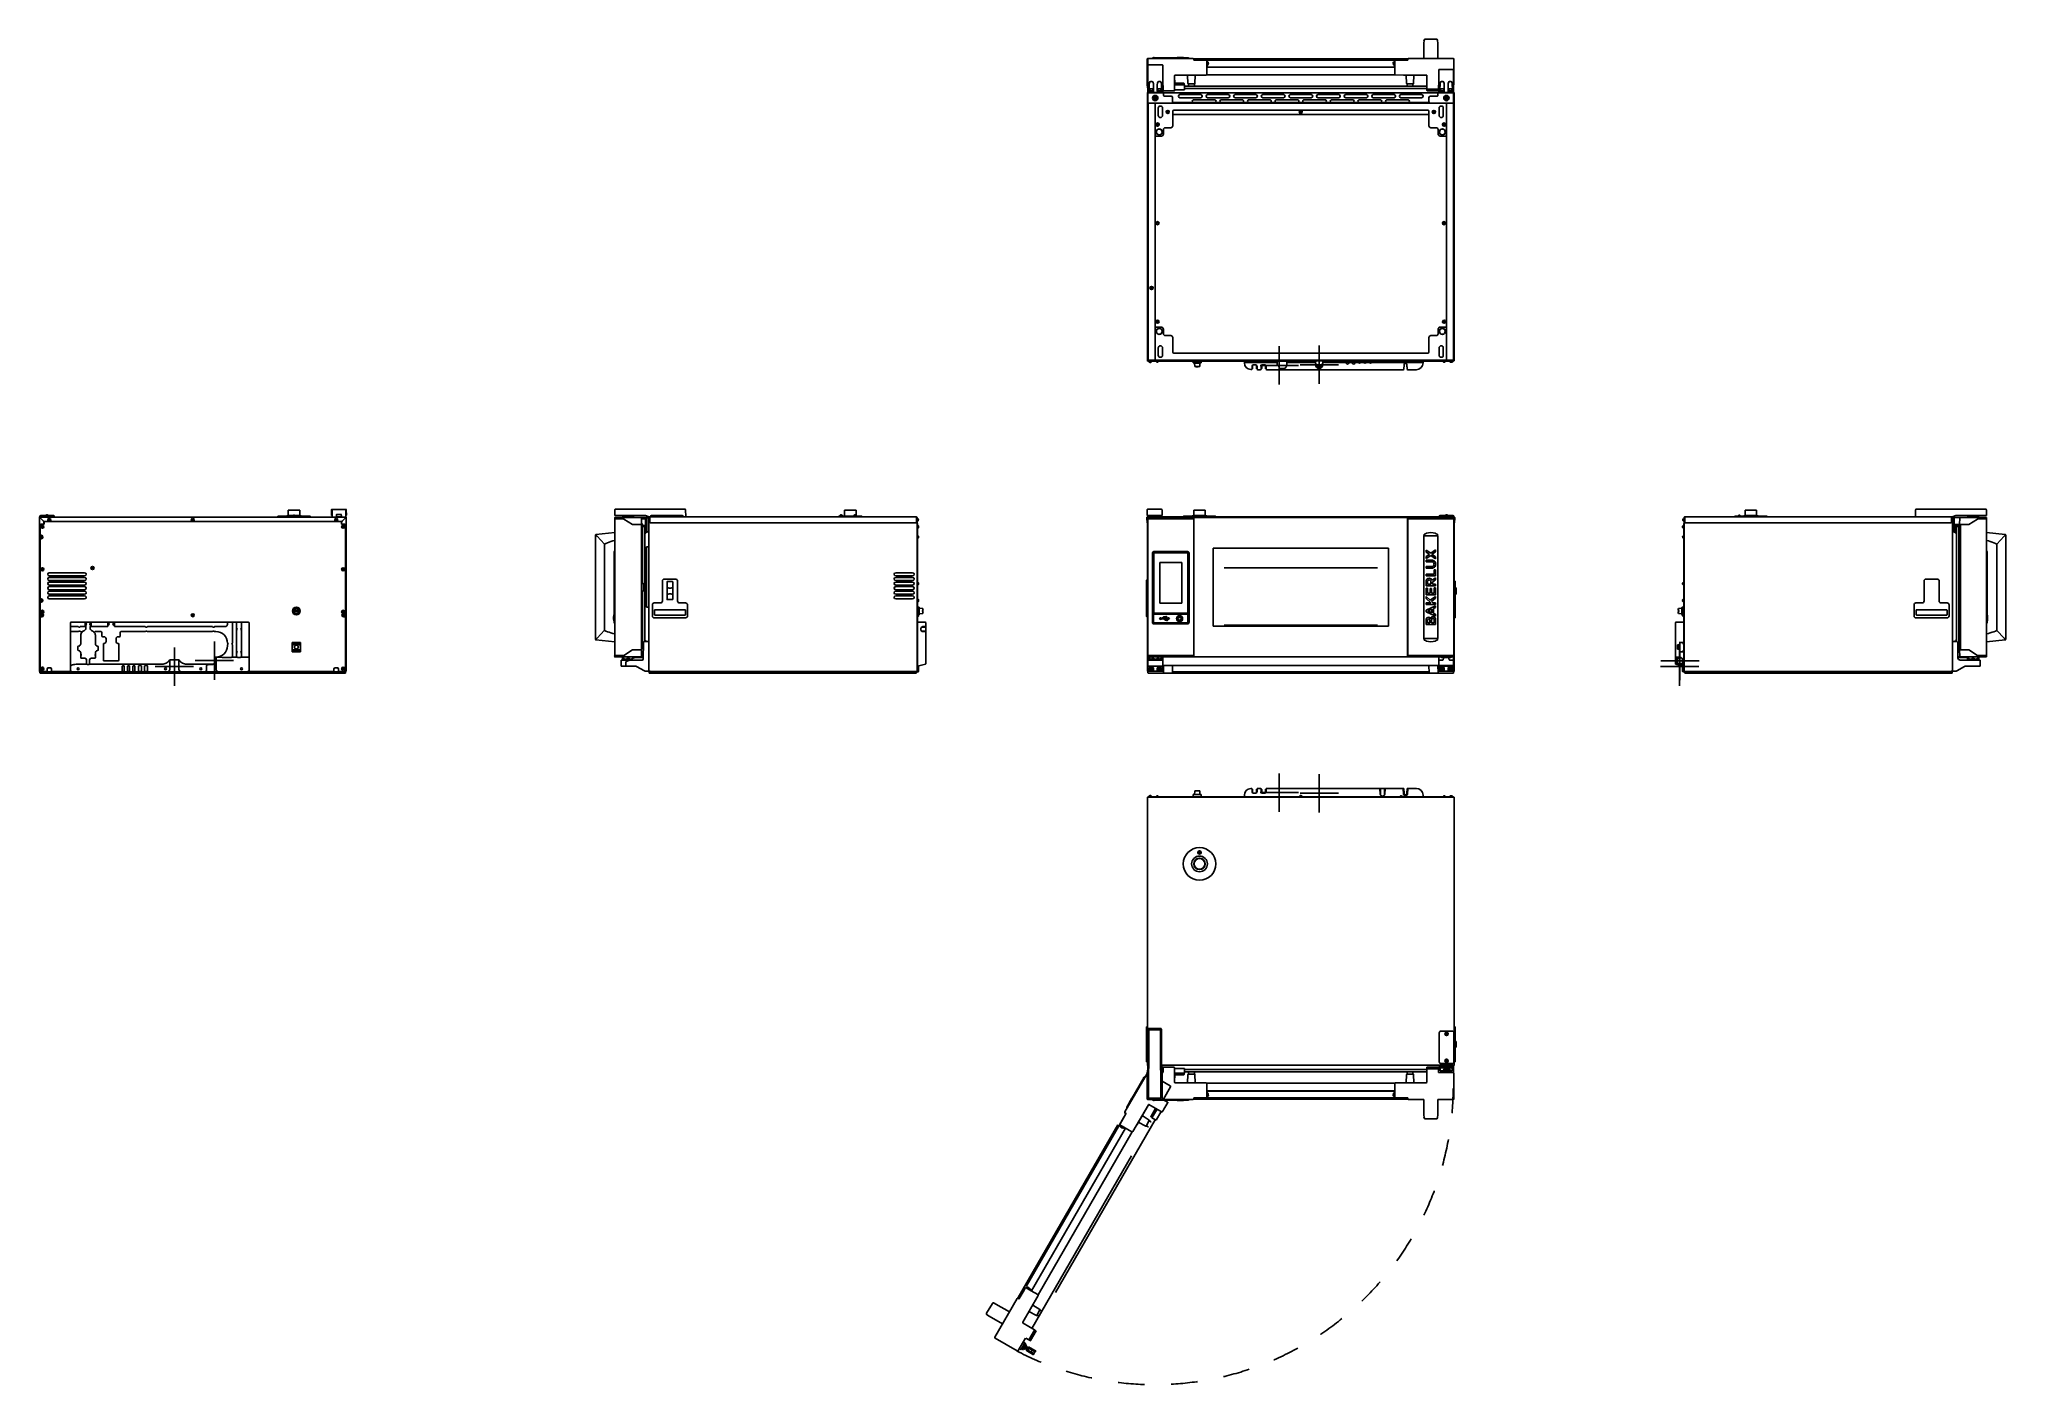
# Model space of a CAD drawing. Header units: millimetres. Extents: x -4975 to 152, y 3757 to 7264.
import ezdxf

# ---------------------------------------------------------------- set-up
doc = ezdxf.new("R2010")
doc.units = ezdxf.units.MM
doc.header["$LTSCALE"] = 346.5
doc.linetypes.add('HIDDEN', pattern=[0.2, 0.1, -0.1])
doc.layers.get('0').update_dxf_attribs({"linetype": 'CONTINUOUS'})
for name, color, linetype in [('ASSI', 7, 'CONTINUOUS'), ('COSMETICHE', 7, 'CONTINUOUS'), ('GEOM', 7, 'CONTINUOUS')]:
    doc.layers.add(name, color=color, linetype=linetype)

# ---------------------------------------------------------------- blocks, each defined once
blk = doc.blocks.new('A$C1CA24820')
at = {"color": 253, "linetype": 'HIDDEN', "ltscale": 15}
for p, q in [((418.9, 732.9), (361.1, 632.8)), ((361.1, 632.8), (418.9, 732.9)), ((365.8, 644.9), (411, 723.2)), ((409.5, 722.7), (409.8, 723.2)), ((409.8, 723.2), (410.7, 722.7)), ((410.9, 723), (410.1, 721.6)), ((413.3, 724.4), (411.2, 723.4)), ((413.3, 724.4), (412.3, 724)), ((413.7, 724.4), (413.9, 724.3)), ((371.6, 656.5), (378.8, 669)), ((379.4, 669), (379.2, 669.1)), ((457.9, 713.1), (479, 701)), ((479.7, 698.2), (461.2, 666.2)), ((82.3, 148.9), (359.8, 629.5)), ((363.2, 627.5), (85.7, 146.9)), ((118.5, 68.5), (434.3, 615.6)), ((347.5, 600.2), (363.5, 627.9)), ((361.1, 629.9), (362.9, 628.9)), ((363.1, 629.3), (361.8, 630.1)), ((361.8, 630.1), (363.1, 629.3)), ((365.7, 644.6), (365.8, 642.3)), ((366.7, 646.4), (365.8, 645)), ((365.8, 642.3), (365.8, 642.2)), ((365.9, 642), (366.1, 641.9)), ((366.1, 641.9), (366.3, 641.7)), ((371.9, 656), (371.7, 656.1)), ((422.3, 651.7), (381.5, 581.8)), ((422.3, 651.7), (392.5, 600.1)), ((424.4, 611.3), (405.8, 623.1)), ((457.6, 632.5), (423.6, 652.1)), ((428.9, 621.7), (440.7, 642.2)), ((429.2, 620.4), (432.3, 618.5)), ((444.6, 640), (431.5, 617.2)), ((431.5, 617.2), (442.3, 611)), ((455.5, 633.7), (442.3, 611)), ((460.6, 636.6), (458.3, 632.7)), ((462.6, 640), (460.6, 636.6)), ((461.6, 664.8), (472.2, 658.7)), ((472.6, 657.3), (462.6, 640)), ((117.5, 166.1), (362.5, 590.4)), ((439.5, 612.6), (123.6, 65.5)), ((134.6, 155.7), (380, 580.8)), ((347.9, 598.9), (378.7, 581)), ((350.7, 605.8), (348, 601.1)), ((348, 601.1), (350.7, 605.8)), ((348.2, 597.5), (348.7, 598.4)), ((349.5, 596.7), (348.2, 597.5)), ((348.8, 596.5), (348.9, 596.6)), ((349.3, 594), (349.3, 594)), ((349.4, 596.5), (349.9, 597.4)), ((350.6, 592.6), (350.9, 593.1)), ((350.8, 593.5), (350.8, 593.5)), ((351.8, 592.6), (351.5, 592.1)), ((353.1, 591.8), (353.1, 591.8)), ((353.3, 591.7), (353.3, 591.7)), ((354.8, 591.2), (354.7, 591.2)), ((358, 591.5), (358.6, 592.4)), ((359.1, 591.2), (358.2, 591.7)), ((361.2, 591.2), (360.6, 591)), ((392.5, 600.1), (392.2, 600.3)), ((415.3, 595.7), (395.8, 605.9)), ((416, 595.9), (424.5, 610.6)), ((416.7, 596.6), (420, 594.7)), ((424.2, 609.6), (427.5, 607.7)), ((98.3, 168.6), (85.5, 146.4)), ((94.8, 84.5), (134.5, 154)), ((98.3, 168.6), (101, 173.3)), ((103.7, 174), (104.2, 174.9)), ((103.7, 174), (116.3, 166.8)), ((104.2, 174.9), (105.5, 174.1)), ((105.7, 174.4), (105.2, 173.5)), ((105.4, 174.9), (105.3, 174.7)), ((105.3, 174.3), (105.3, 174.2)), ((107.8, 175.6), (107.8, 175.7)), ((109, 174.7), (109, 174.7)), ((109.3, 174.7), (109.6, 175.2)), ((110.5, 174.7), (110.2, 174.2)), ((110.6, 174), (110.6, 174.1)), ((111.8, 173.4), (111.8, 173.3)), ((112.9, 172.4), (112.9, 172.4)), ((114.3, 169.4), (113.8, 168.5)), ((115.1, 168.6), (114.2, 169.1)), ((116.2, 166.8), (116.1, 167.4)), ((116.3, 166.8), (133.7, 156.7)), ((15.3, 133.8), (0.4, 108)), ((1.5, 103.9), (1.5, 103.9)), ((6.6, 100.8), (2.5, 103.4)), ((19.3, 134.8), (19.3, 134.7)), ((24.6, 131.9), (20.3, 134.2)), ((80.1, 146.1), (22.1, 45.6)), ((60.1, 111.4), (24.6, 131.9)), ((82.6, 147.5), (84.4, 146.5)), ((82.8, 146.8), (84.1, 146.1)), ((82.8, 146.8), (84.1, 146.1)), ((130.3, 102), (110.8, 112.2)), ((139.4, 117.7), (120.8, 129.5)), ((131, 102.2), (139.5, 117)), ((131.7, 103), (135, 101.1)), ((139.2, 116), (142.5, 114.1)), ((42.1, 80.3), (6.6, 100.8)), ((95.5, 81.8), (125.2, 64.6)), ((125.3, 64.3), (110.5, 38.7)), ((110.6, 38.8), (125.4, 64.3)), ((129.2, 61.9), (114.7, 36.7)), ((125.5, 64.4), (125.4, 64.5)), ((125.7, 64.4), (129, 62.5)), ((22.8, 42.9), (80, 9.9)), ((101.5, 43.1), (82.7, 10.6)), ((90.2, 13.7), (85.9, 16.2)), ((90.2, 13.7), (100.2, 31)), ((93, 14.4), (90.2, 13.7)), ((93, 14.4), (101, 28.3)), ((94.7, 13.4), (93, 14.4)), ((102.7, 27.3), (94.7, 13.4)), ((96.1, 13.8), (94.7, 13.4)), ((100.2, 31), (95.9, 33.5)), ((103.1, 25.9), (96.1, 13.8)), ((97.1, 15.6), (99.7, 14.1)), ((97.1, 15.6), (97.1, 15.6)), ((104.6, 22.6), (99.7, 14.1)), ((99.7, 14.1), (99.7, 14.1)), ((101, 28.3), (100.2, 31)), ((104.6, 13.5), (100.7, 15.7)), ((102.7, 27.3), (101, 28.3)), ((102, 24.1), (102.1, 24.1)), ((102.1, 24.1), (104.6, 22.6)), ((102.2, 43.3), (110.2, 38.7)), ((103.1, 25.9), (102.7, 27.3)), ((103.3, 14.2), (106.3, 19.4)), ((107.6, 18.7), (103.7, 20.9)), ((103.9, 11.2), (109.2, 20.4)), ((104, 10.5), (122.2, 0)), ((104.6, 22.6), (104.6, 22.6)), ((109.8, 20.6), (128, 10.1)), ((110.4, 38.5), (113.6, 36.7)), ((123.9, 2.3), (110.4, 10.1)), ((114, 36.6), (110.7, 38.4)), ((113.4, 15.3), (126.9, 7.5)), ((119.1, 11.7), (116.4, 6.9)), ((123, 2.9), (116.5, 6.7)), ((126, 8), (119.4, 11.8)), ((124, 2.1), (122.9, 0.2)), ((126.1, 7.7), (123.3, 2.9)), ((128.2, 9.4), (127.2, 7.6))]:
    blk.add_line(p, q, dxfattribs=at)
for points in [[(413.4, 724.5), (413.4, 724.5), (413.3, 724.5), (413.3, 724.4), (413.3, 724.4), (413.3, 724.4)], [(413.6, 724.5), (413.6, 724.5), (413.5, 724.5), (413.5, 724.5), (413.4, 724.5)], [(413.7, 724.4), (413.7, 724.4), (413.7, 724.4), (413.6, 724.5), (413.6, 724.5)], [(365.8, 642.2), (365.9, 642.1), (365.9, 642)]]:
    blk.add_lwpolyline(points, dxfattribs=at)
for centre, radius, start, end in [((410.4, 722.2), 1, 150, 217.9757), ((408.8, 720.9), 1, 11.3088, 37.9757), ((411.4, 722.9), 0.5, 116.9322, 150.0007), ((379.1, 668.9), 0.25, 60, 150), ((379.6, 669.4), 0.5, 240, 270.6363), ((360.6, 629), 1, 60, 150), ((362.4, 628), 1, 330, 60), ((371.8, 656.3), 0.25, 150, 240), ((371.6, 655.6), 0.5, 29.3637, 60), ((429.8, 621.2), 1, 150, 239), ((457.8, 632.9), 0.5, 240, 329.5), ((349.7, 600.1), 2, 150, 151.9149), ((349.1, 596.3), 0.4, 150, 180.3012), ((353.5, 596.3), 4.8, 180.3012, 208.6273), ((349.2, 596.4), 0.4, 60, 150), ((350.5, 595.9), 1.25, 150, 211.3979), ((353.5, 596.3), 4.75, 208.4659, 211.0313), ((357.1, 599.9), 9.08, 211.3979, 225.3324), ((353.5, 596.3), 4.75, 211.0316, 211.9926), ((353.5, 596.3), 4.75, 211.9926, 213.3187), ((353.5, 596.3), 4.74, 213.3188, 214.4598), ((353.5, 596.3), 4.74, 214.4598, 215.4278), ((353.5, 596.3), 4.73, 215.4278, 216.6825), ((353.5, 596.3), 4.73, 216.6826, 217.4526), ((353.5, 596.3), 4.72, 217.4524, 218.9975), ((353.5, 596.3), 4.72, 218.9977, 219.4819), ((350.1, 597.3), 0.25, 60, 150), ((353.5, 596.3), 4.7, 219.4813, 221.5344), ((353.5, 596.2), 4.68, 221.535, 222.6227), ((353.5, 596.2), 4.67, 222.6228, 223.6051), ((353.4, 596.2), 4.64, 223.6036, 225.6824), ((351.4, 594.5), 2.01, 232.7256, 234.8598), ((351.4, 594.5), 1.98, 234.8627, 235.7144), ((351.4, 594.5), 1.97, 235.714, 236.9766), ((351.4, 594.5), 1.96, 236.9771, 238.0037), ((351.4, 594.5), 1.95, 238.0037, 239.0738), ((351.4, 594.4), 1.95, 239.0741, 241.1541), ((351.4, 594.5), 1.95, 241.1545, 242.3767), ((351.4, 594.5), 1.98, 244.6009, 245.2558), ((351.4, 594.5), 1.97, 243.2167, 244.6016), ((351.4, 594.5), 1.96, 242.3765, 243.2159), ((351.4, 594.5), 2.01, 245.2585, 247.2741), ((357, 599.9), 8.95, 225.6057, 227.3692), ((353.2, 596.1), 3.79, 232.4013, 239.9911), ((357, 599.9), 8.95, 227.3743, 235.8008), ((353.2, 596.1), 3.79, 240.0089, 247.5987), ((352.7, 593.7), 2.01, 232.7259, 234.7415), ((352.7, 593.7), 1.98, 234.7442, 235.3991), ((352.7, 593.7), 1.97, 235.3984, 236.7833), ((352.7, 593.7), 1.96, 236.7841, 237.6235), ((352.7, 593.7), 1.96, 237.6234, 238.8455), ((352.7, 593.7), 1.95, 240.9261, 241.9964), ((352.7, 593.7), 1.95, 238.8459, 240.9258), ((352.7, 593.7), 1.97, 243.0233, 244.286), ((352.7, 593.7), 1.96, 241.9964, 243.0228), ((352.7, 593.7), 1.98, 244.2856, 245.1372), ((352.7, 593.7), 2.01, 245.1401, 247.2744), ((353.2, 596.4), 4.64, 254.3176, 256.3964), ((357, 599.9), 8.94, 235.8071, 236.6497), ((353.2, 596.4), 4.67, 256.3949, 257.3772), ((353.2, 596.4), 4.68, 257.3773, 258.465), ((353.2, 596.4), 4.7, 258.4656, 260.5187), ((357.1, 599.9), 8.79, 237.391, 242.609), ((353.2, 596.4), 4.72, 260.5181, 261.0023), ((353.2, 596.4), 4.72, 261.0025, 262.5476), ((353.2, 596.5), 4.73, 263.3175, 264.5722), ((353.2, 596.5), 4.73, 262.5474, 263.3174), ((353.2, 596.5), 4.74, 264.5722, 265.5402), ((353.2, 596.5), 4.74, 265.5402, 266.6812), ((353.2, 596.5), 4.75, 266.6813, 268.0074), ((353.2, 596.5), 4.75, 268.0074, 268.9647), ((357.2, 599.8), 8.94, 243.3503, 244.1929), ((353.2, 596.5), 4.75, 269.3591, 271.534), ((353.2, 596.5), 4.75, 268.9647, 269.359), ((357.2, 599.8), 8.95, 244.1992, 252.6256), ((353.2, 596.5), 4.8, 271.3727, 272.1438), ((357.2, 599.8), 8.95, 252.6308, 254.3943), ((357.1, 599.9), 9.08, 254.6676, 268.6021), ((357, 592.1), 1.25, 268.6021, 330), ((358.3, 592.5), 0.25, 330, 60), ((360.1, 592.9), 2, 240, 285), ((379.7, 582.8), 2, 240.0246, 247.313), ((379.7, 582.8), 2.02, 247.3031, 254.2295), ((379.7, 582.8), 2, 254.26, 266.9601), ((379.7, 582.8), 2, 266.9728, 329.7545), ((390.7, 601.1), 2, 299.9657, 330), ((415.6, 596.1), 0.5, 242.5, 330), ((416.8, 596.8), 0.25, 150, 240), ((421.5, 597.3), 3, 240, 280.7412), ((424.1, 609.4), 0.25, 60, 150), ((424.1, 610.9), 0.5, 330, 57.5), ((426, 605.1), 3, 19.2588, 60), ((105.4, 173.3), 0.25, 150, 240), ((105.6, 174.5), 0.4, 150, 240), ((105.7, 174.7), 0.4, 119.6988, 150), ((107.9, 170.9), 4.8, 91.3727, 119.6988), ((106.8, 173.8), 1.25, 88.6021, 150), ((106.6, 165.9), 9.08, 74.6676, 88.6021), ((107.9, 170.9), 4.75, 88.9687, 91.5341), ((107.9, 170.9), 4.75, 88.0074, 88.9684), ((107.9, 170.9), 4.75, 86.6813, 88.0074), ((107.9, 170.9), 4.74, 85.5402, 86.6812), ((107.9, 170.9), 4.74, 84.5722, 85.5402), ((107.9, 170.9), 4.73, 83.3175, 84.5722), ((107.9, 170.9), 4.73, 82.5474, 83.3174), ((107.9, 170.9), 4.72, 81.0025, 82.5476), ((107.9, 170.9), 4.72, 80.5181, 81.0023), ((107.9, 170.9), 4.7, 78.4656, 80.5187), ((107.9, 171), 4.68, 77.3773, 78.465), ((107.9, 171), 4.67, 76.3949, 77.3772), ((107.9, 171), 4.64, 74.3176, 76.3964), ((106.6, 166.1), 8.95, 72.6308, 74.3943), ((108.4, 173.6), 2.01, 65.1401, 67.2744), ((106.6, 166.1), 8.95, 64.1992, 72.6256), ((108.4, 173.6), 1.98, 64.2856, 65.1372), ((108.4, 173.6), 1.97, 63.0233, 64.286), ((108.4, 173.7), 1.96, 61.9964, 63.0228), ((107.9, 171.2), 3.79, 60.0089, 67.5987), ((108.4, 173.7), 1.95, 60.9261, 61.9964), ((108.4, 173.7), 1.95, 58.8459, 60.9258), ((108.4, 173.7), 1.96, 57.6234, 58.8455), ((108.4, 173.6), 1.98, 54.7442, 55.3991), ((108.4, 173.6), 1.97, 55.3984, 56.7833), ((108.4, 173.7), 1.96, 56.7841, 57.6235), ((108.4, 173.6), 2.01, 52.7259, 54.7415), ((107.9, 171.2), 3.79, 52.4013, 59.9911), ((106.6, 166.1), 8.94, 63.3503, 64.1929), ((109.7, 172.9), 2.01, 65.2585, 67.2741), ((109.7, 172.9), 1.98, 64.6009, 65.2558), ((109.7, 172.9), 1.97, 63.2167, 64.6016), ((109.7, 172.9), 1.96, 62.3765, 63.2159), ((109.7, 172.9), 1.95, 61.1545, 62.3767), ((106.6, 165.9), 8.79, 57.391, 62.609), ((109.7, 172.9), 1.95, 58.0037, 59.0738), ((109.7, 172.9), 1.95, 59.0741, 61.1541), ((109.7, 172.9), 1.97, 55.714, 56.9766), ((109.7, 172.9), 1.96, 56.9771, 58.0037), ((109.7, 172.9), 1.98, 54.8627, 55.7144), ((107.7, 171.1), 4.64, 43.6036, 45.6824), ((109.7, 172.9), 2.01, 52.7256, 54.8598), ((107.7, 171.1), 4.67, 42.6228, 43.6051), ((107.6, 171.1), 4.68, 41.535, 42.6227), ((107.6, 171.1), 4.7, 39.4813, 41.5344), ((107.6, 171.1), 4.72, 37.4524, 38.9975), ((107.6, 171.1), 4.72, 38.9977, 39.4819), ((107.6, 171.1), 4.73, 36.6826, 37.4526), ((107.6, 171.1), 4.73, 35.4278, 36.6825), ((107.6, 171.1), 4.74, 33.3188, 34.4598), ((107.6, 171.1), 4.74, 34.4598, 35.4278), ((107.6, 171.1), 4.75, 31.9926, 33.3187), ((107.6, 171.1), 4.75, 31.0316, 31.9926), ((106.7, 166), 8.94, 55.8071, 56.6497), ((107.6, 171.1), 4.75, 28.466, 30.6408), ((107.6, 171.1), 4.75, 30.641, 31.0316), ((106.7, 166), 8.95, 47.3743, 55.8008), ((107.6, 171.1), 4.8, 27.8562, 28.6273), ((106.7, 166), 8.95, 45.6057, 47.3692), ((106.6, 165.9), 9.08, 31.3979, 45.3324), ((113.6, 168.6), 0.25, 240, 330), ((113.3, 170), 1.25, 330, 31.3979), ((114.1, 166.8), 2, 15, 60), ((132.7, 155), 2, 330.25, 60), ((83.1, 148.4), 1, 150, 240), ((84.9, 147.4), 1, 240, 330), ((131.8, 103.2), 0.25, 150, 240), ((139.1, 115.8), 0.25, 60, 150), ((139.1, 117.2), 0.5, 330, 57.5), ((141, 111.5), 3, 19.2588, 60), ((125.6, 64.2), 0.25, 59.9818, 150.0124), ((128.7, 62.1), 0.5, 330.0296, 60.0468), ((130.6, 102.5), 0.5, 242.5, 330), ((136.5, 103.7), 3, 240, 280.7412), ((101.9, 42.8), 0.5, 60, 150), ((104.3, 11), 0.5, 150, 240), ((104.3, 13), 0.5, 330, 60), ((107.8, 19.1), 0.5, 240, 330), ((111.9, 12.7), 3, 60, 240), ((109.6, 20.2), 0.5, 60, 150), ((110.9, 38.7), 0.25, 149.9897, 240.0128), ((113.9, 37.1), 0.505, 240.0427, 255.2523), ((113.9, 37.1), 0.502, 258.0858, 275.9061), ((113.9, 37.1), 0.497, 255.2748, 258.0241), ((114.2, 37), 0.5, 240.0019, 329.9964), ((116.6, 6.8), 0.2, 150, 240), ((119.3, 11.6), 0.2, 60, 150), ((122.5, 0.5), 0.5, 240, 330), ((123.1, 3), 0.2, 240, 330), ((123.8, 2.2), 0.2, 330, 59.9982), ((125.9, 7.8), 0.2, 330, 60), ((127, 7.7), 0.2, 240.0018, 330), ((127.8, 9.7), 0.5, 330, 60)]:
    blk.add_arc(centre, radius, start, end, dxfattribs=at)
for centre, major_axis, ratio, start_param, end_param in [((478, 699.2), (2, -0.12), 0.99981, 5.819644, 7.390288), ((362.8, 631.8), (-1.93, -0.52), 0.999695, 5.497939, 7.068431), ((362.6, 628.4), (0.966, 0.259), 0.999695, -0.785246, 0.785246), ((423.1, 651.2), (-0.257, 0.967), 0.999697, -0.783065, 0.783065), ((462.1, 665.7), (0.966, 0.259), 0.999695, 2.356347, 3.926839), ((471.7, 657.8), (0.966, 0.259), 0.999695, -0.785246, 0.785246), ((348.4, 599.7), (-0.866, 0.5), 0.999848, 6.283185, 7.853982), ((102.7, 172.3), (-0.52, 1.93), 0.999695, -0.785246, 0.785246), ((3, 106.5), (2.9, 0.77), 0.998785, 2.357775, 3.925412), ((1.5, 103.9), (1.3, -0.75), 0.034921, 0.743834, 1.570864), ((17.8, 132.2), (-0.78, 2.9), 0.998785, -0.783819, 0.783817), ((19.3, 134.8), (1.3, -0.75), 0.034921, -1.570864, -0.743834), ((81.8, 145.1), (-0.52, 1.93), 0.999695, -0.785246, 0.785246), ((84.6, 146.9), (0.259, -0.966), 0.999695, -0.785246, 0.785246), ((96.5, 83.5), (-1.93, -0.52), 0.999697, -0.783065, 0.783065), ((125, 64.4), (0.242, 0.065), 0.999695, -0.785246, 0.785246), ((23.8, 44.6), (1.93, 0.52), 0.999695, 2.356347, 3.926839), ((81, 11.6), (-0.52, 1.93), 0.999695, -3.926839, -2.356347), ((110.3, 38.9), (-0.065, 0.242), 0.999695, -3.926839, -2.356347)]:
    blk.add_ellipse(centre, major_axis=major_axis, ratio=ratio, start_param=start_param, end_param=end_param, dxfattribs=at)
for points in [[(365.8, 644.9), (365.7, 644.8), (365.7, 644.7), (365.7, 644.6)], [(352.1, 592.4), (352.2, 592.4), (352.3, 592.5), (352.4, 592.5)], [(111.6, 173.5), (111.5, 173.4), (111.4, 173.4), (111.3, 173.3)], [(125.3, 64.5), (125.3, 64.5), (125.3, 64.5), (125.4, 64.5)], [(110.3, 38.6), (110.3, 38.6), (110.3, 38.6), (110.4, 38.5)]]:
    blk.add_open_spline(points, degree=3, dxfattribs=at)
for points, knots in [([(352.1, 592.4), (352.1, 592.4), (352.1, 592.4), (352.1, 592.4), (352.1, 592.4)], [0, 0, 0, 0, 0.489527, 1, 1, 1, 1]), ([(353.1, 592.1), (353.1, 592.1), (353.1, 592), (353.1, 591.9), (353.1, 591.8)], [0, 0, 0, 0, 0.314454, 1, 1, 1, 1]), ([(110.6, 173.7), (110.6, 173.8), (110.6, 173.9), (110.6, 174), (110.6, 174)], [0, 0, 0, 0, 0.314454, 1, 1, 1, 1]), ([(111.6, 173.5), (111.6, 173.5), (111.6, 173.5), (111.6, 173.5), (111.6, 173.5)], [0, 0, 0, 0, 0.489527, 1, 1, 1, 1]), ([(97.3, 15.5), (97.3, 15.5), (97.3, 15.5), (97.3, 15.6), (97.4, 15.6), (97.4, 15.7)], [0, 0, 0, 0, 0.080516, 0.277772, 1, 1, 1, 1]), ([(99.6, 19.5), (99.1, 18.9), (98.3, 17.7), (97.7, 16.4), (97.4, 15.7)], [0, 0, 0, 0, 0.5, 1, 1, 1, 1]), ([(99.6, 19.5), (99.6, 19.5), (99.7, 19.6), (99.7, 19.7), (99.7, 19.7)], [0, 0, 0, 0, 0.234648, 1, 1, 1, 1]), ([(99.7, 14.4), (99.7, 14.3), (99.6, 14.2), (99.6, 14.2), (99.6, 14.1), (99.6, 14.1)], [0, 0, 0, 0, 0.722228, 0.919484, 1, 1, 1, 1]), ([(99.7, 19.7), (99.8, 19.8), (99.8, 19.9), (99.8, 19.9), (99.8, 20)], [0, 0, 0, 0, 0.765136, 1, 1, 1, 1]), ([(101.9, 18.2), (101.6, 17.5), (101, 16.2), (100.1, 14.9), (99.7, 14.4)], [0, 0, 0, 0, 0.5, 1, 1, 1, 1]), ([(102.1, 23.8), (101.6, 23.2), (100.8, 22), (100.1, 20.6), (99.8, 20)], [0, 0, 0, 0, 0.5, 1, 1, 1, 1]), ([(102, 18.4), (102, 18.4), (102, 18.3), (101.9, 18.2), (101.9, 18.2)], [0, 0, 0, 0, 0.765352, 1, 1, 1, 1]), ([(102.2, 18.6), (102.1, 18.6), (102.1, 18.5), (102.1, 18.5), (102, 18.4)], [0, 0, 0, 0, 0.234864, 1, 1, 1, 1]), ([(102.1, 23.8), (102.1, 23.8), (102.1, 23.9), (102.2, 24), (102.2, 24), (102.2, 24)], [0, 0, 0, 0, 0.722234, 0.919485, 1, 1, 1, 1]), ([(104.4, 22.5), (104.1, 21.8), (103.5, 20.4), (102.6, 19.2), (102.2, 18.6)], [0, 0, 0, 0, 0.5, 1, 1, 1, 1]), ([(104.5, 22.7), (104.5, 22.7), (104.5, 22.7), (104.4, 22.6), (104.4, 22.5), (104.4, 22.5)], [0, 0, 0, 0, 0.080515, 0.277766, 1, 1, 1, 1])]:
    blk.add_open_spline(points, degree=3, knots=knots, dxfattribs=at)

msp = doc.modelspace()

# ---------------------------------------------------------------- linework, layer by layer
at = {"color": 7, "linetype": 'Continuous'}
for p, q in [((-1365, 7214.2), (-1365, 7255)), ((-1329, 7214.2), (-1329, 7255)), ((-2086.5, 7212), (-2086.5, 7145)), ((-2085, 7146), (-2085, 7212)), ((-2083, 7214), (-2084.5, 7214)), ((-2084.5, 7195.6), (-2084.5, 7136.2)), ((-2083, 7214), (-1967, 7214)), ((-1967, 7214), (-2082.9, 7214)), ((-2047.5, 7197.6), (-2082.5, 7197.6)), ((-2072.7, 7214.4), (-2072.7, 7214.2)), ((-2072.7, 7214.2), (-2072.7, 7214)), ((-2070.5, 7215.9), (-2072.5, 7214.6)), ((-2070.5, 7215.9), (-2072.5, 7214.6)), ((-2072.5, 7214.6), (-2072.5, 7214.6)), ((-2070.3, 7216), (-1979.8, 7216)), ((-2070.1, 7216), (-2069.7, 7216)), ((-2069.7, 7216), (-2069.7, 7217)), ((-2069.7, 7217), (-2069.1, 7217)), ((-2057.1, 7216), (-2032.3, 7216)), ((-2045.5, 7156.4), (-2045.5, 7195.6)), ((-2007.5, 7216.2), (-2007.5, 7216.5)), ((-2007.3, 7216.7), (-1992.8, 7216.7)), ((-1992.5, 7216.2), (-1992.5, 7216.5)), ((-1981.3, 7216), (-1981.6, 7216)), ((-1980.4, 7216), (-1980.2, 7216)), ((-1980, 7216), (-1980, 7216)), ((-1977.6, 7214.6), (-1979.6, 7215.9)), ((-1979.6, 7215.9), (-1977.6, 7214.6)), ((-1977.5, 7214.6), (-1977.6, 7214.6)), ((-1977.5, 7214.5), (-1977.5, 7214.6)), ((-1977.4, 7214.5), (-1977.5, 7214.5)), ((-1977.4, 7214.3), (-1977.4, 7214.5)), ((-1977.4, 7214.2), (-1977.4, 7214.3)), ((-1977.4, 7214.2), (-1977.4, 7214)), ((-1965, 7212), (-1965, 7210.5)), ((-1965, 7212), (-1965, 7210.5)), ((-1965, 7212), (-1965, 7210.5)), ((-1964.5, 7212.5), (-1964.5, 7210.5)), ((-1932, 7209.5), (-1964, 7209.5)), ((-1963.5, 7213.5), (-1408.5, 7213.5)), ((-1409.5, 7209.5), (-1963.5, 7209.5)), ((-1931, 7172.9), (-1931, 7208.5)), ((-1930, 7207.5), (-1931, 7207.5)), ((-1931, 7193.1), (-1930.6, 7193.5)), ((-1441, 7191.8), (-1931, 7191.8)), ((-1929.7, 7206), (-1930.8, 7206)), ((-1929.7, 7196), (-1930.8, 7196)), ((-1930, 7206), (-1930, 7207.5)), ((-1930, 7194.9), (-1930, 7196)), ((-1929.4, 7206.5), (-1929.6, 7206.5)), ((-1927.8, 7203.3), (-1927.8, 7203.3)), ((-1927.8, 7198.7), (-1927.8, 7198.7)), ((-1927.6, 7204.8), (-1927.6, 7204.8)), ((-1927.6, 7203), (-1927, 7203)), ((-1927, 7202), (-1927.6, 7202)), ((-1927.6, 7201.6), (-1927.6, 7201.6)), ((-1927.6, 7200.2), (-1927.6, 7200.2)), ((-1445, 7203), (-1444.5, 7203)), ((-1444.5, 7202), (-1445, 7202)), ((-1444.5, 7204.8), (-1444.5, 7204.8)), ((-1444.5, 7200.7), (-1444.5, 7200.6)), ((-1444.5, 7200.2), (-1444.5, 7200.2)), ((-1444.5, 7200.1), (-1444.5, 7200.1)), ((-1444.5, 7200.1), (-1444.5, 7200.1)), ((-1444.2, 7203.5), (-1444.2, 7203.5)), ((-1444.2, 7198.9), (-1444.2, 7198.9)), ((-1444.2, 7198.7), (-1444.2, 7198.7)), ((-1442.6, 7206.5), (-1442.4, 7206.5)), ((-1442.3, 7206.2), (-1441.3, 7206.2)), ((-1442.3, 7196.2), (-1441.3, 7196.2)), ((-1442.3, 7196), (-1442, 7196)), ((-1442, 7206.2), (-1442, 7207.5)), ((-1441, 7207.5), (-1442, 7207.5)), ((-1442, 7194.9), (-1442, 7196.2)), ((-1441.1, 7193.2), (-1441.5, 7193.5)), ((-1441, 7173.1), (-1441, 7207.7)), ((-1441, 7192.3), (-1441, 7207.5)), ((-1441, 7192.4), (-1441, 7207.5)), ((-1439, 7209.7), (-1408, 7209.7)), ((-1407.5, 7212.5), (-1407.5, 7210.5)), ((-1407, 7212.2), (-1407, 7210.7)), ((-1407, 7212), (-1407, 7210.7)), ((-1407, 7210.7), (-1407, 7212)), ((-1405, 7214.2), (-1289, 7214.2)), ((-1326.5, 7183.6), (-1326.5, 7136.2)), ((-1289.5, 7185.6), (-1324.5, 7185.6)), ((-1287.5, 7156.4), (-1287.5, 7183.6)), ((-1287, 7212.2), (-1287, 7146.2)), ((-2086.5, 7145), (-2085, 7134)), ((-2085.1, 7125.6), (-2045.5, 7125.6)), ((-2085, 7134), (-2085, 7133.4)), ((-2085, 7134), (-2085, 7134)), ((-2085, 7133.4), (-2085, 7133.2)), ((-2085, 7133.2), (-2085, 7125.5)), ((-2085, 7125.5), (-2085, 7125.4)), ((-2084.5, 7136.2), (-2084.5, 7125.6)), ((-2084.3, 7125.6), (-2084.5, 7125.6)), ((-2084.1, 7125.6), (-2045.5, 7125.6)), ((-2081.2, 7134.3), (-2081.1, 7145.9)), ((-2081.2, 7128.9), (-2081.2, 7134.3)), ((-2070.4, 7128.4), (-2080.7, 7128.4)), ((-2080.5, 7128.8), (-2080.5, 7129.4)), ((-2080.3, 7129.6), (-2070.7, 7129.6)), ((-2070.7, 7128.6), (-2080.3, 7128.6)), ((-2079.5, 7129.8), (-2079.5, 7134.1)), ((-2079.3, 7129.6), (-2071.7, 7129.6)), ((-2079, 7134.6), (-2072, 7134.6)), ((-2078, 7128.6), (-2078, 7128.5)), ((-2077.1, 7154.4), (-2074, 7154.4)), ((-2073, 7128.6), (-2073, 7128.5)), ((-2071.5, 7129.8), (-2071.5, 7134.1)), ((-2070.5, 7128.8), (-2070.5, 7129.4)), ((-2070, 7145.9), (-2069.9, 7134.3)), ((-2069.9, 7134.3), (-2069.9, 7128.9)), ((-2060.2, 7134.3), (-2060.1, 7145.9)), ((-2060.2, 7128.9), (-2060.2, 7134.3)), ((-2049.4, 7128.4), (-2059.7, 7128.4)), ((-2059.5, 7128.8), (-2059.5, 7129.4)), ((-2059.3, 7129.6), (-2049.7, 7129.6)), ((-2049.7, 7128.6), (-2059.3, 7128.6)), ((-2058.5, 7129.8), (-2058.5, 7134.1)), ((-2058.3, 7129.6), (-2050.7, 7129.6)), ((-2058, 7134.6), (-2051, 7134.6)), ((-2057, 7128.6), (-2057, 7128.5)), ((-2056.1, 7154.4), (-2053, 7154.4)), ((-2052, 7128.6), (-2052, 7128.5)), ((-2050.5, 7129.8), (-2050.5, 7134.1)), ((-2049.5, 7128.8), (-2049.5, 7129.4)), ((-2049, 7145.9), (-2048.9, 7134.3)), ((-2048.9, 7134.3), (-2048.9, 7128.9)), ((-2045.5, 7125.6), (-2045.5, 7156.4)), ((-2045.5, 7124.8), (-2045.5, 7125.6)), ((-2045, 7143), (-2045, 7130.7)), ((-2044, 7129.7), (-2024, 7129.7)), ((-2023.5, 7129.8), (-2020, 7129.7)), ((-2020, 7129.7), (-2015.5, 7129.8)), ((-2015, 7130.3), (-2015, 7169.5)), ((-2015, 7149.7), (-1991.4, 7149.7)), ((-2015, 7145.2), (-1988.8, 7145.2)), ((-1988.8, 7132.7), (-2015, 7132.7)), ((-2014.3, 7156.3), (-2014.3, 7156.3)), ((-2014.3, 7151.7), (-2014.3, 7151.7)), ((-2014.1, 7154.6), (-2014.1, 7154.6)), ((-2014, 7170.5), (-1933, 7170.9)), ((-2014, 7170.5), (-1954.5, 7170.5)), ((-1990.4, 7148.8), (-1990.3, 7145.2)), ((-1988.8, 7132.7), (-1988.8, 7145.2)), ((-1988.8, 7142), (-1357, 7142)), ((-1357, 7136), (-1988.8, 7136)), ((-1980.1, 7148.5), (-1981, 7170.5)), ((-1962, 7148.5), (-1961.1, 7170.5)), ((-1954.5, 7170.5), (-1954.5, 7170.8)), ((-1440.3, 7171.6), (-1931.5, 7171.6)), ((-1440.6, 7171.8), (-1931.3, 7171.8)), ((-1359, 7170.8), (-1439.1, 7171.1)), ((-1417.6, 7171), (-1417.6, 7170.5)), ((-1358.1, 7170.5), (-1417.6, 7170.5)), ((-1410.1, 7148.5), (-1411, 7170.5)), ((-1392, 7148.5), (-1391.1, 7170.5)), ((-1357, 7168.8), (-1357, 7134.5)), ((-1357, 7130.2), (-1357, 7134)), ((-1356.8, 7134.2), (-1327.3, 7134.2)), ((-1327.5, 7129.7), (-1356.5, 7129.7)), ((-1326.5, 7144.2), (-1327, 7144.2)), ((-1327, 7144.2), (-1327, 7134.2)), ((-1326.5, 7144), (-1327, 7144)), ((-1327, 7134), (-1327, 7130.2)), ((-1326.5, 7136.2), (-1326.5, 7125.6)), ((-1326.5, 7125.6), (-1286.9, 7125.6)), ((-1326.5, 7124.8), (-1326.5, 7125.6)), ((-1326.5, 7125.6), (-1288.6, 7125.6)), ((-1323.2, 7134.3), (-1323.1, 7145.9)), ((-1323.2, 7128.9), (-1323.2, 7134.3)), ((-1312.4, 7128.4), (-1322.7, 7128.4)), ((-1322.5, 7128.8), (-1322.5, 7129.4)), ((-1322.3, 7129.6), (-1312.7, 7129.6)), ((-1312.7, 7128.6), (-1322.3, 7128.6)), ((-1321.5, 7129.8), (-1321.5, 7134.1)), ((-1321.3, 7129.6), (-1313.7, 7129.6)), ((-1321, 7134.6), (-1314, 7134.6)), ((-1320, 7128.6), (-1320, 7128.5)), ((-1319.1, 7154.4), (-1316, 7154.4)), ((-1315, 7128.6), (-1315, 7128.5)), ((-1313.5, 7129.8), (-1313.5, 7134.1)), ((-1312.5, 7128.8), (-1312.5, 7129.4)), ((-1312, 7145.9), (-1311.9, 7134.3)), ((-1311.9, 7134.3), (-1311.9, 7128.9)), ((-1302.2, 7134.3), (-1302.1, 7145.9)), ((-1302.2, 7128.9), (-1302.2, 7134.3)), ((-1291.4, 7128.4), (-1301.7, 7128.4)), ((-1301.5, 7128.8), (-1301.5, 7129.4)), ((-1301.3, 7129.6), (-1291.7, 7129.6)), ((-1291.7, 7128.6), (-1301.3, 7128.6)), ((-1300.5, 7129.8), (-1300.5, 7134.1)), ((-1300.3, 7129.6), (-1292.7, 7129.6)), ((-1300, 7134.6), (-1293, 7134.6)), ((-1299, 7128.6), (-1299, 7128.5)), ((-1298.1, 7154.4), (-1295, 7154.4)), ((-1294, 7128.6), (-1294, 7128.5)), ((-1292.5, 7129.8), (-1292.5, 7134.1)), ((-1291.5, 7128.8), (-1291.5, 7129.4)), ((-1291, 7145.9), (-1290.9, 7134.3)), ((-1290.9, 7134.3), (-1290.9, 7128.9)), ((-1287.8, 7125.6), (-1287.5, 7125.6)), ((-1287.5, 7125.6), (-1287.5, 7156.4)), ((-2086, 7124.8), (-2086, 7124.7)), ((-2086, 7124.8), (-2086, 7124.8)), ((-2086, 7124.7), (-2086, 7122.1)), ((-2086, 6426.5), (-2086, 7122.1)), ((-2085.2, 7122.1), (-2086, 7122.1)), ((-2085.2, 7124.7), (-2085.2, 7122.1)), ((-2085.1, 7121.7), (-2085.2, 7121.7)), ((-2085.1, 7124.8), (-2085.1, 7124.7)), ((-2045.5, 7124.8), (-2085.1, 7124.8)), ((-2085.1, 7121.7), (-2084.4, 7120.4)), ((-2084.4, 7123.6), (-2084.4, 7123.2)), ((-2084.4, 7098.9), (-2084.4, 7119.8)), ((-2084, 7124.3), (-2084, 7124.8)), ((-2084, 7096.6), (-2084, 6428.6)), ((-2083.4, 7097.9), (-2075.5, 7097.9)), ((-2067, 7097.6), (-2083, 7097.6)), ((-2082, 7097.8), (-2071, 7097.8)), ((-2073.5, 7098), (-2073.5, 7098)), ((-2073.5, 7098), (-2021.5, 7098)), ((-2071.4, 7098), (-2071.3, 7097.8)), ((-2071, 7098), (-2071, 7097.8)), ((-2067.8, 7110.3), (-2067.8, 7111.3)), ((-2067.8, 7111.3), (-2066.5, 7111.3)), ((-2066.5, 7110.3), (-2067.8, 7110.3)), ((-2066.5, 7111.3), (-2066, 7111.8)), ((-2066, 7109.8), (-2066.5, 7110.3)), ((-2066, 7111.8), (-2066, 7113.1)), ((-2066, 7113.1), (-2065, 7113.1)), ((-2066, 7108.5), (-2066, 7109.8)), ((-2065, 7108.5), (-2066, 7108.5)), ((-2066, 6428.6), (-2066, 7096.6)), ((-2065, 7113.1), (-2065, 7111.8)), ((-2065, 7111.8), (-2064.5, 7111.3)), ((-2064.5, 7110.3), (-2065, 7109.8)), ((-2065, 7109.8), (-2065, 7108.5)), ((-1307, 7097.6), (-2065, 7097.6)), ((-2064.5, 7111.3), (-2063.2, 7111.3)), ((-2063.2, 7110.3), (-2064.5, 7110.3)), ((-2063.2, 7111.3), (-2063.2, 7110.3)), ((-2057.5, 7065.6), (-2057.5, 7084.6)), ((-2046.5, 7084.6), (-2046.5, 7065.6)), ((-2045.5, 7124.8), (-2044.5, 7124.8)), ((-1327.5, 7124.8), (-2044.5, 7124.8)), ((-2043.5, 7123.8), (-2043.5, 7118.1)), ((-2024.2, 7116.1), (-2041.5, 7116.1)), ((-2034, 7075.1), (-2035.3, 7075.1)), ((-2035.3, 7075.1), (-2035.3, 7074.1)), ((-2035.3, 7074.1), (-2034, 7074.1)), ((-2033.5, 7075.6), (-2034, 7075.1)), ((-2034, 7074.1), (-2033.5, 7073.6)), ((-2032.5, 7076.9), (-2033.5, 7076.9)), ((-2033.5, 7076.9), (-2033.5, 7075.6)), ((-2032.5, 7075.6), (-2032.5, 7076.9)), ((-2032, 7075.1), (-2032.5, 7075.6)), ((-2032.5, 7073.6), (-2032, 7074.1)), ((-2030.7, 7075.1), (-2032, 7075.1)), ((-2032, 7074.1), (-2030.7, 7074.1)), ((-2030.7, 7074.1), (-2030.7, 7075.1)), ((-2020.5, 7100), (-2020.5, 7100.2)), ((-2020.5, 7099.7), (-2020.5, 7100)), ((-2020.5, 7099.4), (-2020.5, 7099.7)), ((-1351.6, 7099.6), (-2020.5, 7099.6)), ((-2020.5, 7098.9), (-2020.5, 7099.4)), ((-2020.2, 7112.1), (-2020.2, 7101.1)), ((-2020, 7038.6), (-2020, 7076.6)), ((-2017, 7079.6), (-1355, 7079.6)), ((-2001, 7119.8), (-1947, 7119.8)), ((-1947, 7111.8), (-2001, 7111.8)), ((-1911, 7106.6), (-1965, 7106.6)), ((-1929, 7119.8), (-1875, 7119.8)), ((-1875, 7111.8), (-1929, 7111.8)), ((-1839, 7106.6), (-1893, 7106.6)), ((-1857, 7119.8), (-1803, 7119.8)), ((-1803, 7111.8), (-1857, 7111.8)), ((-1767, 7106.6), (-1821, 7106.6)), ((-1785, 7119.8), (-1731, 7119.8)), ((-1731, 7111.8), (-1785, 7111.8)), ((-1695, 7106.6), (-1749, 7106.6)), ((-1713, 7119.8), (-1659, 7119.8)), ((-1659, 7111.8), (-1713, 7111.8)), ((-1688.3, 7074.1), (-1688.3, 7075.1)), ((-1688.3, 7075.1), (-1687, 7075.1)), ((-1687, 7074.1), (-1688.3, 7074.1)), ((-1687, 7075.1), (-1686.5, 7075.6)), ((-1686.5, 7073.6), (-1687, 7074.1)), ((-1686.5, 7075.6), (-1686.5, 7076.9)), ((-1686.5, 7076.9), (-1685.5, 7076.9)), ((-1685.5, 7076.9), (-1685.5, 7075.6)), ((-1685.5, 7075.6), (-1685, 7075.1)), ((-1685, 7074.1), (-1685.5, 7073.6)), ((-1685, 7075.1), (-1683.7, 7075.1)), ((-1683.7, 7074.1), (-1685, 7074.1)), ((-1683.7, 7075.1), (-1683.7, 7074.1)), ((-1623, 7106.6), (-1677, 7106.6)), ((-1641, 7119.8), (-1587, 7119.8)), ((-1587, 7111.8), (-1641, 7111.8)), ((-1551, 7106.6), (-1605, 7106.6)), ((-1569, 7119.8), (-1515, 7119.8)), ((-1515, 7111.8), (-1569, 7111.8)), ((-1479, 7106.6), (-1533, 7106.6)), ((-1497, 7119.8), (-1443, 7119.8)), ((-1443, 7111.8), (-1497, 7111.8)), ((-1407, 7106.6), (-1461, 7106.6)), ((-1425, 7119.8), (-1371, 7119.8)), ((-1371, 7111.8), (-1425, 7111.8)), ((-1352, 7076.6), (-1352, 7038.6)), ((-1351.9, 7112.1), (-1351.9, 7101.1)), ((-1351.6, 7100.4), (-1351.6, 7100.3)), ((-1351.6, 7100.3), (-1351.6, 7100.1)), ((-1351.6, 7099.7), (-1351.6, 7099.3)), ((-1351.6, 7099.3), (-1351.6, 7098.9)), ((-1350.6, 7098), (-1298.5, 7098)), ((-1347.9, 7116.1), (-1330.5, 7116.1)), ((-1341.3, 7075.1), (-1340, 7075.1)), ((-1341.3, 7074.1), (-1341.3, 7075.1)), ((-1340, 7074.1), (-1341.3, 7074.1)), ((-1340, 7075.1), (-1339.5, 7075.6)), ((-1339.5, 7073.6), (-1340, 7074.1)), ((-1339.5, 7076.9), (-1338.5, 7076.9)), ((-1339.5, 7075.6), (-1339.5, 7076.9)), ((-1338.5, 7076.9), (-1338.5, 7075.6)), ((-1338.5, 7075.6), (-1338, 7075.1)), ((-1338, 7074.1), (-1338.5, 7073.6)), ((-1338, 7075.1), (-1336.7, 7075.1)), ((-1336.7, 7074.1), (-1338, 7074.1)), ((-1336.7, 7075.1), (-1336.7, 7074.1)), ((-1328.5, 7123.8), (-1328.5, 7118.1)), ((-1326.5, 7124.8), (-1327.5, 7124.8)), ((-1286.9, 7124.8), (-1326.5, 7124.8)), ((-1325.5, 7065.6), (-1325.5, 7084.6)), ((-1314.5, 7084.6), (-1314.5, 7065.6)), ((-1308.8, 7111.3), (-1307.5, 7111.3)), ((-1308.8, 7110.3), (-1308.8, 7111.3)), ((-1307.5, 7110.3), (-1308.8, 7110.3)), ((-1307.5, 7111.3), (-1307, 7111.8)), ((-1307, 7109.8), (-1307.5, 7110.3)), ((-1307, 7113.1), (-1306, 7113.1)), ((-1307, 7111.8), (-1307, 7113.1)), ((-1307, 7108.5), (-1307, 7109.8)), ((-1306, 7108.5), (-1307, 7108.5)), ((-1306, 7113.1), (-1306, 7111.8)), ((-1306, 7111.8), (-1305.5, 7111.3)), ((-1305.5, 7110.3), (-1306, 7109.8)), ((-1306, 7109.8), (-1306, 7108.5)), ((-1306, 7096.6), (-1306, 6428.6)), ((-1305.5, 7111.3), (-1304.2, 7111.3)), ((-1304.2, 7110.3), (-1305.5, 7110.3)), ((-1289, 7097.6), (-1305, 7097.6)), ((-1304.2, 7111.3), (-1304.2, 7110.3)), ((-1301, 7098), (-1301, 7097.8)), ((-1290, 7097.8), (-1301, 7097.8)), ((-1300.7, 7098), (-1300.8, 7097.8)), ((-1300.7, 7098), (-1300.8, 7097.8)), ((-1298.5, 7098), (-1298.5, 7098)), ((-1288.7, 7097.9), (-1296.6, 7097.9)), ((-1288, 7124.3), (-1288, 7124.8)), ((-1288, 6428.6), (-1288, 7096.6)), ((-1287.7, 7123.6), (-1287.7, 7123.2)), ((-1286.9, 7121.7), (-1287.7, 7120.4)), ((-1287.7, 7098.9), (-1287.7, 7119.8)), ((-1286, 7104.8), (-1287.7, 7104.8)), ((-1286.9, 7121.7), (-1286.8, 7121.7)), ((-1286.8, 7124.7), (-1286.8, 7122.1)), ((-1286.8, 7122.1), (-1286, 7122.1)), ((-1286, 7124.7), (-1286, 7122.1)), ((-1286, 6426.4), (-1286, 7122.1)), ((-2061.8, 7041.3), (-2061.8, 7042.3)), ((-2061.8, 7042.3), (-2060.5, 7042.3)), ((-2060.5, 7041.3), (-2061.8, 7041.3)), ((-2060.5, 7042.3), (-2060, 7042.8)), ((-2060, 7040.8), (-2060.5, 7041.3)), ((-2060, 7042.8), (-2060, 7044.1)), ((-2060, 7044.1), (-2059, 7044.1)), ((-2060, 7039.5), (-2060, 7040.8)), ((-2059, 7039.5), (-2060, 7039.5)), ((-2059, 7044.1), (-2059, 7042.8)), ((-2059, 7042.8), (-2058.5, 7042.3)), ((-2058.5, 7041.3), (-2059, 7040.8)), ((-2059, 7040.8), (-2059, 7039.5)), ((-2058.5, 7042.3), (-2057.2, 7042.3)), ((-2057.2, 7041.3), (-2058.5, 7041.3)), ((-2057.2, 7042.3), (-2057.2, 7041.3)), ((-2044, 7016.6), (-2044, 7028.6)), ((-2039, 7033.6), (-2025, 7033.6)), ((-2033.5, 7073.6), (-2033.5, 7072.3)), ((-2033.5, 7072.3), (-2032.5, 7072.3)), ((-2032.5, 7072.3), (-2032.5, 7073.6)), ((-1352, 7067.6), (-2020, 7067.6)), ((-1686.5, 7072.3), (-1686.5, 7073.6)), ((-1685.5, 7072.3), (-1686.5, 7072.3)), ((-1685.5, 7073.6), (-1685.5, 7072.3)), ((-1347, 7033.6), (-1333, 7033.6)), ((-1339.5, 7072.3), (-1339.5, 7073.6)), ((-1338.5, 7072.3), (-1339.5, 7072.3)), ((-1338.5, 7073.6), (-1338.5, 7072.3)), ((-1328, 7028.6), (-1328, 7016.6)), ((-1314.8, 7042.3), (-1313.5, 7042.3)), ((-1314.8, 7041.3), (-1314.8, 7042.3)), ((-1313.5, 7041.3), (-1314.8, 7041.3)), ((-1313.5, 7042.3), (-1313, 7042.8)), ((-1313, 7040.8), (-1313.5, 7041.3)), ((-1313, 7044.1), (-1312, 7044.1)), ((-1313, 7042.8), (-1313, 7044.1)), ((-1313, 7039.5), (-1313, 7040.8)), ((-1312, 7039.5), (-1313, 7039.5)), ((-1312, 7044.1), (-1312, 7042.8)), ((-1312, 7042.8), (-1311.5, 7042.3)), ((-1311.5, 7041.3), (-1312, 7040.8)), ((-1312, 7040.8), (-1312, 7039.5)), ((-1311.5, 7042.3), (-1310.2, 7042.3)), ((-1310.2, 7041.3), (-1311.5, 7041.3)), ((-1310.2, 7042.3), (-1310.2, 7041.3)), ((-2065, 7011.6), (-2049, 7011.6)), ((-1323, 7011.6), (-1307, 7011.6)), ((-1288, 6994.8), (-1286, 6994.8)), ((-1286, 7000.1), (-1286, 7000.1)), ((-1286, 6997.6), (-1286, 6997.6)), ((-2061.8, 6784.3), (-2061.8, 6785.3)), ((-2061.8, 6785.3), (-2060.5, 6785.3)), ((-2060.5, 6784.3), (-2061.8, 6784.3)), ((-2060.5, 6785.3), (-2060, 6785.8)), ((-2060, 6783.8), (-2060.5, 6784.3)), ((-2060, 6785.8), (-2060, 6787.1)), ((-2060, 6787.1), (-2059, 6787.1)), ((-2060, 6782.5), (-2060, 6783.8)), ((-2059, 6782.5), (-2060, 6782.5)), ((-2059, 6787.1), (-2059, 6785.8)), ((-2059, 6785.8), (-2058.5, 6785.3)), ((-2058.5, 6784.3), (-2059, 6783.8)), ((-2059, 6783.8), (-2059, 6782.5)), ((-2058.5, 6785.3), (-2057.2, 6785.3)), ((-2057.2, 6784.3), (-2058.5, 6784.3)), ((-2057.2, 6785.3), (-2057.2, 6784.3)), ((-1314.8, 6785.3), (-1313.5, 6785.3)), ((-1314.8, 6784.3), (-1314.8, 6785.3)), ((-1313.5, 6784.3), (-1314.8, 6784.3)), ((-1313.5, 6785.3), (-1313, 6785.8)), ((-1313, 6783.8), (-1313.5, 6784.3)), ((-1313, 6787.1), (-1312, 6787.1)), ((-1313, 6785.8), (-1313, 6787.1)), ((-1313, 6782.5), (-1313, 6783.8)), ((-1312, 6782.5), (-1313, 6782.5)), ((-1312, 6787.1), (-1312, 6785.8)), ((-1312, 6785.8), (-1311.5, 6785.3)), ((-1311.5, 6784.3), (-1312, 6783.8)), ((-1312, 6783.8), (-1312, 6782.5)), ((-1311.5, 6785.3), (-1310.2, 6785.3)), ((-1310.2, 6784.3), (-1311.5, 6784.3)), ((-1310.2, 6785.3), (-1310.2, 6784.3)), ((-2077.3, 6615.3), (-2077.3, 6616.3)), ((-2077.3, 6616.3), (-2076, 6616.3)), ((-2076, 6615.3), (-2077.3, 6615.3)), ((-2076, 6616.3), (-2075.5, 6616.8)), ((-2075.5, 6614.8), (-2076, 6615.3)), ((-2075.5, 6616.8), (-2075.5, 6618.1)), ((-2075.5, 6618.1), (-2074.5, 6618.1)), ((-2075.5, 6613.5), (-2075.5, 6614.8)), ((-2074.5, 6613.5), (-2075.5, 6613.5)), ((-2074.5, 6618.1), (-2074.5, 6616.8)), ((-2074.5, 6616.8), (-2074, 6616.3)), ((-2074, 6615.3), (-2074.5, 6614.8)), ((-2074.5, 6614.8), (-2074.5, 6613.5)), ((-2074, 6616.3), (-2072.7, 6616.3)), ((-2072.7, 6615.3), (-2074, 6615.3)), ((-2072.7, 6616.3), (-2072.7, 6615.3)), ((-2049, 6513.6), (-2065, 6513.6)), ((-2061.8, 6527.3), (-2061.8, 6528.3)), ((-2061.8, 6528.3), (-2060.5, 6528.3)), ((-2060.5, 6527.3), (-2061.8, 6527.3)), ((-2060.5, 6528.3), (-2060, 6528.8)), ((-2060, 6526.8), (-2060.5, 6527.3)), ((-2060, 6528.8), (-2060, 6530.1)), ((-2060, 6530.1), (-2059, 6530.1)), ((-2060, 6525.5), (-2060, 6526.8)), ((-2059, 6525.5), (-2060, 6525.5)), ((-2059, 6530.1), (-2059, 6528.8)), ((-2059, 6528.8), (-2058.5, 6528.3)), ((-2058.5, 6527.3), (-2059, 6526.8)), ((-2059, 6526.8), (-2059, 6525.5)), ((-2058.5, 6528.3), (-2057.2, 6528.3)), ((-2057.2, 6527.3), (-2058.5, 6527.3)), ((-2057.2, 6528.3), (-2057.2, 6527.3)), ((-1307, 6513.6), (-1323, 6513.6)), ((-1314.8, 6528.3), (-1313.5, 6528.3)), ((-1314.8, 6527.3), (-1314.8, 6528.3)), ((-1313.5, 6527.3), (-1314.8, 6527.3)), ((-1313.5, 6528.3), (-1313, 6528.8)), ((-1313, 6526.8), (-1313.5, 6527.3)), ((-1313, 6530.1), (-1312, 6530.1)), ((-1313, 6528.8), (-1313, 6530.1)), ((-1313, 6525.5), (-1313, 6526.8)), ((-1312, 6525.5), (-1313, 6525.5)), ((-1312, 6530.1), (-1312, 6528.8)), ((-1312, 6528.8), (-1311.5, 6528.3)), ((-1311.5, 6527.3), (-1312, 6526.8)), ((-1312, 6526.8), (-1312, 6525.5)), ((-1311.5, 6528.3), (-1310.2, 6528.3)), ((-1310.2, 6527.3), (-1311.5, 6527.3)), ((-1310.2, 6528.3), (-1310.2, 6527.3)), ((-2057.5, 6440.6), (-2057.5, 6459.6)), ((-2046.5, 6459.6), (-2046.5, 6440.6)), ((-2044, 6496.6), (-2044, 6508.6)), ((-2025, 6491.6), (-2039, 6491.6)), ((-2020, 6448.6), (-2020, 6486.6)), ((-1352, 6486.6), (-1352, 6448.6)), ((-1333, 6491.6), (-1347, 6491.6)), ((-1328, 6508.6), (-1328, 6496.6)), ((-1325.5, 6440.6), (-1325.5, 6459.6)), ((-1314.5, 6459.6), (-1314.5, 6440.6)), ((-2085.1, 6427.8), (-2085.2, 6427.8)), ((-2085.2, 6426.5), (-2085.2, 6427.4)), ((-2084, 6429.7), (-2085.1, 6427.8)), ((-2084, 6426.4), (-2085.1, 6426.4)), ((-2085.1, 6425.6), (-1715.6, 6425.6)), ((-2084, 6426.4), (-2084, 6428.6)), ((-1288, 6426.4), (-2084, 6426.4)), ((-2084, 6424.8), (-2084, 6425.6)), ((-2084, 6424.8), (-1832.5, 6424.8)), ((-2083, 6427.6), (-2067, 6427.6)), ((-2082, 6424.4), (-2082, 6424.2)), ((-2081.8, 6423.1), (-2081.8, 6423.2)), ((-2080.3, 6422.3), (-2080.3, 6422.4)), ((-2078.5, 6421.8), (-2078.5, 6422.4)), ((-2077.5, 6422.4), (-2077.5, 6421.8)), ((-2075.7, 6422.4), (-2075.7, 6422.3)), ((-2074, 6425.6), (-2074, 6426.4)), ((-2074, 6424.4), (-2074, 6424.2)), ((-2073.5, 6425.6), (-2073.5, 6426.4)), ((-2066, 6424.8), (-2066, 6425.6)), ((-2065, 6427.6), (-1307, 6427.6)), ((-2062.3, 6423.1), (-2062.3, 6423.2)), ((-2060.5, 6422.6), (-2060.5, 6423.2)), ((-2059.5, 6423.2), (-2059.5, 6422.6)), ((-2057.7, 6423.2), (-2057.7, 6423.1)), ((-2054, 6424.8), (-2054, 6425.6)), ((-1355, 6445.6), (-2017, 6445.6)), ((-1966.4, 6426.2), (-1945.7, 6426.2)), ((-1966.4, 6426.2), (-1966.4, 6425.6)), ((-1966.4, 6424.8), (-1966.4, 6420.6)), ((-1966.4, 6420.6), (-1963.2, 6420)), ((-1966.4, 6420.6), (-1945.7, 6420.6)), ((-1963.2, 6420), (-1948.9, 6420)), ((-1963.2, 6420), (-1962.6, 6411.9)), ((-1962.5, 6411.9), (-1962.6, 6411.9)), ((-1962.5, 6410.7), (-1962.5, 6411.9)), ((-1962.5, 6410.7), (-1949.6, 6410.7)), ((-1961, 6426.4), (-1961, 6426.2)), ((-1951, 6426.4), (-1951, 6426.2)), ((-1949.5, 6411.9), (-1949.6, 6410.7)), ((-1948.9, 6420), (-1949.5, 6411.9)), ((-1949.5, 6411.9), (-1949.5, 6411.9)), ((-1945.7, 6420.6), (-1948.9, 6420)), ((-1945.7, 6426.2), (-1945.7, 6425.6)), ((-1945.7, 6424.8), (-1945.7, 6420.6)), ((-1833, 6424.8), (-1833, 6420.8)), ((-1832.5, 6424.8), (-1747.8, 6424.8)), ((-1747.3, 6421.8), (-1832, 6421.8)), ((-1813, 6405.8), (-1813, 6410.8)), ((-1811.5, 6414.4), (-1811.5, 6405.8)), ((-1808, 6415.8), (-1805, 6415.8)), ((-1801.5, 6414.4), (-1801.5, 6405.8)), ((-1800, 6410.8), (-1800, 6404.8)), ((-1789.5, 6404.8), (-1789.5, 6410.8)), ((-1788, 6414.4), (-1788, 6405.8)), ((-1784.5, 6415.8), (-1781.5, 6415.8)), ((-1778, 6414.4), (-1778, 6405.8)), ((-1776.5, 6404.8), (-1776.5, 6410.8)), ((-1747.8, 6424.8), (-1721.7, 6424.8)), ((-1747.3, 6413.8), (-1747.3, 6424.8)), ((-1747.3, 6413.8), (-1744.3, 6413.5)), ((-1742.3, 6404.8), (-1742.3, 6408.3)), ((-1722.3, 6415.5), (-1722.3, 6424.8)), ((-1721.7, 6424.8), (-1713.6, 6424.8)), ((-1652, 6421.8), (-1720.3, 6421.8)), ((-1715.6, 6424.8), (-1715.6, 6425.6)), ((-1713.6, 6425.3), (-1713.6, 6424.8)), ((-1713.3, 6425.6), (-1650.3, 6425.6)), ((-1495, 6425.9), (-1661, 6425.9)), ((-1661, 6425.9), (-1661, 6425.6)), ((-1656.5, 6425.6), (-1656.5, 6425.9)), ((-1650.5, 6425.9), (-1650.5, 6425.6)), ((-1650, 6423.8), (-1650, 6425.9)), ((-1650, 6424.8), (-1648.5, 6424.8)), ((-1647.5, 6423.8), (-1647.5, 6415.8)), ((-1647.5, 6416.9), (-1645.6, 6416.9)), ((-1647, 6423.9), (-1647, 6425.9)), ((-1644.9, 6416.8), (-1644.9, 6416.8)), ((-1631.1, 6416.8), (-1631.2, 6416.8)), ((-1631.2, 6416.8), (-1631.2, 6416.8)), ((-1631.1, 6416.8), (-1631.1, 6416.8)), ((-1630.5, 6416.9), (-1628.5, 6416.9)), ((-1629, 6425.9), (-1629, 6423.9)), ((-1628.5, 6423.8), (-1628.5, 6415.8)), ((-1627.5, 6424.8), (-1626, 6424.8)), ((-1626, 6423), (-1626, 6425.9)), ((-1625.8, 6425.6), (-1568.3, 6425.6)), ((-1625.5, 6425.6), (-1625.5, 6425.9)), ((-1568, 6421.8), (-1624, 6421.8)), ((-1619.5, 6425.6), (-1619.5, 6425.9)), ((-1615, 6425.9), (-1615, 6425.6)), ((-1602.3, 6425.8), (-1602.6, 6425.8)), ((-1602.6, 6425.8), (-1602.6, 6425.6)), ((-1602.3, 6425.8), (-1602.3, 6425.6)), ((-1577.1, 6425.9), (-1571.2, 6425.9)), ((-1576.5, 6425.9), (-1571.7, 6425.9)), ((-1576.5, 6425.9), (-1576.5, 6425.9)), ((-1571.7, 6425.9), (-1571.7, 6425.9)), ((-1569.6, 6425.6), (-1569.6, 6425.7)), ((-1569.4, 6425.9), (-1560.6, 6425.9)), ((-1568.8, 6425.9), (-1564.1, 6425.9)), ((-1568.8, 6425.9), (-1568.8, 6425.9)), ((-1568, 6425.3), (-1568, 6424)), ((-1560.2, 6424), (-1568, 6424)), ((-1560.2, 6422.5), (-1568, 6422.5)), ((-1568, 6421.3), (-1568, 6422.5)), ((-1564.1, 6425.9), (-1564.1, 6425.9)), ((-1560.4, 6425.7), (-1560.4, 6424)), ((-1560.2, 6424), (-1560.2, 6425.3)), ((-1560.2, 6421.3), (-1560.2, 6422.5)), ((-1552, 6421.8), (-1560.2, 6421.8)), ((-1560, 6425.6), (-1552.3, 6425.6)), ((-1552, 6425.3), (-1552, 6424)), ((-1544.2, 6424), (-1552, 6424)), ((-1544.2, 6422.5), (-1552, 6422.5)), ((-1552, 6421.3), (-1552, 6422.5)), ((-1544.2, 6424), (-1544.2, 6425.3)), ((-1544.2, 6421.3), (-1544.2, 6422.5)), ((-1535.1, 6421.8), (-1544.2, 6421.8)), ((-1544, 6425.6), (-1535.4, 6425.6)), ((-1535.1, 6425.3), (-1535.1, 6424)), ((-1530.1, 6424), (-1535.1, 6424)), ((-1530.1, 6422.5), (-1535.1, 6422.5)), ((-1535.1, 6422.3), (-1535.1, 6422.5)), ((-1521.1, 6421.8), (-1530.2, 6421.8)), ((-1530.1, 6424), (-1530.1, 6425.3)), ((-1530.1, 6422.3), (-1530.1, 6422.5)), ((-1529.9, 6425.6), (-1521.4, 6425.6)), ((-1521.1, 6425.3), (-1521.1, 6424)), ((-1516.1, 6424), (-1521.1, 6424)), ((-1516.1, 6422.5), (-1521.1, 6422.5)), ((-1521.1, 6422.3), (-1521.1, 6422.5)), ((-1507.1, 6421.8), (-1516.2, 6421.8)), ((-1516.1, 6424), (-1516.1, 6425.3)), ((-1516.1, 6422.3), (-1516.1, 6422.5)), ((-1515.9, 6425.6), (-1507.4, 6425.6)), ((-1507.1, 6425.3), (-1507.1, 6424)), ((-1502.1, 6424), (-1507.1, 6424)), ((-1502.1, 6422.5), (-1507.1, 6422.5)), ((-1507.1, 6422.3), (-1507.1, 6422.5)), ((-1369, 6421.8), (-1502.2, 6421.8)), ((-1502.1, 6424), (-1502.1, 6425.3)), ((-1502.1, 6424.8), (-1367.6, 6424.8)), ((-1502.1, 6422.3), (-1502.1, 6422.5)), ((-1501.9, 6425.6), (-1392.7, 6425.6)), ((-1411, 6419.3), (-1415, 6419.3)), ((-1392.5, 6425.6), (-1286.9, 6425.6)), ((-1392.5, 6425.3), (-1392.5, 6425.6)), ((-1392.5, 6425.3), (-1392.5, 6424.8)), ((-1367.6, 6424.8), (-1288, 6424.8)), ((-1367, 6420.8), (-1367, 6424.8)), ((-1314.3, 6423.1), (-1314.3, 6423.2)), ((-1312.5, 6422.6), (-1312.5, 6423.2)), ((-1311.5, 6423.2), (-1311.5, 6422.6)), ((-1309.7, 6423.2), (-1309.7, 6423.1)), ((-1305, 6427.6), (-1289, 6427.6)), ((-1298, 6424.4), (-1298, 6424.2)), ((-1296.3, 6422.3), (-1296.3, 6422.4)), ((-1294.5, 6421.8), (-1294.5, 6422.4)), ((-1293.5, 6422.4), (-1293.5, 6421.8)), ((-1291.7, 6422.4), (-1291.7, 6422.3)), ((-1290.2, 6423.2), (-1290.2, 6423.1)), ((-1290, 6424.4), (-1290, 6424.2)), ((-1286.9, 6427.8), (-1288, 6429.7)), ((-1288, 6426.4), (-1288, 6428.6)), ((-1286.9, 6426.4), (-1288, 6426.4)), ((-1288, 6424.8), (-1288, 6425.6)), ((-1286.9, 6427.8), (-1286.8, 6427.8)), ((-1286, 6427.4), (-1286.8, 6427.4)), ((-1286.8, 6426.5), (-1286.8, 6427.4)), ((-1286, 6426.4), (-1286, 6426.4)), ((-1813.2, 6404.8), (-1812.5, 6404.8)), ((-1800, 6404.8), (-1800.5, 6404.8)), ((-1798, 6402.8), (-1791.5, 6402.8)), ((-1789.1, 6404.7), (-1788.9, 6404.8)), ((-1776.7, 6404.5), (-1776.4, 6404.2)), ((-1774.5, 6402.8), (-1419, 6402.8)), ((-1742.3, 6405.5), (-1732.3, 6405.5)), ((-1417, 6406.4), (-1417, 6404.8)), ((-1409, 6404.8), (-1409, 6406.4)), ((-1384.8, 6402.8), (-1407, 6402.8)), ((-4973.5, 6020.2), (-4973.5, 6018.9)), ((-4956.8, 6023.6), (-4956.8, 6023.7)), ((-4955, 6023.6), (-4955, 6024.2)), ((-4954, 6024.2), (-4954, 6023.6)), ((-4952.2, 6023.7), (-4952.2, 6023.6)), ((-4935.5, 6020.2), (-4935.6, 6018.9)), ((-4312.8, 6022.6), (-4312.8, 6022.7)), ((-4311, 6022.6), (-4311, 6023.2)), ((-4310, 6023.2), (-4310, 6022.6)), ((-4308.2, 6022.7), (-4308.2, 6022.6)), ((-4212.9, 6037.7), (-4213, 6023.7)), ((-4213, 6023.7), (-4213, 6023.4)), ((-4211.5, 6022.7), (-4212.3, 6022.7)), ((-4211.9, 6038.7), (-4175.2, 6038.7)), ((-4211.4, 6037.7), (-4211.5, 6019.7)), ((-4211.5, 6019.7), (-4211.5, 6019.4)), ((-4200.2, 6019.1), (-4199.6, 6025.2)), ((-4199.8, 6019.6), (-4199.8, 6022.9)), ((-4187.8, 6019.1), (-4199.3, 6019.1)), ((-4199.1, 6025.7), (-4188, 6025.7)), ((-4187.5, 6025.2), (-4186.8, 6019.1)), ((-4187.2, 6022.9), (-4187.3, 6019.6)), ((-4175.5, 6019.7), (-4175.7, 6037.7)), ((-4174.8, 6022.7), (-4175.6, 6022.7)), ((-4175.5, 6019.4), (-4175.5, 6019.7)), ((-4174.2, 6037.7), (-4174, 6023.7)), ((-4174, 6023.7), (-4174, 6023.4)), ((-3473.7, 6022.8), (-3396.3, 6022.8)), ((-3473.4, 6017.8), (-3390.3, 6017.8)), ((-3473.3, 6038.8), (-3290.6, 6038.8)), ((-3426, 6021.3), (-3452.9, 6021.3)), ((-3450.6, 6013.5), (-3428.2, 5999.1)), ((-3430, 6022.3), (-3430, 6021.3)), ((-3427.2, 5998.8), (-3404.4, 5998.8)), ((-3425.5, 6020.8), (-3425.4, 6017.8)), ((-3404.4, 5998.8), (-3406.4, 5998.8)), ((-3405.7, 6017.8), (-3405.8, 6017.8)), ((-3405.7, 6017.8), (-3405.7, 6017.8)), ((-3405.7, 6017.8), (-3405.7, 6017.8)), ((-3405.7, 6017.8), (-3405.7, 6017.8)), ((-3405.7, 6017.8), (-3405.7, 6017.8)), ((-3404.8, 6016.8), (-3404.4, 5998.8)), ((-3404.5, 6016.8), (-3404.4, 6013.8)), ((-3404.4, 6000.5), (-3404.4, 6013.8)), ((-3404.4, 6013.8), (-3394.3, 6013.8)), ((-3401.1, 5997), (-3404.4, 6002.8)), ((-3404.4, 5672.8), (-3404.4, 5998.8)), ((-3384.9, 6019), (-3394.6, 6022.5)), ((-3394.4, 6013.8), (-3394.5, 6017.6)), ((-3394.4, 5996.3), (-3394.5, 6013.5)), ((-3394.3, 6013.5), (-3394.5, 6013.5)), ((-3394.3, 6013.5), (-3394.5, 6013.5)), ((-3394.5, 6008.8), (-3394.3, 6008.8)), ((-3394.3, 6008.8), (-3394.3, 6017.5)), ((-3394, 5991.8), (-3394.3, 6008.8)), ((-3393.7, 6008.8), (-3394.1, 6008.8)), ((-3393.8, 6017.8), (-3393.8, 6017.8)), ((-3393.8, 6017.8), (-3390.9, 6017.8)), ((-3391.6, 5996.7), (-3392.7, 6007.9)), ((-3390.9, 6017.8), (-3390.9, 6017.8)), ((-3390.5, 5981.5), (-3390.5, 6015.3)), ((-3390, 6016.1), (-3390, 6017.5)), ((-3389.6, 6016.3), (-3386, 6016.4)), ((-3386, 5616.8), (-3386, 6016.4)), ((-3386, 6016.4), (-3385.2, 6016.4)), ((-3385.2, 6016.4), (-3385.2, 6017)), ((-3383.4, 6018.8), (-3383.9, 6018.8)), ((-3383.4, 6018.8), (-3300.2, 6018.8)), ((-3383.4, 6018.8), (-2687.8, 6018.8)), ((-3383.4, 6018.8), (-3383.4, 6005.8)), ((-3381.4, 6003.8), (-2689.8, 6003.8)), ((-3380.9, 6020.3), (-3380.9, 6019)), ((-3380.9, 6020.3), (-3380.9, 6020.3)), ((-3378.4, 6022.8), (-3298.4, 6022.8)), ((-3295.9, 6020.3), (-3296, 6019)), ((-3295.9, 6020.3), (-3295.9, 6020.3)), ((-3289.6, 6037.8), (-3289.4, 6019.8)), ((-3289.4, 6019.8), (-3289.5, 6019.5)), ((-2891.2, 6018.7), (-2891.2, 6019.7)), ((-2891.2, 6019.7), (-2829.2, 6019.7)), ((-2890.2, 6019.7), (-2890.2, 6021.2)), ((-2890.2, 6021.2), (-2830.2, 6021.2)), ((-2888.2, 6021.8), (-2888.2, 6021.6)), ((-2886.5, 6023.6), (-2886.5, 6023.7)), ((-2884.7, 6023.6), (-2884.7, 6024.2)), ((-2883.7, 6024.2), (-2883.7, 6023.6)), ((-2881.9, 6023.7), (-2881.9, 6023.6)), ((-2880.2, 6021.8), (-2880.2, 6021.6)), ((-2875.2, 6021.2), (-2875.2, 6036.8)), ((-2875.2, 6036.8), (-2845.2, 6036.8)), ((-2852.2, 6021.8), (-2852.2, 6021.6)), ((-2850.5, 6023.6), (-2850.5, 6023.7)), ((-2848.7, 6023.6), (-2848.7, 6024.2)), ((-2847.7, 6024.2), (-2847.7, 6023.6)), ((-2845.9, 6023.7), (-2845.9, 6023.6)), ((-2845.2, 6023.1), (-2845.2, 6036.8)), ((-2844.2, 6021.8), (-2844.2, 6021.6)), ((-2830.2, 6019.7), (-2830.2, 6021.2)), ((-2829.2, 6018.7), (-2829.2, 6019.7)), ((-2687.8, 6018.8), (-2687.8, 6005.8)), ((-2686, 5616.3), (-2686, 6017)), ((-2686, 6003), (-2685.3, 6000.5)), ((-2685.3, 6000.5), (-2686, 6003)), ((-2685.2, 6000), (-2686, 6000)), ((-2685.4, 6015.2), (-2685.6, 6015.2)), ((-2685.4, 6007.2), (-2685.6, 6007.2)), ((-2685.2, 5970.5), (-2685.2, 6000)), ((-2683.6, 6013.5), (-2683.6, 6013.5)), ((-2683.6, 6011.7), (-2683, 6011.7)), ((-2683, 6010.7), (-2683.6, 6010.7)), ((-2683.6, 6008.9), (-2683.6, 6008.9)), ((-2086.9, 6003.8), (-2087.5, 6016.9)), ((-2086.9, 6003.8), (-2086.1, 6003.8)), ((-2086.7, 6016.9), (-2086.1, 6003.8)), ((-2086.5, 6023.8), (-2086.4, 6037.8)), ((-2086.5, 6023.5), (-2086.5, 6023.8)), ((-2086, 6016.1), (-2086, 5618)), ((-2085.8, 6022.8), (-2048.3, 6022.8)), ((-2084.3, 6018.8), (-2085.7, 6018.8)), ((-2084.7, 6018), (-2085.7, 6018)), ((-2048.7, 6038.8), (-2085.4, 6038.8)), ((-2085, 6022.8), (-2085, 6020.4)), ((-2085, 6020.4), (-2085, 6019.8)), ((-2085, 6019.5), (-2085, 6019.8)), ((-2085, 5657.8), (-2085, 6013.8)), ((-2085, 6013.8), (-1965, 6013.8)), ((-2084.9, 6016.8), (-2084.9, 6013.8)), ((-2084.7, 6018.8), (-2084.7, 6017.3)), ((-2084.7, 6018.8), (-2084.7, 6017.3)), ((-2084.3, 6018.8), (-2079, 6018.8)), ((-2083.9, 6017.8), (-1288.1, 6017.8)), ((-2079, 6017.8), (-2079, 6020.8)), ((-2078.5, 6021.3), (-2051.6, 6021.3)), ((-2076.5, 6022.3), (-2076.5, 6021.3)), ((-2057.6, 6021.3), (-2057.6, 6022.3)), ((-2051, 6017.8), (-2051.1, 6020.8)), ((-2051.1, 6018.8), (-2049.8, 6018.8)), ((-2049.8, 6018.8), (-1286.3, 6018.8)), ((-2049, 6019.8), (-2049.1, 6019.5)), ((-2049, 6020.4), (-2049, 6022.8)), ((-2049, 6020.1), (-2049, 6020.4)), ((-2049, 6019.8), (-2049, 6020.1)), ((-2047.7, 6037.8), (-2047.5, 6023.8)), ((-2047.5, 6023.8), (-2047.6, 6023.5)), ((-1992.5, 6018.8), (-1992.5, 6019.8)), ((-1991, 6021.3), (-1909, 6021.3)), ((-1970.5, 6021.3), (-1965.5, 6022.8)), ((-1934.5, 6022.8), (-1965.5, 6022.8)), ((-1965.1, 6016.8), (-1965, 6013.8)), ((-1965, 6022.8), (-1965, 6036.8)), ((-1965, 6036.8), (-1935, 6036.8)), ((-1965, 6013.8), (-1965, 5939.3)), ((-1965, 5657.8), (-1965, 6013.8)), ((-1964.5, 6015.8), (-1964.5, 5655.8)), ((-1935, 6022.8), (-1935, 6036.8)), ((-1929.5, 6021.3), (-1934.5, 6022.8)), ((-1907.5, 6018.8), (-1907.5, 6019.8)), ((-1407.5, 5655.8), (-1407.5, 6015.8)), ((-1407.5, 6013.8), (-1287, 6013.8)), ((-1407, 6016.8), (-1407, 6013.8)), ((-1407, 6013.8), (-1287, 6013.8)), ((-1407, 5657.8), (-1407, 6013.8)), ((-1407, 5657.8), (-1407, 6013.8)), ((-1325, 6020.3), (-1325, 6019)), ((-1325, 6020.3), (-1325, 6020.3)), ((-1322.5, 6022.8), (-1289.5, 6022.8)), ((-1308.3, 6023.7), (-1308.3, 6023.8)), ((-1306.5, 6023.7), (-1306.5, 6024.3)), ((-1305.5, 6024.3), (-1305.5, 6023.7)), ((-1303.7, 6023.8), (-1303.7, 6023.7)), ((-1287.3, 6018.8), (-1286.3, 6018.8)), ((-1287.3, 6018.8), (-1287.3, 6017.4)), ((-1287.3, 6017.4), (-1287.3, 6018.8)), ((-1287.3, 6018), (-1286.3, 6018)), ((-1287, 6020.3), (-1287.1, 6019)), ((-1287.1, 6016.8), (-1287, 6013.8)), ((-1287, 6020.3), (-1287, 6020.3)), ((-1287, 5657.8), (-1287, 6013.8)), ((-1286, 6003.8), (-1285.3, 6016.9)), ((-1286, 6016.1), (-1286, 5618)), ((-1285.2, 6003.8), (-1286, 6003.8)), ((-1284.5, 6016.9), (-1285.2, 6003.8)), ((-687.6, 5766.6), (-687.6, 6000)), ((-686.8, 5616.3), (-686.8, 6017.9)), ((-3394.9, 5995.8), (-3404.4, 5995.8)), ((-3403.7, 5981.3), (-3404.4, 5981.3)), ((-3403.7, 5994.3), (-3403.7, 5981.3)), ((-3403.3, 5981.8), (-3402.7, 5993.3)), ((-3396.2, 5995.3), (-3402.7, 5995.3)), ((-3402.4, 5845.8), (-3402.4, 5993.3)), ((-3401.7, 5994.3), (-3401.4, 5994.3)), ((-3401.4, 5994.3), (-3397.4, 5994.3)), ((-3394.9, 5996.3), (-3399.8, 5996.3)), ((-3397.4, 5994.3), (-3397.1, 5994.3)), ((-3396.4, 5993.3), (-3396.4, 5843.8)), ((-3396.1, 5993.3), (-3395.5, 5981.8)), ((-3395.8, 5995.2), (-3395.8, 5995.8)), ((-3395.2, 5981.3), (-3395.2, 5993.3)), ((-3395.2, 5981.3), (-3393.2, 5981.3)), ((-3394.2, 5992.3), (-3395, 5993.1)), ((-3394.4, 5996.3), (-3394.4, 5996.3)), ((-3394.1, 5992.3), (-3394.2, 5992.3)), ((-3393.7, 5991.8), (-3394, 5991.8)), ((-3393.5, 5991.8), (-3390.5, 5994.8)), ((-3393.2, 5981.3), (-3393.2, 5992.2)), ((-3390.5, 5995.8), (-3390.6, 5995.8)), ((-3389.6, 5980.5), (-3386, 5980.4)), ((-2685.2, 5971.1), (-2686, 5971.1)), ((-2686, 5968.2), (-2686, 5968.2)), ((-2686, 5965), (-2686, 5965)), ((-2685.2, 5962.1), (-2686, 5962.1)), ((-2685.4, 5963), (-2685.4, 5970.2)), ((-2685.2, 5804.6), (-2685.2, 5962.7)), ((-2684.8, 5970.6), (-2685, 5970.6)), ((-2684.8, 5962.6), (-2685, 5962.6)), ((-2684.6, 5997.3), (-2684.8, 5997.3)), ((-2684.6, 5989.3), (-2684.8, 5989.3)), ((-2683, 5968.9), (-2682.9, 5968.9)), ((-2683, 5967.1), (-2682.4, 5967.1)), ((-2682.4, 5966.1), (-2683, 5966.1)), ((-2682.9, 5964.3), (-2683, 5964.3)), ((-2682.8, 5995.6), (-2682.8, 5995.6)), ((-2682.8, 5993.8), (-2682.2, 5993.8)), ((-2682.2, 5992.8), (-2682.8, 5992.8)), ((-2682.8, 5991), (-2682.8, 5991)), ((-1365, 5969.3), (-1329, 5969.3)), ((-1365, 5702.3), (-1365, 5969.3)), ((-1364.8, 5972.9), (-1364.9, 5969.3)), ((-1329.2, 5969.3), (-1329.3, 5972.9)), ((-1329, 5702.3), (-1329, 5969.3)), ((-1914.5, 5937.8), (-1914.5, 5733.8)), ((-1457.5, 5937.8), (-1914.5, 5937.8)), ((-1457.5, 5733.8), (-1457.5, 5937.8)), ((-1347.4, 5924.4), (-1359.5, 5932.4)), ((-1359.5, 5932.4), (-1359.5, 5927.1)), ((-1359.5, 5927.1), (-1351.1, 5921.6)), ((-1351.1, 5921.4), (-1359.5, 5915.8)), ((-1359.5, 5910.6), (-1347.4, 5918.6)), ((-1359.5, 5915.8), (-1359.5, 5910.6)), ((-1345.5, 5906.3), (-1359.5, 5906.3)), ((-1359.5, 5906.3), (-1359.5, 5902.1)), ((-1359.5, 5902.1), (-1345.7, 5902.1)), ((-1351.1, 5921.6), (-1351.1, 5921.4)), ((-1334.5, 5933), (-1347.4, 5924.4)), ((-1347.4, 5918.6), (-1334.5, 5910)), ((-1343.9, 5921.6), (-1334.5, 5927.7)), ((-1343.9, 5921.4), (-1343.9, 5921.6)), ((-1334.5, 5915.2), (-1343.9, 5921.4)), ((-1334.5, 5927.7), (-1334.5, 5933)), ((-1334.5, 5910), (-1334.5, 5915.2)), ((-2742, 5873.3), (-2698, 5873.3)), ((-2698, 5865.3), (-2742, 5865.3)), ((-2742, 5861.3), (-2698, 5861.3)), ((-2698, 5853.3), (-2742, 5853.3)), ((-2742, 5849.3), (-2698, 5849.3)), ((-2684.6, 5849), (-2684.8, 5849)), ((-2682.8, 5847.3), (-2682.8, 5847.3)), ((-2682.8, 5845.5), (-2682.2, 5845.5)), ((-2682.2, 5844.5), (-2682.8, 5844.5)), ((-1345.7, 5889.3), (-1359.5, 5889.3)), ((-1359.5, 5889.3), (-1359.5, 5885.1)), ((-1359.5, 5885.1), (-1345.5, 5885.1)), ((-1338.5, 5869.4), (-1359.5, 5869.4)), ((-1359.5, 5869.4), (-1359.5, 5865.2)), ((-1359.5, 5865.2), (-1334.5, 5865.2)), ((-1359.5, 5848.5), (-1359.5, 5839.2)), ((-1355.7, 5843.4), (-1355.7, 5848.7)), ((-1346.8, 5848.6), (-1346.8, 5843.4)), ((-1334.5, 5860.3), (-1343.6, 5853.7)), ((-1342.9, 5848.9), (-1334.5, 5854.9)), ((-1342.9, 5843.4), (-1342.9, 5848.9)), ((-1334.5, 5880.8), (-1338.5, 5880.8)), ((-1338.5, 5880.8), (-1338.5, 5869.4)), ((-1334.5, 5865.2), (-1334.5, 5880.8)), ((-1334.5, 5854.9), (-1334.5, 5860.3)), ((-1286, 5851.8), (-1284.5, 5851.8)), ((-1283.5, 5850.8), (-1283.5, 5756.8)), ((-690.6, 5845.5), (-690.1, 5845.5)), ((-690.1, 5844.5), (-690.6, 5844.5)), ((-690.1, 5847.3), (-690.1, 5847.3)), ((-688.2, 5849), (-688, 5849)), ((-2698, 5841.3), (-2742, 5841.3)), ((-2742, 5837.3), (-2698, 5837.3)), ((-2698, 5829.3), (-2742, 5829.3)), ((-2742, 5825.3), (-2698, 5825.3)), ((-2698, 5817.3), (-2742, 5817.3)), ((-2742, 5813.3), (-2698, 5813.3)), ((-2698, 5805.3), (-2742, 5805.3)), ((-2685.2, 5805.5), (-2686, 5805.5)), ((-2685.8, 5802.6), (-2686, 5802.6)), ((-2685.8, 5799.4), (-2686, 5799.4)), ((-2685.2, 5796.5), (-2686, 5796.5)), ((-2685.2, 5797.4), (-2685.2, 5804.6)), ((-2685.2, 5766.6), (-2685.2, 5797.4)), ((-2684.6, 5841), (-2684.8, 5841)), ((-2684.6, 5805), (-2684.8, 5805)), ((-2684.6, 5797), (-2684.8, 5797)), ((-2682.8, 5842.7), (-2682.8, 5842.7)), ((-2682.8, 5803.3), (-2682.8, 5803.3)), ((-2682.8, 5801.5), (-2682.2, 5801.5)), ((-2682.2, 5800.5), (-2682.8, 5800.5)), ((-2682.8, 5798.7), (-2682.8, 5798.7)), ((-1359.5, 5839.2), (-1334.5, 5839.2)), ((-1355.6, 5833.3), (-1359.5, 5833.3)), ((-1359.5, 5833.3), (-1359.5, 5815.8)), ((-1359.5, 5815.8), (-1334.5, 5815.8)), ((-1348.6, 5801.6), (-1359.5, 5811.6)), ((-1359.5, 5811.6), (-1359.5, 5806.3)), ((-1359.5, 5806.3), (-1347.3, 5794.8)), ((-1347.3, 5794.8), (-1359.5, 5794.8)), ((-1359.5, 5794.8), (-1359.5, 5790.6)), ((-1346.8, 5843.4), (-1355.7, 5843.4)), ((-1355.6, 5820), (-1355.6, 5833.3)), ((-1349, 5820), (-1355.6, 5820)), ((-1345.2, 5832), (-1349, 5832)), ((-1349, 5832), (-1349, 5820)), ((-1334.5, 5811.8), (-1348.6, 5801.6)), ((-1345.5, 5798.5), (-1334.5, 5806.8)), ((-1341.6, 5794.8), (-1345.5, 5798.5)), ((-1345.2, 5820), (-1345.2, 5832)), ((-1338.5, 5820), (-1345.2, 5820)), ((-1334.5, 5843.4), (-1342.9, 5843.4)), ((-1334.5, 5794.8), (-1341.6, 5794.8)), ((-1334.5, 5833.8), (-1338.5, 5833.8)), ((-1338.5, 5833.8), (-1338.5, 5820)), ((-1334.5, 5839.2), (-1334.5, 5843.4)), ((-1334.5, 5815.8), (-1334.5, 5833.8)), ((-1334.5, 5806.8), (-1334.5, 5811.8)), ((-1334.5, 5790.6), (-1334.5, 5794.8)), ((-1284.5, 5794.8), (-1286, 5794.8)), ((-1281.5, 5834.3), (-1283.5, 5834.3)), ((-1283.5, 5817.3), (-1281.5, 5817.3)), ((-1281, 5817.8), (-1281, 5833.8)), ((-690.6, 5801.5), (-690.1, 5801.5)), ((-690.1, 5800.5), (-690.6, 5800.5)), ((-690.1, 5842.7), (-690.1, 5842.7)), ((-690.1, 5803.3), (-690.1, 5803.3)), ((-690.1, 5798.7), (-690.1, 5798.7)), ((-688.2, 5841), (-688, 5841)), ((-688.2, 5805), (-688, 5805)), ((-688.2, 5797), (-688, 5797)), ((-4893.5, 5620.4), (-4893.5, 5742.4)), ((-4875.5, 5744.4), (-4891.5, 5744.4)), ((-4796.6, 5744.4), (-4778.5, 5744.4)), ((-4427.5, 5620.4), (-4427.5, 5742.4)), ((-4298, 5774.7), (-4311, 5774.7)), ((-4311, 5772.7), (-4298, 5772.7)), ((-2685.2, 5767.2), (-2686, 5767.2)), ((-2685.2, 5758.2), (-2686, 5758.2)), ((-2685.4, 5766.7), (-2685.6, 5766.7)), ((-2685.4, 5758.7), (-2685.6, 5758.7)), ((-2681, 5784), (-2685.2, 5784)), ((-2685.2, 5615.4), (-2685.2, 5758.8)), ((-2665.2, 5744.4), (-2685.2, 5744.4)), ((-2684.6, 5775.6), (-2684.8, 5775.6)), ((-2684.6, 5767.6), (-2684.8, 5767.6)), ((-2684.6, 5766.7), (-2684.8, 5766.7)), ((-2684.6, 5758.7), (-2684.8, 5758.7)), ((-2683.6, 5765), (-2683.6, 5765)), ((-2683.6, 5763.2), (-2683, 5763.2)), ((-2683, 5762.2), (-2683.6, 5762.2)), ((-2683.6, 5760.4), (-2683.6, 5760.4)), ((-2682.8, 5773.9), (-2682.8, 5773.9)), ((-2682.8, 5772.1), (-2682.2, 5772.1)), ((-2682.2, 5771.1), (-2682.8, 5771.1)), ((-2682.8, 5769.3), (-2682.8, 5769.3)), ((-2682.8, 5765), (-2682.8, 5765)), ((-2682.8, 5763.2), (-2682.2, 5763.2)), ((-2682.2, 5762.2), (-2682.8, 5762.2)), ((-2682.8, 5760.4), (-2682.8, 5760.4)), ((-2681, 5763.4), (-2682.2, 5763.4)), ((-2681, 5784), (-2681, 5763.4)), ((-2680.5, 5780.8), (-2681, 5784)), ((-2680.5, 5766.5), (-2681, 5763.4)), ((-2671.2, 5780.2), (-2680.5, 5780.8)), ((-2680.5, 5780.8), (-2680.5, 5766.5)), ((-2671.2, 5767.2), (-2680.5, 5766.5)), ((-2670.8, 5774.7), (-2672.3, 5774.7)), ((-2672.3, 5774.7), (-2672.3, 5772.7)), ((-2672.3, 5772.7), (-2670.8, 5772.7)), ((-2671.2, 5780.2), (-2671.2, 5774.7)), ((-2671.2, 5772.7), (-2671.2, 5767.2)), ((-2663.2, 5742.4), (-2663.2, 5734.9)), ((-1965, 5769.8), (-1965, 5657.8)), ((-1359.5, 5790.6), (-1334.5, 5790.6)), ((-1334.5, 5787.1), (-1359.5, 5776.1)), ((-1359.5, 5776.1), (-1359.5, 5771.6)), ((-1359.5, 5771.6), (-1334.5, 5760.6)), ((-1359.5, 5748.5), (-1359.5, 5738.8)), ((-1355.6, 5743), (-1355.6, 5748.4)), ((-1349.2, 5743), (-1355.6, 5743)), ((-1354.4, 5773.8), (-1344.1, 5778.4)), ((-1344.1, 5769.3), (-1354.4, 5773.8)), ((-1349.2, 5748.4), (-1349.2, 5743)), ((-1345.3, 5743), (-1345.3, 5749.1)), ((-1338.4, 5743), (-1345.3, 5743)), ((-1344.1, 5778.4), (-1344.1, 5769.3)), ((-1340.2, 5780.1), (-1334.5, 5782.6)), ((-1340.2, 5767.6), (-1340.2, 5780.1)), ((-1334.5, 5765.1), (-1340.2, 5767.6)), ((-1338.4, 5749.6), (-1338.4, 5743)), ((-1334.5, 5782.6), (-1334.5, 5787.1)), ((-1334.5, 5760.6), (-1334.5, 5765.1)), ((-1334.5, 5738.8), (-1334.5, 5749.7)), ((-1284.5, 5755.8), (-1286, 5755.8)), ((-709.6, 5742.4), (-709.6, 5654.2)), ((-707.6, 5744.4), (-691.6, 5744.4)), ((-700.5, 5774.7), (-702, 5774.7)), ((-702, 5772.7), (-700.5, 5772.7)), ((-701.7, 5780.2), (-692.4, 5780.8)), ((-701.7, 5780.2), (-701.7, 5774.7)), ((-701.7, 5772.7), (-701.7, 5767.2)), ((-701.7, 5767.2), (-692.4, 5766.5)), ((-700.5, 5772.7), (-700.5, 5774.7)), ((-692.4, 5780.8), (-691.8, 5784)), ((-692.4, 5780.8), (-692.4, 5766.5)), ((-692.4, 5766.5), (-691.8, 5763.4)), ((-691.8, 5784), (-691.8, 5763.4)), ((-691.8, 5784), (-687.6, 5784)), ((-691.8, 5763.4), (-689.9, 5763.4)), ((-691.6, 5744.4), (-687.6, 5744.4)), ((-690.6, 5772.1), (-690.1, 5772.1)), ((-690.1, 5771.1), (-690.6, 5771.1)), ((-690.6, 5763.2), (-690.1, 5763.2)), ((-690.1, 5762.2), (-690.6, 5762.2)), ((-690.1, 5773.9), (-690.1, 5773.9)), ((-690.1, 5769.3), (-690.1, 5769.3)), ((-690.1, 5760.4), (-690.1, 5760.4)), ((-689.8, 5763.2), (-689.3, 5763.2)), ((-689.3, 5762.2), (-689.8, 5762.2)), ((-689.3, 5765), (-689.3, 5765)), ((-689.3, 5760.4), (-689.3, 5760.4)), ((-688.2, 5775.6), (-688, 5775.6)), ((-688.2, 5767.6), (-688, 5767.6)), ((-688.2, 5758.7), (-688, 5758.7)), ((-687.6, 5767.2), (-686.8, 5767.2)), ((-687.6, 5616.3), (-687.6, 5758.8)), ((-687.6, 5758.2), (-686.8, 5758.2)), ((-687.4, 5766.7), (-687.2, 5766.7)), ((-687.4, 5758.7), (-687.2, 5758.7)), ((-4893.5, 5732.9), (-4873.3, 5732.9)), ((-4893.5, 5719.9), (-4873.3, 5719.9)), ((-4866.4, 5719.9), (-4867.8, 5719.9)), ((-4866.5, 5710.4), (-4866.5, 5688.4)), ((-4853.6, 5738.1), (-4853.6, 5740.8)), ((-4841.5, 5738.1), (-4841.5, 5740.8)), ((-4828.7, 5719.9), (-4813.5, 5719.9)), ((-4828.5, 5688.4), (-4828.5, 5710.4)), ((-4811.5, 5708.4), (-4811.5, 5717.9)), ((-4809.5, 5706.4), (-4805.5, 5706.4)), ((-4800.5, 5694.4), (-4800.5, 5701.4)), ((-4796.1, 5732.9), (-4796.6, 5732.9)), ((-4794.6, 5738), (-4794.6, 5740.9)), ((-4780.5, 5738), (-4780.5, 5740.9)), ((-4779, 5732.9), (-4698.3, 5732.9)), ((-4774.5, 5701.4), (-4774.5, 5694.4)), ((-4769.5, 5706.4), (-4765.5, 5706.4)), ((-4763.5, 5717.9), (-4763.5, 5708.4)), ((-4698.3, 5719.9), (-4761.5, 5719.9)), ((-4692.8, 5732.9), (-4523.3, 5732.9)), ((-4523.3, 5719.9), (-4692.8, 5719.9)), ((-4517.8, 5732.9), (-4490, 5732.9)), ((-4514, 5719.9), (-4517.8, 5719.9)), ((-4460.5, 5654.2), (-4460.5, 5727.8)), ((-4447.5, 5723.8), (-4447.5, 5669)), ((-4447.4, 5728), (-4447.4, 5724.9)), ((-4294, 5691.4), (-4315, 5691.4)), ((-4315, 5667.4), (-4315, 5691.4)), ((-4310.8, 5687.4), (-4310.8, 5691.4)), ((-4306.6, 5687.4), (-4306.6, 5691.4)), ((-4302.4, 5687.4), (-4302.4, 5691.4)), ((-4298.2, 5687.4), (-4298.2, 5691.4)), ((-4294, 5667.4), (-4294, 5691.4)), ((-2676.2, 5727.9), (-2676.2, 5724.9)), ((-2675.1, 5731.1), (-2674.8, 5731.4)), ((-2674.8, 5721.5), (-2675.1, 5721.8)), ((-2674.8, 5731.4), (-2674.4, 5731.4)), ((-2674.4, 5721.4), (-2674.8, 5721.5)), ((-2674.4, 5731.4), (-2666.2, 5731.4)), ((-2674.4, 5721.4), (-2666.2, 5721.4)), ((-2665.2, 5732.9), (-2671.2, 5732.9)), ((-2671.2, 5719.9), (-2665.2, 5719.9)), ((-2665.3, 5732.3), (-2665.2, 5732.5)), ((-2665.2, 5720.4), (-2665.3, 5720.6)), ((-2665.2, 5732.5), (-2664.9, 5732.9)), ((-2664.9, 5732.9), (-2664.6, 5733.1)), ((-2663.2, 5717.9), (-2663.2, 5680.5)), ((-1914.5, 5733.8), (-1457.5, 5733.8)), ((-1365, 5702.3), (-1329, 5702.3)), ((-1364.9, 5702.3), (-1364.8, 5698.7)), ((-1359.5, 5738.8), (-1334.5, 5738.8)), ((-1329.3, 5698.7), (-1329.2, 5702.3)), ((-697.6, 5691.4), (-697.6, 5687.2)), ((-697.6, 5691.4), (-688.6, 5691.4)), ((-688.6, 5691.4), (-688.6, 5689.1)), ((-4873.8, 5680.5), (-4873.8, 5672.4)), ((-4871.9, 5682.5), (-4871.8, 5682.5)), ((-4871.9, 5670.4), (-4871.8, 5670.4)), ((-4866.5, 5661.2), (-4866.5, 5664.4)), ((-4866.5, 5652.4), (-4866.5, 5661.2)), ((-4864.5, 5650.4), (-4855.5, 5650.4)), ((-4851.5, 5646.4), (-4851.5, 5636.4)), ((-4843.5, 5636.4), (-4843.5, 5646.4)), ((-4839.5, 5650.4), (-4830.5, 5650.4)), ((-4828.5, 5652.4), (-4828.5, 5664.4)), ((-4823.2, 5682.5), (-4823.2, 5682.5)), ((-4823.2, 5670.4), (-4823.2, 5670.4)), ((-4821.3, 5672.4), (-4821.3, 5680.5)), ((-4807.5, 5645.4), (-4807.5, 5687.4)), ((-4769.5, 5643.4), (-4805.5, 5643.4)), ((-4805.4, 5689.4), (-4805.4, 5689.4)), ((-4769.8, 5689.4), (-4769.6, 5689.4)), ((-4767.5, 5687.4), (-4767.5, 5645.4)), ((-4634.5, 5621.4), (-4634.5, 5644.4)), ((-4611.6, 5646.4), (-4633.5, 5646.4)), ((-4610.5, 5644.4), (-4610.5, 5621.4)), ((-4518.3, 5651.2), (-4518.3, 5637.7)), ((-4518.3, 5651.2), (-4518.3, 5637.7)), ((-4513.3, 5653.2), (-4516.3, 5653.2)), ((-4507.2, 5653.2), (-4516.3, 5653.2)), ((-4513.3, 5620.4), (-4513.3, 5653.2)), ((-4484, 5683.2), (-4484, 5684.7)), ((-4471, 5684.7), (-4471, 5654.2)), ((-4460.7, 5653.2), (-4470.8, 5653.2)), ((-4447.5, 5663.8), (-4447.5, 5654.2)), ((-4447.4, 5668), (-4447.4, 5664.9)), ((-4427.5, 5653.2), (-4447.3, 5653.2)), ((-4310.8, 5687.4), (-4315, 5687.4)), ((-4310.8, 5671.5), (-4315, 5671.5)), ((-4294, 5667.4), (-4315, 5667.4)), ((-4310.8, 5667.4), (-4310.8, 5671.5)), ((-4302.4, 5687.4), (-4306.6, 5687.4)), ((-4302.4, 5671.5), (-4306.6, 5671.5)), ((-4306.6, 5667.4), (-4306.6, 5671.5)), ((-4302.4, 5667.4), (-4302.4, 5671.5)), ((-4294, 5687.4), (-4298.2, 5687.4)), ((-4294, 5671.5), (-4298.2, 5671.5)), ((-4298.2, 5667.4), (-4298.2, 5671.5)), ((-2663.2, 5680.5), (-2663.2, 5672.4)), ((-2663.2, 5672.4), (-2663.2, 5636.9)), ((-2085, 5657.8), (-1965, 5657.8)), ((-2084.9, 5654.8), (-2084.9, 5657.8)), ((-2084.5, 5631.8), (-2084.4, 5644.8)), ((-2084.3, 5645.5), (-2084.4, 5645.2)), ((-2084.3, 5653.9), (-2084.3, 5651.6)), ((-2084.3, 5651.6), (-2084.3, 5650.2)), ((-2084.3, 5650.2), (-2084.3, 5649)), ((-2084.3, 5649), (-2084.3, 5647.8)), ((-2084.3, 5647.8), (-2084.3, 5646.9)), ((-2084.3, 5646.9), (-2084.3, 5646.1)), ((-2084.3, 5646.1), (-2084.3, 5645.5)), ((-2083.9, 5653.8), (-1288.1, 5653.8)), ((-2083.5, 5657.8), (-1965, 5657.8)), ((-2046.7, 5645.8), (-2083.4, 5645.8)), ((-2079.7, 5650.8), (-2079.8, 5653.8)), ((-2079.8, 5648.3), (-2079.8, 5649.8)), ((-2079.8, 5646.8), (-2079.8, 5648.3)), ((-2079.4, 5650.3), (-2079.4, 5650.3)), ((-2079.4, 5650.1), (-2079.3, 5650)), ((-2079, 5649.3), (-2078.9, 5649)), ((-2078.9, 5649), (-2078.7, 5648.7)), ((-2078.9, 5649), (-2078.9, 5649)), ((-2078.7, 5648.7), (-2078.3, 5648.4)), ((-2078.3, 5648.4), (-2077.9, 5648.3)), ((-2077.9, 5648.3), (-2076.4, 5648.3)), ((-2076.3, 5648.3), (-2076.4, 5648.3)), ((-2076, 5648.5), (-2076, 5648.5)), ((-2066.9, 5648.3), (-2066.3, 5648.3)), ((-2066.3, 5648.3), (-2063.7, 5648.3)), ((-2063.7, 5648.3), (-2063.2, 5648.3)), ((-2055.6, 5649.9), (-2055.7, 5650.1)), ((-2055.1, 5649.5), (-2055.6, 5649.9)), ((-2054, 5648.5), (-2054, 5648.5)), ((-2053.7, 5648.3), (-2053.8, 5648.3)), ((-2053.7, 5648.3), (-2052.2, 5648.3)), ((-2052.2, 5648.3), (-2051.8, 5648.4)), ((-2051.2, 5649), (-2051.1, 5649.3)), ((-2051.2, 5649), (-2051.2, 5649)), ((-2050.7, 5650.3), (-2050.6, 5650.4)), ((-2050.6, 5650.4), (-2050.6, 5650.4)), ((-2050.3, 5650.8), (-2050.3, 5653.8)), ((-2050.3, 5648.3), (-2050.3, 5649.8)), ((-2050.3, 5646.8), (-2050.3, 5648.3)), ((-2045.8, 5653.8), (-2045.8, 5650.8)), ((-2045.8, 5649.6), (-2045.8, 5650.8)), ((-2045.8, 5648.5), (-2045.8, 5649.6)), ((-2045.8, 5647.4), (-2045.8, 5648.5)), ((-2045.8, 5646.6), (-2045.8, 5647.4)), ((-2045.7, 5646), (-2045.8, 5646.6)), ((-2045.7, 5645.5), (-2045.7, 5646)), ((-2045.7, 5645.2), (-2045.7, 5645.5)), ((-2045.7, 5644.8), (-2045.5, 5631.8)), ((-1965.1, 5654.8), (-1965, 5657.8)), ((-1407.5, 5657.8), (-1287, 5657.8)), ((-1407, 5654.8), (-1407, 5657.8)), ((-1326.5, 5631.8), (-1326.4, 5644.8)), ((-1326.3, 5653.8), (-1326.3, 5647.9)), ((-1326.3, 5647.9), (-1326.3, 5646.9)), ((-1326.3, 5646.9), (-1326.3, 5646.1)), ((-1326.3, 5646.1), (-1326.3, 5645.5)), ((-1326.3, 5645.5), (-1326.3, 5645.2)), ((-1325.4, 5645.8), (-1316, 5645.8)), ((-1295.8, 5652.8), (-1318.3, 5652.8)), ((-1318.1, 5653), (-1296, 5653)), ((-1315.1, 5646.6), (-1314.3, 5650.6)), ((-1301.7, 5652.3), (-1312.4, 5652.3)), ((-1299.7, 5650.6), (-1299, 5646.6)), ((-1298.1, 5645.8), (-1288.7, 5645.8)), ((-1288.4, 5653.8), (-1288.4, 5653.8)), ((-1288.4, 5653.8), (-1288.4, 5653.8)), ((-1287.8, 5653.8), (-1287.8, 5647.8)), ((-1287.8, 5646.8), (-1287.8, 5647.8)), ((-1287.8, 5646.2), (-1287.8, 5646.8)), ((-1287.7, 5645.6), (-1287.8, 5646.2)), ((-1287.7, 5645.2), (-1287.7, 5645.6)), ((-1287.7, 5644.8), (-1287.5, 5631.8)), ((-1287.1, 5654.8), (-1287, 5657.8)), ((-709.6, 5654.2), (-709.6, 5636.9)), ((-698.6, 5653.2), (-708.6, 5653.2)), ((-706.9, 5634.6), (-706.9, 5645.2)), ((-703.6, 5673.8), (-703.6, 5685.1)), ((-699.6, 5685.1), (-703.6, 5685.1)), ((-699.6, 5682.3), (-703.6, 5682.3)), ((-699.6, 5676.6), (-703.6, 5676.6)), ((-699.6, 5673.8), (-703.6, 5673.8)), ((-699.6, 5673.8), (-699.6, 5685.1)), ((-699.6, 5684.8), (-698.6, 5684.8)), ((-699.6, 5684.7), (-699.1, 5684.2)), ((-699.2, 5684.7), (-699.6, 5684.7)), ((-699.6, 5684.3), (-699.5, 5684.3)), ((-699.2, 5684.1), (-699.6, 5683.9)), ((-699.6, 5683.9), (-699.1, 5683)), ((-699.6, 5683.1), (-699.5, 5683.5)), ((-699.2, 5682.8), (-699.6, 5682.7)), ((-699.6, 5682.7), (-699.1, 5681.4)), ((-699.6, 5682.6), (-699.6, 5682.7)), ((-699.6, 5682.4), (-699.6, 5682.4)), ((-699.2, 5681.2), (-699.6, 5681)), ((-699.6, 5681), (-699.1, 5679.6)), ((-699.2, 5679.3), (-699.6, 5679.1)), ((-699.6, 5679.1), (-699.1, 5677.7)), ((-699.2, 5677.5), (-699.6, 5677.3)), ((-699.6, 5677.3), (-699.1, 5676.1)), ((-699.6, 5676.4), (-699.6, 5676.4)), ((-699.6, 5676.4), (-699.6, 5676.3)), ((-699.4, 5676.4), (-699.6, 5676.4)), ((-699.6, 5676.3), (-699.6, 5676.2)), ((-699.5, 5676.2), (-699.6, 5676.2)), ((-699.2, 5675.9), (-699.6, 5675.7)), ((-699.6, 5675.7), (-699.1, 5674.8)), ((-699.6, 5674.9), (-699.6, 5675)), ((-699.2, 5674.7), (-699.6, 5674.6)), ((-699.6, 5674.6), (-699.1, 5674.1)), ((-699.2, 5674.1), (-699.6, 5674.1)), ((-699.5, 5675.4), (-699.5, 5675.4)), ((-699.4, 5682.7), (-699.4, 5683)), ((-699.4, 5682.7), (-699.4, 5682.9)), ((-699.4, 5681.7), (-699.4, 5681.1)), ((-699.4, 5681.1), (-699.4, 5681.7)), ((-699.4, 5679.4), (-699.4, 5680.2)), ((-699.4, 5679.4), (-699.4, 5680.2)), ((-698.9, 5679.5), (-699.4, 5679.5)), ((-699.4, 5679.4), (-699.4, 5679.4)), ((-698.9, 5679.4), (-699.4, 5679.4)), ((-698.9, 5679.4), (-699.4, 5679.4)), ((-699.4, 5677.9), (-699.4, 5678.5)), ((-699.4, 5677.8), (-699.4, 5678.5)), ((-699.3, 5677.9), (-699.4, 5677.9)), ((-699.3, 5677.8), (-699.4, 5677.8)), ((-699.4, 5676.5), (-699.4, 5676.7)), ((-699.4, 5676.4), (-699.4, 5676.7)), ((-699.4, 5676.5), (-699.4, 5676.5)), ((-699.4, 5676.4), (-699.4, 5676.4)), ((-699.2, 5684.7), (-698.6, 5684.3)), ((-699.2, 5684.1), (-698.6, 5683.1)), ((-699.2, 5682.8), (-699.2, 5682.9)), ((-699.2, 5682.8), (-698.6, 5681.6)), ((-699.2, 5681.2), (-698.6, 5679.8)), ((-699.2, 5679.3), (-698.6, 5677.9)), ((-699.2, 5677.5), (-698.6, 5676.2)), ((-699.2, 5675.9), (-698.6, 5675)), ((-699.2, 5674.7), (-698.6, 5674.2)), ((-699.2, 5674.1), (-698.6, 5674.1)), ((-698.6, 5684.3), (-699.1, 5684.2)), ((-698.6, 5683.1), (-699.1, 5683)), ((-698.6, 5681.6), (-699.1, 5681.4)), ((-698.6, 5679.8), (-699.1, 5679.6)), ((-698.6, 5677.9), (-699.1, 5677.7)), ((-698.6, 5676.2), (-699.1, 5676.1)), ((-699, 5676.1), (-699.1, 5676.1)), ((-698.6, 5675), (-699.1, 5674.8)), ((-698.6, 5674.2), (-699.1, 5674.1)), ((-698.9, 5681.1), (-699, 5681.1)), ((-698.9, 5682.4), (-698.9, 5682.5)), ((-698.9, 5682.4), (-698.9, 5682.5)), ((-698.9, 5682.5), (-698.9, 5682.5)), ((-698.9, 5682.2), (-698.9, 5682.4)), ((-698.9, 5682.4), (-698.9, 5682.4)), ((-698.6, 5682.4), (-698.9, 5682.4)), ((-698.9, 5681), (-698.9, 5681.1)), ((-698.9, 5681), (-698.9, 5681.1)), ((-698.9, 5680.4), (-698.9, 5681)), ((-698.9, 5681), (-698.9, 5681)), ((-698.9, 5679.4), (-698.9, 5679.5)), ((-698.9, 5679.4), (-698.9, 5679.5)), ((-698.9, 5678.7), (-698.9, 5679.4)), ((-698.9, 5677.8), (-698.9, 5677.2)), ((-698.9, 5676.2), (-698.9, 5676)), ((-698.6, 5682.7), (-698.8, 5682.7)), ((-698.8, 5675.4), (-698.6, 5675.7)), ((-698.8, 5675.3), (-698.8, 5675.5)), ((-698.7, 5675.1), (-698.8, 5675.3)), ((-698.6, 5683.9), (-698.7, 5684)), ((-698.7, 5682.6), (-698.6, 5682.7)), ((-698.7, 5682.4), (-698.7, 5682.6)), ((-698.6, 5676.4), (-698.7, 5676.4)), ((-698.7, 5676.3), (-698.6, 5676.2)), ((-698.7, 5674.6), (-698.6, 5674.6)), ((-698.6, 5672.9), (-698.6, 5685.9)), ((-698.6, 5624.3), (-698.6, 5645.2)), ((-697.6, 5687.2), (-698.4, 5687.4)), ((-697.6, 5671.7), (-698.4, 5671.5)), ((-698.4, 5651.4), (-694.2, 5651.8)), ((-697.6, 5671.7), (-697.6, 5667.4)), ((-697.6, 5667.4), (-688.6, 5667.4)), ((-690.6, 5624.3), (-690.6, 5645.2)), ((-688.6, 5667.4), (-688.6, 5669.8)), ((-687.6, 5685.9), (-687.6, 5672.9)), ((-4888.5, 5615.4), (-4640.5, 5615.4)), ((-4849.5, 5634.4), (-4845.5, 5634.4)), ((-4758.4, 5629.5), (-4758.4, 5617.4)), ((-4758.4, 5616.1), (-4758.4, 5615.9)), ((-4758.4, 5615.9), (-4753.4, 5615.9)), ((-4753.5, 5629.5), (-4753.5, 5617.4)), ((-4753.4, 5616.1), (-4753.4, 5615.9)), ((-4744.4, 5629.5), (-4744.4, 5617.4)), ((-4744.4, 5616.1), (-4744.4, 5615.9)), ((-4744.4, 5615.9), (-4739.4, 5615.9)), ((-4739.5, 5629.5), (-4739.5, 5617.4)), ((-4739.4, 5616.1), (-4739.4, 5615.9)), ((-4730.4, 5629.5), (-4730.4, 5617.4)), ((-4730.4, 5616.1), (-4730.4, 5615.9)), ((-4730.4, 5615.9), (-4725.4, 5615.9)), ((-4725.5, 5629.5), (-4725.5, 5617.4)), ((-4725.4, 5616.1), (-4725.4, 5615.9)), ((-4716.3, 5615.9), (-4716.3, 5630.4)), ((-4716.3, 5615.9), (-4708.5, 5615.9)), ((-4708.5, 5615.9), (-4708.5, 5630.4)), ((-4700.3, 5615.9), (-4700.3, 5630.4)), ((-4700.3, 5615.9), (-4692.5, 5615.9)), ((-4692.5, 5615.9), (-4692.5, 5630.4)), ((-4634.5, 5628.7), (-4610.5, 5628.7)), ((-4604.5, 5615.4), (-4543.3, 5615.4)), ((-4538.3, 5620.4), (-4538.3, 5631.9)), ((-4528.3, 5634.6), (-4521.3, 5634.6)), ((-4508.3, 5615.4), (-4432.5, 5615.4)), ((-3395, 5616.8), (-3386, 5616.8)), ((-3386, 5617.1), (-3385.1, 5617.1)), ((-3385.1, 5617.1), (-3382.6, 5617.1)), ((-3385, 5617.1), (-3384.9, 5612.4)), ((-3359.4, 5611.4), (-3383.9, 5611.4)), ((-3382.2, 5616.2), (-2688.2, 5616.2)), ((-3358.4, 5612.4), (-3358.4, 5616.2)), ((-3358.2, 5614.9), (-3328, 5614.9)), ((-3358, 5612.4), (-3358, 5614.9)), ((-3358, 5614.9), (-2688, 5614.9)), ((-3327.7, 5614.9), (-2688.6, 5614.9)), ((-2688, 5612.4), (-2688, 5614.9)), ((-2687.8, 5617.1), (-2686, 5617.1)), ((-2686.8, 5617.1), (-2686.8, 5616.7)), ((-2686, 5615.9), (-2686, 5616.3)), ((-2685.5, 5615.4), (-2683.2, 5615.4)), ((-2684.6, 5627.3), (-2684.8, 5627.3)), ((-2684.6, 5619.3), (-2684.8, 5619.3)), ((-2682.8, 5625.6), (-2682.8, 5625.6)), ((-2682.8, 5623.8), (-2682.2, 5623.8)), ((-2682.2, 5622.8), (-2682.8, 5622.8)), ((-2682.8, 5621), (-2682.8, 5621)), ((-2682.2, 5629.5), (-2682.2, 5626.3)), ((-2682.2, 5624.3), (-2682.2, 5616.4)), ((-2682.2, 5623.8), (-2682.2, 5622.8)), ((-2664.7, 5634.9), (-2681.5, 5630.4)), ((-2084.5, 5630.7), (-2084.5, 5631.8)), ((-2084.5, 5630.8), (-2084.5, 5618.8)), ((-2084.5, 5630.7), (-2084.5, 5630.7)), ((-2084.5, 5617.8), (-2084.5, 5618.8)), ((-2084.4, 5616.9), (-2084.4, 5612.4)), ((-2083.5, 5616.8), (-2084.2, 5616.8)), ((-2083.6, 5616.8), (-2083.5, 5616.8)), ((-2083.5, 5629.8), (-2046.6, 5629.8)), ((-2068.9, 5616.8), (-2083.5, 5616.8)), ((-2083.4, 5611.4), (-2021.5, 5611.4)), ((-2081.2, 5617.8), (-2081.1, 5623.9)), ((-2077.5, 5622.4), (-2077.5, 5624.2)), ((-2077.3, 5624.6), (-2075.8, 5625.5)), ((-2075.8, 5621.1), (-2077.3, 5622)), ((-2077.1, 5627.8), (-2074, 5627.8)), ((-2075.3, 5625.5), (-2073.8, 5624.6)), ((-2073.8, 5622), (-2075.3, 5621.1)), ((-2073.5, 5624.2), (-2073.5, 5622.4)), ((-2068.9, 5616.8), (-2070.4, 5616.8)), ((-2070, 5623.9), (-2069.9, 5617.8)), ((-2047.9, 5616.8), (-2068.9, 5616.8)), ((-2059.7, 5616.8), (-2061.2, 5616.8)), ((-2060.2, 5617.8), (-2060.1, 5623.9)), ((-2056.5, 5622.4), (-2056.5, 5624.2)), ((-2056.3, 5624.6), (-2054.8, 5625.5)), ((-2054.8, 5621.1), (-2056.3, 5622)), ((-2056.1, 5627.8), (-2053, 5627.8)), ((-2054.3, 5625.5), (-2052.8, 5624.6)), ((-2052.8, 5622), (-2054.3, 5621.1)), ((-2052.5, 5624.2), (-2052.5, 5622.4)), ((-2048.4, 5616.8), (-2049.4, 5616.8)), ((-2049, 5623.9), (-2048.9, 5617.8)), ((-2046.6, 5616.8), (-2047.9, 5616.8)), ((-2045.5, 5631.8), (-2045.6, 5630.7)), ((-2045.6, 5630.7), (-2045.6, 5630.7)), ((-2045.6, 5617.8), (-2045.5, 5618.8)), ((-2045.6, 5617.8), (-2045.6, 5617.8)), ((-2045.5, 5631.4), (-2043.5, 5631.4)), ((-2045.5, 5618.8), (-2045.5, 5630.8)), ((-2043.5, 5631.4), (-2043.9, 5612.4)), ((-1328.5, 5631.4), (-2043.5, 5631.4)), ((-2021.5, 5611.4), (-1350.6, 5611.4)), ((-2020.5, 5612.4), (-2020.2, 5631.4)), ((-1351.6, 5614.8), (-2020.5, 5614.8)), ((-1351.6, 5612.4), (-1351.9, 5631.4)), ((-1288.7, 5611.4), (-1350.6, 5611.4)), ((-1326.5, 5631.4), (-1328.5, 5631.4)), ((-1328.5, 5631.4), (-1328.2, 5612.4)), ((-1326.5, 5630.8), (-1326.5, 5631.8)), ((-1326.5, 5631.1), (-1326.5, 5618.8)), ((-1326.5, 5617.8), (-1326.5, 5618.8)), ((-1325.5, 5629.8), (-1288.6, 5629.8)), ((-1288.6, 5616.8), (-1325.5, 5616.8)), ((-1289.5, 5631.8), (-1324.5, 5631.8)), ((-1323.2, 5617.8), (-1323.1, 5623.9)), ((-1319.5, 5622.4), (-1319.5, 5624.2)), ((-1319.3, 5624.6), (-1317.8, 5625.5)), ((-1317.8, 5621.1), (-1319.3, 5622)), ((-1319.1, 5627.8), (-1316, 5627.8)), ((-1317.3, 5625.5), (-1315.8, 5624.6)), ((-1315.8, 5622), (-1317.3, 5621.1)), ((-1315.5, 5624.2), (-1315.5, 5622.4)), ((-1312, 5623.9), (-1311.9, 5617.8)), ((-1302.2, 5617.8), (-1302.1, 5623.9)), ((-1298.5, 5622.4), (-1298.5, 5624.2)), ((-1298.3, 5624.6), (-1296.8, 5625.5)), ((-1296.8, 5621.1), (-1298.3, 5622)), ((-1298.1, 5627.8), (-1295, 5627.8)), ((-1296.3, 5625.5), (-1294.8, 5624.6)), ((-1294.8, 5622), (-1296.3, 5621.1)), ((-1294.5, 5624.2), (-1294.5, 5622.4)), ((-1291, 5623.9), (-1290.9, 5617.8)), ((-1288.6, 5616.8), (-1288.3, 5616.8)), ((-1288.3, 5616.8), (-1288.6, 5616.8)), ((-1288.6, 5616.8), (-1287.8, 5616.8)), ((-1287.7, 5616.9), (-1287.7, 5612.4)), ((-1287.5, 5631.8), (-1287.6, 5630.8)), ((-1287.6, 5617.8), (-1287.5, 5618.8)), ((-1287.6, 5617.8), (-1287.6, 5617.8)), ((-1287.5, 5618.8), (-1287.5, 5631.1)), ((-1286, 5626.2), (-1286, 5626.2)), ((-708.2, 5634.9), (-690.6, 5630.3)), ((-690.6, 5636.2), (-701.1, 5636.2)), ((-690.6, 5634.8), (-698.4, 5635.5)), ((-690.6, 5622.8), (-690.6, 5623.8)), ((-690.6, 5623.8), (-690.1, 5623.8)), ((-690.1, 5622.8), (-690.6, 5622.8)), ((-690.6, 5616.4), (-690.6, 5622.3)), ((-690.1, 5625.6), (-690.1, 5625.6)), ((-690.1, 5621), (-690.1, 5621)), ((-687.1, 5615.4), (-689.6, 5615.4)), ((-688.2, 5627.3), (-688, 5627.3)), ((-688.2, 5619.3), (-688, 5619.3)), ((-687.6, 5618.9), (-687.6, 5615.4)), ((-687.6, 5616.3), (-686.8, 5616.3)), ((-686.8, 5618.3), (-686.8, 5615.7)), ((-686.8, 5617.1), (-685.1, 5617.1)), ((-686, 5616.7), (-686, 5617.1)), ((-684.8, 5612.4), (-684.8, 5614.9)), ((-684.8, 5614.9), (-14.6, 5614.9)), ((9.3, 5616.2), (-684.6, 5616.2)), ((-15.8, 5611.4), (-683.8, 5611.4)), ((-14.8, 5612.4), (-14.8, 5614.9)), ((-14.5, 5612.4), (-14.5, 5616.2)), ((-13.5, 5611.4), (11, 5611.4)), ((12.3, 5617.1), (9.7, 5617.1)), ((12.1, 5617.1), (12, 5612.4)), ((12.3, 5617.1), (13.2, 5617.1)), ((-2086, 4589.4), (-2086, 5287.8)), ((-2085.1, 5288.6), (-1286.9, 5288.6)), ((-2084, 5289.4), (-2084, 5288.6)), ((-2084, 5289.4), (-2064, 5289.4)), ((-2082, 5289.8), (-2082, 5290)), ((-2081.8, 5291), (-2081.8, 5291.1)), ((-2080.3, 5291.8), (-2080.3, 5291.9)), ((-2078.5, 5291.8), (-2078.5, 5292.4)), ((-2077.5, 5292.4), (-2077.5, 5291.8)), ((-2075.7, 5291.9), (-2075.7, 5291.8)), ((-2074, 5289.8), (-2074, 5290)), ((-2073.5, 5289.4), (-2073.5, 5288.6)), ((-2073.5, 5288.6), (-2073.5, 5289.4)), ((-2064, 5289.4), (-2073.5, 5289.4)), ((-2064, 5289), (-2064, 5289.2)), ((-2062.3, 5291), (-2062.3, 5291.1)), ((-2060.5, 5291), (-2060.5, 5291.6)), ((-2059.5, 5291.6), (-2059.5, 5291)), ((-2057.7, 5291.1), (-2057.7, 5291)), ((-1690, 5289.4), (-2056, 5289.4)), ((-1690, 5289.4), (-2056, 5289.4)), ((-2056, 5289), (-2056, 5289.2)), ((-1966.4, 5295), (-1963.2, 5295.6)), ((-1966.4, 5295), (-1945.7, 5295)), ((-1966.4, 5289.4), (-1966.4, 5295)), ((-1963.2, 5295.6), (-1962.6, 5303.7)), ((-1963.2, 5295.6), (-1948.9, 5295.6)), ((-1962.5, 5303.7), (-1962.6, 5303.7)), ((-1962.5, 5304.9), (-1949.6, 5304.9)), ((-1962.5, 5304.9), (-1962.5, 5303.7)), ((-1949.5, 5303.7), (-1949.6, 5304.9)), ((-1949.5, 5303.7), (-1949.5, 5303.7)), ((-1948.9, 5295.6), (-1949.5, 5303.7)), ((-1945.7, 5295), (-1948.9, 5295.6)), ((-1945.7, 5289.4), (-1945.7, 5295)), ((-1833, 5293.4), (-1833, 5289.4)), ((-1812.5, 5309.4), (-1813.2, 5309.4)), ((-1811.5, 5299.8), (-1811.5, 5308.4)), ((-1801.5, 5299.8), (-1801.5, 5308.4)), ((-1800, 5309.4), (-1800.5, 5309.4)), ((-1789.5, 5309.7), (-1789.6, 5310)), ((-1788, 5300.3), (-1788, 5308.4)), ((-1778.2, 5299.8), (-1778.3, 5299.6)), ((-1778, 5300.3), (-1778, 5308.4)), ((-1777, 5309.4), (-1777.2, 5309.4)), ((-1690, 5289.8), (-1690, 5290)), ((-1690, 5289), (-1690, 5289.2)), ((-1688.3, 5291.8), (-1688.3, 5291.9)), ((-1688.3, 5291), (-1688.3, 5291.1)), ((-1686.5, 5291.8), (-1686.5, 5292.4)), ((-1686.5, 5291), (-1686.5, 5291.6)), ((-1685.5, 5292.4), (-1685.5, 5291.8)), ((-1685.5, 5291.6), (-1685.5, 5291)), ((-1683.7, 5291.9), (-1683.7, 5291.8)), ((-1683.7, 5291.1), (-1683.7, 5291)), ((-1316, 5289.4), (-1682, 5289.4)), ((-1316, 5289.4), (-1682, 5289.4)), ((-1482.1, 5311.4), (-1464, 5311.4)), ((-1479, 5296.9), (-1480.1, 5309.6)), ((-1479, 5309.4), (-1480.1, 5309.4)), ((-1478, 5294.1), (-1478, 5308.4)), ((-1468, 5294.1), (-1468, 5308.4)), ((-1466, 5309.6), (-1467.1, 5296.9)), ((-1466, 5309.4), (-1467, 5309.4)), ((-1426.8, 5291), (-1426.8, 5291.1)), ((-1425, 5291), (-1425, 5291.6)), ((-1424, 5291.6), (-1424, 5291)), ((-1422.2, 5291.1), (-1422.2, 5291)), ((-1419, 5311.4), (-1421, 5311.4)), ((-1418.3, 5309.4), (-1419.1, 5309.4)), ((-1417.3, 5293.9), (-1417.3, 5308.4)), ((-1417, 5293.7), (-1417, 5309.4)), ((-1411, 5294.9), (-1415, 5294.9)), ((-1409, 5293.7), (-1409, 5309.4)), ((-1408.8, 5293.9), (-1408.8, 5308.4)), ((-1407.8, 5309.4), (-1407, 5309.4)), ((-1405, 5311.4), (-1407, 5311.4)), ((-1385, 5311.4), (-1384.8, 5311.4)), ((-1367, 5293.4), (-1367, 5289.4)), ((-1316, 5289), (-1316, 5289.2)), ((-1314.3, 5291), (-1314.3, 5291.1)), ((-1312.5, 5291), (-1312.5, 5291.6)), ((-1311.5, 5291.6), (-1311.5, 5291)), ((-1309.7, 5291.1), (-1309.7, 5291)), ((-1298.5, 5289.4), (-1308, 5289.4)), ((-1308, 5289.4), (-1288, 5289.4)), ((-1308, 5289), (-1308, 5289.2)), ((-1298.5, 5288.6), (-1298.5, 5289.4)), ((-1298.5, 5288.6), (-1298.5, 5289.4)), ((-1298, 5289.8), (-1298, 5290)), ((-1296.3, 5291.8), (-1296.3, 5291.9)), ((-1294.5, 5291.8), (-1294.5, 5292.4)), ((-1293.5, 5292.4), (-1293.5, 5291.8)), ((-1291.7, 5291.9), (-1291.7, 5291.8)), ((-1290, 5289.8), (-1290, 5290)), ((-1288, 5289.4), (-1288, 5288.6)), ((-1286, 4589.4), (-1286, 5287.8)), ((-1952.3, 5143.9), (-1952.3, 5144.9)), ((-1952.3, 5144.9), (-1951, 5144.9)), ((-1951, 5143.9), (-1952.3, 5143.9)), ((-1951, 5144.9), (-1950.5, 5145.4)), ((-1950.5, 5143.4), (-1951, 5143.9)), ((-1950.5, 5145.4), (-1950.5, 5146.7)), ((-1950.5, 5146.7), (-1949.5, 5146.7)), ((-1950.5, 5142.1), (-1950.5, 5143.4)), ((-1949.5, 5142.1), (-1950.5, 5142.1)), ((-1949.5, 5146.7), (-1949.5, 5145.4)), ((-1949.5, 5145.4), (-1949, 5144.9)), ((-1949, 5143.9), (-1949.5, 5143.4)), ((-1949.5, 5143.4), (-1949.5, 5142.1)), ((-1949, 5144.9), (-1947.7, 5144.9)), ((-1947.7, 5143.9), (-1949, 5143.9)), ((-1947.7, 5144.9), (-1947.7, 5143.9))]:
    msp.add_line(p, q, dxfattribs=at)
at = {"color": 4}
for p, q in [((-1742.3, 6463.8), (-1742.3, 6363.8)), ((-1792.3, 6413.8), (-1692.3, 6413.8)), ((-4518.3, 5694.5), (-4518.3, 5594.5)), ((-697.7, 5693.4), (-697.7, 5593.4)), ((-4568.3, 5644.5), (-4468.3, 5644.5)), ((-747.7, 5643.4), (-647.7, 5643.4)), ((-1742.3, 5350.4), (-1742.3, 5250.4)), ((-1792.3, 5300.4), (-1692.3, 5300.4))]:
    msp.add_line(p, q, dxfattribs=at)
at = {"color": 1}
for p, q in [((-1638, 6465.8), (-1638, 6365.8)), ((-1688, 6415.8), (-1588, 6415.8)), ((-4622.5, 5678.7), (-4622.5, 5578.7)), ((-698.6, 5678.7), (-698.6, 5578.7)), ((-4672.5, 5628.7), (-4572.5, 5628.7)), ((-748.6, 5628.7), (-648.6, 5628.7)), ((-1638, 5348.5), (-1638, 5248.5)), ((-1688, 5298.5), (-1588, 5298.5))]:
    msp.add_line(p, q, dxfattribs=at)
at = {"color": 9, "linetype": 'Continuous'}
for p, q in [((-2072.7, 5744.5), (-2072.7, 5924.3)), ((-2072.7, 5924.3), (-2072.7, 5924.3)), ((-2071.3, 5924.3), (-2072.5, 5924.3)), ((-2072.5, 5744.5), (-2072.5, 5924.3)), ((-2070.5, 5924.3), (-2071.3, 5924.3)), ((-2070.3, 5924.3), (-2070.5, 5924.3)), ((-2070.5, 5924.3), (-2070.5, 5744.5)), ((-2070.3, 5924.3), (-2070.3, 5744.5)), ((-2069.7, 5924.3), (-2069.8, 5924.3)), ((-2069.8, 5769.5), (-2069.8, 5923.9)), ((-2069.5, 5924.3), (-2069.7, 5924.3)), ((-2068.5, 5928.6), (-1981.6, 5928.6)), ((-2068.5, 5928.6), (-2068.5, 5928.6)), ((-2068.5, 5926.9), (-2068.5, 5928.3)), ((-2068.5, 5928.3), (-1981.6, 5928.3)), ((-2068.5, 5926.4), (-2068.5, 5926.9)), ((-2068.5, 5926.1), (-2068.5, 5926.4)), ((-1981.6, 5926.4), (-2068.5, 5926.4)), ((-1981.6, 5926.1), (-2068.5, 5926.1)), ((-2068.4, 5925.5), (-2068.4, 5925.7)), ((-2068.4, 5925.4), (-2068.4, 5925.5)), ((-1981.7, 5925.5), (-1981.7, 5925.7)), ((-1981.7, 5925.4), (-1981.7, 5925.5)), ((-1981.6, 5928.6), (-1981.6, 5928.6)), ((-1981.6, 5926.9), (-1981.6, 5928.3)), ((-1981.6, 5926.4), (-1981.6, 5926.9)), ((-1981.6, 5926.1), (-1981.6, 5926.4)), ((-1980.5, 5924.3), (-1980.4, 5924.3)), ((-1980.4, 5924.3), (-1980.3, 5924.3)), ((-1980.3, 5923.9), (-1980.3, 5769.5)), ((-1979.8, 5924.3), (-1979.6, 5924.3)), ((-1979.8, 5744.5), (-1979.8, 5924.3)), ((-1979.6, 5744.5), (-1979.6, 5924.3)), ((-1979.6, 5924.3), (-1978.8, 5924.3)), ((-1978.8, 5924.3), (-1977.6, 5924.3)), ((-1977.6, 5924.3), (-1977.6, 5744.5)), ((-1977.4, 5924.3), (-1977.4, 5744.5)), ((-1977.4, 5924.3), (-1977.4, 5924.3)), ((-2072.7, 5744.5), (-2072.7, 5744.5)), ((-2071.3, 5744.5), (-2072.5, 5744.5)), ((-2070.5, 5744.5), (-2071.3, 5744.5)), ((-2070.3, 5744.5), (-2070.5, 5744.5)), ((-2070.1, 5744.4), (-2070.1, 5763.9)), ((-2070.1, 5763.9), (-2069.9, 5763.9)), ((-2070.1, 5744.4), (-2069.9, 5744.4)), ((-2069.9, 5744.4), (-2069.9, 5763.9)), ((-2069.9, 5763.9), (-2069.8, 5763.8)), ((-2069.9, 5744.4), (-2069.8, 5744.5)), ((-2069.7, 5769.5), (-2069.8, 5769.5)), ((-2069.7, 5763.8), (-2069.8, 5763.8)), ((-2069.8, 5763.8), (-2069.8, 5763.8)), ((-2069.8, 5763.6), (-2069.8, 5763.8)), ((-2069.8, 5744.6), (-2069.8, 5763.6)), ((-2069.8, 5744.5), (-2069.8, 5744.6)), ((-2069.7, 5744.5), (-2069.8, 5744.5)), ((-2069.8, 5744.5), (-2069.8, 5744.5)), ((-2069.5, 5769.5), (-2069.7, 5769.5)), ((-2068.5, 5765.5), (-1981.6, 5765.5)), ((-2068.5, 5765.5), (-2068.5, 5765.3)), ((-2068.5, 5765.3), (-2068.4, 5765.2)), ((-2068.5, 5765.3), (-1981.6, 5765.3)), ((-2068.5, 5743), (-2068.4, 5743.1)), ((-2068.5, 5742.8), (-2068.5, 5743)), ((-1981.6, 5743), (-2068.5, 5743)), ((-1981.6, 5742.8), (-2068.5, 5742.8)), ((-2068.5, 5742.7), (-1981.6, 5742.7)), ((-2068.5, 5742.7), (-2068.5, 5742.4)), ((-2068.5, 5742.4), (-2068.5, 5741.9)), ((-2068.5, 5742.4), (-1981.6, 5742.4)), ((-2068.5, 5741.9), (-2068.5, 5740.5)), ((-2068.4, 5768.4), (-2068.4, 5768.3)), ((-2068.4, 5768.3), (-2068.4, 5768.1)), ((-1981.7, 5768.1), (-2068.4, 5768.1)), ((-2068.4, 5768.1), (-2068.4, 5768.1)), ((-2068.4, 5765.1), (-2068.4, 5765.2)), ((-2068.4, 5765.2), (-2068.2, 5765.2)), ((-2068.4, 5765.1), (-2068.4, 5765.1)), ((-2068.4, 5743.2), (-2068.4, 5743.2)), ((-2068.4, 5743.2), (-2068.4, 5743.1)), ((-2068.2, 5743.1), (-2068.4, 5743.1)), ((-2068.2, 5765.2), (-1981.8, 5765.2)), ((-1981.8, 5743.1), (-2068.2, 5743.1)), ((-1981.8, 5765.2), (-1981.7, 5765.2)), ((-1981.7, 5743.1), (-1981.8, 5743.1)), ((-1981.7, 5768.4), (-1981.7, 5768.3)), ((-1981.7, 5768.3), (-1981.7, 5768.1)), ((-1981.6, 5768.1), (-1981.7, 5768.1)), ((-1981.6, 5765.3), (-1981.7, 5765.2)), ((-1981.7, 5765.1), (-1981.7, 5765.2)), ((-1981.7, 5765.1), (-1981.7, 5765.1)), ((-1981.7, 5743.2), (-1981.7, 5743.2)), ((-1981.7, 5743.2), (-1981.7, 5743.1)), ((-1981.6, 5743), (-1981.7, 5743.1)), ((-1981.6, 5765.5), (-1981.6, 5765.3)), ((-1981.6, 5742.8), (-1981.6, 5743)), ((-1981.6, 5742.7), (-1981.6, 5742.4)), ((-1981.6, 5742.4), (-1981.6, 5741.9)), ((-1981.6, 5741.9), (-1981.6, 5740.5)), ((-1980.2, 5763.9), (-1980.3, 5763.8)), ((-1980.3, 5763.8), (-1980.3, 5763.8)), ((-1980.3, 5763.8), (-1980.3, 5763.8)), ((-1980.3, 5763.8), (-1980.3, 5763.6)), ((-1980.3, 5763.6), (-1980.3, 5744.6)), ((-1980.3, 5744.6), (-1980.3, 5744.5)), ((-1980.3, 5744.5), (-1980.3, 5744.5)), ((-1980.3, 5744.5), (-1980.3, 5744.5)), ((-1980.2, 5744.4), (-1980.3, 5744.5)), ((-1979.9, 5763.9), (-1980.2, 5763.9)), ((-1980.2, 5763.9), (-1980.2, 5744.4)), ((-1979.9, 5744.4), (-1980.2, 5744.4)), ((-1979.9, 5763.9), (-1979.9, 5744.4)), ((-1979.8, 5744.5), (-1979.6, 5744.5)), ((-1979.6, 5744.5), (-1978.8, 5744.5)), ((-1978.8, 5744.5), (-1977.6, 5744.5)), ((-1977.4, 5744.5), (-1977.4, 5744.5)), ((-1981.6, 5740.5), (-2068.5, 5740.5)), ((-1981.6, 5740.2), (-2068.5, 5740.2)), ((-2068.5, 5740.2), (-2068.5, 5740.2)), ((-1981.6, 5740.2), (-1981.6, 5740.2)), ((-4476, 5652.7), (-4495.2, 5652.7)), ((-4452.5, 5652.7), (-4455.5, 5652.7)), ((-4294, 5685.9), (-4315, 5685.9)), ((-4294, 5672.9), (-4315, 5672.9)), ((-4853.5, 5634.9), (-4875.5, 5634.9)), ((-4654.9, 5634.9), (-4841.5, 5634.9)), ((-4521.3, 5634.9), (-4590.2, 5634.9))]:
    msp.add_line(p, q, dxfattribs=at)
at = {"color": 2, "linetype": 'Continuous'}
for p, q in [((-1886, 5886.4), (-1486, 5886.4)), ((-1886, 5736.4), (-1486, 5736.4))]:
    msp.add_line(p, q, dxfattribs=at)
for p, q in [((-4855.3, 5732.9), (-4855.3, 5744.4)), ((-4839.8, 5732.9), (-4839.8, 5744.4)), ((-4796.1, 5732.9), (-4796.1, 5744.4)), ((-4779, 5732.9), (-4779, 5744.4)), ((-3357, 5611.4), (-2689, 5611.4))]:
    msp.add_line(p, q)
at = {"color": 7, "linetype": 'Continuous'}
for points in [[(-2072.5, 7214.6), (-2072.6, 7214.5), (-2072.7, 7214.4)], [(-1977.5, 7214.5), (-1977.5, 7214.6), (-1977.5, 7214.6), (-1977.6, 7214.6), (-1977.6, 7214.6), (-1977.6, 7214.6)], [(-1977.4, 7214.4), (-1977.4, 7214.4), (-1977.4, 7214.4), (-1977.4, 7214.5), (-1977.5, 7214.5)], [(-1977.4, 7214.2), (-1977.4, 7214.3), (-1977.4, 7214.3), (-1977.4, 7214.3), (-1977.4, 7214.4)], [(-2020.5, 7100.2), (-2020.5, 7100.4), (-2020.5, 7100.5), (-2020.5, 7100.6), (-2020.5, 7100.6), (-2020.5, 7100.6), (-2020.5, 7100.7)], [(-1351.6, 7100.7), (-1351.6, 7100.7), (-1351.6, 7100.6), (-1351.6, 7100.6), (-1351.6, 7100.6), (-1351.6, 7100.5), (-1351.6, 7100.4)], [(-1351.6, 7100.1), (-1351.6, 7099.8), (-1351.6, 7099.7)], [(-1644.9, 6416.8), (-1645, 6416.8), (-1645, 6416.8)], [(-1417, 6406.4), (-1417, 6407), (-1417, 6407.6), (-1417, 6408.3), (-1417, 6408.9), (-1417, 6409.6), (-1416.9, 6410.2), (-1416.9, 6410.9), (-1416.8, 6411.5), (-1416.8, 6412.1), (-1416.7, 6412.7), (-1416.7, 6413.3), (-1416.6, 6413.9), (-1416.6, 6414.4), (-1416.5, 6415), (-1416.5, 6415.5), (-1416.4, 6416.1), (-1416.3, 6416.6), (-1416.2, 6417.1), (-1416.2, 6417.6), (-1416.1, 6418), (-1416, 6418.3), (-1415.9, 6418.5), (-1415.8, 6418.8), (-1415.6, 6419), (-1415.4, 6419.2), (-1415.1, 6419.3), (-1415, 6419.3)], [(-1411, 6419.3), (-1410.8, 6419.3), (-1410.6, 6419.2), (-1410.4, 6419), (-1410.3, 6418.8), (-1410.2, 6418.6), (-1410.2, 6418.4), (-1410.1, 6418.1), (-1410, 6417.8), (-1410, 6417.4), (-1409.9, 6417), (-1409.8, 6416.5), (-1409.7, 6416), (-1409.7, 6415.6), (-1409.6, 6415.2), (-1409.6, 6414.7), (-1409.5, 6414.4), (-1409.5, 6413.9), (-1409.4, 6413.5), (-1409.4, 6413), (-1409.3, 6412.5), (-1409.3, 6412), (-1409.3, 6411.5), (-1409.2, 6411), (-1409.2, 6410.4), (-1409.1, 6409.9), (-1409.1, 6409.3), (-1409.1, 6408.8), (-1409.1, 6408.2), (-1409.1, 6407.7), (-1409, 6407.2), (-1409, 6406.8), (-1409, 6406.4)], [(-1789.6, 6404.1), (-1789.5, 6404.5), (-1789.1, 6404.7)], [(-1777.2, 6404.8), (-1777, 6404.8), (-1776.7, 6404.5)], [(-2664.6, 5719.8), (-2664.9, 5720), (-2665.2, 5720.4)], [(-2079.5, 5650.4), (-2079.5, 5650.4), (-2079.5, 5650.4)], [(-2079.5, 5650.4), (-2079.4, 5650.3), (-2079.4, 5650.1)], [(-2079.3, 5650), (-2079.2, 5649.7), (-2079, 5649.3)], [(-2076, 5648.5), (-2076.1, 5648.4), (-2076.3, 5648.3)], [(-2074.5, 5649.9), (-2075, 5649.5), (-2075.6, 5648.9), (-2076, 5648.5)], [(-2073.5, 5650.3), (-2073.9, 5650.2), (-2074.3, 5650), (-2074.5, 5649.9)], [(-2068, 5648.8), (-2067.6, 5648.6), (-2066.9, 5648.3)], [(-2063.2, 5648.3), (-2062.5, 5648.6), (-2062.1, 5648.8)], [(-2055.7, 5650.1), (-2056.1, 5650.2), (-2056.6, 5650.3)], [(-2054, 5648.5), (-2054.5, 5648.9), (-2055.1, 5649.5)], [(-2053.8, 5648.3), (-2054, 5648.4), (-2054, 5648.5)], [(-2051.8, 5648.4), (-2051.4, 5648.7), (-2051.2, 5649)], [(-2051.1, 5649.3), (-2050.9, 5649.7), (-2050.8, 5650)], [(-2050.8, 5650), (-2050.7, 5650.1), (-2050.7, 5650.3)], [(-699.6, 5683.8), (-699.6, 5683.7), (-699.5, 5683.6), (-699.5, 5683.5), (-699.5, 5683.5)], [(-699.6, 5682.6), (-699.6, 5682.4), (-699.5, 5682.2)], [(-699.5, 5675.4), (-699.5, 5675.3), (-699.5, 5675.2), (-699.6, 5675.2), (-699.6, 5675.1)], [(-699.5, 5684.2), (-699.5, 5684.2), (-699.5, 5684.2), (-699.5, 5684.2), (-699.5, 5684.2), (-699.4, 5684.1), (-699.4, 5684.1), (-699.4, 5684.1), (-699.4, 5684.1), (-699.4, 5684), (-699.4, 5684), (-699.4, 5684)], [(-699.5, 5683.5), (-699.4, 5683.4), (-699.4, 5683.3)], [(-699.5, 5682.2), (-699.4, 5682.1), (-699.4, 5681.9), (-699.4, 5681.7)], [(-699.4, 5683.3), (-699.4, 5683.2), (-699.4, 5683.1), (-699.4, 5683)], [(-698.8, 5676.7), (-698.9, 5676.8), (-698.9, 5677), (-698.9, 5677.2)], [(-698.8, 5675.5), (-698.9, 5675.7), (-698.9, 5676)], [(-698.8, 5674.7), (-698.8, 5674.8), (-698.9, 5674.9)], [(-698.8, 5683.4), (-698.8, 5683.6), (-698.7, 5683.8)], [(-698.7, 5676.3), (-698.7, 5676.5), (-698.8, 5676.7)], [(-4716.3, 5630.3), (-4716.3, 5630.4), (-4716.3, 5630.4)], [(-4708.5, 5630.4), (-4708.5, 5630.4), (-4708.5, 5630.3)], [(-4700.3, 5630.3), (-4700.3, 5630.4), (-4700.3, 5630.4)], [(-4692.5, 5630.4), (-4692.5, 5630.4), (-4692.5, 5630.3)], [(-1788.9, 5309.4), (-1789.1, 5309.5), (-1789.5, 5309.7)], [(-1787.7, 5299.5), (-1788, 5299.9), (-1788, 5300.3)], [(-1778, 5300.3), (-1778, 5300.1), (-1778.2, 5299.8)], [(-1776.4, 5310), (-1776.7, 5309.7), (-1777, 5309.4)], [(-1415, 5294.9), (-1415.1, 5294.9), (-1415.4, 5295), (-1415.6, 5295.2), (-1415.8, 5295.5), (-1415.9, 5295.7), (-1416, 5296), (-1416.1, 5296.4), (-1416.2, 5296.8), (-1416.3, 5297.3), (-1416.4, 5297.9), (-1416.4, 5298.5), (-1416.5, 5299.1), (-1416.6, 5299.7), (-1416.6, 5300.2), (-1416.7, 5300.8), (-1416.7, 5301.5), (-1416.8, 5302.1), (-1416.8, 5302.8), (-1416.9, 5303.5), (-1416.9, 5304.2), (-1417, 5304.9), (-1417, 5305.6), (-1417, 5306.3), (-1417, 5307), (-1417, 5307.6)], [(-1409, 5307.8), (-1409, 5307.4), (-1409, 5306.9), (-1409.1, 5306.5), (-1409.1, 5306), (-1409.1, 5305.4), (-1409.1, 5304.9), (-1409.1, 5304.3), (-1409.2, 5303.8), (-1409.2, 5303.2), (-1409.3, 5302.7), (-1409.3, 5302.2), (-1409.3, 5301.7), (-1409.4, 5301.2), (-1409.4, 5300.7), (-1409.5, 5300.2), (-1409.5, 5299.8), (-1409.6, 5299.4), (-1409.6, 5299), (-1409.7, 5298.6), (-1409.7, 5298.2), (-1409.8, 5297.7), (-1409.9, 5297.2), (-1410, 5296.8), (-1410, 5296.4), (-1410.1, 5296.1), (-1410.2, 5295.8), (-1410.2, 5295.6), (-1410.3, 5295.4), (-1410.4, 5295.2), (-1410.6, 5295), (-1410.8, 5294.9), (-1411, 5294.9)]]:
    msp.add_lwpolyline(points, dxfattribs=at)
at = {"color": 9, "linetype": 'Continuous'}
for points in [[(-2070.3, 5924.3), (-2070.3, 5924.3), (-2070.4, 5924.3), (-2070.5, 5924.3)], [(-1981.6, 5926.1), (-1981.6, 5926.2), (-1981.6, 5926.3), (-1981.6, 5926.4)], [(-2068.5, 5742.7), (-2068.5, 5742.6), (-2068.5, 5742.5), (-2068.5, 5742.4)], [(-1979.8, 5744.5), (-1979.7, 5744.5), (-1979.6, 5744.5), (-1979.6, 5744.5)]]:
    msp.add_lwpolyline(points, dxfattribs=at)
at = {"color": 7, "linetype": 'Continuous'}
for points in [[(-2073.5, 5650.3), (-2070.8, 5650.3, -0.153487), (-2069.6, 5649.9), (-2069, 5649.5), (-2068.4, 5649.1), (-2068, 5648.8)], [(-2062.1, 5648.8), (-2061.7, 5649.1), (-2061.1, 5649.5), (-2060.4, 5649.9, -0.15347), (-2059.3, 5650.3), (-2056.6, 5650.3)]]:
    msp.add_lwpolyline(points, format="xyb", dxfattribs=at)
for centre, radius in [((-2065.5, 7110.8), 7), ((-2065.5, 7110.8), 6), ((-2065.5, 7110.8), 4.5), ((-2065.5, 7110.8), 4), ((-2033, 7074.6), 4.25), ((-2033, 7074.6), 4), ((-1686, 7074.6), 4), ((-1339, 7074.6), 4.25), ((-1339, 7074.6), 4), ((-1306.5, 7110.8), 7), ((-1306.5, 7110.8), 6), ((-1306.5, 7110.8), 4.5), ((-1306.5, 7110.8), 4), ((-2059.5, 7041.8), 4.25), ((-2059.5, 7041.8), 4), ((-2055, 7022.6), 7.75), ((-2055, 7022.6), 7.49), ((-1317, 7022.6), 7.75), ((-1317, 7022.6), 7.49), ((-1312.5, 7041.8), 4.25), ((-1312.5, 7041.8), 4), ((-2059.5, 6784.8), 4), ((-1312.5, 6784.8), 4), ((-2075, 6615.8), 4.25), ((-2075, 6615.8), 4), ((-2059.5, 6527.8), 4), ((-2055, 6502.6), 7.75), ((-1317, 6502.6), 7.75), ((-1312.5, 6527.8), 4), ((-2055, 6502.6), 7.49), ((-1317, 6502.6), 7.49), ((-4304.5, 5773.7), 10.3), ((-4304.5, 5773.7), 7.15), ((-4873.5, 5622.9), 2.5), ((-4645.5, 5622.9), 2.5), ((-4553.5, 5622.9), 2.5), ((-4447.5, 5622.9), 2.5), ((-2075.5, 5623.3), 4), ((-2054.5, 5623.3), 4), ((-1317.5, 5623.3), 4), ((-1296.5, 5623.3), 4)]:
    msp.add_circle(centre, radius, dxfattribs=at)
for centre, radius, start, end in [((-2084.5, 7212), 2, 89.9964, 180.0036), ((-2083, 7212), 2, 90, 180), ((-2082.5, 7195.6), 2, 90.0089, 179.9911), ((-2072.2, 7214.2), 0.5, 123.0668, 178), ((-2071.5, 7215), 0.25, 90, 123.0686), ((-2070.3, 7215.5), 0.5, 90, 97.5808), ((-2069.1, 7216), 1, 22.0243, 90), ((-2067.2, 7216.7), 1, 202.0243, 228.6912), ((-2057.1, 7215.8), 0.25, 90, 125.431), ((-2047.5, 7195.6), 2, 0.0025, 89.9975), ((-2039.3, 7215.8), 0.25, 90, 125.4986), ((-2037.1, 7215.8), 0.25, 54.492, 90), ((-2034.5, 7215.8), 0.25, 90, 126.5128), ((-2008, 7216.2), 0.5, 329.3637, 360), ((-2007.3, 7216.5), 0.25, 90, 180), ((-1992.8, 7216.5), 0.25, 360, 90), ((-1992, 7216.2), 0.5, 180, 210.6363), ((-1979.8, 7215.5), 0.5, 56.9322, 90.0007), ((-1977.9, 7214.2), 0.5, 2, 56.9332), ((-1963.5, 7212.5), 1, 90, 180), ((-1963.5, 7210.5), 1, 180, 270), ((-1930.8, 7205.7), 0.25, 90, 180), ((-1930.8, 7196.2), 0.25, 180, 270), ((-1932, 7194.9), 2, 315, 360), ((-1929.6, 7206.1), 0.4, 90, 157.5), ((-1929.7, 7204.7), 1.25, 28.6021, 90), ((-1929.7, 7197.2), 1.25, 270, 331.3979), ((-1929.4, 7206.1), 0.4, 59.6988, 90), ((-1931.7, 7202.3), 4.8, 31.3727, 59.6988), ((-1936.6, 7201), 9.08, 14.6676, 28.6021), ((-1936.6, 7201), 9.08, 331.3979, 345.3324), ((-1936.5, 7201.1), 8.95, 12.6308, 14.3943), ((-1936.5, 7201.1), 8.95, 4.1992, 12.6256), ((-1936.6, 7201), 8.79, 357.391, 2.609), ((-1936.5, 7200.9), 8.95, 347.3743, 355.8008), ((-1936.5, 7200.9), 8.95, 345.6057, 347.3692), ((-1931.6, 7202.3), 4.75, 28.9687, 31.5341), ((-1931.3, 7202.5), 3.79, 0.0089, 7.5987), ((-1931.3, 7202.5), 3.79, 352.4013, 359.9911), ((-1936.5, 7201.1), 8.94, 3.3503, 4.1929), ((-1936.5, 7200.9), 8.94, 355.8071, 356.6497), ((-1931.6, 7202.7), 4.75, 328.466, 330.6408), ((-1931.7, 7202.7), 4.8, 327.8562, 328.6273), ((-1931.6, 7202.3), 4.75, 28.0074, 28.9684), ((-1931.6, 7202.3), 4.75, 26.6813, 28.0074), ((-1931.6, 7202.7), 4.75, 331.0316, 331.9926), ((-1931.6, 7202.7), 4.75, 331.9926, 333.3187), ((-1931.6, 7202.7), 4.75, 330.641, 331.0316), ((-1931.6, 7202.3), 4.74, 25.5402, 26.6812), ((-1931.6, 7202.3), 4.74, 24.5722, 25.5402), ((-1931.6, 7202.7), 4.74, 334.4598, 335.4278), ((-1931.6, 7202.7), 4.74, 333.3188, 334.4598), ((-1931.6, 7202.3), 4.73, 23.3175, 24.5722), ((-1931.6, 7202.3), 4.73, 22.5474, 23.3174), ((-1931.6, 7202.3), 4.72, 21.0025, 22.5476), ((-1931.6, 7202.7), 4.72, 337.4524, 338.9975), ((-1931.6, 7202.7), 4.73, 336.6826, 337.4526), ((-1931.6, 7202.7), 4.73, 335.4278, 336.6825), ((-1931.6, 7202.3), 4.72, 20.5181, 21.0023), ((-1931.6, 7202.3), 4.7, 18.4656, 20.5187), ((-1931.6, 7202.7), 4.7, 339.4813, 341.5344), ((-1931.6, 7202.7), 4.72, 338.9977, 339.4819), ((-1931.6, 7202.3), 4.68, 17.3773, 18.465), ((-1931.6, 7202.3), 4.67, 16.3949, 17.3772), ((-1931.5, 7202.4), 4.64, 14.3176, 16.3964), ((-1931.5, 7202.6), 4.64, 343.6036, 345.6824), ((-1931.6, 7202.7), 4.68, 341.535, 342.6227), ((-1931.6, 7202.7), 4.67, 342.6228, 343.6051), ((-1929, 7203.2), 2.01, 5.1401, 7.2744), ((-1929, 7203.2), 1.98, 4.2856, 5.1372), ((-1929, 7203.2), 1.97, 3.0233, 4.286), ((-1929, 7203.2), 1.96, 1.9964, 3.0228), ((-1929, 7203.2), 1.95, 0.9261, 1.9964), ((-1929, 7203.2), 1.95, 358.8459, 0.9258), ((-1929, 7203.2), 1.96, 356.7841, 357.6235), ((-1929, 7203.2), 1.96, 357.6234, 358.8455), ((-1929, 7203.3), 2.01, 352.7259, 354.7415), ((-1929, 7203.2), 1.98, 354.7442, 355.3991), ((-1929, 7203.2), 1.97, 355.3984, 356.7833), ((-1929, 7201.7), 2.01, 5.2585, 7.2741), ((-1929, 7201.7), 1.98, 4.6009, 5.2558), ((-1929, 7201.7), 1.97, 3.2167, 4.6016), ((-1929, 7201.7), 1.96, 2.3765, 3.2159), ((-1929, 7201.7), 1.95, 1.1545, 2.3767), ((-1929, 7201.7), 1.95, 359.0741, 1.1541), ((-1929, 7201.7), 1.96, 356.9771, 358.0037), ((-1929, 7201.7), 1.95, 358.0037, 359.0738), ((-1929, 7201.8), 2.01, 352.7256, 354.8598), ((-1929, 7201.7), 1.98, 354.8627, 355.7144), ((-1929, 7201.7), 1.97, 355.714, 356.9766), ((-1443.1, 7203.2), 1.97, 175.714, 176.9766), ((-1443.1, 7203.2), 1.96, 176.9771, 178.0037), ((-1443.1, 7203.2), 1.95, 178.0037, 179.0738), ((-1443.1, 7203.2), 1.95, 179.0741, 181.1541), ((-1443.1, 7203.2), 1.96, 182.3765, 183.2159), ((-1443.1, 7203.2), 1.95, 181.1545, 182.3767), ((-1443.1, 7201.7), 1.96, 176.7841, 177.6235), ((-1443.1, 7201.7), 1.96, 177.6234, 178.8455), ((-1443.1, 7201.7), 1.95, 178.8459, 180.9258), ((-1443.1, 7201.7), 1.96, 181.9964, 183.0228), ((-1443.1, 7201.7), 1.95, 180.9261, 181.9964), ((-1443.1, 7201.7), 1.97, 183.0233, 184.286), ((-1440.5, 7202.3), 4.68, 161.535, 162.6227), ((-1440.5, 7202.3), 4.67, 162.6228, 163.6051), ((-1440.5, 7202.4), 4.64, 163.6036, 165.6824), ((-1443, 7203.2), 2.01, 172.7256, 174.8598), ((-1443.1, 7203.2), 1.98, 174.8627, 175.7144), ((-1443, 7203.3), 2.01, 185.2585, 187.2741), ((-1443.1, 7203.2), 1.98, 184.6009, 185.2558), ((-1443.1, 7203.2), 1.97, 183.2167, 184.6016), ((-1443, 7201.7), 2.01, 172.7259, 174.7415), ((-1443.1, 7201.7), 1.98, 174.7442, 175.3991), ((-1443.1, 7201.7), 1.97, 175.3984, 176.7833), ((-1443, 7201.8), 2.01, 185.1401, 187.2744), ((-1443.1, 7201.7), 1.98, 184.2856, 185.1372), ((-1440.5, 7202.6), 4.64, 194.3176, 196.3964), ((-1440.5, 7202.7), 4.68, 197.3773, 198.465), ((-1440.5, 7202.7), 4.67, 196.3949, 197.3772), ((-1440.5, 7202.3), 4.72, 157.4524, 158.9975), ((-1440.5, 7202.3), 4.72, 158.9977, 159.4819), ((-1440.5, 7202.3), 4.7, 159.4813, 161.5344), ((-1440.5, 7202.7), 4.7, 198.4656, 200.5187), ((-1440.5, 7202.7), 4.72, 201.0025, 202.5476), ((-1440.5, 7202.7), 4.72, 200.5181, 201.0023), ((-1440.4, 7202.3), 4.74, 154.4598, 155.4278), ((-1440.5, 7202.3), 4.73, 155.4278, 156.6825), ((-1440.5, 7202.3), 4.73, 156.6826, 157.4526), ((-1440.5, 7202.7), 4.73, 202.5474, 203.3174), ((-1440.5, 7202.7), 4.73, 203.3175, 204.5722), ((-1440.4, 7202.7), 4.74, 204.5722, 205.5402), ((-1440.4, 7202.3), 4.75, 151.9926, 153.3187), ((-1440.4, 7202.3), 4.74, 153.3188, 154.4598), ((-1440.4, 7202.7), 4.74, 205.5402, 206.6812), ((-1440.4, 7202.7), 4.75, 206.6813, 208.0074), ((-1440.4, 7202.3), 4.75, 148.4659, 151.0313), ((-1440.4, 7202.3), 4.75, 151.0316, 151.9926), ((-1440.4, 7202.7), 4.75, 208.0074, 208.9684), ((-1440.4, 7202.7), 4.75, 208.9687, 211.5341), ((-1440.4, 7202.3), 4.8, 120.3012, 148.6273), ((-1435.6, 7201.3), 8.95, 167.3743, 175.8008), ((-1440.7, 7202.5), 3.79, 172.4013, 179.9911), ((-1440.7, 7202.5), 3.78, 180.0076, 187.1944), ((-1435.6, 7201.3), 8.94, 175.8071, 176.6497), ((-1435.6, 7201.2), 8.94, 183.3503, 184.1929), ((-1435.6, 7201.2), 8.95, 184.1992, 192.6256), ((-1440.4, 7202.7), 4.8, 211.3727, 212.7932), ((-1435.6, 7200.9), 8.95, 185.0778, 192.6468), ((-1435.6, 7201.3), 8.95, 165.6057, 167.3692), ((-1435.6, 7201.2), 8.95, 192.6308, 194.3943), ((-1435.6, 7200.9), 8.94, 192.6504, 192.8374), ((-1435.6, 7200.9), 8.95, 192.8375, 194.3943), ((-1435.5, 7201.2), 9.08, 151.3979, 165.3324), ((-1435.5, 7201.2), 8.79, 177.391, 182.609), ((-1435.5, 7201.2), 9.08, 194.6676, 208.6021), ((-1435.5, 7201), 9.08, 194.6676, 208.6021), ((-1442.3, 7205), 1.25, 90, 151.3979), ((-1442.3, 7197.5), 1.25, 208.6021, 270), ((-1442.3, 7197.2), 1.25, 208.6021, 270), ((-1442.6, 7206.1), 0.4, 90, 120.3012), ((-1442.4, 7206.1), 0.4, 22.5, 90), ((-1440, 7194.9), 2, 180, 225), ((-1441.3, 7206), 0.25, 360, 90), ((-1441.3, 7196.5), 0.25, 270, 360), ((-1408.5, 7212.5), 1, 360, 90), ((-1408.5, 7210.5), 1, 270, 360), ((-1324.5, 7183.6), 2, 90.0026, 179.9974), ((-1289.5, 7183.6), 2, 359.996, 90.004), ((-2085.1, 7124.7), 0.9, 90, 180), ((-2080.7, 7128.9), 0.499, 179.947, 270.053), ((-2080.3, 7129.4), 0.2, 90, 180), ((-2080.3, 7128.8), 0.2, 180, 270), ((-2079, 7134.1), 0.5, 90, 180), ((-2079.3, 7129.8), 0.2, 180, 270), ((-2072, 7134.1), 0.5, 0, 90), ((-2071.7, 7129.8), 0.2, 270, 0), ((-2070.7, 7129.4), 0.2, 0, 90), ((-2070.7, 7128.8), 0.2, 270, 0), ((-2070.4, 7128.9), 0.499, 269.9471, 0.0529), ((-2059.7, 7128.9), 0.499, 179.947, 270.053), ((-2059.3, 7129.4), 0.2, 90, 180), ((-2059.3, 7128.8), 0.2, 180, 270), ((-2058, 7134.1), 0.5, 90, 180), ((-2058.3, 7129.8), 0.2, 180, 270), ((-2051, 7134.1), 0.5, 0, 90), ((-2050.7, 7129.8), 0.2, 270, 0), ((-2049.7, 7129.4), 0.2, 0, 90), ((-2049.7, 7128.8), 0.2, 270, 0), ((-2049.4, 7128.9), 0.499, 269.9471, 0.0529), ((-2046, 7124.7), 0.9, 6.3806, 56.251), ((-2023.5, 7130.3), 0.5, 215.9139, 269.5), ((-2015.5, 7130.3), 0.5, 270.5, 360), ((-2023.1, 7154), 9.08, 14.6676, 26.9651), ((-2023.1, 7154), 9.08, 333.0349, 345.3324), ((-2023, 7154.1), 8.95, 12.6308, 14.3943), ((-2023, 7154.1), 8.95, 4.1992, 12.6256), ((-2023.1, 7154), 8.79, 357.391, 2.609), ((-2023, 7153.9), 8.95, 347.3743, 355.8008), ((-2023, 7153.9), 8.95, 345.6057, 347.3692), ((-2023, 7154.1), 8.94, 3.3503, 4.1929), ((-2023, 7153.9), 8.94, 355.8071, 356.6497), ((-1991.4, 7148.7), 1, 1, 90), ((-1954.5, 7172.5), 2, 270, 300.0343), ((-1933.1, 7172.9), 2.09, 272.7947, 358.9443), ((-1439, 7173.1), 2, 180, 269.75), ((-1417.6, 7172.5), 2, 228.147, 270), ((-1356.8, 7134), 0.25, 89.9897, 180.0128), ((-1356.5, 7130.2), 0.5, 180.0019, 269.9964), ((-1327.5, 7130.2), 0.5, 270.0296, 0.0468), ((-1327.3, 7134), 0.25, 359.9818, 90.0124), ((-1326, 7124.7), 0.9, 123.749, 173.6194), ((-1322.7, 7134.3), 0.5, 179.4226, 180), ((-1322.7, 7128.9), 0.499, 179.947, 270.053), ((-1322.3, 7129.4), 0.2, 90, 180), ((-1322.3, 7128.8), 0.2, 180, 270), ((-1321, 7134.1), 0.5, 90, 180), ((-1321.3, 7129.8), 0.2, 180, 270), ((-1314, 7134.1), 0.5, 0, 90), ((-1313.7, 7129.8), 0.2, 270, 0), ((-1312.7, 7129.4), 0.2, 0, 90), ((-1312.7, 7128.8), 0.2, 270, 0), ((-1312.4, 7128.9), 0.499, 269.9471, 0.0529), ((-1312.4, 7134.3), 0.5, 0, 0.5774), ((-1301.7, 7128.9), 0.499, 179.947, 270.053), ((-1301.3, 7129.4), 0.2, 90, 180), ((-1301.3, 7128.8), 0.2, 180, 270), ((-1300, 7134.1), 0.5, 90, 180), ((-1300.3, 7129.8), 0.2, 180, 270), ((-1293, 7134.1), 0.5, 0, 90), ((-1292.7, 7129.8), 0.2, 270, 0), ((-1291.7, 7129.4), 0.2, 0, 90), ((-1291.7, 7128.8), 0.2, 270, 0), ((-1291.4, 7128.9), 0.499, 269.9471, 0.0529), ((-1286.9, 7124.7), 0.9, 0, 90), ((-2085.1, 7124.7), 0.1, 90, 180), ((-2083, 7096.6), 1, 90, 180), ((-2082, 7095.8), 2, 90, 115.803), ((-2067, 7096.6), 1, 0, 90), ((-2065, 7096.6), 1, 90, 180), ((-2052, 7084.6), 5.5, 0, 180), ((-2021.5, 7099), 1, 270.0066, 359.6978), ((-2021.2, 7101.1), 1.01, 315.003, 329.3545), ((-2017, 7076.6), 3, 90, 180), ((-2001, 7115.8), 4, 90, 270), ((-1965, 7102.6), 4, 90, 210), ((-1947, 7115.8), 4, 270, 90), ((-1929, 7115.8), 4, 90, 270), ((-1911, 7102.6), 4, 330, 90), ((-1893, 7102.6), 4, 90, 210), ((-1875, 7115.8), 4, 270, 90), ((-1857, 7115.8), 4, 90, 270), ((-1839, 7102.6), 4, 330, 90), ((-1821, 7102.6), 4, 90, 210), ((-1803, 7115.8), 4, 270, 90), ((-1785, 7115.8), 4, 90, 270), ((-1767, 7102.6), 4, 330, 90), ((-1749, 7102.6), 4, 90, 210), ((-1731, 7115.8), 4, 270, 90), ((-1713, 7115.8), 4, 90, 270), ((-1695, 7102.6), 4, 330, 90), ((-1677, 7102.6), 4, 90, 210), ((-1659, 7115.8), 4, 270, 90), ((-1641, 7115.8), 4, 90, 270), ((-1623, 7102.6), 4, 330, 90), ((-1605, 7102.6), 4, 90, 210), ((-1587, 7115.8), 4, 270, 90), ((-1569, 7115.8), 4, 90, 270), ((-1551, 7102.6), 4, 330, 90), ((-1533, 7102.6), 4, 90, 210), ((-1515, 7115.8), 4, 270, 90), ((-1497, 7115.8), 4, 90, 270), ((-1479, 7102.6), 4, 330, 90), ((-1461, 7102.6), 4, 90, 210), ((-1443, 7115.8), 4, 270, 90), ((-1425, 7115.8), 4, 90, 270), ((-1407, 7102.6), 4, 330, 90), ((-1371, 7115.8), 4, 270, 90), ((-1355, 7076.6), 3, 0, 90), ((-1350.9, 7101.1), 1.01, 210.6455, 224.997), ((-1350.6, 7099), 1, 180.3022, 269.9934), ((-1320, 7084.6), 5.5, 0, 180), ((-1307, 7096.6), 1, 0, 90), ((-1305, 7096.6), 1, 90, 180), ((-1290, 7095.8), 2, 64.197, 90), ((-1289, 7096.6), 1, 0, 90), ((-1286.9, 7124.7), 0.1, 0, 90), ((-2059.5, 7035.8), 4.75, 131.4767, 133.9687), ((-2052, 7065.6), 5.5, 180, 0), ((-2059.5, 7035.8), 4.75, 46.0313, 48.5233), ((-2039, 7028.6), 5, 90, 180), ((-2025, 7038.6), 5, 270, 0), ((-1347, 7038.6), 5, 180, 270), ((-1333, 7028.6), 5, 0, 90), ((-1320, 7065.6), 5.5, 180, 0), ((-1312.5, 7035.8), 4.75, 131.4767, 133.9687), ((-1312.5, 7035.8), 4.75, 46.0313, 48.5233), ((-2065, 7012.6), 1, 180, 270), ((-2049, 7016.6), 5, 270, 0), ((-1323, 7016.6), 5, 180, 270), ((-1307, 7012.6), 1, 270, 0), ((-2065, 6512.6), 1, 90, 180), ((-2049, 6508.6), 5, 0, 90), ((-1323, 6508.6), 5, 90, 180), ((-1307, 6512.6), 1, 0, 90), ((-2052, 6459.6), 5.5, 0, 180), ((-2039, 6496.6), 5, 180, 270), ((-2025, 6486.6), 5, 0, 90), ((-1347, 6486.6), 5, 90, 180), ((-1333, 6496.6), 5, 270, 0), ((-1320, 6459.6), 5.5, 0, 180), ((-2085.1, 6426.5), 0.9, 180, 270), ((-2085.1, 6426.5), 0.1, 180, 270), ((-2083, 6428.6), 1, 180, 270), ((-2079.3, 6427.2), 4.8, 210.3012, 238.6273), ((-2081.6, 6424.4), 0.4, 150, 180), ((-2081.6, 6424.2), 0.4, 180, 210.3012), ((-2077.8, 6426.4), 4.8, 210.3012, 238.6273), ((-2079.4, 6427.2), 4.75, 238.4659, 241.0313), ((-2079.4, 6427.2), 4.75, 241.0316, 241.9926), ((-2079.4, 6427.2), 4.75, 241.9926, 243.3187), ((-2079.4, 6427.2), 4.74, 243.3188, 244.4598), ((-2079.4, 6427.2), 4.74, 244.4598, 245.4278), ((-2079.4, 6427.2), 4.73, 245.4278, 246.6825), ((-2079.4, 6427.2), 4.73, 246.6826, 247.4526), ((-2079.4, 6427.2), 4.72, 247.4524, 248.9975), ((-2079.4, 6427.2), 4.72, 248.9977, 249.4819), ((-2079.4, 6427.2), 4.7, 249.4813, 251.5344), ((-2079.4, 6427.1), 4.69, 251.535, 252.5517), ((-2077.9, 6426.4), 4.75, 238.4659, 241.0313), ((-2077.9, 6426.4), 4.75, 241.0316, 241.9926), ((-2077.9, 6426.4), 4.75, 241.9926, 243.3187), ((-2077.9, 6426.4), 4.74, 243.3188, 244.4598), ((-2077.9, 6426.4), 4.74, 244.4598, 245.4278), ((-2077.9, 6426.4), 4.73, 245.4278, 246.6825), ((-2077.9, 6426.4), 4.73, 246.6826, 247.4526), ((-2077.9, 6426.4), 4.72, 247.4524, 248.9975), ((-2077.9, 6426.4), 4.72, 248.9977, 249.4819), ((-2077.9, 6426.4), 4.7, 249.4813, 251.5344), ((-2077.9, 6426.3), 4.68, 251.535, 252.6227), ((-2077.9, 6426.3), 4.67, 252.6228, 253.6051), ((-2077.9, 6426.3), 4.64, 253.6036, 255.6824), ((-2078.8, 6423.8), 2.01, 262.7259, 264.7415), ((-2078.8, 6423.8), 1.98, 264.7442, 265.3991), ((-2078.8, 6423.8), 1.97, 265.3984, 266.7833), ((-2078.8, 6423.7), 1.96, 266.7841, 267.6235), ((-2078.8, 6423.7), 1.96, 267.6234, 268.8455), ((-2078.8, 6423.7), 1.95, 270.9261, 271.9964), ((-2078.8, 6423.7), 1.95, 268.8459, 270.9258), ((-2078.8, 6423.8), 1.97, 273.0233, 274.286), ((-2078.8, 6423.7), 1.96, 271.9964, 273.0228), ((-2078.8, 6423.8), 2.01, 275.1401, 277.2744), ((-2078.8, 6423.8), 1.98, 274.2856, 275.1372), ((-2078, 6426.1), 3.8, 262.4351, 277.5649), ((-2077.3, 6423.8), 2.01, 262.7256, 264.8598), ((-2077.3, 6423.8), 1.98, 264.8627, 265.7144), ((-2077.3, 6423.8), 1.97, 265.714, 266.9766), ((-2077.3, 6423.7), 1.96, 266.9771, 268.0037), ((-2077.3, 6423.7), 1.95, 268.0037, 269.0738), ((-2077.3, 6423.7), 1.95, 271.1545, 272.3767), ((-2077.3, 6423.7), 1.95, 269.0741, 271.1541), ((-2077.3, 6423.8), 1.97, 273.2167, 274.6016), ((-2077.3, 6423.7), 1.96, 272.3765, 273.2159), ((-2077.3, 6423.8), 2.01, 275.2585, 277.2741), ((-2077.3, 6423.8), 1.98, 274.6009, 275.2558), ((-2078.2, 6426.3), 4.64, 284.3176, 286.3964), ((-2078.2, 6426.3), 4.67, 286.3949, 287.3772), ((-2078.2, 6426.3), 4.68, 287.3773, 288.465), ((-2078.2, 6426.4), 4.7, 288.4656, 290.5187), ((-2078.2, 6426.4), 4.72, 290.5181, 291.0023), ((-2078.2, 6426.4), 4.72, 291.0025, 292.5476), ((-2078.2, 6426.4), 4.73, 292.5474, 293.3174), ((-2078.2, 6426.4), 4.73, 293.3175, 294.5722), ((-2078.2, 6426.4), 4.74, 295.5402, 296.6812), ((-2078.2, 6426.4), 4.74, 294.5722, 295.5402), ((-2078.2, 6426.4), 4.75, 296.6813, 298.0074), ((-2078.2, 6426.4), 4.75, 298.0074, 298.9684), ((-2078.2, 6426.4), 4.75, 298.9687, 301.5341), ((-2078.2, 6426.4), 4.8, 301.3727, 329.6988), ((-2074.4, 6424.2), 0.4, 329.6988, 0), ((-2067, 6428.6), 1, 270, 0), ((-2065, 6428.6), 1, 180, 270), ((-2059.8, 6427.2), 4.8, 210.3012, 238.6273), ((-2059.9, 6427.2), 4.75, 238.4659, 241.0313), ((-2059.9, 6427.2), 4.75, 241.0316, 241.9926), ((-2059.9, 6427.2), 4.75, 241.9926, 243.3187), ((-2059.9, 6427.2), 4.74, 243.3188, 244.4598), ((-2059.9, 6427.2), 4.74, 244.4598, 245.4278), ((-2059.9, 6427.2), 4.73, 245.4278, 246.6825), ((-2059.9, 6427.2), 4.73, 246.6826, 247.4526), ((-2059.9, 6427.2), 4.72, 247.4524, 248.9975), ((-2059.9, 6427.2), 4.72, 248.9977, 249.4819), ((-2059.9, 6427.2), 4.7, 249.4813, 251.5344), ((-2059.9, 6427.1), 4.68, 251.535, 252.6227), ((-2059.9, 6427.1), 4.67, 252.6228, 253.6051), ((-2059.9, 6427.1), 4.64, 253.6036, 255.6824), ((-2060.8, 6424.6), 2.01, 262.7259, 264.7415), ((-2060.8, 6424.6), 1.98, 264.7442, 265.3991), ((-2060.8, 6424.6), 1.97, 265.3984, 266.7833), ((-2060.8, 6424.5), 1.96, 266.7841, 267.6235), ((-2060.8, 6424.5), 1.96, 267.6234, 268.8455), ((-2060.8, 6424.5), 1.95, 270.9261, 271.9964), ((-2060.8, 6424.5), 1.95, 268.8459, 270.9258), ((-2060.8, 6424.6), 1.97, 273.0233, 274.286), ((-2060.8, 6424.5), 1.96, 271.9964, 273.0228), ((-2060.8, 6424.6), 2.01, 275.1401, 277.2744), ((-2060.8, 6424.6), 1.98, 274.2856, 275.1372), ((-2060, 6426.9), 3.8, 262.4351, 277.5649), ((-2059.3, 6424.6), 2.01, 262.7256, 264.8598), ((-2059.3, 6424.6), 1.98, 264.8627, 265.7144), ((-2059.3, 6424.6), 1.97, 265.714, 266.9766), ((-2059.3, 6424.5), 1.96, 266.9771, 268.0037), ((-2059.3, 6424.5), 1.95, 268.0037, 269.0738), ((-2059.3, 6424.5), 1.95, 271.1545, 272.3767), ((-2059.3, 6424.5), 1.95, 269.0741, 271.1541), ((-2059.3, 6424.6), 1.97, 273.2167, 274.6016), ((-2059.3, 6424.5), 1.96, 272.3765, 273.2159), ((-2059.3, 6424.6), 2.01, 275.2585, 277.2741), ((-2059.3, 6424.6), 1.98, 274.6009, 275.2558), ((-2060.2, 6427.1), 4.64, 284.3176, 286.3964), ((-2060.2, 6427.1), 4.67, 286.3949, 287.3772), ((-2060.2, 6427.1), 4.68, 287.3773, 288.465), ((-2060.2, 6427.2), 4.7, 288.4656, 290.5187), ((-2060.2, 6427.2), 4.72, 290.5181, 291.0023), ((-2060.2, 6427.2), 4.72, 291.0025, 292.5476), ((-2060.2, 6427.2), 4.73, 292.5474, 293.3174), ((-2060.2, 6427.2), 4.73, 293.3175, 294.5722), ((-2060.2, 6427.2), 4.74, 295.5402, 296.6812), ((-2060.2, 6427.2), 4.74, 294.5722, 295.5402), ((-2060.2, 6427.2), 4.75, 296.6813, 298.0074), ((-2060.2, 6427.2), 4.75, 298.0074, 298.9684), ((-2060.2, 6427.2), 4.75, 298.9687, 301.5341), ((-2060.2, 6427.2), 4.8, 301.3727, 329.6988), ((-2052, 6440.6), 5.5, 180, 0), ((-2017, 6448.6), 3, 180, 270), ((-1956.1, 6470.4), 60, 263.935, 264.6757), ((-1956, 6471.4), 61, 264.6872, 275.3128), ((-1956, 6470.4), 60, 275.3243, 276.065), ((-1832, 6422.8), 1, 180, 270), ((-1815, 6420.8), 18, 180, 266.1774), ((-1808, 6410.8), 5, 90, 180), ((-1805, 6410.8), 5, 0, 90), ((-1784.5, 6410.8), 5, 90, 180), ((-1781.5, 6410.8), 5, 0, 90), ((-1732.3, 6415.5), 10, 270, 360), ((-1720.3, 6423.8), 2, 180, 270), ((-1713.3, 6425.3), 0.25, 90, 180), ((-1661, 6426.9), 1, 210.5989, 270), ((-1652, 6423.8), 2, 270, 0), ((-1650.3, 6425.3), 0.25, 0, 90), ((-1648.5, 6423.8), 1, 0, 90), ((-1648, 6423.9), 1, 300.6364, 0), ((-1638, 6415.8), 9.5, 180, 0), ((-1648, 6407.9), 6, 56.4427, 83.2383), ((-1645.6, 6414.9), 2, 46.6582, 90), ((-1638, 6422.9), 12, 236.4427, 303.5573), ((-1638, 6422.9), 9, 226.6582, 313.3418), ((-1630.5, 6414.9), 2, 90, 133.3418), ((-1628.1, 6407.9), 6, 96.7617, 123.5573), ((-1628, 6423.9), 1, 180, 239.3636), ((-1627.5, 6423.8), 1, 90, 180), ((-1625.8, 6425.3), 0.25, 90, 180), ((-1624, 6423.8), 2, 180, 270), ((-1577.1, 6425.7), 0.2, 90, 180), ((-1571.2, 6425.7), 0.2, 0, 90), ((-1569.4, 6425.7), 0.2, 90, 180), ((-1568.3, 6425.3), 0.25, 0, 90), ((-1564.1, 6421.3), 3.9, 180, 360), ((-1560.6, 6425.7), 0.2, 0, 90), ((-1560, 6425.3), 0.25, 90, 180), ((-1552.3, 6425.3), 0.25, 0, 90), ((-1548.1, 6421.3), 3.9, 180, 360), ((-1544, 6425.3), 0.25, 90, 180), ((-1535.4, 6425.3), 0.25, 0, 90), ((-1532.6, 6422.3), 2.5, 180, 360), ((-1529.9, 6425.3), 0.25, 90, 180), ((-1521.4, 6425.3), 0.25, 0, 90), ((-1518.6, 6422.3), 2.5, 180, 360), ((-1515.9, 6425.3), 0.25, 90, 180), ((-1507.4, 6425.3), 0.25, 0, 90), ((-1504.6, 6422.3), 2.5, 180, 360), ((-1501.9, 6425.3), 0.25, 90, 180), ((-1495, 6426.9), 1, 270, 329.4011), ((-1392.7, 6425.3), 0.25, 0, 90), ((-1385, 6420.8), 18, 270, 0), ((-1369, 6423.8), 2, 270, 0), ((-1355, 6448.6), 3, 270, 0), ((-1320, 6440.6), 5.5, 180, 0), ((-1311.8, 6427.2), 4.8, 210.3012, 238.6273), ((-1311.9, 6427.2), 4.75, 238.4659, 241.0313), ((-1311.9, 6427.2), 4.75, 241.0316, 241.9926), ((-1311.9, 6427.2), 4.75, 241.9926, 243.3187), ((-1311.9, 6427.2), 4.74, 243.3188, 244.4598), ((-1311.9, 6427.2), 4.74, 244.4598, 245.4278), ((-1311.9, 6427.2), 4.73, 245.4278, 246.6825), ((-1311.9, 6427.2), 4.73, 246.6826, 247.4526), ((-1311.9, 6427.2), 4.72, 247.4524, 248.9975), ((-1311.9, 6427.2), 4.72, 248.9977, 249.4819), ((-1311.9, 6427.2), 4.7, 249.4813, 251.5344), ((-1311.9, 6427.1), 4.68, 251.535, 252.6227), ((-1311.9, 6427.1), 4.67, 252.6228, 253.6051), ((-1311.9, 6427.1), 4.64, 253.6036, 255.6824), ((-1312.8, 6424.6), 2.01, 262.7259, 264.7415), ((-1312.8, 6424.6), 1.98, 264.7442, 265.3991), ((-1312.8, 6424.6), 1.97, 265.3984, 266.7833), ((-1312.8, 6424.5), 1.96, 266.7841, 267.6235), ((-1312.8, 6424.5), 1.96, 267.6234, 268.8455), ((-1312.8, 6424.5), 1.95, 270.9261, 271.9964), ((-1312.8, 6424.5), 1.95, 268.8459, 270.9258), ((-1312.8, 6424.6), 1.97, 273.0233, 274.286), ((-1312.8, 6424.5), 1.96, 271.9964, 273.0228), ((-1312.8, 6424.6), 2.01, 275.1401, 277.2744), ((-1312.8, 6424.6), 1.98, 274.2856, 275.1372), ((-1312, 6426.9), 3.8, 262.4351, 277.5649), ((-1311.3, 6424.6), 2.01, 262.7256, 264.8598), ((-1311.3, 6424.6), 1.98, 264.8627, 265.7144), ((-1311.3, 6424.6), 1.97, 265.714, 266.9766), ((-1311.3, 6424.5), 1.96, 266.9771, 268.0037), ((-1311.3, 6424.5), 1.95, 268.0037, 269.0738), ((-1311.3, 6424.5), 1.95, 271.1545, 272.3767), ((-1311.3, 6424.5), 1.95, 269.0741, 271.1541), ((-1311.3, 6424.6), 1.97, 273.2167, 274.6016), ((-1311.3, 6424.5), 1.96, 272.3765, 273.2159), ((-1311.3, 6424.6), 2.01, 275.2585, 277.2741), ((-1311.3, 6424.6), 1.98, 274.6009, 275.2558), ((-1312.2, 6427.1), 4.64, 284.3176, 286.3964), ((-1312.2, 6427.1), 4.67, 286.3949, 287.3772), ((-1312.2, 6427.1), 4.68, 287.3773, 288.465), ((-1312.2, 6427.2), 4.7, 288.4656, 290.5187), ((-1312.2, 6427.2), 4.72, 290.5181, 291.0023), ((-1312.2, 6427.2), 4.72, 291.0025, 292.5476), ((-1312.2, 6427.2), 4.73, 292.5474, 293.3174), ((-1312.2, 6427.2), 4.73, 293.3175, 294.5722), ((-1312.2, 6427.2), 4.74, 295.5402, 296.6812), ((-1312.2, 6427.2), 4.74, 294.5722, 295.5402), ((-1312.2, 6427.2), 4.75, 296.6813, 298.0074), ((-1312.2, 6427.2), 4.75, 298.0074, 298.9684), ((-1312.2, 6427.2), 4.75, 298.9687, 301.5341), ((-1312.2, 6427.2), 4.8, 301.3727, 329.6988), ((-1307, 6428.6), 1, 270, 0), ((-1305, 6428.6), 1, 180, 270), ((-1297.6, 6424.2), 0.4, 180, 210.3012), ((-1293.8, 6426.4), 4.8, 210.3012, 238.6273), ((-1293.9, 6426.4), 4.75, 238.4659, 241.0313), ((-1293.9, 6426.4), 4.75, 241.0316, 241.9926), ((-1293.9, 6426.4), 4.75, 241.9926, 243.3187), ((-1293.9, 6426.4), 4.74, 243.3188, 244.4598), ((-1293.9, 6426.4), 4.74, 244.4598, 245.4278), ((-1293.9, 6426.4), 4.73, 245.4278, 246.6825), ((-1293.9, 6426.4), 4.73, 246.6826, 247.4526), ((-1293.9, 6426.4), 4.72, 247.4524, 248.9975), ((-1293.9, 6426.4), 4.72, 248.9977, 249.4819), ((-1293.9, 6426.4), 4.7, 249.4813, 251.5344), ((-1293.9, 6426.3), 4.68, 251.535, 252.6227), ((-1293.9, 6426.3), 4.67, 252.6228, 253.6051), ((-1293.9, 6426.3), 4.64, 253.6036, 255.6824), ((-1294.8, 6423.8), 2.01, 262.7259, 264.7415), ((-1294.8, 6423.8), 1.98, 264.7442, 265.3991), ((-1294.8, 6423.8), 1.97, 265.3984, 266.7833), ((-1294.8, 6423.7), 1.96, 266.7841, 267.6235), ((-1294.8, 6423.7), 1.96, 267.6234, 268.8455), ((-1294.8, 6423.7), 1.95, 270.9261, 271.9964), ((-1294.8, 6423.7), 1.95, 268.8459, 270.9258), ((-1294.8, 6423.8), 1.97, 273.0233, 274.286), ((-1294.8, 6423.7), 1.96, 271.9964, 273.0228), ((-1294.8, 6423.8), 2.01, 275.1401, 277.2744), ((-1294.8, 6423.8), 1.98, 274.2856, 275.1372), ((-1294, 6426.1), 3.8, 262.4351, 277.5649), ((-1293.3, 6423.8), 2.01, 262.7256, 264.8598), ((-1293.3, 6423.8), 1.98, 264.8627, 265.7144), ((-1293.3, 6423.8), 1.97, 265.714, 266.9766), ((-1293.3, 6423.7), 1.96, 266.9771, 268.0037), ((-1293.3, 6423.7), 1.95, 268.0037, 269.0738), ((-1293.3, 6423.7), 1.95, 271.1545, 272.3767), ((-1293.3, 6423.7), 1.95, 269.0741, 271.1541), ((-1293.3, 6423.8), 1.97, 273.2167, 274.6016), ((-1293.3, 6423.7), 1.96, 272.3765, 273.2159), ((-1293.3, 6423.8), 2.01, 275.2585, 277.2741), ((-1293.3, 6423.8), 1.98, 274.6009, 275.2558), ((-1294.2, 6426.3), 4.64, 284.3176, 286.3964), ((-1294.2, 6426.3), 4.67, 286.3949, 287.3772), ((-1294.2, 6426.3), 4.68, 287.3773, 288.465), ((-1294.2, 6426.4), 4.7, 288.4656, 290.5187), ((-1294.2, 6426.4), 4.72, 290.5181, 291.0023), ((-1294.2, 6426.4), 4.72, 291.0025, 292.5476), ((-1294.2, 6426.4), 4.73, 292.5474, 293.3174), ((-1294.2, 6426.4), 4.73, 293.3175, 294.5722), ((-1294.2, 6426.4), 4.74, 295.5402, 296.6812), ((-1294.2, 6426.4), 4.74, 294.5722, 295.5402), ((-1294.2, 6426.4), 4.75, 296.6813, 298.0074), ((-1294.2, 6426.4), 4.75, 298.0074, 298.9684), ((-1294.2, 6426.4), 4.75, 298.9687, 301.5341), ((-1294.2, 6426.4), 4.8, 301.3727, 329.6988), ((-1292.7, 6427.1), 4.69, 287.4483, 288.465), ((-1292.7, 6427.2), 4.7, 288.4656, 290.5187), ((-1292.7, 6427.2), 4.72, 290.5181, 291.0023), ((-1292.7, 6427.2), 4.72, 291.0025, 292.5476), ((-1292.7, 6427.2), 4.73, 292.5474, 293.3174), ((-1292.7, 6427.2), 4.73, 293.3175, 294.5722), ((-1292.7, 6427.2), 4.74, 295.5402, 296.6812), ((-1292.7, 6427.2), 4.74, 294.5722, 295.5402), ((-1292.7, 6427.2), 4.75, 296.6813, 298.0074), ((-1292.7, 6427.2), 4.75, 298.0074, 298.9684), ((-1292.7, 6427.2), 4.75, 298.9687, 301.5341), ((-1292.7, 6427.2), 4.8, 301.3727, 329.6988), ((-1290.4, 6424.4), 0.4, 0, 30), ((-1290.4, 6424.2), 0.4, 329.6988, 0), ((-1289, 6428.6), 1, 270, 0), ((-1286.9, 6426.5), 0.9, 270, 0), ((-1286.9, 6426.5), 0.1, 270, 0), ((-1816, 6405.8), 3, 266.1774, 0), ((-1812.5, 6405.8), 1, 270, 0), ((-1800.5, 6405.8), 1, 180, 270), ((-1798, 6404.8), 2, 180, 224.9209), ((-1798, 6404.8), 2, 180, 270), ((-1791.5, 6404.8), 2, 270, 0), ((-1789, 6405.8), 1, 279.743, 0), ((-1777, 6405.8), 1, 180, 260.2572), ((-1774.5, 6404.8), 2, 180, 270), ((-1740.3, 6404.8), 2, 180, 270), ((-1419, 6404.8), 2, 270, 0), ((-1407, 6404.8), 2, 180, 270), ((-1384.8, 6404.8), 2, 262.3922, 270.9489), ((-4973.3, 6018.9), 0.25, 181, 270), ((-4954.3, 6019.6), 4.8, 121.3727, 139.1838), ((-4954.4, 6019.6), 4.75, 118.9687, 121.5341), ((-4954.4, 6019.6), 4.75, 118.0074, 118.9684), ((-4954.4, 6019.6), 4.75, 116.6813, 118.0074), ((-4954.4, 6019.6), 4.74, 115.5402, 116.6812), ((-4954.4, 6019.6), 4.74, 114.5722, 115.5402), ((-4954.4, 6019.6), 4.73, 113.3175, 114.5722), ((-4954.4, 6019.6), 4.73, 112.5474, 113.3174), ((-4954.4, 6019.6), 4.72, 111.0025, 112.5476), ((-4954.4, 6019.6), 4.72, 110.5181, 111.0023), ((-4954.4, 6019.6), 4.7, 108.4656, 110.5187), ((-4954.4, 6019.7), 4.68, 107.3773, 108.465), ((-4954.4, 6019.7), 4.67, 106.3949, 107.3772), ((-4954.4, 6019.7), 4.64, 104.3176, 106.3964), ((-4955.3, 6022.2), 2.01, 95.2585, 97.2741), ((-4955.3, 6022.2), 1.98, 94.6009, 95.2558), ((-4955.3, 6022.2), 1.97, 93.2167, 94.6016), ((-4955.3, 6022.2), 1.96, 92.3765, 93.2159), ((-4955.3, 6022.3), 1.95, 91.1545, 92.3767), ((-4955.3, 6022.3), 1.95, 88.0037, 89.0738), ((-4955.3, 6022.3), 1.95, 89.0741, 91.1541), ((-4955.3, 6022.2), 1.97, 85.714, 86.9766), ((-4955.3, 6022.2), 1.96, 86.9771, 88.0037), ((-4955.3, 6022.2), 2.01, 82.7256, 84.8598), ((-4955.3, 6022.2), 1.98, 84.8627, 85.7144), ((-4954.5, 6019.9), 3.8, 82.4351, 97.5649), ((-4953.8, 6022.2), 2.01, 95.1401, 97.2744), ((-4953.8, 6022.2), 1.98, 94.2856, 95.1372), ((-4953.8, 6022.2), 1.97, 93.0233, 94.286), ((-4953.8, 6022.2), 1.96, 91.9964, 93.0228), ((-4953.8, 6022.3), 1.95, 90.9261, 91.9964), ((-4953.8, 6022.3), 1.95, 88.8459, 90.9258), ((-4953.8, 6022.2), 1.97, 85.3984, 86.7833), ((-4953.8, 6022.2), 1.96, 86.7841, 87.6235), ((-4953.8, 6022.3), 1.96, 87.6234, 88.8455), ((-4953.8, 6022.2), 2.01, 82.7259, 84.7415), ((-4953.8, 6022.2), 1.98, 84.7442, 85.3991), ((-4954.7, 6019.7), 4.64, 73.6036, 75.6824), ((-4954.7, 6019.7), 4.67, 72.6228, 73.6051), ((-4954.7, 6019.7), 4.68, 71.535, 72.6227), ((-4954.7, 6019.6), 4.7, 69.4813, 71.5344), ((-4954.7, 6019.6), 4.72, 68.9977, 69.4819), ((-4954.7, 6019.6), 4.72, 67.4524, 68.9975), ((-4954.7, 6019.6), 4.73, 66.6826, 67.4526), ((-4954.7, 6019.6), 4.73, 65.4278, 66.6825), ((-4954.7, 6019.6), 4.74, 63.3188, 64.4598), ((-4954.7, 6019.6), 4.74, 64.4598, 65.4278), ((-4954.7, 6019.6), 4.75, 61.9926, 63.3187), ((-4954.7, 6019.6), 4.75, 61.0316, 61.9926), ((-4954.7, 6019.6), 4.75, 58.4659, 61.0313), ((-4954.7, 6019.6), 4.8, 40.8162, 58.6273), ((-4935.8, 6018.9), 0.25, 270, 359), ((-4310.3, 6018.6), 4.8, 121.3727, 146.7141), ((-4310.4, 6018.6), 4.75, 118.9687, 121.5341), ((-4310.4, 6018.6), 4.75, 118.0074, 118.9684), ((-4310.4, 6018.6), 4.75, 116.6813, 118.0074), ((-4310.4, 6018.6), 4.74, 115.5402, 116.6812), ((-4310.4, 6018.6), 4.74, 114.5722, 115.5402), ((-4310.4, 6018.6), 4.73, 113.3175, 114.5722), ((-4310.4, 6018.6), 4.73, 112.5474, 113.3174), ((-4310.4, 6018.6), 4.72, 111.0025, 112.5476), ((-4310.4, 6018.6), 4.72, 110.5181, 111.0023), ((-4310.4, 6018.6), 4.7, 108.4656, 110.5187), ((-4310.4, 6018.7), 4.68, 107.3773, 108.465), ((-4310.4, 6018.7), 4.67, 106.3949, 107.3772), ((-4310.4, 6018.7), 4.64, 104.3176, 106.3964), ((-4311.3, 6021.2), 2.01, 95.2585, 97.2741), ((-4311.3, 6021.2), 1.98, 94.6009, 95.2558), ((-4311.3, 6021.2), 1.97, 93.2167, 94.6016), ((-4311.3, 6021.2), 1.96, 92.3765, 93.2159), ((-4311.3, 6021.3), 1.95, 91.1545, 92.3767), ((-4311.3, 6021.3), 1.95, 88.0037, 89.0738), ((-4311.3, 6021.3), 1.95, 89.0741, 91.1541), ((-4311.3, 6021.2), 1.97, 85.714, 86.9766), ((-4311.3, 6021.2), 1.96, 86.9771, 88.0037), ((-4311.3, 6021.2), 2.01, 82.7256, 84.8598), ((-4311.3, 6021.2), 1.98, 84.8627, 85.7144), ((-4310.5, 6018.9), 3.8, 82.4351, 97.5649), ((-4309.8, 6021.2), 2.01, 95.1401, 97.2744), ((-4309.8, 6021.2), 1.98, 94.2856, 95.1372), ((-4309.8, 6021.2), 1.97, 93.0233, 94.286), ((-4309.8, 6021.2), 1.96, 91.9964, 93.0228), ((-4309.8, 6021.3), 1.95, 90.9261, 91.9964), ((-4309.8, 6021.3), 1.95, 88.8459, 90.9258), ((-4309.8, 6021.2), 1.97, 85.3984, 86.7833), ((-4309.8, 6021.2), 1.96, 86.7841, 87.6235), ((-4309.8, 6021.3), 1.96, 87.6234, 88.8455), ((-4309.8, 6021.2), 2.01, 82.7259, 84.7415), ((-4309.8, 6021.2), 1.98, 84.7442, 85.3991), ((-4310.7, 6018.7), 4.64, 73.6036, 75.6824), ((-4310.7, 6018.7), 4.67, 72.6228, 73.6051), ((-4310.7, 6018.7), 4.68, 71.535, 72.6227), ((-4310.7, 6018.6), 4.7, 69.4813, 71.5344), ((-4310.7, 6018.6), 4.72, 68.9977, 69.4819), ((-4310.7, 6018.6), 4.72, 67.4524, 68.9975), ((-4310.7, 6018.6), 4.73, 66.6826, 67.4526), ((-4310.7, 6018.6), 4.73, 65.4278, 66.6825), ((-4310.7, 6018.6), 4.74, 63.3188, 64.4598), ((-4310.7, 6018.6), 4.74, 64.4598, 65.4278), ((-4310.7, 6018.6), 4.75, 61.9926, 63.3187), ((-4310.7, 6018.6), 4.75, 61.0316, 61.9926), ((-4310.7, 6018.6), 4.75, 58.4659, 61.0313), ((-4310.7, 6018.6), 4.8, 33.2859, 58.6273), ((-4212.3, 6023.4), 0.75, 182, 270), ((-4211.9, 6037.7), 1, 90, 179.5), ((-4210.8, 6019.4), 0.75, 182, 270), ((-4210.4, 6037.7), 1, 90, 179.5), ((-4200.7, 6019.2), 0.5, 270, 354), ((-4199.3, 6019.6), 0.5, 181, 270), ((-4199.1, 6025.2), 0.5, 90, 174), ((-4188, 6025.2), 0.5, 6, 90), ((-4187.8, 6019.6), 0.5, 270, 359), ((-4186.4, 6019.2), 0.5, 186, 270), ((-4176.7, 6037.7), 1, 0.5, 90), ((-4176.3, 6019.4), 0.75, 270, 358), ((-4175.2, 6037.7), 1, 0.5, 90), ((-4174.8, 6023.4), 0.75, 270, 358), ((-3428.5, 6022.3), 1.5, 160.4809, 179), ((-3427.2, 6000.8), 2, 237.3391, 270), ((-3426, 6020.8), 0.5, 1, 90), ((-3405.8, 6016.8), 1, 1, 90), ((-3405.5, 6016.8), 1, 1, 90), ((-3405.5, 6016.8), 0.998, 56.3553, 58.8266), ((-3405.5, 6016.8), 0.989, 1.0241, 3.826), ((-3396.3, 6017.8), 5, 70, 90), ((-3394.8, 6017.5), 0.25, 1, 90), ((-3394.8, 6013.5), 0.25, 0.25, 73.1347), ((-3394.5, 5997.4), 0.4, 1.0012, 76.1015), ((-3394, 6017.5), 0.25, 90, 179.5), ((-3393.7, 6007.8), 1, 6.0158, 89.9755), ((-3389.5, 6015.3), 1, 92, 180), ((-3390.3, 6017.5), 0.25, 0.5, 90.0009), ((-3383.4, 6017), 1.8, 90, 180), ((-3383.9, 6021.8), 3, 250, 270), ((-3378.4, 6020.3), 2.5, 90, 179), ((-3380.7, 6019), 0.25, 181, 270), ((-3298.4, 6020.3), 2.5, 1, 90), ((-3296.2, 6019), 0.25, 270, 359), ((-3290.6, 6037.8), 1, 0.5, 90), ((-3290.2, 6019.5), 0.75, 270, 358), ((-2884, 6019.6), 4.8, 121.3727, 149.6988), ((-2887.8, 6021.8), 0.4, 149.6988, 180), ((-2887.8, 6021.6), 0.4, 180, 270), ((-2884.1, 6019.6), 4.75, 118.9687, 121.5341), ((-2884.1, 6019.6), 4.75, 118.0074, 118.9684), ((-2884.1, 6019.6), 4.75, 116.6813, 118.0074), ((-2884.1, 6019.6), 4.74, 115.5402, 116.6812), ((-2884.1, 6019.6), 4.74, 114.5722, 115.5402), ((-2884.1, 6019.6), 4.73, 113.3175, 114.5722), ((-2884.1, 6019.6), 4.73, 112.5474, 113.3174), ((-2884.1, 6019.6), 4.72, 111.0025, 112.5476), ((-2884.1, 6019.6), 4.72, 110.5181, 111.0023), ((-2884.1, 6019.6), 4.7, 108.4656, 110.5187), ((-2884.1, 6019.7), 4.68, 107.3773, 108.465), ((-2884.1, 6019.7), 4.67, 106.3949, 107.3772), ((-2884.1, 6019.7), 4.64, 104.3176, 106.3964), ((-2885, 6022.2), 2.01, 95.1401, 97.2744), ((-2885, 6022.2), 1.98, 94.2856, 95.1372), ((-2885, 6022.2), 1.97, 93.0233, 94.286), ((-2885, 6022.2), 1.96, 91.9964, 93.0228), ((-2885, 6022.3), 1.95, 90.9261, 91.9964), ((-2885, 6022.3), 1.96, 87.6234, 88.8455), ((-2885, 6022.3), 1.95, 88.8459, 90.9258), ((-2885, 6022.2), 1.97, 85.3984, 86.7833), ((-2885, 6022.2), 1.96, 86.7841, 87.6235), ((-2885, 6022.2), 2.01, 82.7259, 84.7415), ((-2885, 6022.2), 1.98, 84.7442, 85.3991), ((-2884.2, 6019.9), 3.79, 90.0089, 97.5987), ((-2884.2, 6019.9), 3.79, 82.4013, 89.9911), ((-2883.5, 6022.2), 2.01, 95.2585, 97.2741), ((-2883.5, 6022.2), 1.98, 94.6009, 95.2558), ((-2883.5, 6022.2), 1.97, 93.2167, 94.6016), ((-2883.5, 6022.2), 1.96, 92.3765, 93.2159), ((-2883.5, 6022.3), 1.95, 91.1545, 92.3767), ((-2883.5, 6022.3), 1.95, 88.0037, 89.0738), ((-2883.5, 6022.3), 1.95, 89.0741, 91.1541), ((-2883.5, 6022.2), 1.97, 85.714, 86.9766), ((-2883.5, 6022.2), 1.96, 86.9771, 88.0037), ((-2883.5, 6022.2), 2.01, 82.7256, 84.8598), ((-2883.5, 6022.2), 1.98, 84.8627, 85.7144), ((-2884.4, 6019.7), 4.64, 73.6036, 75.6824), ((-2884.4, 6019.7), 4.67, 72.6228, 73.6051), ((-2884.4, 6019.7), 4.68, 71.535, 72.6227), ((-2884.4, 6019.6), 4.7, 69.4813, 71.5344), ((-2884.4, 6019.6), 4.72, 68.9977, 69.4819), ((-2884.4, 6019.6), 4.72, 67.4524, 68.9975), ((-2884.4, 6019.6), 4.73, 66.6826, 67.4526), ((-2884.4, 6019.6), 4.73, 65.4278, 66.6825), ((-2884.4, 6019.6), 4.74, 63.3188, 64.4598), ((-2884.4, 6019.6), 4.74, 64.4598, 65.4278), ((-2884.4, 6019.6), 4.75, 61.9926, 63.3187), ((-2884.4, 6019.6), 4.75, 61.0316, 61.9926), ((-2884.4, 6019.6), 4.75, 58.4659, 61.0313), ((-2884.4, 6019.6), 4.8, 30.3012, 58.6273), ((-2880.6, 6021.6), 0.4, 270, 0), ((-2880.6, 6021.8), 0.4, 0, 30.3012), ((-2848, 6019.6), 4.8, 121.3727, 149.6988), ((-2851.8, 6021.8), 0.4, 149.6988, 180), ((-2851.8, 6021.6), 0.4, 180, 270), ((-2848.1, 6019.6), 4.75, 118.9687, 121.5341), ((-2848.1, 6019.6), 4.75, 118.0074, 118.9684), ((-2848.1, 6019.6), 4.75, 116.6813, 118.0074), ((-2848.1, 6019.6), 4.74, 115.5402, 116.6812), ((-2848.1, 6019.6), 4.74, 114.5722, 115.5402), ((-2848.1, 6019.6), 4.73, 113.3175, 114.5722), ((-2848.1, 6019.6), 4.73, 112.5474, 113.3174), ((-2848.1, 6019.6), 4.72, 111.0025, 112.5476), ((-2848.1, 6019.6), 4.72, 110.5181, 111.0023), ((-2848.1, 6019.6), 4.7, 108.4656, 110.5187), ((-2848.1, 6019.7), 4.68, 107.3773, 108.465), ((-2848.1, 6019.7), 4.67, 106.3949, 107.3772), ((-2848.1, 6019.7), 4.64, 104.3176, 106.3964), ((-2849, 6022.2), 2.01, 95.1401, 97.2744), ((-2849, 6022.2), 1.98, 94.2856, 95.1372), ((-2849, 6022.2), 1.97, 93.0233, 94.286), ((-2849, 6022.2), 1.96, 91.9964, 93.0228), ((-2849, 6022.3), 1.95, 90.9261, 91.9964), ((-2849, 6022.3), 1.96, 87.6234, 88.8455), ((-2849, 6022.3), 1.95, 88.8459, 90.9258), ((-2849, 6022.2), 1.97, 85.3984, 86.7833), ((-2849, 6022.2), 1.96, 86.7841, 87.6235), ((-2849, 6022.2), 2.01, 82.7259, 84.7415), ((-2849, 6022.2), 1.98, 84.7442, 85.3991), ((-2848.2, 6019.9), 3.79, 90.0089, 97.5987), ((-2848.2, 6019.9), 3.79, 82.4013, 89.9911), ((-2847.5, 6022.2), 2.01, 95.2585, 97.2741), ((-2847.5, 6022.2), 1.98, 94.6009, 95.2558), ((-2847.5, 6022.2), 1.97, 93.2167, 94.6016), ((-2847.5, 6022.2), 1.96, 92.3765, 93.2159), ((-2847.5, 6022.3), 1.95, 91.1545, 92.3767), ((-2847.5, 6022.3), 1.95, 88.0037, 89.0738), ((-2847.5, 6022.3), 1.95, 89.0741, 91.1541), ((-2847.5, 6022.2), 1.97, 85.714, 86.9766), ((-2847.5, 6022.2), 1.96, 86.9771, 88.0037), ((-2847.5, 6022.2), 2.01, 82.7256, 84.8598), ((-2847.5, 6022.2), 1.98, 84.8627, 85.7144), ((-2848.4, 6019.7), 4.64, 73.6036, 75.6824), ((-2848.4, 6019.7), 4.67, 72.6228, 73.6051), ((-2848.4, 6019.7), 4.68, 71.535, 72.6227), ((-2848.4, 6019.6), 4.7, 69.4813, 71.5344), ((-2848.4, 6019.6), 4.72, 68.9977, 69.4819), ((-2848.4, 6019.6), 4.72, 67.4524, 68.9975), ((-2848.4, 6019.6), 4.73, 66.6826, 67.4526), ((-2848.4, 6019.6), 4.73, 65.4278, 66.6825), ((-2848.4, 6019.6), 4.74, 63.3188, 64.4598), ((-2848.4, 6019.6), 4.74, 64.4598, 65.4278), ((-2848.4, 6019.6), 4.75, 61.9926, 63.3187), ((-2848.4, 6019.6), 4.75, 61.0316, 61.9926), ((-2848.4, 6019.6), 4.75, 58.4659, 61.0313), ((-2848.4, 6019.6), 4.8, 30.3012, 58.6273), ((-2844.6, 6021.6), 0.4, 270, 0), ((-2844.6, 6021.8), 0.4, 0, 30.3012), ((-2687.8, 6017), 1.8, 0, 90), ((-2685.6, 6014.8), 0.4, 90, 180), ((-2685.6, 6007.6), 0.4, 180, 270), ((-2685.4, 6014.8), 0.4, 59.6988, 90), ((-2685.4, 6007.6), 0.4, 270, 300.3012), ((-2687, 6000), 1.8, 0, 16.2202), ((-2687, 6000), 1.8, 0, 16.2202), ((-2687.7, 6011), 4.8, 31.3727, 59.6988), ((-2687.7, 6011.4), 4.8, 300.3012, 328.6273), ((-2687.6, 6011), 4.75, 28.9687, 31.5341), ((-2687.3, 6011.2), 3.79, 0.0089, 7.5987), ((-2687.3, 6011.2), 3.79, 352.4013, 359.9911), ((-2687.6, 6011.4), 4.75, 328.4659, 331.0313), ((-2687.6, 6011), 4.75, 28.0074, 28.9684), ((-2687.6, 6011), 4.75, 26.6813, 28.0074), ((-2687.6, 6011.4), 4.75, 331.0316, 331.9926), ((-2687.6, 6011.4), 4.75, 331.9926, 333.3187), ((-2687.6, 6011), 4.74, 25.5402, 26.6812), ((-2687.6, 6011), 4.74, 24.5722, 25.5402), ((-2687.6, 6011.4), 4.74, 334.4598, 335.4278), ((-2687.6, 6011.4), 4.74, 333.3188, 334.4598), ((-2687.6, 6011), 4.73, 23.3175, 24.5722), ((-2687.6, 6011), 4.73, 22.5474, 23.3174), ((-2687.6, 6011), 4.72, 21.0025, 22.5476), ((-2687.6, 6011.4), 4.72, 337.4524, 338.9975), ((-2687.6, 6011.4), 4.73, 336.6826, 337.4526), ((-2687.6, 6011.4), 4.73, 335.4278, 336.6825), ((-2687.6, 6011), 4.72, 20.5181, 21.0023), ((-2687.6, 6011), 4.7, 18.4656, 20.5187), ((-2687.6, 6011.4), 4.7, 339.4813, 341.5344), ((-2687.6, 6011.4), 4.72, 338.9977, 339.4819), ((-2687.6, 6011), 4.68, 17.3773, 18.465), ((-2687.6, 6011), 4.67, 16.3949, 17.3772), ((-2687.5, 6011.1), 4.64, 14.3176, 16.3964), ((-2687.5, 6011.3), 4.64, 343.6036, 345.6824), ((-2687.6, 6011.4), 4.68, 341.535, 342.6227), ((-2687.6, 6011.4), 4.67, 342.6228, 343.6051), ((-2685, 6011.9), 2.01, 5.1401, 7.2744), ((-2685, 6011.9), 1.98, 4.2856, 5.1372), ((-2685, 6011.9), 1.97, 3.0233, 4.286), ((-2685, 6011.9), 1.96, 1.9964, 3.0228), ((-2685, 6011.9), 1.95, 0.9261, 1.9964), ((-2685, 6011.9), 1.95, 358.8459, 0.9258), ((-2685, 6011.9), 1.96, 356.7841, 357.6235), ((-2685, 6011.9), 1.96, 357.6234, 358.8455), ((-2685, 6012), 2.01, 352.7259, 354.7415), ((-2685, 6011.9), 1.98, 354.7442, 355.3991), ((-2685, 6011.9), 1.97, 355.3984, 356.7833), ((-2685, 6010.4), 2.01, 5.2585, 7.2741), ((-2685, 6010.4), 1.98, 4.6009, 5.2558), ((-2685, 6010.4), 1.97, 3.2167, 4.6016), ((-2685, 6010.4), 1.96, 2.3765, 3.2159), ((-2685, 6010.4), 1.95, 1.1545, 2.3767), ((-2685, 6010.4), 1.95, 359.0741, 1.1541), ((-2685, 6010.4), 1.96, 356.9771, 358.0037), ((-2685, 6010.4), 1.95, 358.0037, 359.0738), ((-2685, 6010.5), 2.01, 352.7256, 354.8598), ((-2685, 6010.4), 1.98, 354.8627, 355.7144), ((-2685, 6010.4), 1.97, 355.714, 356.9766), ((-2085.7, 6017), 1.8, 90, 183), ((-2085.7, 6017), 1, 90, 183), ((-2085.8, 6023.5), 0.75, 182, 270), ((-2085.4, 6037.8), 1, 90, 179.5), ((-2084.2, 6016.1), 1.8, 106.1281, 180), ((-2084.3, 6019.5), 0.75, 182, 270), ((-2083.9, 6016.8), 1, 90, 179.5), ((-2078.5, 6020.8), 0.5, 90, 179), ((-2078, 6022.3), 1.5, 1, 19.6284), ((-2056.1, 6022.3), 1.5, 160.3716, 179), ((-2051.6, 6020.8), 0.5, 1, 90), ((-2049.8, 6019.5), 0.75, 270, 358), ((-2048.7, 6037.8), 1, 0.5, 90), ((-2048.3, 6023.5), 0.75, 270, 358), ((-1991, 6019.8), 1.5, 90, 180), ((-1966.1, 6016.8), 1, 1, 90), ((-1962.5, 6015.8), 2, 90, 180), ((-1909, 6019.8), 1.5, 0, 90), ((-1409.5, 6015.8), 2, 0, 90), ((-1406, 6016.8), 1, 90, 179), ((-1322.5, 6020.3), 2.5, 90, 179), ((-1324.8, 6019), 0.25, 181, 270), ((-1305.8, 6019.7), 4.8, 121.3727, 139.1838), ((-1305.9, 6019.7), 4.75, 118.9687, 121.5341), ((-1305.9, 6019.7), 4.75, 118.0074, 118.9684), ((-1305.9, 6019.7), 4.75, 116.6813, 118.0074), ((-1305.9, 6019.7), 4.74, 115.5402, 116.6812), ((-1305.9, 6019.7), 4.74, 114.5722, 115.5402), ((-1305.9, 6019.7), 4.73, 113.3175, 114.5722), ((-1305.9, 6019.7), 4.73, 112.5474, 113.3174), ((-1305.9, 6019.7), 4.72, 111.0025, 112.5476), ((-1305.9, 6019.7), 4.72, 110.5181, 111.0023), ((-1305.9, 6019.7), 4.7, 108.4656, 110.5187), ((-1305.9, 6019.8), 4.68, 107.3773, 108.465), ((-1305.9, 6019.8), 4.67, 106.3949, 107.3772), ((-1305.9, 6019.8), 4.64, 104.3176, 106.3964), ((-1306.8, 6022.3), 2.01, 95.2585, 97.2741), ((-1306.8, 6022.3), 1.98, 94.6009, 95.2558), ((-1306.8, 6022.3), 1.97, 93.2167, 94.6016), ((-1306.8, 6022.3), 1.96, 92.3765, 93.2159), ((-1306.8, 6022.4), 1.95, 91.1545, 92.3767), ((-1306.8, 6022.4), 1.95, 88.0037, 89.0738), ((-1306.8, 6022.4), 1.95, 89.0741, 91.1541), ((-1306.8, 6022.3), 1.97, 85.714, 86.9766), ((-1306.8, 6022.3), 1.96, 86.9771, 88.0037), ((-1306.8, 6022.3), 2.01, 82.7256, 84.8598), ((-1306.8, 6022.3), 1.98, 84.8627, 85.7144), ((-1306, 6020), 3.8, 82.4351, 97.5649), ((-1305.3, 6022.3), 2.01, 95.1401, 97.2744), ((-1305.3, 6022.3), 1.98, 94.2856, 95.1372), ((-1305.3, 6022.3), 1.97, 93.0233, 94.286), ((-1305.3, 6022.3), 1.96, 91.9964, 93.0228), ((-1305.3, 6022.4), 1.95, 90.9261, 91.9964), ((-1305.3, 6022.4), 1.96, 87.6234, 88.8455), ((-1305.3, 6022.4), 1.95, 88.8459, 90.9258), ((-1305.3, 6022.3), 1.97, 85.3984, 86.7833), ((-1305.3, 6022.3), 1.96, 86.7841, 87.6235), ((-1305.3, 6022.3), 2.01, 82.7259, 84.7415), ((-1305.3, 6022.3), 1.98, 84.7442, 85.3991), ((-1306.2, 6019.8), 4.64, 73.6036, 75.6824), ((-1306.2, 6019.8), 4.67, 72.6228, 73.6051), ((-1306.2, 6019.8), 4.68, 71.535, 72.6227), ((-1306.2, 6019.7), 4.7, 69.4813, 71.5344), ((-1306.2, 6019.7), 4.72, 68.9977, 69.4819), ((-1306.2, 6019.7), 4.72, 67.4524, 68.9975), ((-1306.2, 6019.7), 4.73, 66.6826, 67.4526), ((-1306.2, 6019.7), 4.73, 65.4278, 66.6825), ((-1306.2, 6019.7), 4.74, 63.3188, 64.4598), ((-1306.2, 6019.7), 4.74, 64.4598, 65.4278), ((-1306.2, 6019.7), 4.75, 61.9926, 63.3187), ((-1306.2, 6019.7), 4.75, 61.0316, 61.9926), ((-1306.2, 6019.7), 4.75, 58.4659, 61.0313), ((-1306.2, 6019.7), 4.8, 40.8162, 58.6273), ((-1289.5, 6020.3), 2.5, 1, 90), ((-1288.1, 6016.8), 1, 1, 90), ((-1287.3, 6019), 0.25, 270, 359), ((-1287.8, 6016.1), 1.8, 0, 73.8685), ((-1286.3, 6017), 1.8, 357, 90), ((-1286.3, 6017), 1, 357, 90), ((-3404.4, 5973.3), 3, 49.2588, 90), ((-3404.4, 5964.3), 3, 270, 310.7412), ((-3401.8, 5993.3), 2, 90, 162.246), ((-3402.7, 5994.3), 1, 90, 180), ((-3403.8, 5981.8), 0.5, 287.6366, 357), ((-3401.7, 5993.3), 1, 90, 177), ((-3401.4, 5993.3), 1, 90, 180), ((-3397.4, 5993.3), 1, 0, 90), ((-3397.1, 5993.3), 2, 49.8409, 90), ((-3397.1, 5993.3), 1, 3, 90), ((-3381.4, 5964.6), 17.7, 121.9959, 148.4857), ((-3396.2, 5994.3), 1, 69.4588, 90), ((-3392.8, 5995.2), 3, 180, 225), ((-3395, 5981.8), 0.5, 183, 252.3634), ((-3395.4, 5962.9), 33.4, 88.5353, 89.2187), ((-3394.9, 5996.3), 0.5, 270, 358), ((-3393.7, 5991.9), 0.15, 270, 315), ((-3390.6, 5996.8), 1, 186.0009, 269.9904), ((-3386.5, 5972.9), 8, 107.107, 121.9959), ((-3389.5, 5981.5), 1, 180, 268), ((-2686, 5968.8), 0.6, 270, 360), ((-2686, 5964.4), 0.6, 0, 90), ((-2685, 5970.2), 0.4, 90, 180), ((-2685, 5963), 0.4, 180, 270), ((-2684.8, 5996.9), 0.4, 90, 180), ((-2684.8, 5989.7), 0.4, 180, 270), ((-2684.8, 5970.2), 0.4, 59.6988, 90), ((-2684.8, 5963), 0.4, 270, 300.3012), ((-2684.6, 5996.9), 0.4, 59.6988, 90), ((-2684.6, 5989.7), 0.4, 270, 300.3012), ((-2687, 5966.4), 4.8, 31.3727, 59.6988), ((-2687, 5966.8), 4.8, 300.3012, 328.6273), ((-2686.9, 5993.1), 4.8, 31.3727, 59.6988), ((-2686.9, 5993.5), 4.8, 300.3012, 328.6273), ((-2687, 5966.4), 4.75, 28.9687, 31.5341), ((-2686.7, 5966.6), 3.79, 0.0089, 7.5987), ((-2686.7, 5966.6), 3.79, 352.4013, 359.9911), ((-2687, 5966.8), 4.75, 328.4659, 331.0313), ((-2686.8, 5993.1), 4.75, 28.9687, 31.5341), ((-2686.5, 5993.3), 3.79, 0.0089, 7.5987), ((-2686.5, 5993.3), 3.79, 352.4013, 359.9911), ((-2686.8, 5993.5), 4.75, 328.4659, 331.0313), ((-2687, 5966.4), 4.75, 28.0074, 28.9684), ((-2687, 5966.4), 4.75, 26.6813, 28.0074), ((-2687, 5966.4), 4.74, 25.5402, 26.6812), ((-2687, 5966.8), 4.74, 333.3188, 334.4598), ((-2687, 5966.8), 4.75, 331.9926, 333.3187), ((-2687, 5966.8), 4.75, 331.0316, 331.9926), ((-2686.8, 5993.1), 4.75, 28.0074, 28.9684), ((-2686.8, 5993.1), 4.75, 26.6813, 28.0074), ((-2686.8, 5993.5), 4.75, 331.0316, 331.9926), ((-2686.8, 5993.5), 4.75, 331.9926, 333.3187), ((-2687, 5966.4), 4.74, 24.5722, 25.5402), ((-2687, 5966.4), 4.73, 23.3175, 24.5722), ((-2687, 5966.8), 4.73, 335.4278, 336.6825), ((-2687, 5966.8), 4.74, 334.4598, 335.4278), ((-2686.8, 5993.1), 4.74, 25.5402, 26.6812), ((-2686.8, 5993.1), 4.74, 24.5722, 25.5402), ((-2686.8, 5993.5), 4.74, 334.4598, 335.4278), ((-2686.8, 5993.5), 4.74, 333.3188, 334.4598), ((-2687, 5966.4), 4.73, 22.5474, 23.3174), ((-2687, 5966.4), 4.72, 21.0025, 22.5476), ((-2687, 5966.4), 4.72, 20.5181, 21.0023), ((-2687, 5966.4), 4.7, 18.4656, 20.5187), ((-2687, 5966.8), 4.7, 339.4813, 341.5344), ((-2687, 5966.8), 4.72, 337.4524, 338.9975), ((-2687, 5966.8), 4.72, 338.9977, 339.4819), ((-2687, 5966.8), 4.73, 336.6826, 337.4526), ((-2686.8, 5993.1), 4.73, 23.3175, 24.5722), ((-2686.8, 5993.1), 4.73, 22.5474, 23.3174), ((-2686.8, 5993.1), 4.72, 21.0025, 22.5476), ((-2686.8, 5993.5), 4.72, 337.4524, 338.9975), ((-2686.8, 5993.5), 4.73, 336.6826, 337.4526), ((-2686.8, 5993.5), 4.73, 335.4278, 336.6825), ((-2686.9, 5966.4), 4.68, 17.3773, 18.465), ((-2686.9, 5966.4), 4.67, 16.3949, 17.3772), ((-2686.9, 5966.7), 4.67, 342.6228, 343.6051), ((-2686.9, 5966.7), 4.68, 341.535, 342.6227), ((-2686.8, 5993.1), 4.72, 20.5181, 21.0023), ((-2686.8, 5993.1), 4.7, 18.4656, 20.5187), ((-2686.8, 5993.5), 4.7, 339.4813, 341.5344), ((-2686.8, 5993.5), 4.72, 338.9977, 339.4819), ((-2686.9, 5966.4), 4.64, 14.3176, 16.3964), ((-2684.4, 5967.3), 2.01, 5.1401, 7.2744), ((-2684.4, 5967.3), 1.98, 4.2856, 5.1372), ((-2684.4, 5967.3), 1.97, 3.0233, 4.286), ((-2684.3, 5967.3), 1.96, 1.9964, 3.0228), ((-2684.3, 5967.3), 1.95, 0.9261, 1.9964), ((-2684.3, 5967.3), 1.95, 358.8459, 0.9258), ((-2684.3, 5967.3), 1.96, 356.7841, 357.6235), ((-2684.3, 5967.3), 1.96, 357.6234, 358.8455), ((-2684.4, 5967.3), 2.01, 352.7259, 354.7415), ((-2684.4, 5967.3), 1.98, 354.7442, 355.3991), ((-2684.4, 5967.3), 1.97, 355.3984, 356.7833), ((-2684.4, 5965.8), 2.01, 5.2585, 7.2741), ((-2684.4, 5965.8), 1.98, 4.6009, 5.2558), ((-2684.4, 5965.8), 1.97, 3.2167, 4.6016), ((-2684.3, 5965.8), 1.96, 2.3765, 3.2159), ((-2684.3, 5965.8), 1.95, 1.1545, 2.3767), ((-2684.3, 5965.8), 1.95, 359.0741, 1.1541), ((-2684.3, 5965.8), 1.96, 356.9771, 358.0037), ((-2684.3, 5965.8), 1.95, 358.0037, 359.0738), ((-2684.4, 5965.8), 2.01, 352.7256, 354.8598), ((-2684.4, 5965.8), 1.98, 354.8627, 355.7144), ((-2684.4, 5965.8), 1.97, 355.714, 356.9766), ((-2686.9, 5966.7), 4.64, 343.6036, 345.6824), ((-2686.8, 5993.1), 4.68, 17.3773, 18.465), ((-2686.8, 5993.1), 4.67, 16.3949, 17.3772), ((-2686.7, 5993.2), 4.64, 14.3176, 16.3964), ((-2686.7, 5993.4), 4.64, 343.6036, 345.6824), ((-2686.8, 5993.5), 4.68, 341.535, 342.6227), ((-2686.8, 5993.5), 4.67, 342.6228, 343.6051), ((-2684.2, 5994), 2.01, 5.1401, 7.2744), ((-2684.2, 5994), 1.98, 4.2856, 5.1372), ((-2684.2, 5994), 1.97, 3.0233, 4.286), ((-2684.2, 5994), 1.96, 1.9964, 3.0228), ((-2684.2, 5994), 1.95, 0.9261, 1.9964), ((-2684.2, 5994), 1.95, 358.8459, 0.9258), ((-2684.2, 5994), 1.96, 356.7841, 357.6235), ((-2684.2, 5994), 1.96, 357.6234, 358.8455), ((-2684.2, 5994.1), 2.01, 352.7259, 354.7415), ((-2684.2, 5994), 1.98, 354.7442, 355.3991), ((-2684.2, 5994), 1.97, 355.3984, 356.7833), ((-2684.2, 5992.5), 2.01, 5.2585, 7.2741), ((-2684.2, 5992.5), 1.98, 4.6009, 5.2558), ((-2684.2, 5992.5), 1.97, 3.2167, 4.6016), ((-2684.2, 5992.5), 1.96, 2.3765, 3.2159), ((-2684.2, 5992.5), 1.95, 1.1545, 2.3767), ((-2684.2, 5992.5), 1.95, 359.0741, 1.1541), ((-2684.2, 5992.5), 1.96, 356.9771, 358.0037), ((-2684.2, 5992.5), 1.95, 358.0037, 359.0738), ((-2684.2, 5992.6), 2.01, 352.7256, 354.8598), ((-2684.2, 5992.5), 1.98, 354.8627, 355.7144), ((-2684.2, 5992.5), 1.97, 355.714, 356.9766), ((-1347, 5941.5), 36.6, 107.9493, 118.1581), ((-1347, 5941.6), 36.5, 72.0646, 107.9354), ((-1347.1, 5941.5), 36.6, 61.8419, 72.0508), ((-2742, 5869.3), 4, 90, 270), ((-2742, 5857.3), 4, 90, 270), ((-2742, 5845.3), 4, 90, 270), ((-2698, 5869.3), 4, 270, 90), ((-2698, 5857.3), 4, 270, 90), ((-2698, 5845.3), 4, 270, 90), ((-2684.8, 5848.6), 0.4, 90, 180), ((-2684.6, 5848.6), 0.4, 59.6988, 90), ((-2686.9, 5844.8), 4.8, 31.3727, 59.6988), ((-2686.8, 5844.8), 4.75, 28.9687, 31.5341), ((-2686.5, 5845), 3.79, 0.0089, 7.5987), ((-2686.5, 5845), 3.79, 352.4013, 359.9911), ((-2686.8, 5844.8), 4.75, 28.0074, 28.9684), ((-2686.8, 5844.8), 4.75, 26.6813, 28.0074), ((-2686.8, 5844.8), 4.74, 25.5402, 26.6812), ((-2686.8, 5844.8), 4.74, 24.5722, 25.5402), ((-2686.8, 5844.8), 4.73, 23.3175, 24.5722), ((-2686.8, 5844.8), 4.73, 22.5474, 23.3174), ((-2686.8, 5844.8), 4.72, 21.0025, 22.5476), ((-2686.8, 5844.8), 4.72, 20.5181, 21.0023), ((-2686.8, 5844.8), 4.7, 18.4656, 20.5187), ((-2686.8, 5844.8), 4.68, 17.3773, 18.465), ((-2686.8, 5844.8), 4.67, 16.3949, 17.3772), ((-2686.7, 5844.8), 4.64, 14.3176, 16.3964), ((-2686.7, 5845.1), 4.64, 343.6036, 345.6824), ((-2686.8, 5845.1), 4.67, 342.6228, 343.6051), ((-2684.2, 5845.7), 2.01, 5.1401, 7.2744), ((-2684.2, 5845.7), 1.98, 4.2856, 5.1372), ((-2684.2, 5845.7), 1.97, 3.0233, 4.286), ((-2684.2, 5845.7), 1.96, 1.9964, 3.0228), ((-2684.2, 5845.7), 1.95, 0.9261, 1.9964), ((-2684.2, 5845.7), 1.96, 357.6234, 358.8455), ((-2684.2, 5845.7), 1.95, 358.8459, 0.9258), ((-2684.2, 5845.7), 1.98, 354.7442, 355.3991), ((-2684.2, 5845.7), 1.97, 355.3984, 356.7833), ((-2684.2, 5845.7), 1.96, 356.7841, 357.6235), ((-2684.2, 5845.7), 2.01, 352.7259, 354.7415), ((-2684.2, 5844.2), 2.01, 5.2585, 7.2741), ((-2684.2, 5844.2), 1.98, 4.6009, 5.2558), ((-2684.2, 5844.2), 1.97, 3.2167, 4.6016), ((-2684.2, 5844.2), 1.96, 2.3765, 3.2159), ((-2684.2, 5844.2), 1.95, 1.1545, 2.3767), ((-2684.2, 5844.2), 1.95, 359.0741, 1.1541), ((-2684.2, 5844.2), 1.95, 358.0037, 359.0738), ((-2684.2, 5844.2), 1.98, 354.8627, 355.7144), ((-2684.2, 5844.2), 1.97, 355.714, 356.9766), ((-2684.2, 5844.2), 1.96, 356.9771, 358.0037), ((-2684.2, 5844.2), 2.01, 352.7256, 354.8598), ((-1284.5, 5850.8), 1, 0, 90), ((-688.7, 5845.7), 1.97, 175.714, 176.9766), ((-688.7, 5845.7), 1.96, 176.9771, 178.0037), ((-688.7, 5845.7), 1.95, 178.0037, 179.0738), ((-688.7, 5845.7), 1.95, 181.1545, 182.3767), ((-688.7, 5845.7), 1.95, 179.0741, 181.1541), ((-688.7, 5845.7), 1.96, 182.3765, 183.2159), ((-688.7, 5844.2), 1.96, 176.7841, 177.6235), ((-688.7, 5844.2), 1.96, 177.6234, 178.8455), ((-688.7, 5844.2), 1.95, 178.8459, 180.9258), ((-688.7, 5844.2), 1.95, 180.9261, 181.9964), ((-688.7, 5844.2), 1.97, 183.0233, 184.286), ((-688.7, 5844.2), 1.96, 181.9964, 183.0228), ((-686.1, 5844.8), 4.68, 161.535, 162.6227), ((-686.1, 5844.8), 4.67, 162.6228, 163.6051), ((-686.1, 5844.8), 4.64, 163.6036, 165.6824), ((-688.6, 5845.7), 2.01, 172.7256, 174.8598), ((-688.7, 5845.7), 1.98, 174.8627, 175.7144), ((-688.7, 5845.7), 1.98, 184.6009, 185.2558), ((-688.7, 5845.7), 1.97, 183.2167, 184.6016), ((-688.6, 5845.7), 2.01, 185.2585, 187.2741), ((-688.6, 5844.2), 2.01, 172.7259, 174.7415), ((-688.7, 5844.2), 1.98, 174.7442, 175.3991), ((-688.7, 5844.2), 1.97, 175.3984, 176.7833), ((-688.7, 5844.2), 1.98, 184.2856, 185.1372), ((-688.6, 5844.2), 2.01, 185.1401, 187.2744), ((-686.1, 5845.1), 4.64, 194.3176, 196.3964), ((-686.1, 5845.1), 4.67, 196.3949, 197.3772), ((-686.1, 5844.8), 4.72, 157.4524, 158.9975), ((-686.1, 5844.8), 4.72, 158.9977, 159.4819), ((-686.1, 5844.8), 4.7, 159.4813, 161.5344), ((-686, 5844.8), 4.74, 154.4598, 155.4278), ((-686.1, 5844.8), 4.73, 155.4278, 156.6825), ((-686.1, 5844.8), 4.73, 156.6826, 157.4526), ((-686, 5844.8), 4.75, 151.9926, 153.3187), ((-686, 5844.8), 4.74, 153.3188, 154.4598), ((-686, 5844.8), 4.75, 148.4659, 151.0313), ((-686, 5844.8), 4.75, 151.0316, 151.9926), ((-686, 5844.8), 4.8, 120.3012, 148.6273), ((-686.3, 5845), 3.79, 172.4013, 179.9911), ((-686.3, 5845), 3.79, 180.0089, 187.5987), ((-688.2, 5848.6), 0.4, 90, 120.3012), ((-688, 5848.6), 0.4, 0, 90), ((-2742, 5833.3), 4, 90, 270), ((-2742, 5821.3), 4, 90, 270), ((-2742, 5809.3), 4, 90, 270), ((-2698, 5833.3), 4, 270, 90), ((-2698, 5821.3), 4, 270, 90), ((-2698, 5809.3), 4, 270, 90), ((-2685.8, 5803.2), 0.6, 270, 360), ((-2685.8, 5798.8), 0.6, 0, 90), ((-2684.8, 5841.4), 0.4, 180, 270), ((-2684.8, 5804.6), 0.4, 90, 180), ((-2684.8, 5797.4), 0.4, 180, 270), ((-2684.6, 5841.4), 0.4, 270, 300.3012), ((-2684.6, 5804.6), 0.4, 59.6988, 90), ((-2684.6, 5797.4), 0.4, 270, 300.3012), ((-2686.9, 5845.2), 4.8, 300.3012, 328.6273), ((-2686.9, 5800.8), 4.8, 31.3727, 59.6988), ((-2686.9, 5801.2), 4.8, 300.3012, 328.6273), ((-2686.8, 5845.2), 4.75, 328.4659, 331.0313), ((-2686.8, 5800.8), 4.75, 28.9687, 31.5341), ((-2686.5, 5801), 3.79, 0.0089, 7.5987), ((-2686.5, 5801), 3.79, 352.4013, 359.9911), ((-2686.8, 5801.2), 4.75, 328.4659, 331.0313), ((-2686.8, 5845.1), 4.75, 331.9926, 333.3187), ((-2686.8, 5845.1), 4.75, 331.0316, 331.9926), ((-2686.8, 5800.8), 4.75, 28.0074, 28.9684), ((-2686.8, 5800.8), 4.75, 26.6813, 28.0074), ((-2686.8, 5801.2), 4.75, 331.0316, 331.9926), ((-2686.8, 5801.2), 4.75, 331.9926, 333.3187), ((-2686.8, 5845.1), 4.74, 334.4598, 335.4278), ((-2686.8, 5845.1), 4.74, 333.3188, 334.4598), ((-2686.8, 5800.8), 4.74, 25.5402, 26.6812), ((-2686.8, 5800.8), 4.74, 24.5722, 25.5402), ((-2686.8, 5801.2), 4.74, 334.4598, 335.4278), ((-2686.8, 5801.2), 4.74, 333.3188, 334.4598), ((-2686.8, 5845.1), 4.72, 337.4524, 338.9975), ((-2686.8, 5845.1), 4.73, 335.4278, 336.6825), ((-2686.8, 5845.1), 4.73, 336.6826, 337.4526), ((-2686.8, 5800.8), 4.73, 23.3175, 24.5722), ((-2686.8, 5800.8), 4.73, 22.5474, 23.3174), ((-2686.8, 5800.8), 4.72, 21.0025, 22.5476), ((-2686.8, 5801.2), 4.72, 337.4524, 338.9975), ((-2686.8, 5801.2), 4.73, 336.6826, 337.4526), ((-2686.8, 5801.2), 4.73, 335.4278, 336.6825), ((-2686.8, 5845.1), 4.7, 339.4813, 341.5344), ((-2686.8, 5845.1), 4.72, 338.9977, 339.4819), ((-2686.8, 5800.8), 4.72, 20.5181, 21.0023), ((-2686.8, 5800.8), 4.7, 18.4656, 20.5187), ((-2686.8, 5801.2), 4.7, 339.4813, 341.5344), ((-2686.8, 5801.2), 4.72, 338.9977, 339.4819), ((-2686.8, 5845.1), 4.68, 341.535, 342.6227), ((-2686.8, 5800.8), 4.68, 17.3773, 18.465), ((-2686.8, 5800.8), 4.67, 16.3949, 17.3772), ((-2686.7, 5800.9), 4.64, 14.3176, 16.3964), ((-2686.7, 5801.1), 4.64, 343.6036, 345.6824), ((-2686.8, 5801.2), 4.68, 341.535, 342.6227), ((-2686.8, 5801.2), 4.67, 342.6228, 343.6051), ((-2684.2, 5801.7), 2.01, 5.1401, 7.2744), ((-2684.2, 5801.7), 1.98, 4.2856, 5.1372), ((-2684.2, 5801.7), 1.97, 3.0233, 4.286), ((-2684.2, 5801.7), 1.96, 1.9964, 3.0228), ((-2684.2, 5801.7), 1.95, 0.9261, 1.9964), ((-2684.2, 5801.7), 1.95, 358.8459, 0.9258), ((-2684.2, 5801.7), 1.96, 356.7841, 357.6235), ((-2684.2, 5801.7), 1.96, 357.6234, 358.8455), ((-2684.2, 5801.8), 2.01, 352.7259, 354.7415), ((-2684.2, 5801.7), 1.98, 354.7442, 355.3991), ((-2684.2, 5801.7), 1.97, 355.3984, 356.7833), ((-2684.2, 5800.2), 2.01, 5.2585, 7.2741), ((-2684.2, 5800.2), 1.98, 4.6009, 5.2558), ((-2684.2, 5800.2), 1.97, 3.2167, 4.6016), ((-2684.2, 5800.2), 1.96, 2.3765, 3.2159), ((-2684.2, 5800.2), 1.95, 1.1545, 2.3767), ((-2684.2, 5800.2), 1.95, 359.0741, 1.1541), ((-2684.2, 5800.2), 1.96, 356.9771, 358.0037), ((-2684.2, 5800.2), 1.95, 358.0037, 359.0738), ((-2684.2, 5800.3), 2.01, 352.7256, 354.8598), ((-2684.2, 5800.2), 1.98, 354.8627, 355.7144), ((-2684.2, 5800.2), 1.97, 355.714, 356.9766), ((-1284.5, 5793.8), 1, 0, 90), ((-1281.5, 5833.8), 0.5, 0, 89.8596), ((-1281.5, 5817.8), 0.5, 270.1404, 360), ((-688.7, 5801.7), 1.97, 175.714, 176.9766), ((-688.7, 5801.7), 1.96, 176.9771, 178.0037), ((-688.7, 5801.7), 1.95, 178.0037, 179.0738), ((-688.7, 5801.7), 1.95, 179.0741, 181.1541), ((-688.7, 5801.7), 1.96, 182.3765, 183.2159), ((-688.7, 5801.7), 1.95, 181.1545, 182.3767), ((-688.7, 5800.2), 1.96, 176.7841, 177.6235), ((-688.7, 5800.2), 1.96, 177.6234, 178.8455), ((-688.7, 5800.2), 1.95, 178.8459, 180.9258), ((-688.7, 5800.2), 1.96, 181.9964, 183.0228), ((-688.7, 5800.2), 1.95, 180.9261, 181.9964), ((-688.7, 5800.2), 1.97, 183.0233, 184.286), ((-686.1, 5845.1), 4.68, 197.3773, 198.465), ((-686.1, 5800.8), 4.68, 161.535, 162.6227), ((-686.1, 5800.8), 4.67, 162.6228, 163.6051), ((-686.1, 5800.9), 4.64, 163.6036, 165.6824), ((-688.6, 5801.7), 2.01, 172.7256, 174.8598), ((-688.7, 5801.7), 1.98, 174.8627, 175.7144), ((-688.6, 5801.8), 2.01, 185.2585, 187.2741), ((-688.7, 5801.7), 1.98, 184.6009, 185.2558), ((-688.7, 5801.7), 1.97, 183.2167, 184.6016), ((-688.6, 5800.2), 2.01, 172.7259, 174.7415), ((-688.7, 5800.2), 1.98, 174.7442, 175.3991), ((-688.7, 5800.2), 1.97, 175.3984, 176.7833), ((-688.6, 5800.3), 2.01, 185.1401, 187.2744), ((-688.7, 5800.2), 1.98, 184.2856, 185.1372), ((-686.1, 5801.1), 4.64, 194.3176, 196.3964), ((-686.1, 5801.2), 4.68, 197.3773, 198.465), ((-686.1, 5801.2), 4.67, 196.3949, 197.3772), ((-686.1, 5845.1), 4.7, 198.4656, 200.5187), ((-686.1, 5845.1), 4.72, 200.5181, 201.0023), ((-686.1, 5845.1), 4.72, 201.0025, 202.5476), ((-686.1, 5800.8), 4.72, 157.4524, 158.9975), ((-686.1, 5800.8), 4.72, 158.9977, 159.4819), ((-686.1, 5800.8), 4.7, 159.4813, 161.5344), ((-686.1, 5801.2), 4.7, 198.4656, 200.5187), ((-686.1, 5801.2), 4.72, 201.0025, 202.5476), ((-686.1, 5801.2), 4.72, 200.5181, 201.0023), ((-686.1, 5845.1), 4.73, 203.3175, 204.5722), ((-686.1, 5845.1), 4.73, 202.5474, 203.3174), ((-686, 5845.1), 4.74, 204.5722, 205.5402), ((-686, 5800.8), 4.74, 154.4598, 155.4278), ((-686.1, 5800.8), 4.73, 155.4278, 156.6825), ((-686.1, 5800.8), 4.73, 156.6826, 157.4526), ((-686.1, 5801.2), 4.73, 202.5474, 203.3174), ((-686.1, 5801.2), 4.73, 203.3175, 204.5722), ((-686, 5801.2), 4.74, 204.5722, 205.5402), ((-686, 5845.1), 4.74, 205.5402, 206.6812), ((-686, 5845.1), 4.75, 206.6813, 208.0074), ((-686, 5800.8), 4.75, 151.9926, 153.3187), ((-686, 5800.8), 4.74, 153.3188, 154.4598), ((-686, 5801.2), 4.74, 205.5402, 206.6812), ((-686, 5801.2), 4.75, 206.6813, 208.0074), ((-686, 5845.1), 4.75, 208.0074, 208.9684), ((-686, 5845.2), 4.75, 208.9687, 211.5341), ((-686, 5800.8), 4.75, 148.4659, 151.0313), ((-686, 5800.8), 4.75, 151.0316, 151.9926), ((-686, 5801.2), 4.75, 208.0074, 208.9684), ((-686, 5801.2), 4.75, 208.9687, 211.5341), ((-686, 5845.2), 4.8, 211.3727, 239.6988), ((-686, 5800.8), 4.8, 120.3012, 148.6273), ((-686.3, 5801), 3.79, 172.4013, 179.9911), ((-686.3, 5801), 3.79, 180.0089, 187.5987), ((-686, 5801.2), 4.8, 211.3727, 239.6988), ((-688.2, 5841.4), 0.4, 239.6988, 270), ((-688.2, 5804.6), 0.4, 90, 120.3012), ((-688.2, 5797.4), 0.4, 239.6988, 270), ((-688, 5841.4), 0.4, 270, 0), ((-688, 5804.6), 0.4, 0, 90), ((-688, 5797.4), 0.4, 270, 0), ((-4891.5, 5742.4), 2, 90, 180), ((-4854.3, 5739.4), 2.5, 287.8061, 72.1939), ((-4840.8, 5739.4), 2.5, 107.8061, 252.1939), ((-4795, 5739.4), 2.5, 281.8812, 78.1188), ((-4780, 5739.4), 2.5, 101.8812, 258.1188), ((-4429.5, 5742.4), 2, 0, 90), ((-4304.5, 5773.7), 6.58, 171.2603, 188.7397), ((-4304.5, 5773.7), 6.5, 8.8499, 171.1501), ((-4304.5, 5773.7), 6.5, 188.8499, 351.1501), ((-4304.5, 5773.7), 6.58, 351.2603, 8.7397), ((-2685.6, 5766.3), 0.4, 90, 180), ((-2685.6, 5759.1), 0.4, 180, 270), ((-2685.4, 5766.3), 0.4, 59.6988, 90), ((-2685.4, 5759.1), 0.4, 270, 300.3012), ((-2684.8, 5775.2), 0.4, 90, 180), ((-2684.8, 5768), 0.4, 180, 270), ((-2687.7, 5762.5), 4.8, 31.3727, 59.6988), ((-2687.7, 5762.9), 4.8, 300.3012, 328.6273), ((-2684.8, 5766.3), 0.4, 90, 136.7448), ((-2684.8, 5759.1), 0.4, 223.2552, 270), ((-2684.6, 5775.2), 0.4, 59.6988, 90), ((-2684.6, 5768), 0.4, 270, 300.3012), ((-2684.6, 5766.3), 0.4, 59.6988, 90), ((-2684.6, 5759.1), 0.4, 270, 300.3012), ((-2686.9, 5771.4), 4.8, 31.3727, 59.6988), ((-2686.9, 5771.8), 4.8, 300.3012, 328.6273), ((-2686.9, 5762.5), 4.8, 31.3727, 59.6988), ((-2686.9, 5762.9), 4.8, 300.3012, 328.6273), ((-2687.6, 5762.5), 4.75, 28.9687, 31.5341), ((-2687.3, 5762.7), 3.79, 0.0089, 7.5987), ((-2687.3, 5762.7), 3.79, 352.4013, 359.9911), ((-2687.6, 5762.9), 4.75, 328.4659, 331.0313), ((-2687.6, 5762.5), 4.75, 28.0074, 28.9684), ((-2687.6, 5762.5), 4.75, 26.6813, 28.0074), ((-2687.6, 5762.9), 4.75, 331.0316, 331.9926), ((-2687.6, 5762.9), 4.75, 331.9926, 333.3187), ((-2687.6, 5762.5), 4.74, 25.5402, 26.6812), ((-2687.6, 5762.5), 4.74, 24.5722, 25.5402), ((-2687.6, 5762.9), 4.74, 334.4598, 335.4278), ((-2687.6, 5762.9), 4.74, 333.3188, 334.4598), ((-2687.6, 5762.5), 4.73, 23.3175, 24.5722), ((-2687.6, 5762.5), 4.73, 22.5474, 23.3174), ((-2687.6, 5762.5), 4.72, 21.0025, 22.5476), ((-2687.6, 5762.9), 4.72, 337.4524, 338.9975), ((-2687.6, 5762.9), 4.73, 336.6826, 337.4526), ((-2687.6, 5762.9), 4.73, 335.4278, 336.6825), ((-2687.6, 5762.5), 4.72, 20.5181, 21.0023), ((-2687.6, 5762.5), 4.7, 18.4656, 20.5187), ((-2687.6, 5762.9), 4.7, 339.4813, 341.5344), ((-2687.6, 5762.9), 4.72, 338.9977, 339.4819), ((-2687.6, 5762.5), 4.68, 17.3773, 18.465), ((-2687.6, 5762.5), 4.67, 16.3949, 17.3772), ((-2687.5, 5762.6), 4.64, 14.3176, 16.3964), ((-2687.5, 5762.8), 4.64, 343.6036, 345.6824), ((-2687.6, 5762.9), 4.68, 341.535, 342.6227), ((-2687.6, 5762.9), 4.67, 342.6228, 343.6051), ((-2685, 5763.4), 2.01, 5.1401, 7.2744), ((-2685, 5763.4), 1.98, 4.2856, 5.1372), ((-2685, 5763.4), 1.97, 3.0233, 4.286), ((-2685, 5763.4), 1.96, 1.9964, 3.0228), ((-2685, 5763.4), 1.95, 0.9261, 1.9964), ((-2685, 5763.4), 1.95, 358.8459, 0.9258), ((-2685, 5763.4), 1.96, 356.7841, 357.6235), ((-2685, 5763.4), 1.96, 357.6234, 358.8455), ((-2685, 5763.5), 2.01, 352.7259, 354.7415), ((-2685, 5763.4), 1.98, 354.7442, 355.3991), ((-2685, 5763.4), 1.97, 355.3984, 356.7833), ((-2685, 5761.9), 2.01, 5.2585, 7.2741), ((-2685, 5761.9), 1.98, 4.6009, 5.2558), ((-2685, 5761.9), 1.97, 3.2167, 4.6016), ((-2685, 5761.9), 1.96, 2.3765, 3.2159), ((-2685, 5761.9), 1.95, 1.1545, 2.3767), ((-2685, 5761.9), 1.95, 359.0741, 1.1541), ((-2685, 5761.9), 1.96, 356.9771, 358.0037), ((-2685, 5761.9), 1.95, 358.0037, 359.0738), ((-2685, 5762), 2.01, 352.7256, 354.8598), ((-2685, 5761.9), 1.98, 354.8627, 355.7144), ((-2685, 5761.9), 1.97, 355.714, 356.9766), ((-2686.8, 5771.4), 4.75, 28.9687, 31.5341), ((-2686.5, 5771.6), 3.79, 0.0089, 7.5987), ((-2686.5, 5771.6), 3.79, 352.4013, 359.9911), ((-2686.8, 5771.8), 4.75, 328.4659, 331.0313), ((-2686.8, 5762.5), 4.75, 28.9687, 31.5341), ((-2686.5, 5762.7), 3.79, 0.0089, 7.5987), ((-2686.5, 5762.7), 3.79, 352.4013, 359.9911), ((-2686.8, 5762.9), 4.75, 328.4659, 331.0313), ((-2686.8, 5771.4), 4.75, 28.0074, 28.9684), ((-2686.8, 5771.4), 4.75, 26.6813, 28.0074), ((-2686.8, 5771.8), 4.75, 331.9926, 333.3187), ((-2686.8, 5771.8), 4.75, 331.0316, 331.9926), ((-2686.8, 5762.5), 4.75, 28.0074, 28.9684), ((-2686.8, 5762.5), 4.75, 26.6813, 28.0074), ((-2686.8, 5762.9), 4.75, 331.0316, 331.9926), ((-2686.8, 5762.9), 4.75, 331.9926, 333.3187), ((-2686.8, 5771.4), 4.74, 25.5402, 26.6812), ((-2686.8, 5771.5), 4.74, 24.5722, 25.5402), ((-2686.8, 5771.8), 4.74, 333.3188, 334.4598), ((-2686.8, 5771.8), 4.74, 334.4598, 335.4278), ((-2686.8, 5762.5), 4.74, 25.5402, 26.6812), ((-2686.8, 5762.5), 4.74, 24.5722, 25.5402), ((-2686.8, 5762.9), 4.74, 334.4598, 335.4278), ((-2686.8, 5762.9), 4.74, 333.3188, 334.4598), ((-2686.8, 5771.5), 4.73, 23.3175, 24.5722), ((-2686.8, 5771.5), 4.73, 22.5474, 23.3174), ((-2686.8, 5771.5), 4.72, 21.0025, 22.5476), ((-2686.8, 5771.8), 4.72, 337.4524, 338.9975), ((-2686.8, 5771.8), 4.73, 336.6826, 337.4526), ((-2686.8, 5771.8), 4.73, 335.4278, 336.6825), ((-2686.8, 5762.5), 4.73, 23.3175, 24.5722), ((-2686.8, 5762.5), 4.73, 22.5474, 23.3174), ((-2686.8, 5762.5), 4.72, 21.0025, 22.5476), ((-2686.8, 5762.9), 4.72, 337.4524, 338.9975), ((-2686.8, 5762.9), 4.73, 336.6826, 337.4526), ((-2686.8, 5762.9), 4.73, 335.4278, 336.6825), ((-2686.8, 5771.5), 4.72, 20.5181, 21.0023), ((-2686.8, 5771.5), 4.7, 18.4656, 20.5187), ((-2686.8, 5771.8), 4.7, 339.4813, 341.5344), ((-2686.8, 5771.8), 4.72, 338.9977, 339.4819), ((-2686.8, 5762.5), 4.72, 20.5181, 21.0023), ((-2686.8, 5762.5), 4.7, 18.4656, 20.5187), ((-2686.8, 5762.9), 4.7, 339.4813, 341.5344), ((-2686.8, 5762.9), 4.72, 338.9977, 339.4819), ((-2686.8, 5771.5), 4.68, 17.3773, 18.465), ((-2686.8, 5771.5), 4.67, 16.3949, 17.3772), ((-2686.7, 5771.5), 4.64, 14.3176, 16.3964), ((-2686.7, 5771.8), 4.64, 343.6036, 345.6824), ((-2686.8, 5771.8), 4.67, 342.6228, 343.6051), ((-2686.8, 5771.8), 4.68, 341.535, 342.6227), ((-2686.8, 5762.5), 4.68, 17.3773, 18.465), ((-2686.8, 5762.5), 4.67, 16.3949, 17.3772), ((-2686.7, 5762.6), 4.64, 14.3176, 16.3964), ((-2686.7, 5762.8), 4.64, 343.6036, 345.6824), ((-2686.8, 5762.9), 4.68, 341.535, 342.6227), ((-2686.8, 5762.9), 4.67, 342.6228, 343.6051), ((-2684.2, 5772.4), 2.01, 5.1401, 7.2744), ((-2684.2, 5772.4), 1.98, 4.2856, 5.1372), ((-2684.2, 5772.4), 1.97, 3.0233, 4.286), ((-2684.2, 5772.4), 1.96, 1.9964, 3.0228), ((-2684.2, 5772.4), 1.95, 0.9261, 1.9964), ((-2684.2, 5772.4), 1.95, 358.8459, 0.9258), ((-2684.2, 5772.4), 1.97, 355.3984, 356.7833), ((-2684.2, 5772.4), 1.96, 356.7841, 357.6235), ((-2684.2, 5772.4), 1.96, 357.6234, 358.8455), ((-2684.2, 5772.4), 2.01, 352.7259, 354.7415), ((-2684.2, 5772.4), 1.98, 354.7442, 355.3991), ((-2684.2, 5770.9), 2.01, 5.2585, 7.2741), ((-2684.2, 5770.9), 1.98, 4.6009, 5.2558), ((-2684.2, 5770.9), 1.97, 3.2167, 4.6016), ((-2684.2, 5770.9), 1.96, 2.3765, 3.2159), ((-2684.2, 5770.9), 1.95, 1.1545, 2.3767), ((-2684.2, 5770.9), 1.95, 359.0741, 1.1541), ((-2684.2, 5770.9), 1.97, 355.714, 356.9766), ((-2684.2, 5770.9), 1.96, 356.9771, 358.0037), ((-2684.2, 5770.9), 1.95, 358.0037, 359.0738), ((-2684.2, 5770.9), 2.01, 352.7256, 354.8598), ((-2684.2, 5770.9), 1.98, 354.8627, 355.7144), ((-2684.2, 5763.4), 2.01, 5.1401, 7.2744), ((-2684.2, 5763.4), 1.98, 4.2856, 5.1372), ((-2684.2, 5763.4), 1.97, 3.0233, 4.286), ((-2684.2, 5763.4), 1.96, 1.9964, 3.0228), ((-2684.2, 5763.4), 1.95, 0.9261, 1.9964), ((-2684.2, 5763.4), 1.95, 358.8459, 0.9258), ((-2684.2, 5763.4), 1.96, 356.7841, 357.6235), ((-2684.2, 5763.4), 1.96, 357.6234, 358.8455), ((-2684.2, 5763.5), 2.01, 352.7259, 354.7415), ((-2684.2, 5763.4), 1.98, 354.7442, 355.3991), ((-2684.2, 5763.4), 1.97, 355.3984, 356.7833), ((-2684.2, 5761.9), 2.01, 5.2585, 7.2741), ((-2684.2, 5761.9), 1.98, 4.6009, 5.2558), ((-2684.2, 5761.9), 1.97, 3.2167, 4.6016), ((-2684.2, 5761.9), 1.96, 2.3765, 3.2159), ((-2684.2, 5761.9), 1.95, 1.1545, 2.3767), ((-2684.2, 5761.9), 1.95, 359.0741, 1.1541), ((-2684.2, 5761.9), 1.96, 356.9771, 358.0037), ((-2684.2, 5761.9), 1.95, 358.0037, 359.0738), ((-2684.2, 5762), 2.01, 352.7256, 354.8598), ((-2684.2, 5761.9), 1.98, 354.8627, 355.7144), ((-2684.2, 5761.9), 1.97, 355.714, 356.9766), ((-2730.8, 5773.8), 60, 0.8737, 6.1375), ((-2730.8, 5773.6), 60, 353.8625, 359.1263), ((-2665.2, 5742.4), 2, 0, 90), ((-2002, 5754.1), 7.5, 168.75, 180), ((-2002, 5754.1), 7.5, 168.75, 180), ((-2002, 5754.1), 7.5, 180, 348.75), ((-2002, 5754.1), 7.5, 0, 168.75), ((-2002, 5754.1), 7.5, 0, 168.75), ((-2002, 5754.1), 7.5, 348.75, 0), ((-2002, 5754.1), 7.5, 348.75, 0), ((-1284.5, 5756.8), 1, 270, 0), ((-707.6, 5742.4), 2, 90, 180), ((-642, 5773.8), 60, 173.8625, 179.1263), ((-642, 5773.6), 60, 180.8737, 186.1375), ((-688.7, 5772.4), 1.97, 175.714, 176.9766), ((-688.7, 5772.4), 1.96, 176.9771, 178.0037), ((-688.7, 5772.4), 1.95, 178.0037, 179.0738), ((-688.7, 5772.4), 1.95, 179.0741, 181.1541), ((-688.7, 5772.4), 1.96, 182.3765, 183.2159), ((-688.7, 5772.4), 1.95, 181.1545, 182.3767), ((-688.7, 5770.9), 1.96, 176.7841, 177.6235), ((-688.7, 5770.9), 1.96, 177.6234, 178.8455), ((-688.7, 5770.9), 1.95, 178.8459, 180.9258), ((-688.7, 5770.9), 1.97, 183.0233, 184.286), ((-688.7, 5770.9), 1.96, 181.9964, 183.0228), ((-688.7, 5770.9), 1.95, 180.9261, 181.9964), ((-688.7, 5763.4), 1.96, 182.3482, 183.2159), ((-688.7, 5761.9), 1.96, 176.7841, 177.6235), ((-688.7, 5761.9), 1.96, 177.6234, 178.8455), ((-688.7, 5761.9), 1.95, 178.8459, 180.9258), ((-688.7, 5761.9), 1.96, 181.9964, 183.0228), ((-688.7, 5761.9), 1.95, 180.9261, 181.9964), ((-688.7, 5761.9), 1.97, 183.0233, 184.286), ((-686.1, 5771.5), 4.68, 161.535, 162.6227), ((-686.1, 5771.5), 4.67, 162.6228, 163.6051), ((-686.1, 5771.5), 4.64, 163.6036, 165.6824), ((-688.6, 5772.4), 2.01, 172.7256, 174.8598), ((-688.7, 5772.4), 1.98, 174.8627, 175.7144), ((-688.7, 5772.4), 1.97, 183.2167, 184.6016), ((-688.6, 5772.4), 2.01, 185.2585, 187.2741), ((-688.7, 5772.4), 1.98, 184.6009, 185.2558), ((-688.6, 5770.9), 2.01, 172.7259, 174.7415), ((-688.7, 5770.9), 1.98, 174.7442, 175.3991), ((-688.7, 5770.9), 1.97, 175.3984, 176.7833), ((-688.6, 5770.9), 2.01, 185.1401, 187.2744), ((-688.7, 5770.9), 1.98, 184.2856, 185.1372), ((-686.1, 5771.8), 4.64, 194.3176, 196.3964), ((-686.1, 5771.8), 4.67, 196.3949, 197.3772), ((-686.1, 5771.8), 4.68, 197.3773, 198.465), ((-688.6, 5763.5), 2.01, 185.2585, 187.2741), ((-688.7, 5763.4), 1.98, 184.6009, 185.2558), ((-688.7, 5763.4), 1.97, 183.2167, 184.6016), ((-688.6, 5761.9), 2.01, 172.7259, 174.7415), ((-688.7, 5761.9), 1.98, 174.7442, 175.3991), ((-688.7, 5761.9), 1.97, 175.3984, 176.7833), ((-688.6, 5762), 2.01, 185.1401, 187.2744), ((-688.7, 5761.9), 1.98, 184.2856, 185.1372), ((-686.1, 5762.8), 4.64, 194.3176, 196.3964), ((-686.1, 5762.9), 4.68, 197.3773, 198.465), ((-686.1, 5762.9), 4.67, 196.3949, 197.3772), ((-686.1, 5771.5), 4.72, 157.4524, 158.9975), ((-686.1, 5771.5), 4.72, 158.9977, 159.4819), ((-686.1, 5771.5), 4.7, 159.4813, 161.5344), ((-686.1, 5771.8), 4.7, 198.4656, 200.5187), ((-686.1, 5771.8), 4.72, 201.0025, 202.5476), ((-686.1, 5771.8), 4.72, 200.5181, 201.0023), ((-686.1, 5762.9), 4.7, 198.4656, 200.5187), ((-686.1, 5762.9), 4.72, 201.0025, 202.5476), ((-686.1, 5762.9), 4.72, 200.5181, 201.0023), ((-686, 5771.5), 4.74, 154.4598, 155.4278), ((-686.1, 5771.5), 4.73, 155.4278, 156.6825), ((-686.1, 5771.5), 4.73, 156.6826, 157.4526), ((-686.1, 5771.8), 4.73, 202.5474, 203.3174), ((-686.1, 5771.8), 4.73, 203.3175, 204.5722), ((-686, 5771.8), 4.74, 204.5722, 205.5402), ((-686.1, 5762.9), 4.73, 202.5474, 203.3174), ((-686.1, 5762.9), 4.73, 203.3175, 204.5722), ((-686, 5762.9), 4.74, 204.5722, 205.5402), ((-686, 5771.4), 4.75, 151.9926, 153.3187), ((-686, 5771.4), 4.74, 153.3188, 154.4598), ((-686, 5771.8), 4.74, 205.5402, 206.6812), ((-686, 5771.8), 4.75, 206.6813, 208.0074), ((-686, 5762.9), 4.74, 205.5402, 206.6812), ((-686, 5762.9), 4.75, 206.6813, 208.0074), ((-686, 5771.4), 4.75, 148.4659, 151.0313), ((-686, 5771.4), 4.75, 151.0316, 151.9926), ((-686, 5771.8), 4.75, 208.0074, 208.9684), ((-686, 5771.8), 4.75, 208.9687, 211.5341), ((-686, 5762.9), 4.75, 208.0074, 208.9684), ((-686, 5762.9), 4.75, 208.9687, 211.5341), ((-686, 5771.4), 4.8, 120.3012, 148.6273), ((-686.3, 5771.6), 3.79, 172.4013, 179.9911), ((-686.3, 5771.6), 3.79, 180.0089, 187.5987), ((-686, 5771.8), 4.8, 211.3727, 239.6988), ((-686.3, 5762.7), 3.79, 172.4013, 179.9911), ((-686.3, 5762.7), 3.79, 180.0089, 187.5987), ((-686, 5762.9), 4.8, 211.3727, 239.6988), ((-687.9, 5763.4), 1.97, 175.714, 176.9766), ((-687.9, 5763.4), 1.96, 176.9771, 178.0037), ((-687.9, 5763.4), 1.95, 178.0037, 179.0738), ((-687.9, 5763.4), 1.95, 179.0741, 181.1541), ((-687.9, 5763.4), 1.96, 182.3765, 183.2159), ((-687.9, 5763.4), 1.95, 181.1545, 182.3767), ((-687.9, 5761.9), 1.96, 176.7841, 177.6235), ((-687.9, 5761.9), 1.96, 177.6234, 178.8455), ((-687.9, 5761.9), 1.95, 178.8459, 180.9258), ((-687.9, 5761.9), 1.96, 181.9964, 183.0228), ((-687.9, 5761.9), 1.95, 180.9261, 181.9964), ((-687.9, 5761.9), 1.97, 183.0233, 184.286), ((-685.3, 5762.5), 4.68, 161.535, 162.6227), ((-685.3, 5762.5), 4.67, 162.6228, 163.6051), ((-685.3, 5762.6), 4.64, 163.6036, 165.6824), ((-687.8, 5763.4), 2.01, 172.7256, 174.8598), ((-687.9, 5763.4), 1.98, 174.8627, 175.7144), ((-687.8, 5763.5), 2.01, 185.2585, 187.2741), ((-687.9, 5763.4), 1.98, 184.6009, 185.2558), ((-687.9, 5763.4), 1.97, 183.2167, 184.6016), ((-687.8, 5761.9), 2.01, 172.7259, 174.7415), ((-687.9, 5761.9), 1.98, 174.7442, 175.3991), ((-687.9, 5761.9), 1.97, 175.3984, 176.7833), ((-687.8, 5762), 2.01, 185.1401, 187.2744), ((-687.9, 5761.9), 1.98, 184.2856, 185.1372), ((-685.3, 5762.8), 4.64, 194.3176, 196.3964), ((-685.3, 5762.9), 4.68, 197.3773, 198.465), ((-685.3, 5762.9), 4.67, 196.3949, 197.3772), ((-685.3, 5762.5), 4.72, 157.4524, 158.9975), ((-685.3, 5762.5), 4.72, 158.9977, 159.4819), ((-685.3, 5762.5), 4.7, 159.4813, 161.5344), ((-685.3, 5762.9), 4.7, 198.4656, 200.5187), ((-685.3, 5762.9), 4.72, 201.0025, 202.5476), ((-685.3, 5762.9), 4.72, 200.5181, 201.0023), ((-685.2, 5762.5), 4.74, 154.4598, 155.4278), ((-685.3, 5762.5), 4.73, 155.4278, 156.6825), ((-685.3, 5762.5), 4.73, 156.6826, 157.4526), ((-685.3, 5762.9), 4.73, 202.5474, 203.3174), ((-685.3, 5762.9), 4.73, 203.3175, 204.5722), ((-685.2, 5762.9), 4.74, 204.5722, 205.5402), ((-685.2, 5762.5), 4.75, 151.9926, 153.3187), ((-685.2, 5762.5), 4.74, 153.3188, 154.4598), ((-685.2, 5762.9), 4.74, 205.5402, 206.6812), ((-685.2, 5762.9), 4.75, 206.6813, 208.0074), ((-685.2, 5762.5), 4.75, 148.4659, 151.0313), ((-685.2, 5762.5), 4.75, 151.0316, 151.9926), ((-685.2, 5762.9), 4.75, 208.0074, 208.9684), ((-685.2, 5762.9), 4.75, 208.9687, 211.5341), ((-685.2, 5762.5), 4.8, 120.3012, 148.6273), ((-685.5, 5762.7), 3.79, 172.4013, 179.9911), ((-685.5, 5762.7), 3.79, 180.0089, 187.5987), ((-685.2, 5762.9), 4.8, 211.3727, 239.6988), ((-688.2, 5775.2), 0.4, 90, 120.3012), ((-688.2, 5768), 0.4, 239.6988, 270), ((-688.2, 5759.1), 0.4, 239.6988, 270), ((-688, 5775.2), 0.4, 0, 90), ((-688, 5768), 0.4, 270, 0), ((-688, 5759.1), 0.4, 270, 316.7448), ((-687.4, 5766.3), 0.4, 90, 120.3012), ((-687.4, 5759.1), 0.4, 239.6988, 270), ((-687.2, 5766.3), 0.4, 0, 90), ((-687.2, 5759.1), 0.4, 270, 0), ((-4873.7, 5731.9), 1, 38.6822, 72.8946), ((-4873.7, 5720.9), 1, 287.1064, 321.3178), ((-4870.5, 5734.4), 3, 218.6822, 321.3178), ((-4870.5, 5718.4), 3, 38.6822, 141.3178), ((-4867.4, 5731.9), 1, 107.1064, 141.3178), ((-4867.4, 5720.9), 1, 218.6822, 252.8946), ((-4854.5, 5710.4), 12, 135.213, 180), ((-4866.4, 5717.9), 2, 327.6076, 90), ((-4854.5, 5710.4), 12, 120.1663, 134.8711), ((-4840.5, 5710.4), 12, 0, 44.6503), ((-4828.7, 5717.9), 2, 90, 212.3924), ((-4813.5, 5717.9), 2, 0, 90), ((-4809.5, 5708.4), 2, 180, 270), ((-4805.5, 5701.4), 5, 0, 90), ((-4805.5, 5694.4), 5, 270, 0), ((-4769.5, 5701.4), 5, 90, 180), ((-4769.5, 5694.4), 5, 180, 270), ((-4765.5, 5708.4), 2, 270, 0), ((-4761.5, 5717.9), 2, 90, 180), ((-4698.7, 5731.9), 1, 38.6822, 72.8946), ((-4698.7, 5720.9), 1, 287.1064, 321.3178), ((-4695.5, 5734.4), 3, 218.6822, 321.3178), ((-4695.5, 5718.4), 3, 38.6822, 141.3178), ((-4692.4, 5731.9), 1, 107.1064, 141.3178), ((-4692.4, 5720.9), 1, 218.6822, 252.8946), ((-4523.7, 5731.9), 1, 38.6822, 72.8946), ((-4523.7, 5720.9), 1, 287.1064, 321.3178), ((-4520.5, 5734.4), 3, 218.6822, 321.3178), ((-4520.5, 5718.4), 3, 38.6822, 141.3178), ((-4517.4, 5731.9), 1, 107.1064, 141.3178), ((-4517.4, 5720.9), 1, 218.6822, 252.8946), ((-4514, 5689.9), 30, 0.5028, 90), ((-4490, 5738.9), 6, 270, 0), ((-4483, 5690.6), 1, 181.16, 231.4343), ((-4472, 5690.6), 1, 308.6822, 342.8944), ((-4462, 5726.4), 3, 300, 60), ((-4446, 5726.4), 3, 120, 240), ((-2671.2, 5727.9), 5, 90, 180), ((-2671.2, 5724.9), 5, 180, 270), ((-2666.2, 5732.4), 1, 270, 350.255), ((-2666.2, 5720.4), 1, 9.745, 90), ((-2665.2, 5734.9), 2, 270, 0), ((-2665.2, 5717.9), 2, 0, 90), ((-1347, 5730.1), 36.6, 241.8419, 252.0508), ((-1347, 5730), 36.5, 252.0646, 287.9354), ((-1347.1, 5730.1), 36.6, 287.9493, 298.1581), ((-693.1, 5685.9), 5.5, 0, 90), ((-4871.8, 5680.5), 2, 95.2715, 180), ((-4871.8, 5672.4), 2, 180, 264.7285), ((-4872.5, 5688.4), 6, 275.2715, 0), ((-4872.5, 5664.4), 6, 0, 84.7285), ((-4868.5, 5659.4), 3, 311.8104, 48.1898), ((-4864.5, 5652.4), 2, 180, 270), ((-4855.5, 5646.4), 4, 0, 90), ((-4839.5, 5646.4), 4, 90, 180), ((-4830.5, 5652.4), 2, 270, 0), ((-4826.5, 5659.4), 3, 131.8104, 228.1898), ((-4822.5, 5688.4), 6, 180, 264.7285), ((-4822.5, 5664.4), 6, 95.2715, 180), ((-4823.3, 5680.5), 2, 0, 84.7285), ((-4823.3, 5672.4), 2, 275.2715, 0), ((-4805.5, 5687.4), 2, 90, 180), ((-4805.5, 5645.4), 2, 180, 270), ((-4769.5, 5687.4), 2, 0, 90), ((-4769.5, 5645.4), 2, 270, 0), ((-4632.5, 5644.4), 2, 90, 180), ((-4612.5, 5644.4), 2, 0, 90), ((-4516.3, 5651.2), 2, 90, 180), ((-4516.3, 5651.2), 2, 90, 180), ((-4514, 5683.2), 30, 270, 0), ((-4483, 5684.3), 1, 128.6822, 162.8941), ((-4485.5, 5687.4), 3, 308.6822, 51.4343), ((-4469.5, 5687.4), 3, 128.6822, 231.3178), ((-4472, 5684.3), 1, 17.1064, 51.3178), ((-4470, 5654.2), 1, 180, 270), ((-4461.5, 5654.2), 1, 270, 0), ((-4462, 5666.4), 3, 300, 60), ((-4446, 5666.4), 3, 120, 240), ((-4446.5, 5654.2), 1, 180, 270), ((-2083.9, 5654.8), 1, 180.5, 270), ((-2083.4, 5644.8), 1, 90, 179.5), ((-2080.8, 5646.8), 1, 270, 0), ((-2079.3, 5649.8), 0.5, 105.0723, 180), ((-2079.2, 5650.8), 0.5, 182.9802, 243.6709), ((-2050.8, 5649.8), 0.5, 0, 74.9381), ((-2050.8, 5650.8), 0.5, 296.3289, 359), ((-2049.3, 5646.8), 1, 180, 270), ((-2046.7, 5644.8), 1, 0.5, 90), ((-1966.1, 5654.8), 1, 270, 359), ((-1962.5, 5655.8), 2, 180, 270), ((-1409.5, 5655.8), 2, 270, 0), ((-1406, 5654.8), 1, 181, 270), ((-1325.4, 5644.8), 1, 90, 179.5), ((-1318.3, 5657.3), 4.5, 231.256, 270), ((-1318.1, 5657.5), 4.5, 236.4436, 270), ((-1316.8, 5657.3), 4.5, 270, 288.6843), ((-1316, 5646.8), 1, 270, 346.4196), ((-1312.4, 5650.3), 2, 90, 170), ((-1301.7, 5650.3), 2, 10, 90), ((-1298.1, 5646.8), 1, 193.5804, 270), ((-1297.3, 5657.3), 4.5, 251.3157, 270), ((-1296, 5657.5), 4.5, 270, 303.5564), ((-1295.8, 5657.3), 4.5, 270, 308.5562), ((-1288.7, 5644.8), 1, 0.5, 90), ((-1288.1, 5654.8), 1, 270, 359), ((-708.6, 5654.2), 1, 180, 270), ((-708.6, 5654.2), 1, 180, 270), ((-698.9, 5645.2), 8, 90, 180), ((-697.7, 5643.4), 8, 95, 265), ((-696.2, 5680.7), 3.7, 145.3341, 145.858), ((-698.9, 5678.6), 0.831, 241.4404, 243.4233), ((-695.4, 5673.6), 4.4, 145.163, 145.448), ((-700, 5674.5), 1.42, 17.2937, 19.0364), ((-693.1, 5685.9), 5.5, 144.9032, 180), ((-693.1, 5672.9), 5.5, 180, 215.0968), ((-698.6, 5645.2), 8, 0, 90), ((-693.1, 5672.9), 5.5, 270, 0), ((-4888.5, 5620.4), 5, 180, 270), ((-4849.5, 5636.4), 2, 180, 270), ((-4845.5, 5636.4), 2, 270, 0), ((-4709.5, 5629.7), 1.29, 55.1941, 57.128), ((-4693.5, 5629.7), 1.29, 55.1941, 57.128), ((-4640.5, 5621.4), 6, 270, 0), ((-4604.5, 5621.4), 6, 180, 270), ((-4543.3, 5620.4), 5, 270, 0), ((-4508.3, 5620.4), 5, 180, 270), ((-4432.5, 5620.4), 5, 270, 0), ((-3395, 5620.8), 4, 240, 270), ((-3383.9, 5612.4), 1, 181, 270), ((-3359.4, 5612.4), 1, 270, 359.5), ((-3358.2, 5616.7), 1.8, 265.4118, 270), ((-3357, 5612.4), 1, 180, 270), ((-2689, 5612.4), 1, 270, 0), ((-2688.6, 5616.7), 1.8, 270, 0), ((-2685.5, 5615.9), 0.5, 180, 270), ((-2684.8, 5626.9), 0.4, 90, 180), ((-2684.8, 5619.7), 0.4, 180, 270), ((-2684.6, 5626.9), 0.4, 59.6988, 90), ((-2684.6, 5619.7), 0.4, 270, 300.3012), ((-2686.9, 5623.1), 4.8, 31.3727, 59.6988), ((-2686.9, 5623.5), 4.8, 300.3012, 328.6273), ((-2683.2, 5616.4), 1, 270, 0), ((-2686.8, 5623.1), 4.75, 28.9687, 31.5341), ((-2686.5, 5623.3), 3.79, 0.0089, 7.5987), ((-2686.5, 5623.3), 3.79, 352.4013, 359.9911), ((-2686.8, 5623.5), 4.75, 328.4659, 331.0313), ((-2686.8, 5623.1), 4.75, 28.0074, 28.9684), ((-2686.8, 5623.1), 4.75, 26.6813, 28.0074), ((-2686.8, 5623.5), 4.75, 331.0316, 331.9926), ((-2686.8, 5623.5), 4.75, 331.9926, 333.3187), ((-2686.8, 5623.1), 4.74, 25.5402, 26.6812), ((-2686.8, 5623.1), 4.74, 24.5722, 25.5402), ((-2686.8, 5623.5), 4.74, 334.4598, 335.4278), ((-2686.8, 5623.5), 4.74, 333.3188, 334.4598), ((-2686.8, 5623.1), 4.73, 23.3175, 24.5722), ((-2686.8, 5623.1), 4.73, 22.5474, 23.3174), ((-2686.8, 5623.1), 4.72, 21.0025, 22.5476), ((-2686.8, 5623.5), 4.72, 337.4524, 338.9975), ((-2686.8, 5623.5), 4.73, 336.6826, 337.4526), ((-2686.8, 5623.5), 4.73, 335.4278, 336.6825), ((-2686.8, 5623.1), 4.72, 20.5181, 21.0023), ((-2686.8, 5623.1), 4.7, 18.4656, 20.5187), ((-2686.8, 5623.5), 4.7, 339.4813, 341.5344), ((-2686.8, 5623.5), 4.72, 338.9977, 339.4819), ((-2686.8, 5623.1), 4.68, 17.3773, 18.465), ((-2686.8, 5623.1), 4.67, 16.3949, 17.3772), ((-2686.7, 5623.2), 4.64, 14.3176, 16.3964), ((-2686.7, 5623.4), 4.64, 343.6036, 345.6824), ((-2686.8, 5623.5), 4.68, 341.535, 342.6227), ((-2686.8, 5623.5), 4.67, 342.6228, 343.6051), ((-2681.2, 5629.5), 1, 105, 180), ((-2684.2, 5624), 2.01, 5.1401, 7.2744), ((-2684.2, 5624), 1.98, 4.2856, 5.1372), ((-2684.2, 5624), 1.97, 3.0233, 4.286), ((-2684.2, 5624), 1.96, 1.9964, 3.0228), ((-2684.2, 5624), 1.95, 0.9261, 1.9964), ((-2684.2, 5624), 1.95, 358.8459, 0.9258), ((-2684.2, 5624), 1.96, 356.7841, 357.6235), ((-2684.2, 5624), 1.96, 357.6234, 358.8455), ((-2684.2, 5624.1), 2.01, 352.7259, 354.7415), ((-2684.2, 5624), 1.98, 354.7442, 355.3991), ((-2684.2, 5624), 1.97, 355.3984, 356.7833), ((-2684.2, 5622.5), 2.01, 5.2585, 7.2741), ((-2684.2, 5622.5), 1.98, 4.6009, 5.2558), ((-2684.2, 5622.5), 1.97, 3.2167, 4.6016), ((-2684.2, 5622.5), 1.96, 2.3765, 3.2159), ((-2684.2, 5622.5), 1.95, 1.1545, 2.3767), ((-2684.2, 5622.5), 1.95, 359.0741, 1.1541), ((-2684.2, 5622.5), 1.96, 356.9771, 358.0037), ((-2684.2, 5622.5), 1.95, 358.0037, 359.0738), ((-2684.2, 5622.6), 2.01, 352.7256, 354.8598), ((-2684.2, 5622.5), 1.98, 354.8627, 355.7144), ((-2684.2, 5622.5), 1.97, 355.714, 356.9766), ((-2665.2, 5636.9), 2, 285, 0), ((-2084.2, 5618), 1.8, 180, 264.6602), ((-2083.5, 5630.8), 1, 181, 270), ((-2083.5, 5617.8), 1, 181, 267.9321), ((-2083.4, 5612.4), 1, 180.5, 270), ((-2083.5, 5617.8), 1.01, 258.7666, 266.3113), ((-2083.5, 5617.8), 0.986, 266.321, 269.9939), ((-2082.2, 5617.8), 1, 270, 359), ((-2077.1, 5623.8), 4, 90, 179), ((-2075.5, 5623.3), 5, 116.5806, 63.389), ((-2077, 5624.2), 0.5, 120, 180), ((-2077, 5622.4), 0.5, 180, 240), ((-2075.5, 5625), 0.5, 60, 120), ((-2075.5, 5621.6), 0.5, 240, 300), ((-2074, 5623.8), 4, 1, 90), ((-2074, 5624.2), 0.5, 0, 60), ((-2074, 5622.4), 0.5, 300, 0), ((-2068.9, 5617.8), 1, 181, 270), ((-2061.2, 5617.8), 1, 270, 359), ((-2056.1, 5623.8), 4, 90, 179), ((-2054.5, 5623.3), 5, 116.5806, 63.389), ((-2056, 5624.2), 0.5, 120, 180), ((-2056, 5622.4), 0.5, 180, 240), ((-2054.5, 5625), 0.5, 60, 120), ((-2054.5, 5621.6), 0.5, 240, 300), ((-2053, 5623.8), 4, 1, 90), ((-2053, 5624.2), 0.5, 0, 60), ((-2053, 5622.4), 0.5, 300, 0), ((-2047.9, 5617.8), 1, 181, 270), ((-2046.6, 5630.8), 1, 270, 359), ((-2046.6, 5617.8), 1, 270, 359), ((-2044.9, 5612.4), 1, 270, 359), ((-2021.5, 5612.4), 1, 270, 359), ((-1350.6, 5612.4), 1, 181, 270), ((-1327.2, 5612.4), 1, 181, 270), ((-1325.5, 5630.8), 1, 181, 270), ((-1325.5, 5617.8), 1, 181, 270), ((-1324.2, 5617.8), 1, 270, 359), ((-1319.1, 5623.8), 4, 90, 179), ((-1317.5, 5623.3), 5, 116.5949, 63.4291), ((-1319, 5624.2), 0.5, 120, 180), ((-1319, 5622.4), 0.5, 180, 240), ((-1317.5, 5625), 0.5, 60, 120), ((-1317.5, 5621.6), 0.5, 240, 300), ((-1316, 5623.8), 4, 1, 90), ((-1316, 5624.2), 0.5, 0, 60), ((-1316, 5622.4), 0.5, 300, 0), ((-1310.9, 5617.8), 1, 181, 270), ((-1303.2, 5617.8), 1, 270, 359), ((-1298.1, 5623.8), 4, 90, 179), ((-1296.5, 5623.3), 5, 116.5949, 63.4291), ((-1298, 5624.2), 0.5, 120, 180), ((-1298, 5622.4), 0.5, 180, 240), ((-1296.5, 5625), 0.5, 60, 120), ((-1296.5, 5621.6), 0.5, 240, 300), ((-1295, 5623.8), 4, 1, 90), ((-1295, 5624.2), 0.5, 0, 60), ((-1295, 5622.4), 0.5, 300, 0), ((-1289.9, 5617.8), 1, 181, 270), ((-1288.7, 5612.4), 1, 270, 359.5), ((-1288.6, 5630.8), 1, 270, 359), ((-1288.6, 5617.8), 1, 270, 359), ((-1287.8, 5618), 1.8, 275.3526, 0), ((-707.6, 5636.9), 2, 180, 255), ((-691.6, 5629.5), 1, 20.2366, 74.9999), ((-691.1, 5629.9), 0.5, 24.9994, 49.9994), ((-688.7, 5624), 1.97, 175.714, 176.9766), ((-688.7, 5624), 1.96, 176.9771, 178.0037), ((-688.7, 5624), 1.95, 178.0037, 179.0738), ((-688.7, 5624), 1.95, 179.0741, 181.1541), ((-688.7, 5624), 1.96, 182.3765, 183.2159), ((-688.7, 5624), 1.95, 181.1545, 182.3767), ((-688.7, 5622.5), 1.96, 176.7841, 177.6235), ((-688.7, 5622.5), 1.96, 177.6234, 178.8455), ((-688.7, 5622.5), 1.95, 178.8459, 180.9258), ((-688.7, 5622.5), 1.96, 181.9964, 183.0228), ((-688.7, 5622.5), 1.95, 180.9261, 181.9964), ((-688.7, 5622.5), 1.97, 183.0233, 184.286), ((-686.1, 5623.1), 4.68, 161.535, 162.6227), ((-686.1, 5623.1), 4.67, 162.6228, 163.6051), ((-686.1, 5623.2), 4.64, 163.6036, 165.6824), ((-688.6, 5624), 2.01, 172.7256, 174.8598), ((-688.7, 5624), 1.98, 174.8627, 175.7144), ((-688.6, 5624.1), 2.01, 185.2585, 187.2741), ((-688.7, 5624), 1.98, 184.6009, 185.2558), ((-688.7, 5624), 1.97, 183.2167, 184.6016), ((-688.6, 5622.5), 2.01, 172.7259, 174.7415), ((-688.7, 5622.5), 1.98, 174.7442, 175.3991), ((-688.7, 5622.5), 1.97, 175.3984, 176.7833), ((-688.6, 5622.6), 2.01, 185.1401, 187.2744), ((-688.7, 5622.5), 1.98, 184.2856, 185.1372), ((-686.1, 5623.4), 4.64, 194.3176, 196.3964), ((-686.1, 5623.5), 4.68, 197.3773, 198.465), ((-686.1, 5623.5), 4.67, 196.3949, 197.3772), ((-689.6, 5616.4), 1, 180, 270), ((-686.1, 5623.1), 4.72, 157.4524, 158.9975), ((-686.1, 5623.1), 4.72, 158.9977, 159.4819), ((-686.1, 5623.1), 4.7, 159.4813, 161.5344), ((-686.1, 5623.5), 4.7, 198.4656, 200.5187), ((-686.1, 5623.5), 4.72, 201.0025, 202.5476), ((-686.1, 5623.5), 4.72, 200.5181, 201.0023), ((-686, 5623.1), 4.74, 154.4598, 155.4278), ((-686.1, 5623.1), 4.73, 155.4278, 156.6825), ((-686.1, 5623.1), 4.73, 156.6826, 157.4526), ((-686.1, 5623.5), 4.73, 202.5474, 203.3174), ((-686.1, 5623.5), 4.73, 203.3175, 204.5722), ((-686, 5623.5), 4.74, 204.5722, 205.5402), ((-686, 5623.1), 4.75, 151.9926, 153.3187), ((-686, 5623.1), 4.74, 153.3188, 154.4598), ((-686, 5623.5), 4.74, 205.5402, 206.6812), ((-686, 5623.5), 4.75, 206.6813, 208.0074), ((-686, 5623.1), 4.75, 148.4659, 151.0313), ((-686, 5623.1), 4.75, 151.0316, 151.9926), ((-686, 5623.5), 4.75, 208.0074, 208.9684), ((-686, 5623.5), 4.75, 208.9687, 211.5341), ((-686, 5623.1), 4.8, 120.3012, 148.6273), ((-686.3, 5623.3), 3.79, 172.4013, 179.9911), ((-686.3, 5623.3), 3.79, 180.0089, 187.5987), ((-686, 5623.5), 4.8, 211.3727, 239.6988), ((-688.2, 5626.9), 0.4, 90, 120.3012), ((-688.2, 5619.7), 0.4, 239.6988, 270), ((-688, 5626.9), 0.4, 0, 90), ((-688, 5619.7), 0.4, 270, 0), ((-687.1, 5615.7), 0.25, 270, 0), ((-684.2, 5616.7), 1.8, 180, 270), ((-683.8, 5612.4), 1, 180, 270), ((-15.8, 5612.4), 1, 270, 0), ((-14.6, 5616.7), 1.8, 270, 274.5882), ((-13.5, 5612.4), 1, 180.5, 270), ((11, 5612.4), 1, 270, 359), ((-2085.1, 5287.7), 0.9, 90, 173.6659), ((-2079.3, 5287), 4.8, 121.3727, 149.6988), ((-2077.8, 5287.8), 4.8, 121.3727, 149.6988), ((-2081.6, 5290), 0.4, 149.6988, 180), ((-2081.6, 5289.8), 0.4, 180, 210), ((-2079.4, 5287), 4.75, 118.9687, 121.5341), ((-2079.4, 5287), 4.75, 118.0074, 118.9684), ((-2079.4, 5287), 4.75, 116.6813, 118.0074), ((-2079.4, 5287), 4.74, 115.5402, 116.6812), ((-2079.4, 5287), 4.74, 114.5722, 115.5402), ((-2079.4, 5287), 4.73, 113.3175, 114.5722), ((-2079.4, 5287), 4.73, 112.5474, 113.3174), ((-2079.4, 5287), 4.72, 111.0025, 112.5476), ((-2079.4, 5287), 4.72, 110.5181, 111.0023), ((-2079.4, 5287), 4.7, 108.4656, 110.5187), ((-2079.4, 5287.1), 4.69, 107.4483, 108.465), ((-2077.9, 5287.8), 4.75, 118.9687, 121.5341), ((-2077.9, 5287.8), 4.75, 118.0074, 118.9684), ((-2077.9, 5287.8), 4.75, 116.6813, 118.0074), ((-2077.9, 5287.8), 4.74, 115.5402, 116.6812), ((-2077.9, 5287.8), 4.74, 114.5722, 115.5402), ((-2077.9, 5287.8), 4.73, 113.3175, 114.5722), ((-2077.9, 5287.8), 4.73, 112.5474, 113.3174), ((-2077.9, 5287.8), 4.72, 111.0025, 112.5476), ((-2077.9, 5287.8), 4.72, 110.5181, 111.0023), ((-2077.9, 5287.8), 4.7, 108.4656, 110.5187), ((-2077.9, 5287.9), 4.68, 107.3773, 108.465), ((-2077.9, 5287.9), 4.67, 106.3949, 107.3772), ((-2077.9, 5287.9), 4.64, 104.3176, 106.3964), ((-2078.8, 5290.4), 2.01, 95.2585, 97.2741), ((-2078.8, 5290.4), 1.98, 94.6009, 95.2558), ((-2078.8, 5290.4), 1.97, 93.2167, 94.6016), ((-2078.8, 5290.4), 1.96, 92.3765, 93.2159), ((-2078.8, 5290.5), 1.95, 91.1545, 92.3767), ((-2078.8, 5290.5), 1.95, 88.0037, 89.0738), ((-2078.8, 5290.5), 1.95, 89.0741, 91.1541), ((-2078.8, 5290.4), 1.97, 85.714, 86.9766), ((-2078.8, 5290.4), 1.96, 86.9771, 88.0037), ((-2078.8, 5290.4), 2.01, 82.7256, 84.8598), ((-2078.8, 5290.4), 1.98, 84.8627, 85.7144), ((-2078, 5288.1), 3.8, 82.4351, 97.5649), ((-2077.3, 5290.4), 2.01, 95.1401, 97.2744), ((-2077.3, 5290.4), 1.98, 94.2856, 95.1372), ((-2077.3, 5290.4), 1.97, 93.0233, 94.286), ((-2077.3, 5290.4), 1.96, 91.9964, 93.0228), ((-2077.3, 5290.5), 1.95, 90.9261, 91.9964), ((-2077.3, 5290.5), 1.96, 87.6234, 88.8455), ((-2077.3, 5290.5), 1.95, 88.8459, 90.9258), ((-2077.3, 5290.4), 1.97, 85.3984, 86.7833), ((-2077.3, 5290.4), 1.96, 86.7841, 87.6235), ((-2077.3, 5290.4), 2.01, 82.7259, 84.7415), ((-2077.3, 5290.4), 1.98, 84.7442, 85.3991), ((-2078.2, 5287.9), 4.64, 73.6036, 75.6824), ((-2078.2, 5287.9), 4.67, 72.6228, 73.6051), ((-2078.2, 5287.9), 4.68, 71.535, 72.6227), ((-2078.2, 5287.8), 4.7, 69.4813, 71.5344), ((-2078.2, 5287.8), 4.72, 68.9977, 69.4819), ((-2078.2, 5287.8), 4.72, 67.4524, 68.9975), ((-2078.2, 5287.8), 4.73, 66.6826, 67.4526), ((-2078.2, 5287.8), 4.73, 65.4278, 66.6825), ((-2078.2, 5287.8), 4.74, 63.3188, 64.4598), ((-2078.2, 5287.8), 4.74, 64.4598, 65.4278), ((-2078.2, 5287.8), 4.75, 61.9926, 63.3187), ((-2078.2, 5287.8), 4.75, 61.0316, 61.9926), ((-2078.2, 5287.8), 4.75, 58.4659, 61.0313), ((-2078.2, 5287.8), 4.8, 30.3012, 58.6273), ((-2074.4, 5290), 0.4, 0, 30.3012), ((-2059.8, 5287), 4.8, 121.3727, 149.6988), ((-2063.6, 5289.2), 0.4, 149.6988, 180), ((-2063.6, 5289), 0.4, 180, 270), ((-2059.9, 5287), 4.75, 118.9687, 121.5341), ((-2059.9, 5287), 4.75, 118.0074, 118.9684), ((-2059.9, 5287), 4.75, 116.6813, 118.0074), ((-2059.9, 5287), 4.74, 115.5402, 116.6812), ((-2059.9, 5287), 4.74, 114.5722, 115.5402), ((-2059.9, 5287), 4.73, 113.3175, 114.5722), ((-2059.9, 5287), 4.73, 112.5474, 113.3174), ((-2059.9, 5287), 4.72, 111.0025, 112.5476), ((-2059.9, 5287), 4.72, 110.5181, 111.0023), ((-2059.9, 5287), 4.7, 108.4656, 110.5187), ((-2059.9, 5287.1), 4.68, 107.3773, 108.465), ((-2059.9, 5287.1), 4.67, 106.3949, 107.3772), ((-2059.9, 5287.1), 4.64, 104.3176, 106.3964), ((-2060.8, 5289.6), 2.01, 95.2585, 97.2741), ((-2060.8, 5289.6), 1.98, 94.6009, 95.2558), ((-2060.8, 5289.6), 1.97, 93.2167, 94.6016), ((-2060.8, 5289.6), 1.96, 92.3765, 93.2159), ((-2060.8, 5289.7), 1.95, 91.1545, 92.3767), ((-2060.8, 5289.7), 1.95, 88.0037, 89.0738), ((-2060.8, 5289.7), 1.95, 89.0741, 91.1541), ((-2060.8, 5289.6), 1.97, 85.714, 86.9766), ((-2060.8, 5289.6), 1.96, 86.9771, 88.0037), ((-2060.8, 5289.6), 2.01, 82.7256, 84.8598), ((-2060.8, 5289.6), 1.98, 84.8627, 85.7144), ((-2060, 5287.3), 3.8, 82.4351, 97.5649), ((-2059.3, 5289.6), 2.01, 95.1401, 97.2744), ((-2059.3, 5289.6), 1.98, 94.2856, 95.1372), ((-2059.3, 5289.6), 1.97, 93.0233, 94.286), ((-2059.3, 5289.6), 1.96, 91.9964, 93.0228), ((-2059.3, 5289.7), 1.95, 90.9261, 91.9964), ((-2059.3, 5289.7), 1.96, 87.6234, 88.8455), ((-2059.3, 5289.7), 1.95, 88.8459, 90.9258), ((-2059.3, 5289.6), 1.97, 85.3984, 86.7833), ((-2059.3, 5289.6), 1.96, 86.7841, 87.6235), ((-2059.3, 5289.6), 2.01, 82.7259, 84.7415), ((-2059.3, 5289.6), 1.98, 84.7442, 85.3991), ((-2060.2, 5287.1), 4.64, 73.6036, 75.6824), ((-2060.2, 5287.1), 4.67, 72.6228, 73.6051), ((-2060.2, 5287.1), 4.68, 71.535, 72.6227), ((-2060.2, 5287), 4.7, 69.4813, 71.5344), ((-2060.2, 5287), 4.72, 68.9977, 69.4819), ((-2060.2, 5287), 4.72, 67.4524, 68.9975), ((-2060.2, 5287), 4.73, 66.6826, 67.4526), ((-2060.2, 5287), 4.73, 65.4278, 66.6825), ((-2060.2, 5287), 4.74, 63.3188, 64.4598), ((-2060.2, 5287), 4.74, 64.4598, 65.4278), ((-2060.2, 5287), 4.75, 61.9926, 63.3187), ((-2060.2, 5287), 4.75, 61.0316, 61.9926), ((-2060.2, 5287), 4.75, 58.4659, 61.0313), ((-2060.2, 5287), 4.8, 30.3012, 58.6273), ((-2056.4, 5289), 0.4, 270, 0), ((-2056.4, 5289.2), 0.4, 0, 30.3012), ((-1956.1, 5245.2), 60, 95.3243, 96.065), ((-1956, 5244.2), 61, 84.6872, 95.3128), ((-1956, 5245.2), 60, 83.935, 84.6757), ((-1812.5, 5308.4), 1, 0, 90), ((-1800.5, 5308.4), 1, 90, 180), ((-1798, 5309.4), 2, 135.0806, 180), ((-1789, 5308.4), 1, 0, 80.257), ((-1777, 5308.4), 1, 99.7428, 180), ((-1774.5, 5309.4), 2, 157.5142, 180), ((-1685.8, 5287.8), 4.8, 121.3727, 149.6988), ((-1685.8, 5287), 4.8, 121.3727, 149.6988), ((-1689.6, 5290), 0.4, 149.6988, 180), ((-1689.6, 5289.2), 0.4, 149.6988, 180), ((-1689.6, 5289), 0.4, 180, 270), ((-1685.9, 5287.8), 4.75, 118.9687, 121.5341), ((-1685.9, 5287), 4.75, 118.9687, 121.5341), ((-1685.9, 5287.8), 4.75, 118.0074, 118.9684), ((-1685.9, 5287), 4.75, 118.0074, 118.9684), ((-1685.9, 5287.8), 4.75, 116.6813, 118.0074), ((-1685.9, 5287), 4.75, 116.6813, 118.0074), ((-1685.9, 5287.8), 4.74, 115.5402, 116.6812), ((-1685.9, 5287), 4.74, 115.5402, 116.6812), ((-1685.9, 5287.8), 4.74, 114.5722, 115.5402), ((-1685.9, 5287), 4.74, 114.5722, 115.5402), ((-1685.9, 5287.8), 4.73, 113.3175, 114.5722), ((-1685.9, 5287), 4.73, 113.3175, 114.5722), ((-1685.9, 5287.8), 4.73, 112.5474, 113.3174), ((-1685.9, 5287.8), 4.72, 111.0025, 112.5476), ((-1685.9, 5287), 4.73, 112.5474, 113.3174), ((-1685.9, 5287), 4.72, 111.0025, 112.5476), ((-1685.9, 5287.8), 4.72, 110.5181, 111.0023), ((-1685.9, 5287), 4.72, 110.5181, 111.0023), ((-1685.9, 5287.8), 4.7, 108.4656, 110.5187), ((-1685.9, 5287), 4.7, 108.4656, 110.5187), ((-1685.9, 5287.9), 4.68, 107.3773, 108.465), ((-1685.9, 5287.1), 4.68, 107.3773, 108.465), ((-1685.9, 5287.9), 4.67, 106.3949, 107.3772), ((-1685.9, 5287.1), 4.67, 106.3949, 107.3772), ((-1685.9, 5287.9), 4.64, 104.3176, 106.3964), ((-1685.9, 5287.1), 4.64, 104.3176, 106.3964), ((-1686.8, 5290.4), 2.01, 95.2585, 97.2741), ((-1686.8, 5290.4), 1.98, 94.6009, 95.2558), ((-1686.8, 5289.6), 2.01, 95.2585, 97.2741), ((-1686.8, 5289.6), 1.98, 94.6009, 95.2558), ((-1686.8, 5290.4), 1.97, 93.2167, 94.6016), ((-1686.8, 5290.4), 1.96, 92.3765, 93.2159), ((-1686.8, 5290.5), 1.95, 91.1545, 92.3767), ((-1686.8, 5289.6), 1.97, 93.2167, 94.6016), ((-1686.8, 5289.6), 1.96, 92.3765, 93.2159), ((-1686.8, 5289.7), 1.95, 91.1545, 92.3767), ((-1686.8, 5290.5), 1.95, 88.0037, 89.0738), ((-1686.8, 5290.5), 1.95, 89.0741, 91.1541), ((-1686.8, 5289.7), 1.95, 88.0037, 89.0738), ((-1686.8, 5289.7), 1.95, 89.0741, 91.1541), ((-1686.8, 5290.4), 1.97, 85.714, 86.9766), ((-1686.8, 5290.4), 1.96, 86.9771, 88.0037), ((-1686.8, 5289.6), 1.97, 85.714, 86.9766), ((-1686.8, 5289.6), 1.96, 86.9771, 88.0037), ((-1686.8, 5290.4), 2.01, 82.7256, 84.8598), ((-1686.8, 5290.4), 1.98, 84.8627, 85.7144), ((-1686.8, 5289.6), 2.01, 82.7256, 84.8598), ((-1686.8, 5289.6), 1.98, 84.8627, 85.7144), ((-1686, 5288.1), 3.8, 82.4351, 97.5649), ((-1686, 5287.3), 3.8, 82.4351, 97.5649), ((-1685.3, 5290.4), 2.01, 95.1401, 97.2744), ((-1685.3, 5290.4), 1.98, 94.2856, 95.1372), ((-1685.3, 5289.6), 2.01, 95.1401, 97.2744), ((-1685.3, 5289.6), 1.98, 94.2856, 95.1372), ((-1685.3, 5290.4), 1.97, 93.0233, 94.286), ((-1685.3, 5290.4), 1.96, 91.9964, 93.0228), ((-1685.3, 5290.5), 1.95, 90.9261, 91.9964), ((-1685.3, 5289.6), 1.97, 93.0233, 94.286), ((-1685.3, 5289.6), 1.96, 91.9964, 93.0228), ((-1685.3, 5289.7), 1.95, 90.9261, 91.9964), ((-1685.3, 5290.5), 1.96, 87.6234, 88.8455), ((-1685.3, 5290.5), 1.95, 88.8459, 90.9258), ((-1685.3, 5289.7), 1.96, 87.6234, 88.8455), ((-1685.3, 5289.7), 1.95, 88.8459, 90.9258), ((-1685.3, 5290.4), 1.97, 85.3984, 86.7833), ((-1685.3, 5290.4), 1.96, 86.7841, 87.6235), ((-1685.3, 5289.6), 1.97, 85.3984, 86.7833), ((-1685.3, 5289.6), 1.96, 86.7841, 87.6235), ((-1685.3, 5290.4), 2.01, 82.7259, 84.7415), ((-1685.3, 5290.4), 1.98, 84.7442, 85.3991), ((-1685.3, 5289.6), 2.01, 82.7259, 84.7415), ((-1685.3, 5289.6), 1.98, 84.7442, 85.3991), ((-1686.2, 5287.9), 4.64, 73.6036, 75.6824), ((-1686.2, 5287.1), 4.64, 73.6036, 75.6824), ((-1686.2, 5287.9), 4.67, 72.6228, 73.6051), ((-1686.2, 5287.1), 4.67, 72.6228, 73.6051), ((-1686.2, 5287.9), 4.68, 71.535, 72.6227), ((-1686.2, 5287.1), 4.68, 71.535, 72.6227), ((-1686.2, 5287.8), 4.7, 69.4813, 71.5344), ((-1686.2, 5287), 4.7, 69.4813, 71.5344), ((-1686.2, 5287.8), 4.72, 68.9977, 69.4819), ((-1686.2, 5287), 4.72, 68.9977, 69.4819), ((-1686.2, 5287.8), 4.72, 67.4524, 68.9975), ((-1686.2, 5287), 4.72, 67.4524, 68.9975), ((-1686.2, 5287.8), 4.73, 66.6826, 67.4526), ((-1686.2, 5287), 4.73, 66.6826, 67.4526), ((-1686.2, 5287.8), 4.73, 65.4278, 66.6825), ((-1686.2, 5287), 4.73, 65.4278, 66.6825), ((-1686.2, 5287.8), 4.74, 63.3188, 64.4598), ((-1686.2, 5287.8), 4.74, 64.4598, 65.4278), ((-1686.2, 5287), 4.74, 63.3188, 64.4598), ((-1686.2, 5287), 4.74, 64.4598, 65.4278), ((-1686.2, 5287.8), 4.75, 61.9926, 63.3187), ((-1686.2, 5287), 4.75, 61.9926, 63.3187), ((-1686.2, 5287.8), 4.75, 61.0316, 61.9926), ((-1686.2, 5287), 4.75, 61.0316, 61.9926), ((-1686.2, 5287.8), 4.75, 58.4659, 61.0313), ((-1686.2, 5287), 4.75, 58.4659, 61.0313), ((-1686.2, 5287.8), 4.8, 30.3012, 58.6273), ((-1686.2, 5287), 4.8, 30.3012, 58.6273), ((-1482.1, 5309.4), 2, 5, 90), ((-1479, 5308.4), 1, 0, 90), ((-1473, 5297.4), 6, 185, 355), ((-1467, 5308.4), 1, 90, 180), ((-1464, 5309.4), 2, 90, 175), ((-1424.3, 5287), 4.8, 121.3727, 149.6988), ((-1424.4, 5287), 4.75, 118.9687, 121.5341), ((-1424.4, 5287), 4.75, 118.0074, 118.9684), ((-1424.4, 5287), 4.75, 116.6813, 118.0074), ((-1424.4, 5287), 4.74, 115.5402, 116.6812), ((-1424.4, 5287), 4.74, 114.5722, 115.5402), ((-1424.4, 5287), 4.73, 113.3175, 114.5722), ((-1424.4, 5287), 4.73, 112.5474, 113.3174), ((-1424.4, 5287), 4.72, 111.0025, 112.5476), ((-1424.4, 5287), 4.72, 110.5181, 111.0023), ((-1424.4, 5287), 4.7, 108.4656, 110.5187), ((-1424.4, 5287.1), 4.68, 107.3773, 108.465), ((-1424.4, 5287.1), 4.67, 106.3949, 107.3772), ((-1424.4, 5287.1), 4.64, 104.3176, 106.3964), ((-1425.3, 5289.6), 2.01, 95.2585, 97.2741), ((-1425.3, 5289.6), 1.98, 94.6009, 95.2558), ((-1425.3, 5289.6), 1.97, 93.2167, 94.6016), ((-1425.3, 5289.6), 1.96, 92.3765, 93.2159), ((-1425.3, 5289.7), 1.95, 91.1545, 92.3767), ((-1425.3, 5289.7), 1.95, 88.0037, 89.0738), ((-1425.3, 5289.7), 1.95, 89.0741, 91.1541), ((-1425.3, 5289.6), 1.97, 85.714, 86.9766), ((-1425.3, 5289.6), 1.96, 86.9771, 88.0037), ((-1425.3, 5289.6), 2.01, 82.7256, 84.8598), ((-1425.3, 5289.6), 1.98, 84.8627, 85.7144), ((-1424.5, 5287.3), 3.8, 82.4351, 97.5649), ((-1423.8, 5289.6), 2.01, 95.1401, 97.2744), ((-1423.8, 5289.6), 1.98, 94.2856, 95.1372), ((-1423.8, 5289.6), 1.97, 93.0233, 94.286), ((-1423.8, 5289.6), 1.96, 91.9964, 93.0228), ((-1423.8, 5289.7), 1.95, 90.9261, 91.9964), ((-1423.8, 5289.7), 1.96, 87.6234, 88.8455), ((-1423.8, 5289.7), 1.95, 88.8459, 90.9258), ((-1423.8, 5289.6), 1.97, 85.3984, 86.7833), ((-1423.8, 5289.6), 1.96, 86.7841, 87.6235), ((-1423.8, 5289.6), 2.01, 82.7259, 84.7415), ((-1423.8, 5289.6), 1.98, 84.7442, 85.3991), ((-1424.7, 5287.1), 4.64, 73.6036, 75.6824), ((-1424.7, 5287.1), 4.67, 72.6228, 73.6051), ((-1424.7, 5287.1), 4.68, 71.535, 72.6227), ((-1424.7, 5287), 4.7, 69.4813, 71.5344), ((-1424.7, 5287), 4.72, 68.9977, 69.4819), ((-1424.7, 5287), 4.72, 67.4524, 68.9975), ((-1424.7, 5287), 4.73, 66.6826, 67.4526), ((-1424.7, 5287), 4.73, 65.4278, 66.6825), ((-1424.7, 5287), 4.74, 63.3188, 64.4598), ((-1424.7, 5287), 4.74, 64.4598, 65.4278), ((-1424.7, 5287), 4.75, 61.9926, 63.3187), ((-1424.7, 5287), 4.75, 61.0316, 61.9926), ((-1424.7, 5287), 4.75, 58.4659, 61.0313), ((-1424.7, 5287), 4.8, 30.3012, 58.6273), ((-1419, 5309.4), 2, 0, 90), ((-1418.3, 5308.4), 1, 0, 90), ((-1407, 5309.4), 2, 90, 180), ((-1407.8, 5308.4), 1, 90, 180), ((-1385, 5293.4), 18, 0, 90), ((-1384.8, 5309.4), 2, 89.0511, 92.3365), ((-1311.8, 5287), 4.8, 121.3727, 149.6988), ((-1315.6, 5289.2), 0.4, 149.6988, 180), ((-1315.6, 5289), 0.4, 180, 270), ((-1311.9, 5287), 4.75, 118.9687, 121.5341), ((-1311.9, 5287), 4.75, 118.0074, 118.9684), ((-1311.9, 5287), 4.75, 116.6813, 118.0074), ((-1311.9, 5287), 4.74, 115.5402, 116.6812), ((-1311.9, 5287), 4.74, 114.5722, 115.5402), ((-1311.9, 5287), 4.73, 113.3175, 114.5722), ((-1311.9, 5287), 4.73, 112.5474, 113.3174), ((-1311.9, 5287), 4.72, 111.0025, 112.5476), ((-1311.9, 5287), 4.72, 110.5181, 111.0023), ((-1311.9, 5287), 4.7, 108.4656, 110.5187), ((-1311.9, 5287.1), 4.68, 107.3773, 108.465), ((-1311.9, 5287.1), 4.67, 106.3949, 107.3772), ((-1311.9, 5287.1), 4.64, 104.3176, 106.3964), ((-1312.8, 5289.6), 2.01, 95.2585, 97.2741), ((-1312.8, 5289.6), 1.98, 94.6009, 95.2558), ((-1312.8, 5289.6), 1.97, 93.2167, 94.6016), ((-1312.8, 5289.6), 1.96, 92.3765, 93.2159), ((-1312.8, 5289.7), 1.95, 91.1545, 92.3767), ((-1312.8, 5289.7), 1.95, 88.0037, 89.0738), ((-1312.8, 5289.7), 1.95, 89.0741, 91.1541), ((-1312.8, 5289.6), 1.97, 85.714, 86.9766), ((-1312.8, 5289.6), 1.96, 86.9771, 88.0037), ((-1312.8, 5289.6), 2.01, 82.7256, 84.8598), ((-1312.8, 5289.6), 1.98, 84.8627, 85.7144), ((-1312, 5287.3), 3.8, 82.4351, 97.5649), ((-1311.3, 5289.6), 2.01, 95.1401, 97.2744), ((-1311.3, 5289.6), 1.98, 94.2856, 95.1372), ((-1311.3, 5289.6), 1.97, 93.0233, 94.286), ((-1311.3, 5289.6), 1.96, 91.9964, 93.0228), ((-1311.3, 5289.7), 1.95, 90.9261, 91.9964), ((-1311.3, 5289.7), 1.96, 87.6234, 88.8455), ((-1311.3, 5289.7), 1.95, 88.8459, 90.9258), ((-1311.3, 5289.6), 1.97, 85.3984, 86.7833), ((-1311.3, 5289.6), 1.96, 86.7841, 87.6235), ((-1311.3, 5289.6), 2.01, 82.7259, 84.7415), ((-1311.3, 5289.6), 1.98, 84.7442, 85.3991), ((-1312.2, 5287.1), 4.64, 73.6036, 75.6824), ((-1312.2, 5287.1), 4.67, 72.6228, 73.6051), ((-1312.2, 5287.1), 4.68, 71.535, 72.6227), ((-1312.2, 5287), 4.7, 69.4813, 71.5344), ((-1312.2, 5287), 4.72, 68.9977, 69.4819), ((-1312.2, 5287), 4.72, 67.4524, 68.9975), ((-1312.2, 5287), 4.73, 66.6826, 67.4526), ((-1312.2, 5287), 4.73, 65.4278, 66.6825), ((-1312.2, 5287), 4.74, 63.3188, 64.4598), ((-1312.2, 5287), 4.74, 64.4598, 65.4278), ((-1312.2, 5287), 4.75, 61.9926, 63.3187), ((-1312.2, 5287), 4.75, 61.0316, 61.9926), ((-1312.2, 5287), 4.75, 58.4659, 61.0313), ((-1312.2, 5287), 4.8, 30.3012, 58.6273), ((-1308.4, 5289), 0.4, 270, 0), ((-1308.4, 5289.2), 0.4, 0, 30.3012), ((-1293.8, 5287.8), 4.8, 121.3727, 149.6988), ((-1297.6, 5290), 0.4, 149.6988, 180), ((-1293.9, 5287.8), 4.75, 118.9687, 121.5341), ((-1293.9, 5287.8), 4.75, 118.0074, 118.9684), ((-1293.9, 5287.8), 4.75, 116.6813, 118.0074), ((-1293.9, 5287.8), 4.74, 115.5402, 116.6812), ((-1293.9, 5287.8), 4.74, 114.5722, 115.5402), ((-1293.9, 5287.8), 4.73, 113.3175, 114.5722), ((-1293.9, 5287.8), 4.73, 112.5474, 113.3174), ((-1293.9, 5287.8), 4.72, 111.0025, 112.5476), ((-1293.9, 5287.8), 4.72, 110.5181, 111.0023), ((-1293.9, 5287.8), 4.7, 108.4656, 110.5187), ((-1293.9, 5287.9), 4.68, 107.3773, 108.465), ((-1293.9, 5287.9), 4.67, 106.3949, 107.3772), ((-1293.9, 5287.9), 4.64, 104.3176, 106.3964), ((-1294.8, 5290.4), 2.01, 95.2585, 97.2741), ((-1294.8, 5290.4), 1.98, 94.6009, 95.2558), ((-1294.8, 5290.4), 1.97, 93.2167, 94.6016), ((-1294.8, 5290.4), 1.96, 92.3765, 93.2159), ((-1294.8, 5290.5), 1.95, 91.1545, 92.3767), ((-1294.8, 5290.5), 1.95, 88.0037, 89.0738), ((-1294.8, 5290.5), 1.95, 89.0741, 91.1541), ((-1294.8, 5290.4), 1.97, 85.714, 86.9766), ((-1294.8, 5290.4), 1.96, 86.9771, 88.0037), ((-1294.8, 5290.4), 2.01, 82.7256, 84.8598), ((-1294.8, 5290.4), 1.98, 84.8627, 85.7144), ((-1294, 5288.1), 3.8, 82.4351, 97.5649), ((-1293.3, 5290.4), 2.01, 95.1401, 97.2744), ((-1293.3, 5290.4), 1.98, 94.2856, 95.1372), ((-1293.3, 5290.4), 1.97, 93.0233, 94.286), ((-1293.3, 5290.4), 1.96, 91.9964, 93.0228), ((-1293.3, 5290.5), 1.95, 90.9261, 91.9964), ((-1293.3, 5290.5), 1.96, 87.6234, 88.8455), ((-1293.3, 5290.5), 1.95, 88.8459, 90.9258), ((-1293.3, 5290.4), 1.97, 85.3984, 86.7833), ((-1293.3, 5290.4), 1.96, 86.7841, 87.6235), ((-1293.3, 5290.4), 2.01, 82.7259, 84.7415), ((-1293.3, 5290.4), 1.98, 84.7442, 85.3991), ((-1294.2, 5287.9), 4.64, 73.6036, 75.6824), ((-1294.2, 5287.9), 4.67, 72.6228, 73.6051), ((-1294.2, 5287.9), 4.68, 71.535, 72.6227), ((-1294.2, 5287.8), 4.7, 69.4813, 71.5344), ((-1294.2, 5287.8), 4.72, 68.9977, 69.4819), ((-1294.2, 5287.8), 4.72, 67.4524, 68.9975), ((-1294.2, 5287.8), 4.73, 66.6826, 67.4526), ((-1294.2, 5287.8), 4.73, 65.4278, 66.6825), ((-1294.2, 5287.8), 4.74, 63.3188, 64.4598), ((-1294.2, 5287.8), 4.74, 64.4598, 65.4278), ((-1294.2, 5287.8), 4.75, 61.9926, 63.3187), ((-1294.2, 5287.8), 4.75, 61.0316, 61.9926), ((-1294.2, 5287.8), 4.75, 58.4659, 61.0313), ((-1294.2, 5287.8), 4.8, 30.3012, 58.6273), ((-1290.4, 5290), 0.4, 0, 30.3012), ((-1290.4, 5289.8), 0.4, 330, 0), ((-1286.9, 5287.7), 0.9, 6.3341, 90)]:
    msp.add_arc(centre, radius, start, end, dxfattribs=at)
at = {"color": 9, "linetype": 'Continuous'}
for centre, radius, start, end in [((-2068.5, 5924.3), 4.26, 168.0579, 177.663), ((-2068.5, 5924.3), 4.24, 177.6693, 179.9597), ((-2068.5, 5924.3), 4.25, 162.8415, 168.0475), ((-2068.5, 5924.3), 4.26, 153.0369, 162.8276), ((-2068.5, 5924.3), 4.03, 171.3986, 179.9555), ((-2068.5, 5924.3), 4.03, 98.9758, 171.4052), ((-2068.5, 5924.3), 4.26, 144.2295, 153.0203), ((-2068.5, 5924.3), 4.25, 137.9545, 144.2272), ((-2068.5, 5924.3), 4.26, 131.0569, 137.9454), ((-2068.5, 5924.3), 4.25, 124.2566, 131.0508), ((-2068.5, 5924.3), 4.26, 118.4228, 124.2541), ((-2068.5, 5924.3), 4.26, 107.3361, 118.4073), ((-2068.4, 5924.3), 1.41, 162.4712, 179.924), ((-2068.5, 5924.3), 4.25, 102.0486, 107.3202), ((-2068.5, 5924.3), 4.26, 92.4816, 102.0374), ((-2068.5, 5924.3), 4.03, 90.0459, 98.9808), ((-2068.5, 5924.3), 4.24, 90.0409, 92.4762), ((-1981.7, 5924.2), 1.41, 72.4712, 89.924), ((-1981.6, 5924.3), 4.24, 87.6693, 89.9597), ((-1981.6, 5924.3), 4.03, 81.3986, 89.9555), ((-1981.6, 5924.3), 4.26, 78.0579, 87.663), ((-1981.6, 5924.3), 4.25, 72.8415, 78.0475), ((-1981.6, 5924.3), 4.26, 63.0369, 72.8276), ((-1981.6, 5924.3), 4.26, 54.2295, 63.0203), ((-1981.6, 5924.3), 4.03, 8.9758, 61.0408), ((-1981.6, 5924.3), 4.25, 47.9545, 54.2272), ((-1981.6, 5924.3), 4.26, 41.0569, 47.9454), ((-1981.6, 5924.3), 4.25, 34.2566, 41.0508), ((-1981.6, 5924.3), 4.26, 28.4228, 34.2541), ((-1981.6, 5924.3), 4.26, 17.3361, 28.4073), ((-1981.6, 5924.3), 4.25, 12.0486, 17.3202), ((-1981.6, 5924.3), 4.03, 0.0459, 8.9808), ((-1981.6, 5924.3), 4.26, 2.4816, 12.0374), ((-1981.6, 5924.3), 4.24, 0.0409, 2.4762), ((-2068.5, 5744.5), 4.24, 180.0409, 182.4762), ((-2068.5, 5744.5), 4.26, 182.4816, 192.0374), ((-2068.5, 5744.5), 4.25, 192.0486, 197.3202), ((-2068.5, 5744.5), 4.03, 180.0459, 188.9808), ((-2068.5, 5744.5), 4.26, 197.3361, 208.4073), ((-2068.5, 5744.5), 4.03, 188.9758, 241.0408), ((-2068.5, 5744.5), 4.26, 208.4228, 214.2541), ((-2068.5, 5744.5), 4.25, 214.2566, 221.0508), ((-2068.5, 5744.5), 4.26, 221.0569, 227.9454), ((-2068.5, 5744.5), 4.25, 227.9545, 234.2272), ((-2068.5, 5763.9), 1.65, 89.9858, 180.0142), ((-2068.5, 5744.4), 1.65, 179.9858, 270.0142), ((-2068.5, 5763.9), 1.41, 165.3672, 179.9758), ((-2068.5, 5744.4), 1.41, 180.0108, 193.7349), ((-2068.4, 5744.5), 1.41, 180.0882, 198.9329), ((-2068.4, 5763.8), 1.41, 90.0882, 108.9329), ((-2068.5, 5744.4), 1.41, 255.3672, 269.9758), ((-2068.4, 5769.5), 1.41, 252.4712, 269.924), ((-2068.5, 5763.8), 1.41, 90.0108, 103.7349), ((-2068.4, 5744.5), 1.41, 253.6062, 269.9341), ((-2002, 5754.1), 8, 0, 180), ((-2002, 5754.1), 8, 180, 0), ((-2002, 5754.1), 7.25, 0, 180), ((-2002, 5754.1), 7.25, 180, 0), ((-1981.7, 5763.8), 1.41, 73.6062, 89.9341), ((-1981.7, 5744.5), 1.41, 270.0882, 288.9329), ((-1981.6, 5763.9), 1.65, 359.9858, 90.0142), ((-1981.6, 5763.8), 1.41, 75.3672, 89.9758), ((-1981.6, 5744.4), 1.65, 269.9858, 0.0142), ((-1981.6, 5744.4), 1.41, 270.0108, 283.7349), ((-1981.6, 5744.5), 4.03, 278.9758, 351.4052), ((-1981.7, 5763.8), 1.41, 0.0882, 18.9329), ((-1981.7, 5769.5), 1.41, 342.4712, 359.924), ((-1981.6, 5763.9), 1.41, 0.0108, 13.7349), ((-1981.6, 5744.4), 1.41, 345.3672, 359.9758), ((-1981.6, 5744.5), 4.25, 304.2566, 311.0508), ((-1981.6, 5744.5), 4.26, 311.0569, 317.9454), ((-1981.6, 5744.5), 4.25, 317.9545, 324.2272), ((-1981.6, 5744.5), 4.26, 324.2295, 333.0203), ((-1981.6, 5744.5), 4.26, 333.0369, 342.8276), ((-1981.6, 5744.5), 4.03, 351.3986, 359.9555), ((-1981.6, 5744.5), 4.25, 342.8415, 348.0475), ((-1981.6, 5744.5), 4.26, 348.0579, 357.663), ((-1981.6, 5744.5), 4.24, 357.6693, 359.9597), ((-2068.5, 5744.5), 4.26, 234.2295, 243.0203), ((-2068.5, 5744.5), 4.26, 243.0369, 252.8276), ((-2068.5, 5744.5), 4.25, 252.8415, 258.0475), ((-2068.5, 5744.5), 4.26, 258.0579, 267.663), ((-2068.5, 5744.5), 4.03, 261.3986, 269.9555), ((-2068.5, 5744.5), 4.24, 267.6693, 269.9597), ((-1981.6, 5744.5), 4.03, 270.0459, 278.9808), ((-1981.6, 5744.5), 4.24, 270.0409, 272.4762), ((-1981.6, 5744.5), 4.26, 272.4816, 282.0374), ((-1981.6, 5744.5), 4.25, 282.0486, 287.3202), ((-1981.6, 5744.5), 4.26, 287.3361, 298.4073), ((-1981.6, 5744.5), 4.26, 298.4228, 304.2541)]:
    msp.add_arc(centre, radius, start, end, dxfattribs=at)
at = {"color": 253, "linetype": 'HIDDEN', "ltscale": 2}
msp.add_arc((-2067, 4535.2), 778.4, 242.5506, 359.5142, dxfattribs=at)
at = {"color": 7, "linetype": 'Continuous'}
for centre, major_axis, ratio, start_param, end_param in [((-1967, 7212), (1.41, 1.41), 0.999695, -0.785246, 0.785246), ((-1964, 7210.5), (-0.707, -0.707), 0.999695, -0.785246, 0.785246), ((-1932, 7208.5), (0, 1), 0.999848, -1.570796, 0), ((-1439, 7207.7), (-1.41, 1.41), 0.999695, -0.313957, 0.785246), ((-1408, 7210.7), (-0.707, 0.707), 0.999695, -3.7342, -2.356347), ((-1405, 7212.2), (-1.41, 1.41), 0.999695, -0.785246, 0.785246), ((-1289, 7212.2), (1.41, 1.41), 0.999695, -0.785246, 0.785246), ((-2085, 7166.7), (0, 2), 0.008727, 1.000756, 1.570796), ((-2083, 7146), (0.89, 1.79), 0.99981, -4.248696, -3.525843), ((-2075.5, 7128.5), (2.75, 0), 0.017455, 2.734531, 6.690247), ((-2054.5, 7128.5), (2.75, 0), 0.017455, 2.734531, 6.690247), ((-2046, 7143), (-0.707, -0.707), 0.999695, 2.356347, 3.397232), ((-2044, 7130.7), (0.707, 0.707), 0.999695, 2.356347, 3.926839), ((-2016, 7131), (-0.707, 0.707), 0.999695, -3.926839, -2.356347), ((-2014, 7169.5), (0.709, -0.706), 0.999697, 2.358527, 3.924658), ((-1359, 7168.8), (1.42, 1.41), 0.999697, -0.783065, 0.783065), ((-1356.8, 7134.5), (-0.177, -0.177), 0.999695, -0.785246, 0.785246), ((-1327.3, 7134.5), (-0.177, 0.177), 0.999695, 2.356347, 3.926839), ((-1327.3, 7134.2), (0.177, -0.177), 0.999695, 6.544921, 7.068431), ((-1317.5, 7128.5), (2.75, 0), 0.017455, 2.730753, 6.694025), ((-1296.5, 7128.5), (2.75, 0), 0.017455, 2.730753, 6.694025), ((-1289, 7146.2), (1.41, -1.41), 0.999695, 6.356853, 7.068431), ((-2083.4, 7123.6), (-0.447, 0.895), 0.99981, -0.463541, 1.107103), ((-2084.4, 7123.2), (0, 1.84), 0.004753, 1.563477, 2.722757), ((-2084.4, 7119.9), (0, 1.84), 0.004753, -1.578115, -0.418836), ((-2083.4, 7098.9), (0.707, 0.707), 0.999924, -3.926953, -2.356233), ((-2044.5, 7123.8), (0.707, 0.707), 0.999695, -0.785246, 0.785246), ((-2041.5, 7118.1), (1.41, 1.41), 0.999695, 2.356347, 3.926839), ((-2024.2, 7112.1), (2.83, 2.83), 0.999695, -0.785246, 0.785246), ((-2021.2, 7101.1), (0.707, 0.707), 0.999695, -1.319255, -0.785246), ((-1347.9, 7112.1), (2.83, -2.83), 0.999695, 2.356347, 3.926839), ((-1350.9, 7101.1), (-0.707, 0.707), 0.999695, 0.785246, 1.319255), ((-1330.5, 7118.1), (1.41, -1.41), 0.999695, -0.785246, 0.785246), ((-1327.5, 7123.8), (-0.707, 0.707), 0.999695, -0.785246, 0.785246), ((-1288.7, 7123.6), (0.447, 0.895), 0.99981, -1.107103, 0.463541), ((-1288.7, 7098.9), (-0.707, 0.707), 0.999924, 2.356233, 3.926953), ((-1287.7, 7123.2), (0, 1.84), 0.004753, -2.722757, -1.563477), ((-1287.7, 7119.9), (0, 1.84), 0.004753, 6.702021, 7.861301), ((-2068.5, 5924.3), (-3.01, 3.01), 0.998783, 0.52312, 0.784789), ((-2068.5, 5924.3), (-3.01, 3.01), 0.998783, -0.523121, 0.52312), ((-2068.5, 5924.3), (-3.01, 3.01), 0.998783, -0.784789, -0.523121), ((-1981.6, 5924.3), (3.01, 3.01), 0.998783, 0.52312, 0.784789), ((-1981.6, 5924.3), (3.01, 3.01), 0.998783, 5.760065, 6.806306), ((-1981.6, 5924.3), (3.01, 3.01), 0.998783, 5.498396, 5.760065), ((-2068.5, 5744.5), (3.01, 3.01), 0.998783, 2.356803, 2.618472), ((-2068.5, 5744.5), (3.01, 3.01), 0.998783, 2.618472, 3.664713), ((-1981.6, 5744.5), (-3.01, 3.01), 0.998783, 2.618472, 3.664713), ((-1981.6, 5744.5), (-3.01, 3.01), 0.998783, 3.664713, 3.926382), ((-2068.5, 5744.5), (3.01, 3.01), 0.998783, 3.664713, 3.926382), ((-1981.6, 5744.5), (-3.01, 3.01), 0.998783, 2.356803, 2.618472), ((-4755.9, 5630.1), (2.5, 0), 0.267949, 0.51953, 2.622062), ((-4741.9, 5630.1), (2.5, 0), 0.267949, 0.51953, 2.622062), ((-4727.9, 5630.1), (2.5, 0), 0.267949, 0.51953, 2.622062), ((-4528.3, 5631.9), (10, 0), 0.267949, 1.570796, 3.141593), ((-4521.3, 5637.7), (0, 3.11), 0.965926, -3.141593, -1.570796), ((-4521.3, 5637.7), (0, 3.11), 0.965926, -3.141593, -1.570796)]:
    msp.add_ellipse(centre, major_axis=major_axis, ratio=ratio, start_param=start_param, end_param=end_param, dxfattribs=at)
for points in [[(-2070.3, 7216), (-2070.4, 7216), (-2070.5, 7216), (-2070.5, 7215.9)], [(-2053.4, 7216), (-2053.4, 7216), (-2053.5, 7216), (-2053.5, 7216)], [(-2046.8, 7216), (-2046.8, 7216), (-2046.8, 7216), (-2046.8, 7216)], [(-2032, 7216), (-2032.1, 7216), (-2032.2, 7216), (-2032.3, 7216)], [(-1927.6, 7200.4), (-1927.7, 7200.5), (-1927.8, 7200.6), (-1927.8, 7200.6)], [(-1444.5, 7201.8), (-1444.4, 7201.7), (-1444.3, 7201.7), (-1444.2, 7201.6)], [(-2014.1, 7153.4), (-2014.2, 7153.5), (-2014.3, 7153.6), (-2014.3, 7153.6)], [(-3405.5, 6017.8), (-3405.3, 6017.8), (-3405.2, 6017.7), (-3405, 6017.7)], [(-3405, 6017.6), (-3404.8, 6017.5), (-3404.7, 6017.4), (-3404.6, 6017.2)], [(-3404.6, 6017.2), (-3404.6, 6017.1), (-3404.5, 6017), (-3404.5, 6016.9)], [(-3394.5, 5996.3), (-3394.5, 5996.3), (-3394.5, 5996.3), (-3394.5, 5996.3)], [(-1364.8, 5972.9), (-1364.8, 5973.2), (-1364.6, 5973.6), (-1364.3, 5973.7)], [(-1329.8, 5973.7), (-1329.5, 5973.6), (-1329.3, 5973.2), (-1329.3, 5972.9)], [(-1345.7, 5902.1), (-1343.4, 5902.1), (-1341.6, 5901.5), (-1340.3, 5900.4)], [(-1337.2, 5903.3), (-1339.1, 5905.3), (-1341.9, 5906.3), (-1345.5, 5906.3)], [(-1340.3, 5900.4), (-1338.9, 5899.2), (-1338.3, 5897.6), (-1338.3, 5895.7)], [(-1338.3, 5895.7), (-1338.3, 5893.7), (-1338.9, 5892.2), (-1340.3, 5891)], [(-1334.3, 5895.7), (-1334.3, 5898.8), (-1335.3, 5901.3), (-1337.2, 5903.3)], [(-1337.2, 5888.1), (-1335.3, 5890), (-1334.3, 5892.6), (-1334.3, 5895.7)], [(-1357.6, 5856.6), (-1358.9, 5855), (-1359.5, 5852.2), (-1359.5, 5848.5)], [(-1351.4, 5859.1), (-1354.2, 5859.1), (-1356.3, 5858.3), (-1357.6, 5856.6)], [(-1355.7, 5848.7), (-1355.7, 5851), (-1355.4, 5852.6), (-1354.8, 5853.5)], [(-1354.8, 5853.5), (-1354.2, 5854.3), (-1353.1, 5854.8), (-1351.4, 5854.8)], [(-1343.6, 5853.7), (-1344.7, 5857.3), (-1347.3, 5859.1), (-1351.4, 5859.1)], [(-1351.4, 5854.8), (-1349.8, 5854.8), (-1348.6, 5854.4), (-1347.9, 5853.5)], [(-1347.9, 5853.5), (-1347.1, 5852.6), (-1346.8, 5851), (-1346.8, 5848.6)], [(-1340.3, 5891), (-1341.6, 5889.9), (-1343.4, 5889.3), (-1345.7, 5889.3)], [(-1345.5, 5885.1), (-1341.9, 5885.1), (-1339.1, 5886.1), (-1337.2, 5888.1)], [(-1358.9, 5752.9), (-1359.3, 5751.7), (-1359.5, 5750.2), (-1359.5, 5748.5)], [(-1357.3, 5755.6), (-1358, 5755), (-1358.5, 5754.1), (-1358.9, 5752.9)], [(-1352.9, 5757.4), (-1354.5, 5757.4), (-1356, 5756.8), (-1357.3, 5755.6)], [(-1355.6, 5748.4), (-1355.6, 5750), (-1355.4, 5751.1), (-1354.8, 5751.8)], [(-1354.8, 5751.8), (-1354.3, 5752.6), (-1353.5, 5753), (-1352.3, 5753)], [(-1348.6, 5755.5), (-1349.5, 5756.7), (-1351, 5757.4), (-1352.9, 5757.4)], [(-1352.3, 5753), (-1350.2, 5753), (-1349.2, 5751.4), (-1349.2, 5748.4)], [(-1347.9, 5754.6), (-1348, 5754.7), (-1348.2, 5755), (-1348.6, 5755.5)], [(-1347.5, 5753.7), (-1347.7, 5754.1), (-1347.8, 5754.4), (-1347.9, 5754.6)], [(-1345.4, 5757.4), (-1346.5, 5756.4), (-1347.2, 5755.2), (-1347.5, 5753.7)], [(-1341.5, 5758.8), (-1343.1, 5758.8), (-1344.3, 5758.3), (-1345.4, 5757.4)], [(-1345.3, 5749.1), (-1345.3, 5752.6), (-1344.2, 5754.4), (-1341.9, 5754.4)], [(-1341.9, 5754.4), (-1340.6, 5754.4), (-1339.7, 5754), (-1339.2, 5753.2)], [(-1336.9, 5757), (-1338.2, 5758.1), (-1339.7, 5758.8), (-1341.5, 5758.8)], [(-1339.2, 5753.2), (-1338.7, 5752.4), (-1338.4, 5751.2), (-1338.4, 5749.6)], [(-1334.5, 5749.7), (-1334.5, 5753.1), (-1335.3, 5755.5), (-1336.9, 5757)], [(-1364.3, 5697.9), (-1364.6, 5698), (-1364.8, 5698.4), (-1364.8, 5698.7)], [(-1329.3, 5698.7), (-1329.3, 5698.4), (-1329.5, 5698), (-1329.8, 5697.9)], [(-4633.5, 5646.4), (-4633.7, 5646.4), (-4633.9, 5646.4), (-4634.2, 5646.3)], [(-4610.9, 5646.3), (-4611.1, 5646.4), (-4611.4, 5646.4), (-4611.6, 5646.4)], [(-699.6, 5684.7), (-699.6, 5684.7), (-699.6, 5684.8), (-699.6, 5684.8)], [(-699.6, 5684), (-699.6, 5684.1), (-699.6, 5684.2), (-699.6, 5684.3)], [(-699.5, 5676.4), (-699.5, 5676.4), (-699.5, 5676.4), (-699.6, 5676.4)], [(-699.6, 5676.4), (-699.6, 5676.4), (-699.6, 5676.3), (-699.6, 5676.3)], [(-699.4, 5675.4), (-699.5, 5675.3), (-699.5, 5675.2), (-699.6, 5675.1)], [(-699.6, 5674.9), (-699.6, 5674.8), (-699.6, 5674.7), (-699.6, 5674.6)], [(-699.5, 5674.5), (-699.6, 5674.4), (-699.6, 5674.3), (-699.6, 5674.2)], [(-699.6, 5674.2), (-699.6, 5674.2), (-699.6, 5674.1), (-699.6, 5674.1)], [(-699.5, 5684.2), (-699.5, 5684.3), (-699.5, 5684.3), (-699.5, 5684.3)], [(-699.4, 5677.9), (-699.3, 5677.9), (-699.3, 5677.8), (-699.3, 5677.8)], [(-699.4, 5676.5), (-699.4, 5676.5), (-699.4, 5676.5), (-699.4, 5676.4)], [(-698.9, 5681), (-698.9, 5681), (-699, 5681), (-699, 5681.1)], [(-699, 5681.1), (-699, 5681.1), (-699, 5681.1), (-699, 5681.1)], [(-698.9, 5683.5), (-698.8, 5683.7), (-698.8, 5683.8), (-698.7, 5684)], [(-698.9, 5683.5), (-698.8, 5683.6), (-698.7, 5683.7), (-698.7, 5683.8)], [(-698.9, 5682.4), (-698.9, 5682.4), (-698.9, 5682.4), (-698.9, 5682.5)], [(-698.8, 5684.4), (-698.7, 5684.5), (-698.7, 5684.6), (-698.7, 5684.7)], [(-698.8, 5682.4), (-698.8, 5682.5), (-698.8, 5682.5), (-698.7, 5682.5)], [(-698.8, 5674.7), (-698.8, 5674.6), (-698.8, 5674.6), (-698.7, 5674.6)], [(-698.7, 5684.7), (-698.7, 5684.7), (-698.6, 5684.8), (-698.6, 5684.8)], [(-698.7, 5684), (-698.7, 5684.1), (-698.6, 5684.2), (-698.6, 5684.3)], [(-698.7, 5682.5), (-698.7, 5682.5), (-698.7, 5682.6), (-698.7, 5682.6)], [(-698.7, 5674.9), (-698.7, 5674.8), (-698.6, 5674.7), (-698.6, 5674.6)], [(-698.7, 5674.2), (-698.7, 5674.2), (-698.6, 5674.1), (-698.6, 5674.1)], [(-4716.1, 5630.8), (-4716.2, 5630.7), (-4716.3, 5630.6), (-4716.3, 5630.4)], [(-4708.5, 5630.4), (-4708.6, 5630.6), (-4708.7, 5630.7), (-4708.8, 5630.8)], [(-4700.1, 5630.8), (-4700.2, 5630.7), (-4700.3, 5630.6), (-4700.3, 5630.4)], [(-4692.5, 5630.4), (-4692.6, 5630.6), (-4692.7, 5630.7), (-4692.8, 5630.8)]]:
    msp.add_open_spline(points, degree=3, dxfattribs=at)
for points, knots in [([(-2070.3, 7216), (-2070.3, 7216), (-2070.3, 7216), (-2070.3, 7216), (-2070.3, 7216)], [0, 0, 0, 0, 0.497359, 1, 1, 1, 1]), ([(-1927.8, 7201.4), (-1927.8, 7201.4), (-1927.7, 7201.5), (-1927.6, 7201.5), (-1927.6, 7201.6)], [0, 0, 0, 0, 0.314454, 1, 1, 1, 1]), ([(-1927.6, 7200.4), (-1927.6, 7200.4), (-1927.6, 7200.4), (-1927.6, 7200.4), (-1927.6, 7200.4)], [0, 0, 0, 0, 0.489527, 1, 1, 1, 1]), ([(-1444.5, 7201.8), (-1444.5, 7201.8), (-1444.5, 7201.8), (-1444.5, 7201.8), (-1444.5, 7201.8)], [0, 0, 0, 0, 0.489527, 1, 1, 1, 1]), ([(-1444.2, 7200.8), (-1444.3, 7200.8), (-1444.4, 7200.8), (-1444.4, 7200.7), (-1444.5, 7200.7)], [0, 0, 0, 0, 0.314454, 1, 1, 1, 1]), ([(-2081.1, 7145.9), (-2081.1, 7146.7), (-2081, 7147.9), (-2080.7, 7149.6), (-2080.1, 7151.9), (-2078.7, 7154.4), (-2077.1, 7154.4)], [0, 0, 0, 0, 0.251944, 0.37828, 0.505027, 1, 1, 1, 1]), ([(-2074, 7154.4), (-2072.4, 7154.4), (-2071, 7151.9), (-2070.4, 7149.6), (-2070.1, 7147.9), (-2070, 7146.7), (-2070, 7145.9)], [0, 0, 0, 0, 0.494966, 0.621715, 0.748052, 1, 1, 1, 1]), ([(-2060.1, 7145.9), (-2060.1, 7146.7), (-2060, 7147.9), (-2059.7, 7149.6), (-2059.1, 7151.9), (-2057.7, 7154.4), (-2056.1, 7154.4)], [0, 0, 0, 0, 0.251944, 0.37828, 0.505027, 1, 1, 1, 1]), ([(-2053, 7154.4), (-2051.4, 7154.4), (-2050, 7151.9), (-2049.4, 7149.6), (-2049.1, 7147.9), (-2049, 7146.7), (-2049, 7145.9)], [0, 0, 0, 0, 0.494966, 0.621715, 0.748052, 1, 1, 1, 1]), ([(-2014.3, 7154.4), (-2014.3, 7154.4), (-2014.2, 7154.5), (-2014.1, 7154.5), (-2014.1, 7154.6)], [0, 0, 0, 0, 0.314454, 1, 1, 1, 1]), ([(-2014.1, 7153.4), (-2014.1, 7153.4), (-2014.1, 7153.4), (-2014.1, 7153.4), (-2014.1, 7153.4)], [0, 0, 0, 0, 0.489527, 1, 1, 1, 1]), ([(-1323.1, 7145.9), (-1323.1, 7146.7), (-1323, 7147.9), (-1322.7, 7149.6), (-1322.1, 7151.9), (-1320.7, 7154.4), (-1319.1, 7154.4)], [0, 0, 0, 0, 0.251944, 0.37828, 0.505027, 1, 1, 1, 1]), ([(-1316, 7154.4), (-1314.4, 7154.4), (-1313, 7151.9), (-1312.4, 7149.6), (-1312.1, 7147.9), (-1312, 7146.7), (-1312, 7145.9)], [0, 0, 0, 0, 0.494966, 0.621715, 0.748052, 1, 1, 1, 1]), ([(-1302.1, 7145.9), (-1302.1, 7146.7), (-1302, 7147.9), (-1301.7, 7149.6), (-1301.1, 7151.9), (-1299.7, 7154.4), (-1298.1, 7154.4)], [0, 0, 0, 0, 0.251944, 0.37828, 0.505027, 1, 1, 1, 1]), ([(-1295, 7154.4), (-1293.4, 7154.4), (-1292, 7151.9), (-1291.4, 7149.6), (-1291.1, 7147.9), (-1291, 7146.7), (-1291, 7145.9)], [0, 0, 0, 0, 0.494966, 0.621715, 0.748052, 1, 1, 1, 1]), ([(-2085.2, 7121.7), (-2085.3, 7121.8), (-2085.5, 7121.8), (-2085.7, 7121.9), (-2085.8, 7121.9), (-2085.9, 7122), (-2086, 7122), (-2086, 7122.1), (-2086, 7122.1)], [0, 0, 0, 0, 0.359224, 0.519996, 0.661923, 0.781448, 0.876576, 1, 1, 1, 1]), ([(-2085.1, 7121.7), (-2085.2, 7121.8), (-2085.2, 7121.9), (-2085.2, 7122.1), (-2085.2, 7122.1)], [0, 0, 0, 0, 0.511491, 1, 1, 1, 1]), ([(-2085.1, 7124.8), (-2085.1, 7124.8), (-2085.1, 7124.8), (-2085.1, 7124.8), (-2085, 7124.8)], [0, 0, 0, 0, 0.27562, 1, 1, 1, 1]), ([(-2074.5, 7097.9), (-2074.6, 7097.9), (-2075, 7097.9), (-2075.3, 7097.9), (-2075.5, 7097.9)], [0, 0, 0, 0, 0.32946, 1, 1, 1, 1]), ([(-2074.5, 7097.9), (-2074.4, 7097.9), (-2074.1, 7097.9), (-2073.8, 7097.9), (-2073.5, 7098)], [0, 0, 0, 0, 0.361478, 1, 1, 1, 1]), ([(-1965, 7099.6), (-1965.4, 7099.6), (-1965.9, 7099.6), (-1966.5, 7099.6), (-1967, 7099.7), (-1967.4, 7099.8), (-1967.8, 7099.9), (-1968.2, 7100.2), (-1968.4, 7100.5), (-1968.5, 7100.6)], [0, 0, 0, 0, 0.259452, 0.386097, 0.509333, 0.62932, 0.748478, 0.871282, 1, 1, 1, 1]), ([(-1907.6, 7100.6), (-1907.7, 7100.5), (-1907.9, 7100.2), (-1908.3, 7099.9), (-1908.7, 7099.8), (-1909.1, 7099.7), (-1909.6, 7099.6), (-1910.2, 7099.6), (-1910.7, 7099.6), (-1911, 7099.6)], [0, 0, 0, 0, 0.128718, 0.251522, 0.37068, 0.490667, 0.613903, 0.740548, 1, 1, 1, 1]), ([(-1893, 7099.6), (-1893.4, 7099.6), (-1893.9, 7099.6), (-1894.5, 7099.6), (-1895, 7099.7), (-1895.4, 7099.8), (-1895.8, 7099.9), (-1896.2, 7100.2), (-1896.4, 7100.5), (-1896.5, 7100.6)], [0, 0, 0, 0, 0.259452, 0.386097, 0.509333, 0.62932, 0.748478, 0.871282, 1, 1, 1, 1]), ([(-1835.6, 7100.6), (-1835.7, 7100.5), (-1835.9, 7100.2), (-1836.3, 7099.9), (-1836.7, 7099.8), (-1837.1, 7099.7), (-1837.6, 7099.6), (-1838.2, 7099.6), (-1838.7, 7099.6), (-1839, 7099.6)], [0, 0, 0, 0, 0.128718, 0.251522, 0.37068, 0.490667, 0.613903, 0.740548, 1, 1, 1, 1]), ([(-1821, 7099.6), (-1821.4, 7099.6), (-1821.9, 7099.6), (-1822.5, 7099.6), (-1823, 7099.7), (-1823.4, 7099.8), (-1823.8, 7099.9), (-1824.2, 7100.2), (-1824.4, 7100.5), (-1824.5, 7100.6)], [0, 0, 0, 0, 0.259452, 0.386097, 0.509333, 0.62932, 0.748478, 0.871282, 1, 1, 1, 1]), ([(-1763.6, 7100.6), (-1763.7, 7100.5), (-1763.9, 7100.2), (-1764.3, 7099.9), (-1764.7, 7099.8), (-1765.1, 7099.7), (-1765.6, 7099.6), (-1766.2, 7099.6), (-1766.7, 7099.6), (-1767, 7099.6)], [0, 0, 0, 0, 0.128718, 0.251522, 0.37068, 0.490667, 0.613903, 0.740548, 1, 1, 1, 1]), ([(-1749, 7099.6), (-1749.4, 7099.6), (-1749.9, 7099.6), (-1750.5, 7099.6), (-1751, 7099.7), (-1751.4, 7099.8), (-1751.8, 7099.9), (-1752.2, 7100.2), (-1752.4, 7100.5), (-1752.5, 7100.6)], [0, 0, 0, 0, 0.259452, 0.386097, 0.509333, 0.62932, 0.748478, 0.871282, 1, 1, 1, 1]), ([(-1691.6, 7100.6), (-1691.7, 7100.5), (-1691.9, 7100.2), (-1692.3, 7099.9), (-1692.7, 7099.8), (-1693.1, 7099.7), (-1693.6, 7099.6), (-1694.2, 7099.6), (-1694.7, 7099.6), (-1695, 7099.6)], [0, 0, 0, 0, 0.128718, 0.251522, 0.37068, 0.490667, 0.613903, 0.740548, 1, 1, 1, 1]), ([(-1677, 7099.6), (-1677.4, 7099.6), (-1677.9, 7099.6), (-1678.5, 7099.6), (-1679, 7099.7), (-1679.4, 7099.8), (-1679.8, 7099.9), (-1680.2, 7100.2), (-1680.4, 7100.5), (-1680.5, 7100.6)], [0, 0, 0, 0, 0.259452, 0.386097, 0.509333, 0.62932, 0.748478, 0.871282, 1, 1, 1, 1]), ([(-1619.6, 7100.6), (-1619.7, 7100.5), (-1619.9, 7100.2), (-1620.3, 7099.9), (-1620.7, 7099.8), (-1621.1, 7099.7), (-1621.6, 7099.6), (-1622.2, 7099.6), (-1622.7, 7099.6), (-1623, 7099.6)], [0, 0, 0, 0, 0.128718, 0.251522, 0.37068, 0.490667, 0.613903, 0.740548, 1, 1, 1, 1]), ([(-1605, 7099.6), (-1605.4, 7099.6), (-1605.9, 7099.6), (-1606.5, 7099.6), (-1607, 7099.7), (-1607.4, 7099.8), (-1607.8, 7099.9), (-1608.2, 7100.2), (-1608.4, 7100.5), (-1608.5, 7100.6)], [0, 0, 0, 0, 0.259452, 0.386097, 0.509333, 0.62932, 0.748478, 0.871282, 1, 1, 1, 1]), ([(-1547.6, 7100.6), (-1547.7, 7100.5), (-1547.9, 7100.2), (-1548.3, 7099.9), (-1548.7, 7099.8), (-1549.1, 7099.7), (-1549.6, 7099.6), (-1550.2, 7099.6), (-1550.7, 7099.6), (-1551, 7099.6)], [0, 0, 0, 0, 0.128718, 0.251522, 0.37068, 0.490667, 0.613903, 0.740548, 1, 1, 1, 1]), ([(-1533, 7099.6), (-1533.4, 7099.6), (-1533.9, 7099.6), (-1534.5, 7099.6), (-1535, 7099.7), (-1535.4, 7099.8), (-1535.8, 7099.9), (-1536.2, 7100.2), (-1536.4, 7100.5), (-1536.5, 7100.6)], [0, 0, 0, 0, 0.259452, 0.386097, 0.509333, 0.62932, 0.748478, 0.871282, 1, 1, 1, 1]), ([(-1475.6, 7100.6), (-1475.7, 7100.5), (-1475.9, 7100.2), (-1476.3, 7099.9), (-1476.7, 7099.8), (-1477.1, 7099.7), (-1477.6, 7099.6), (-1478.2, 7099.6), (-1478.7, 7099.6), (-1479, 7099.6)], [0, 0, 0, 0, 0.128718, 0.251522, 0.37068, 0.490667, 0.613903, 0.740548, 1, 1, 1, 1]), ([(-1461, 7099.6), (-1461.4, 7099.6), (-1461.9, 7099.6), (-1462.5, 7099.6), (-1463, 7099.7), (-1463.4, 7099.8), (-1463.8, 7099.9), (-1464.2, 7100.2), (-1464.4, 7100.5), (-1464.5, 7100.6)], [0, 0, 0, 0, 0.259452, 0.386097, 0.509333, 0.62932, 0.748478, 0.871282, 1, 1, 1, 1]), ([(-1403.6, 7100.6), (-1403.7, 7100.5), (-1403.9, 7100.2), (-1404.3, 7099.9), (-1404.7, 7099.8), (-1405.1, 7099.7), (-1405.6, 7099.6), (-1406.2, 7099.6), (-1406.7, 7099.6), (-1407, 7099.6)], [0, 0, 0, 0, 0.128718, 0.251522, 0.37068, 0.490667, 0.613903, 0.740548, 1, 1, 1, 1]), ([(-1297.5, 7097.9), (-1297.7, 7097.9), (-1298, 7097.9), (-1298.3, 7097.9), (-1298.5, 7098)], [0, 0, 0, 0, 0.361478, 1, 1, 1, 1]), ([(-1297.5, 7097.9), (-1297.4, 7097.9), (-1297.1, 7097.9), (-1296.8, 7097.9), (-1296.6, 7097.9)], [0, 0, 0, 0, 0.32946, 1, 1, 1, 1]), ([(-1286.9, 7121.7), (-1286.9, 7121.8), (-1286.9, 7121.9), (-1286.8, 7122.1), (-1286.8, 7122.1)], [0, 0, 0, 0, 0.511491, 1, 1, 1, 1]), ([(-1286.8, 7121.7), (-1286.7, 7121.8), (-1286.6, 7121.8), (-1286.4, 7121.9), (-1286.3, 7121.9), (-1286.2, 7122), (-1286.1, 7122), (-1286, 7122.1), (-1286, 7122.1)], [0, 0, 0, 0, 0.359224, 0.519996, 0.661923, 0.781448, 0.876576, 1, 1, 1, 1]), ([(-2085.2, 6427.8), (-2085.3, 6427.7), (-2085.5, 6427.7), (-2085.7, 6427.6), (-2085.8, 6427.6), (-2085.9, 6427.5), (-2086, 6427.5), (-2086, 6427.4), (-2086, 6427.4)], [0, 0, 0, 0, 0.359224, 0.519996, 0.661923, 0.781448, 0.876576, 1, 1, 1, 1]), ([(-2085.1, 6427.8), (-2085.2, 6427.7), (-2085.2, 6427.6), (-2085.2, 6427.4), (-2085.2, 6427.4)], [0, 0, 0, 0, 0.511491, 1, 1, 1, 1]), ([(-1744.3, 6413.5), (-1743.8, 6412.6), (-1743, 6411), (-1742.3, 6409.1), (-1742.3, 6408.3)], [0, 0, 0, 0, 0.533844, 1, 1, 1, 1]), ([(-1286.9, 6427.8), (-1286.9, 6427.7), (-1286.9, 6427.6), (-1286.8, 6427.4), (-1286.8, 6427.4)], [0, 0, 0, 0, 0.511491, 1, 1, 1, 1]), ([(-1286.8, 6427.8), (-1286.7, 6427.7), (-1286.6, 6427.7), (-1286.4, 6427.6), (-1286.3, 6427.6), (-1286.2, 6427.5), (-1286.1, 6427.5), (-1286, 6427.4), (-1286, 6427.4)], [0, 0, 0, 0, 0.359224, 0.519996, 0.661923, 0.781448, 0.876576, 1, 1, 1, 1]), ([(-3394.7, 6022.6), (-3394.7, 6022.6), (-3394.7, 6022.5), (-3394.7, 6022.5), (-3394.7, 6022.5)], [0, 0, 0, 0, 0.690572, 1, 1, 1, 1]), ([(-3394.3, 6008.8), (-3394.3, 6008.8), (-3394.3, 6008.8), (-3394.3, 6008.8), (-3394.2, 6008.8), (-3394.1, 6008.8), (-3394.1, 6008.8)], [0, 0, 0, 0, 0.076263, 0.292993, 0.617374, 1, 1, 1, 1]), ([(-3383.4, 6005.8), (-3383.4, 6005.5), (-3383.3, 6005), (-3382.9, 6004.3), (-3382.2, 6003.9), (-3381.7, 6003.8), (-3381.4, 6003.8)], [0, 0, 0, 0, 0.249842, 0.499776, 0.749842, 1, 1, 1, 1]), ([(-2689.8, 6003.8), (-2689.6, 6003.8), (-2689.1, 6003.9), (-2688.4, 6004.3), (-2687.9, 6005), (-2687.8, 6005.5), (-2687.8, 6005.8)], [0, 0, 0, 0, 0.250158, 0.500224, 0.750158, 1, 1, 1, 1]), ([(-3394.9, 5996.3), (-3394.9, 5996.3), (-3394.8, 5996.3), (-3394.6, 5996.3), (-3394.5, 5996.3)], [0, 0, 0, 0, 0.288444, 1, 1, 1, 1]), ([(-3394.4, 5996.3), (-3394.4, 5996.3), (-3394.5, 5996.3), (-3394.5, 5996.3), (-3394.5, 5996.3)], [0, 0, 0, 0, 0.252923, 1, 1, 1, 1]), ([(-3394.5, 5996.3), (-3394.5, 5996.3), (-3394.5, 5996.3), (-3394.4, 5996.3), (-3394.4, 5996.3)], [0, 0, 0, 0, 0.743478, 1, 1, 1, 1]), ([(-3394.1, 5992.1), (-3394.1, 5992.2), (-3394, 5992.5), (-3393.9, 5992.7), (-3393.8, 5992.8)], [0, 0, 0, 0, 0.464076, 1, 1, 1, 1]), ([(-3391.6, 5994.1), (-3391.5, 5994), (-3391.5, 5994), (-3391.5, 5994), (-3391.4, 5993.9), (-3391.4, 5993.9)], [0, 0, 0, 0, 0.694411, 0.915876, 1, 1, 1, 1]), ([(-4853.6, 5740.8), (-4853.6, 5741), (-4853.6, 5741.4), (-4853.5, 5741.6), (-4853.5, 5741.8), (-4853.5, 5741.8)], [0, 0, 0, 0, 0.700622, 0.9229, 1, 1, 1, 1]), ([(-4841.6, 5741.8), (-4841.5, 5741.8), (-4841.5, 5741.6), (-4841.5, 5741.4), (-4841.5, 5741), (-4841.5, 5740.8)], [0, 0, 0, 0, 0.0771, 0.299378, 1, 1, 1, 1]), ([(-4794.6, 5740.9), (-4794.6, 5741.1), (-4794.6, 5741.5), (-4794.6, 5741.7), (-4794.5, 5741.9), (-4794.5, 5741.9)], [0, 0, 0, 0, 0.704795, 0.921831, 1, 1, 1, 1]), ([(-4780.6, 5741.9), (-4780.5, 5741.9), (-4780.5, 5741.7), (-4780.5, 5741.5), (-4780.5, 5741.1), (-4780.5, 5740.9)], [0, 0, 0, 0, 0.078169, 0.295205, 1, 1, 1, 1]), ([(-4853.5, 5737.1), (-4853.5, 5737.1), (-4853.5, 5737.2), (-4853.6, 5737.5), (-4853.6, 5737.9), (-4853.6, 5738.1)], [0, 0, 0, 0, 0.0771, 0.299378, 1, 1, 1, 1]), ([(-4841.5, 5738.1), (-4841.5, 5737.9), (-4841.5, 5737.5), (-4841.5, 5737.2), (-4841.5, 5737.1), (-4841.6, 5737.1)], [0, 0, 0, 0, 0.700622, 0.9229, 1, 1, 1, 1]), ([(-4794.5, 5737), (-4794.5, 5737), (-4794.6, 5737.2), (-4794.6, 5737.4), (-4794.6, 5737.8), (-4794.6, 5738)], [0, 0, 0, 0, 0.078169, 0.295205, 1, 1, 1, 1]), ([(-4780.5, 5738), (-4780.5, 5737.8), (-4780.5, 5737.4), (-4780.5, 5737.2), (-4780.5, 5737), (-4780.6, 5737)], [0, 0, 0, 0, 0.704795, 0.921831, 1, 1, 1, 1]), ([(-4447.5, 5729.1), (-4447.5, 5729), (-4447.4, 5728.7), (-4447.4, 5728.3), (-4447.4, 5728)], [0, 0, 0, 0, 0.074571, 1, 1, 1, 1]), ([(-4447.4, 5724.9), (-4447.4, 5724.8), (-4447.4, 5724.4), (-4447.5, 5724.1), (-4447.5, 5723.8)], [0, 0, 0, 0, 0.377627, 1, 1, 1, 1]), ([(-4447.5, 5669.1), (-4447.5, 5669), (-4447.4, 5668.7), (-4447.4, 5668.3), (-4447.4, 5668)], [0, 0, 0, 0, 0.074571, 1, 1, 1, 1]), ([(-4447.4, 5664.9), (-4447.4, 5664.8), (-4447.4, 5664.4), (-4447.5, 5664.1), (-4447.5, 5663.8)], [0, 0, 0, 0, 0.377627, 1, 1, 1, 1]), ([(-699.5, 5684.3), (-699.6, 5684.4), (-699.6, 5684.5), (-699.6, 5684.6), (-699.6, 5684.7)], [0, 0, 0, 0, 0.243423, 1, 1, 1, 1]), ([(-699.6, 5683.8), (-699.6, 5683.8), (-699.6, 5683.9), (-699.6, 5683.9), (-699.6, 5683.9)], [0, 0, 0, 0, 0.735675, 1, 1, 1, 1]), ([(-699.5, 5682.7), (-699.5, 5682.7), (-699.6, 5682.9), (-699.6, 5683), (-699.6, 5683.1)], [0, 0, 0, 0, 0.263542, 1, 1, 1, 1]), ([(-699.4, 5679.4), (-699.4, 5679.4), (-699.4, 5679.4), (-699.5, 5679.3), (-699.5, 5679.3), (-699.6, 5679.2), (-699.6, 5679.1), (-699.6, 5679.1)], [0, 0, 0, 0, 0.102993, 0.246936, 0.559924, 0.835552, 1, 1, 1, 1]), ([(-699.4, 5677.8), (-699.4, 5677.8), (-699.4, 5677.8), (-699.5, 5677.7), (-699.5, 5677.6), (-699.6, 5677.4), (-699.6, 5677.3), (-699.6, 5677.3)], [0, 0, 0, 0, 0.116098, 0.247815, 0.523315, 0.785232, 1, 1, 1, 1]), ([(-699.5, 5676.2), (-699.5, 5676.2), (-699.6, 5676), (-699.6, 5675.9), (-699.6, 5675.7)], [0, 0, 0, 0, 0.263535, 1, 1, 1, 1]), ([(-699.4, 5675.3), (-699.4, 5675.3), (-699.5, 5675.1), (-699.6, 5675), (-699.6, 5674.9)], [0, 0, 0, 0, 0.498988, 1, 1, 1, 1]), ([(-699.6, 5675.1), (-699.6, 5675.1), (-699.6, 5675), (-699.6, 5675), (-699.6, 5675)], [0, 0, 0, 0, 0.735675, 1, 1, 1, 1]), ([(-699.5, 5674.6), (-699.6, 5674.5), (-699.6, 5674.4), (-699.6, 5674.3), (-699.6, 5674.2)], [0, 0, 0, 0, 0.243421, 1, 1, 1, 1]), ([(-699.4, 5676.4), (-699.4, 5676.4), (-699.4, 5676.3), (-699.5, 5676.2), (-699.5, 5676.2)], [0, 0, 0, 0, 0.486608, 1, 1, 1, 1]), ([(-699.4, 5681.1), (-699.4, 5681.1), (-699.3, 5681.2), (-699.2, 5681.3), (-699.2, 5681.4), (-699.1, 5681.4), (-699.1, 5681.4)], [0, 0, 0, 0, 0.313522, 0.617979, 0.870369, 1, 1, 1, 1]), ([(-699.4, 5679.5), (-699.4, 5679.5), (-699.3, 5679.5), (-699.3, 5679.6), (-699.2, 5679.6), (-699.2, 5679.6), (-699.1, 5679.6), (-699.1, 5679.6), (-699.1, 5679.6)], [0, 0, 0, 0, 0.234722, 0.591057, 0.75759, 0.887532, 0.968178, 1, 1, 1, 1]), ([(-699.4, 5677.9), (-699.4, 5677.9), (-699.4, 5677.9), (-699.4, 5677.9), (-699.4, 5677.9)], [0, 0, 0, 0, 0.191218, 1, 1, 1, 1]), ([(-699.4, 5676.4), (-699.3, 5676.4), (-699.3, 5676.3), (-699.2, 5676.2), (-699.1, 5676.1)], [0, 0, 0, 0, 0.565636, 1, 1, 1, 1]), ([(-699.3, 5677.8), (-699.2, 5677.8), (-699.2, 5677.8), (-699.1, 5677.8), (-699.1, 5677.7)], [0, 0, 0, 0, 0.681527, 1, 1, 1, 1]), ([(-699.2, 5684.1), (-699.2, 5684.1), (-699.1, 5684.1), (-699.1, 5684.2), (-699.1, 5684.2)], [0, 0, 0, 0, 0.333914, 1, 1, 1, 1]), ([(-699.2, 5682.9), (-699.2, 5682.9), (-699.1, 5682.9), (-699.1, 5683), (-699.1, 5683)], [0, 0, 0, 0, 0.632582, 1, 1, 1, 1]), ([(-699, 5681.1), (-699, 5681.1), (-699.1, 5681.1), (-699.2, 5681.1), (-699.2, 5681.2)], [0, 0, 0, 0, 0.682265, 1, 1, 1, 1]), ([(-698.9, 5679.4), (-698.9, 5679.4), (-699, 5679.4), (-699, 5679.3), (-699.1, 5679.3), (-699.1, 5679.3), (-699.2, 5679.3), (-699.2, 5679.3), (-699.2, 5679.3)], [0, 0, 0, 0, 0.234215, 0.591078, 0.75691, 0.887891, 0.968257, 1, 1, 1, 1]), ([(-698.9, 5677.8), (-698.9, 5677.8), (-698.9, 5677.7), (-699, 5677.6), (-699.1, 5677.5), (-699.2, 5677.5), (-699.2, 5677.5)], [0, 0, 0, 0, 0.31304, 0.617988, 0.870702, 1, 1, 1, 1]), ([(-699.1, 5676.1), (-699.1, 5676), (-699.1, 5676), (-699.2, 5675.9), (-699.2, 5675.9)], [0, 0, 0, 0, 0.634587, 1, 1, 1, 1]), ([(-699.1, 5674.8), (-699.1, 5674.8), (-699.1, 5674.8), (-699.2, 5674.7), (-699.2, 5674.7)], [0, 0, 0, 0, 0.333104, 1, 1, 1, 1]), ([(-699.1, 5674.2), (-699.2, 5674.2), (-699.2, 5674.1), (-699.2, 5674.1), (-699.2, 5674.1)], [0, 0, 0, 0, 0.309257, 1, 1, 1, 1]), ([(-699.1, 5684.7), (-699.1, 5684.7), (-699.1, 5684.8), (-699.1, 5684.8), (-699.1, 5684.8)], [0, 0, 0, 0, 0.307876, 1, 1, 1, 1]), ([(-698.9, 5682.5), (-698.9, 5682.5), (-699, 5682.6), (-699.1, 5682.7), (-699.1, 5682.8)], [0, 0, 0, 0, 0.564786, 1, 1, 1, 1]), ([(-698.9, 5682.5), (-698.9, 5682.5), (-698.9, 5682.6), (-698.8, 5682.7), (-698.8, 5682.7)], [0, 0, 0, 0, 0.487361, 1, 1, 1, 1]), ([(-698.9, 5681.1), (-698.9, 5681.1), (-698.9, 5681.1), (-698.8, 5681.2), (-698.7, 5681.3), (-698.7, 5681.5), (-698.6, 5681.5), (-698.6, 5681.6)], [0, 0, 0, 0, 0.116261, 0.247957, 0.52371, 0.785178, 1, 1, 1, 1]), ([(-698.9, 5681), (-698.9, 5681), (-698.9, 5681), (-698.9, 5681), (-698.9, 5681)], [0, 0, 0, 0, 0.186456, 1, 1, 1, 1]), ([(-698.9, 5679.5), (-698.9, 5679.5), (-698.9, 5679.5), (-698.8, 5679.6), (-698.7, 5679.6), (-698.7, 5679.7), (-698.6, 5679.7), (-698.6, 5679.8)], [0, 0, 0, 0, 0.103277, 0.247311, 0.560657, 0.83546, 1, 1, 1, 1]), ([(-698.8, 5682.7), (-698.8, 5682.7), (-698.7, 5682.9), (-698.6, 5683), (-698.6, 5683.1)], [0, 0, 0, 0, 0.263741, 1, 1, 1, 1]), ([(-698.8, 5676.2), (-698.8, 5676.2), (-698.7, 5676), (-698.6, 5675.9), (-698.6, 5675.7)], [0, 0, 0, 0, 0.263741, 1, 1, 1, 1]), ([(-698.7, 5684.3), (-698.7, 5684.4), (-698.7, 5684.5), (-698.6, 5684.6), (-698.6, 5684.7)], [0, 0, 0, 0, 0.243527, 1, 1, 1, 1]), ([(-698.7, 5683.8), (-698.7, 5683.8), (-698.7, 5683.9), (-698.6, 5683.9), (-698.6, 5683.9)], [0, 0, 0, 0, 0.735801, 1, 1, 1, 1]), ([(-698.7, 5675.1), (-698.7, 5675.1), (-698.7, 5675), (-698.6, 5675), (-698.6, 5675)], [0, 0, 0, 0, 0.735799, 1, 1, 1, 1]), ([(-698.7, 5674.6), (-698.7, 5674.5), (-698.7, 5674.4), (-698.6, 5674.3), (-698.6, 5674.2)], [0, 0, 0, 0, 0.243538, 1, 1, 1, 1]), ([(-4758.4, 5629.5), (-4758.4, 5629.6), (-4758.4, 5629.9), (-4758.3, 5630.4), (-4758.1, 5630.4)], [0, 0, 0, 0, 0.325324, 1, 1, 1, 1]), ([(-4758.4, 5616.1), (-4758.4, 5616.2), (-4758.4, 5616.7), (-4758.4, 5617.1), (-4758.4, 5617.4)], [0, 0, 0, 0, 0.220017, 1, 1, 1, 1]), ([(-4753.8, 5630.4), (-4753.7, 5630.4), (-4753.5, 5630.2), (-4753.5, 5629.8), (-4753.5, 5629.5)], [0, 0, 0, 0, 0.178717, 1, 1, 1, 1]), ([(-4753.5, 5617.4), (-4753.5, 5617.1), (-4753.5, 5616.7), (-4753.4, 5616.2), (-4753.4, 5616.1)], [0, 0, 0, 0, 0.780418, 1, 1, 1, 1]), ([(-4744.4, 5629.5), (-4744.4, 5629.6), (-4744.4, 5629.9), (-4744.3, 5630.4), (-4744.1, 5630.4)], [0, 0, 0, 0, 0.325324, 1, 1, 1, 1]), ([(-4744.4, 5616.1), (-4744.4, 5616.2), (-4744.4, 5616.7), (-4744.4, 5617.1), (-4744.4, 5617.4)], [0, 0, 0, 0, 0.220017, 1, 1, 1, 1]), ([(-4739.8, 5630.4), (-4739.7, 5630.4), (-4739.5, 5630.2), (-4739.5, 5629.8), (-4739.5, 5629.5)], [0, 0, 0, 0, 0.178717, 1, 1, 1, 1]), ([(-4739.5, 5617.4), (-4739.5, 5617.1), (-4739.5, 5616.7), (-4739.4, 5616.2), (-4739.4, 5616.1)], [0, 0, 0, 0, 0.780418, 1, 1, 1, 1]), ([(-4730.4, 5629.5), (-4730.4, 5629.6), (-4730.4, 5629.9), (-4730.3, 5630.4), (-4730.1, 5630.4)], [0, 0, 0, 0, 0.325324, 1, 1, 1, 1]), ([(-4730.4, 5616.1), (-4730.4, 5616.2), (-4730.4, 5616.7), (-4730.4, 5617.1), (-4730.4, 5617.4)], [0, 0, 0, 0, 0.220017, 1, 1, 1, 1]), ([(-4725.8, 5630.4), (-4725.7, 5630.4), (-4725.5, 5630.2), (-4725.5, 5629.8), (-4725.5, 5629.5)], [0, 0, 0, 0, 0.178717, 1, 1, 1, 1]), ([(-4725.5, 5617.4), (-4725.5, 5617.1), (-4725.5, 5616.7), (-4725.4, 5616.2), (-4725.4, 5616.1)], [0, 0, 0, 0, 0.780418, 1, 1, 1, 1]), ([(-4712.4, 5631.4), (-4713.2, 5631.4), (-4714.4, 5631.3), (-4715.7, 5631), (-4716.1, 5630.8)], [0, 0, 0, 0, 0.598744, 1, 1, 1, 1]), ([(-4708.8, 5630.8), (-4709.3, 5631.1), (-4710.5, 5631.3), (-4711.7, 5631.4), (-4712.4, 5631.4)], [0, 0, 0, 0, 0.405633, 1, 1, 1, 1]), ([(-4696.4, 5631.4), (-4697.2, 5631.4), (-4698.4, 5631.3), (-4699.7, 5631), (-4700.1, 5630.8)], [0, 0, 0, 0, 0.598744, 1, 1, 1, 1]), ([(-4692.8, 5630.8), (-4693.3, 5631.1), (-4694.5, 5631.3), (-4695.7, 5631.4), (-4696.4, 5631.4)], [0, 0, 0, 0, 0.405633, 1, 1, 1, 1]), ([(-3382.2, 5616.2), (-3382.2, 5616.2), (-3382.3, 5616.3), (-3382.3, 5616.4), (-3382.4, 5616.5), (-3382.4, 5616.6), (-3382.5, 5616.8), (-3382.5, 5617), (-3382.6, 5617.1)], [0, 0, 0, 0, 0.121805, 0.218261, 0.339787, 0.483604, 0.645308, 1, 1, 1, 1]), ([(-2688.2, 5616.2), (-2688.2, 5616.2), (-2688.1, 5616.3), (-2688.1, 5616.4), (-2688, 5616.5), (-2688, 5616.6), (-2687.9, 5616.8), (-2687.9, 5617), (-2687.8, 5617.1)], [0, 0, 0, 0, 0.121805, 0.218261, 0.339787, 0.483604, 0.645308, 1, 1, 1, 1]), ([(-2084.2, 5616.8), (-2084.5, 5616.9), (-2084.8, 5617), (-2085.2, 5617.2), (-2085.5, 5617.4), (-2085.7, 5617.5), (-2085.9, 5617.7), (-2086, 5617.8), (-2086, 5617.9), (-2086, 5618)], [0, 0, 0, 0, 0.335785, 0.490301, 0.629473, 0.749907, 0.850007, 0.93119, 1, 1, 1, 1]), ([(-1324.5, 5631.8), (-1324.8, 5631.8), (-1325.5, 5631.8), (-1326.1, 5631.8), (-1326.5, 5631.8)], [0, 0, 0, 0, 0.382699, 1, 1, 1, 1]), ([(-1289.5, 5631.8), (-1289.3, 5631.8), (-1288.6, 5631.8), (-1288, 5631.8), (-1287.5, 5631.8)], [0, 0, 0, 0, 0.382716, 1, 1, 1, 1]), ([(-1287.8, 5616.8), (-1287.6, 5616.9), (-1287.3, 5617), (-1286.8, 5617.2), (-1286.6, 5617.4), (-1286.4, 5617.5), (-1286.2, 5617.7), (-1286.1, 5617.8), (-1286, 5617.9), (-1286, 5618)], [0, 0, 0, 0, 0.335785, 0.490301, 0.629473, 0.749907, 0.850007, 0.93119, 1, 1, 1, 1]), ([(-684.6, 5616.2), (-684.7, 5616.2), (-684.8, 5616.3), (-684.8, 5616.4), (-684.9, 5616.5), (-684.9, 5616.6), (-685, 5616.8), (-685, 5617), (-685.1, 5617.1)], [0, 0, 0, 0, 0.121805, 0.218261, 0.339787, 0.483604, 0.645308, 1, 1, 1, 1]), ([(9.3, 5616.2), (9.3, 5616.2), (9.4, 5616.3), (9.4, 5616.4), (9.5, 5616.5), (9.5, 5616.6), (9.6, 5616.8), (9.7, 5617), (9.7, 5617.1)], [0, 0, 0, 0, 0.121805, 0.218261, 0.339787, 0.483604, 0.645308, 1, 1, 1, 1])]:
    msp.add_open_spline(points, degree=3, knots=knots, dxfattribs=at)
at = {"color": 9, "linetype": 'Continuous'}
for points, knots in [([(-2072.7, 5924.3), (-2072.7, 5924.3), (-2072.6, 5924.3), (-2072.5, 5924.3), (-2072.5, 5924.3)], [0, 0, 0, 0, 0.284532, 1, 1, 1, 1]), ([(-2068.5, 5926.4), (-2069, 5926.4), (-2070.1, 5925.9), (-2070.5, 5924.8), (-2070.5, 5924.3)], [0, 0, 0, 0, 0.500075, 1, 1, 1, 1]), ([(-2068.5, 5926.1), (-2068.9, 5926.1), (-2069.9, 5925.7), (-2070.3, 5924.8), (-2070.3, 5924.3)], [0, 0, 0, 0, 0.500075, 1, 1, 1, 1]), ([(-2068.5, 5928.6), (-2068.5, 5928.6), (-2068.5, 5928.5), (-2068.5, 5928.4), (-2068.5, 5928.3)], [0, 0, 0, 0, 0.081765, 1, 1, 1, 1]), ([(-1981.6, 5928.6), (-1981.6, 5928.6), (-1981.6, 5928.5), (-1981.6, 5928.4), (-1981.6, 5928.3)], [0, 0, 0, 0, 0.284532, 1, 1, 1, 1]), ([(-1979.6, 5924.3), (-1979.6, 5924.8), (-1980, 5925.9), (-1981.1, 5926.4), (-1981.6, 5926.4)], [0, 0, 0, 0, 0.500075, 1, 1, 1, 1]), ([(-1979.8, 5924.3), (-1979.8, 5924.8), (-1980.2, 5925.7), (-1981.2, 5926.1), (-1981.6, 5926.1)], [0, 0, 0, 0, 0.500075, 1, 1, 1, 1]), ([(-1977.4, 5924.3), (-1977.4, 5924.3), (-1977.5, 5924.3), (-1977.5, 5924.3), (-1977.6, 5924.3)], [0, 0, 0, 0, 0.081765, 1, 1, 1, 1]), ([(-2072.7, 5744.5), (-2072.7, 5744.5), (-2072.6, 5744.5), (-2072.6, 5744.5), (-2072.5, 5744.5)], [0, 0, 0, 0, 0.081765, 1, 1, 1, 1]), ([(-2070.5, 5744.5), (-2070.5, 5744), (-2070.1, 5742.9), (-2069, 5742.4), (-2068.5, 5742.4)], [0, 0, 0, 0, 0.500075, 1, 1, 1, 1]), ([(-2070.3, 5744.5), (-2070.3, 5744), (-2069.9, 5743.1), (-2068.9, 5742.7), (-2068.5, 5742.7)], [0, 0, 0, 0, 0.500075, 1, 1, 1, 1]), ([(-1981.6, 5742.7), (-1981.2, 5742.7), (-1980.2, 5743.1), (-1979.8, 5744), (-1979.8, 5744.5)], [0, 0, 0, 0, 0.500075, 1, 1, 1, 1]), ([(-1981.6, 5742.4), (-1981.1, 5742.4), (-1980, 5742.9), (-1979.6, 5744), (-1979.6, 5744.5)], [0, 0, 0, 0, 0.500075, 1, 1, 1, 1]), ([(-1977.4, 5744.5), (-1977.4, 5744.5), (-1977.5, 5744.5), (-1977.5, 5744.5), (-1977.6, 5744.5)], [0, 0, 0, 0, 0.284532, 1, 1, 1, 1]), ([(-2068.5, 5740.2), (-2068.5, 5740.2), (-2068.5, 5740.3), (-2068.5, 5740.4), (-2068.5, 5740.5)], [0, 0, 0, 0, 0.284532, 1, 1, 1, 1]), ([(-1981.6, 5740.2), (-1981.6, 5740.2), (-1981.6, 5740.3), (-1981.6, 5740.4), (-1981.6, 5740.5)], [0, 0, 0, 0, 0.081765, 1, 1, 1, 1]), ([(-4635.1, 5645.6), (-4637.3, 5642.4), (-4643.2, 5636.9), (-4651, 5634.9), (-4654.9, 5634.9)], [0, 0, 0, 0, 0.5003, 1, 1, 1, 1]), ([(-4590.2, 5634.9), (-4594, 5634.9), (-4601.9, 5636.9), (-4607.8, 5642.4), (-4610, 5645.6)], [0, 0, 0, 0, 0.499629, 1, 1, 1, 1]), ([(-4495.2, 5652.7), (-4496.2, 5652.7), (-4500.2, 5652.8), (-4504.2, 5653.2), (-4507.2, 5653.2)], [0, 0, 0, 0, 0.257069, 1, 1, 1, 1]), ([(-4470.8, 5653.2), (-4471.6, 5653.2), (-4473.3, 5652.9), (-4475.1, 5652.7), (-4476, 5652.7)], [0, 0, 0, 0, 0.435713, 1, 1, 1, 1]), ([(-4455.5, 5652.7), (-4456.5, 5652.7), (-4458.3, 5652.9), (-4460, 5653.2), (-4460.7, 5653.2)], [0, 0, 0, 0, 0.564728, 1, 1, 1, 1]), ([(-4447.3, 5653.2), (-4448.1, 5653.2), (-4449.8, 5652.9), (-4451.6, 5652.7), (-4452.5, 5652.7)], [0, 0, 0, 0, 0.435713, 1, 1, 1, 1]), ([(-4875.5, 5634.9), (-4877.6, 5634.9), (-4881.5, 5634.7), (-4885.9, 5634), (-4888.8, 5633.1), (-4890.5, 5632.3), (-4891.5, 5631.3), (-4893.5, 5630.7)], [0, 0, 0, 0, 0.361961, 0.66909, 0.789306, 0.883588, 1, 1, 1, 1]), ([(-4851.5, 5636.9), (-4851.5, 5636.4), (-4852, 5635.3), (-4853, 5634.9), (-4853.5, 5634.9)], [0, 0, 0, 0, 0.493895, 1, 1, 1, 1]), ([(-4843.5, 5636.9), (-4843.5, 5636.4), (-4843.1, 5635.3), (-4842, 5634.9), (-4841.5, 5634.9)], [0, 0, 0, 0, 0.493895, 1, 1, 1, 1])]:
    msp.add_open_spline(points, degree=3, knots=knots, dxfattribs=at)
for points in [[(-2069.7, 5924.7), (-2069.6, 5925), (-2069.4, 5925.3), (-2069.1, 5925.5)], [(-2069.5, 5924.3), (-2069.5, 5924.5), (-2069.5, 5924.7), (-2069.4, 5924.9)], [(-2069.4, 5924.9), (-2069.3, 5925), (-2069.1, 5925.2), (-2069, 5925.2)], [(-2069.1, 5925.5), (-2068.9, 5925.6), (-2068.6, 5925.7), (-2068.4, 5925.7)], [(-2069, 5925.2), (-2068.8, 5925.3), (-2068.6, 5925.4), (-2068.4, 5925.4)], [(-1981.7, 5925.4), (-1981.5, 5925.4), (-1981.2, 5925.3), (-1981.1, 5925.2)], [(-1981.3, 5925.6), (-1980.9, 5925.5), (-1980.6, 5925.3), (-1980.5, 5925)], [(-1981.1, 5925.2), (-1980.9, 5925.1), (-1980.8, 5925), (-1980.7, 5924.8)], [(-1981, 5928.3), (-1980.6, 5928.2), (-1980.1, 5928.1), (-1979.7, 5927.8)], [(-1980.7, 5924.8), (-1980.6, 5924.7), (-1980.5, 5924.5), (-1980.5, 5924.3)], [(-1980.5, 5925), (-1980.4, 5924.8), (-1980.3, 5924.5), (-1980.3, 5924.3)], [(-2069.9, 5764.2), (-2069.7, 5764.7), (-2069.3, 5765.1), (-2068.8, 5765.2)], [(-2068.9, 5743.1), (-2069.3, 5743.2), (-2069.7, 5743.6), (-2069.9, 5744.1)], [(-2069.6, 5768.8), (-2069.7, 5769), (-2069.8, 5769.3), (-2069.8, 5769.5)], [(-2069.8, 5763.8), (-2069.8, 5764), (-2069.8, 5764.2), (-2069.7, 5764.4)], [(-2069.7, 5764.4), (-2069.5, 5764.7), (-2069.2, 5765), (-2068.9, 5765.1)], [(-2068.8, 5743.2), (-2069.2, 5743.3), (-2069.6, 5743.7), (-2069.7, 5744.1)], [(-2068.8, 5768.2), (-2069.1, 5768.3), (-2069.4, 5768.5), (-2069.6, 5768.8)], [(-2069.4, 5769), (-2069.5, 5769.1), (-2069.5, 5769.3), (-2069.5, 5769.5)], [(-2069, 5768.6), (-2069.2, 5768.7), (-2069.3, 5768.8), (-2069.4, 5769)], [(-2068.4, 5768.4), (-2068.6, 5768.4), (-2068.8, 5768.5), (-2069, 5768.6)], [(-1981.1, 5768.5), (-1981.3, 5768.4), (-1981.5, 5768.4), (-1981.7, 5768.4)], [(-1981, 5768.3), (-1981.2, 5768.2), (-1981.4, 5768.1), (-1981.7, 5768.1)], [(-1981.3, 5765.1), (-1980.9, 5765), (-1980.5, 5764.6), (-1980.4, 5764.2)], [(-1980.2, 5744.1), (-1980.4, 5743.6), (-1980.8, 5743.2), (-1981.3, 5743.1)], [(-1981.2, 5765.2), (-1980.8, 5765.1), (-1980.3, 5764.7), (-1980.2, 5764.2)], [(-1980.4, 5743.9), (-1980.6, 5743.6), (-1980.9, 5743.3), (-1981.2, 5743.2)], [(-1980.7, 5768.9), (-1980.8, 5768.8), (-1980.9, 5768.6), (-1981.1, 5768.5)], [(-1980.3, 5769.1), (-1980.4, 5768.8), (-1980.7, 5768.5), (-1981, 5768.3)], [(-1980.5, 5769.5), (-1980.5, 5769.3), (-1980.6, 5769.1), (-1980.7, 5768.9)], [(-1980.3, 5744.5), (-1980.3, 5744.3), (-1980.3, 5744.1), (-1980.4, 5743.9)], [(-2069.1, 5740.5), (-2069.5, 5740.6), (-2070, 5740.7), (-2070.4, 5741)], [(-4634.2, 5646.3), (-4634.5, 5646.2), (-4634.9, 5645.9), (-4635.1, 5645.6)], [(-4610, 5645.6), (-4610.2, 5645.9), (-4610.5, 5646.2), (-4610.9, 5646.3)], [(-4520.2, 5635.1), (-4520.5, 5635), (-4520.9, 5634.9), (-4521.3, 5634.9)], [(-4518.5, 5636.8), (-4518.8, 5636.1), (-4519.5, 5635.4), (-4520.2, 5635.1)], [(-4518.3, 5637.9), (-4518.3, 5637.5), (-4518.4, 5637.1), (-4518.5, 5636.8)]]:
    msp.add_open_spline(points, degree=3, dxfattribs=at)
at = {"layer": 'ASSI', "color": 7, "linetype": 'Continuous'}
for p, q in [((-1978.5, 7147.7), (-1978.5, 7144)), ((-1963.5, 7147.7), (-1963.5, 7144)), ((-1408.5, 7147.7), (-1408.5, 7144)), ((-1393.5, 7147.7), (-1393.5, 7144)), ((-4331, 6021.2), (-4326, 6022.7)), ((-4326, 6022.7), (-4312.7, 6022.7)), ((-4325.5, 6022.7), (-4325.5, 6036.8)), ((-4325.5, 6036.8), (-4295.5, 6036.8)), ((-4311, 6022.7), (-4310, 6022.7)), ((-4308.3, 6022.7), (-4295, 6022.7)), ((-4295.5, 6022.7), (-4295.5, 6036.8)), ((-4290, 6021.2), (-4295, 6022.7)), ((-4309.9, 5679.6), (-4309.7, 5681.2)), ((-4309.7, 5677.7), (-4309.9, 5679.3)), ((-4309.6, 5681.4), (-4309.4, 5681.7)), ((-4309.4, 5677.2), (-4309.6, 5677.5)), ((-4304.5, 5685.1), (-4309.4, 5682.3)), ((-4309.4, 5682.3), (-4309.4, 5676.6)), ((-4309.4, 5676.6), (-4304.5, 5673.8)), ((-4308.9, 5682.6), (-4308.8, 5682.8)), ((-4308.8, 5676.1), (-4308.9, 5676.3)), ((-4308.6, 5683), (-4307.4, 5684.1)), ((-4307.4, 5674.8), (-4308.6, 5675.9)), ((-4307.1, 5684.2), (-4305.6, 5684.7)), ((-4305.6, 5674.1), (-4307.1, 5674.7)), ((-4305.3, 5684.8), (-4305.1, 5684.8)), ((-4305.1, 5674.1), (-4305.3, 5674.1)), ((-4299.6, 5682.3), (-4304.5, 5685.1)), ((-4304.5, 5673.8), (-4299.6, 5676.6)), ((-4304, 5684.8), (-4303.7, 5684.8)), ((-4303.7, 5674.1), (-4304, 5674.1)), ((-4303.5, 5684.7), (-4302, 5684.2)), ((-4302, 5674.7), (-4303.5, 5674.1)), ((-4301.7, 5684.1), (-4300.5, 5683)), ((-4300.5, 5675.9), (-4301.7, 5674.8)), ((-4300.3, 5682.8), (-4300.2, 5682.6)), ((-4300.2, 5676.3), (-4300.3, 5676.1)), ((-4299.6, 5676.6), (-4299.6, 5682.3)), ((-4299.6, 5681.7), (-4299.5, 5681.4)), ((-4299.5, 5677.5), (-4299.6, 5677.2)), ((-4299.4, 5681.2), (-4299.1, 5679.6)), ((-4299.1, 5679.3), (-4299.4, 5677.7)), ((-1682, 5289.8), (-1682, 5290)), ((-1682, 5289), (-1682, 5289.2))]:
    msp.add_line(p, q, dxfattribs=at)
for centre, radius in [((-1950, 5114.4), 20.5), ((-1950, 5114.4), 15), ((-1950, 5114.4), 14), ((-1950, 5144.4), 4)]:
    msp.add_circle(centre, radius, dxfattribs=at)
for centre, radius, start, end in [((-4310.1, 5680.5), 1.26, 57.2821, 59.9837), ((-4308.2, 5675.1), 1.25, 117.2586, 119.9801), ((-4306.4, 5684.8), 1.25, 357.2328, 359.9773), ((-4302.7, 5674.1), 1.25, 177.2586, 179.9801), ((-4300.8, 5683.7), 1.25, 297.2597, 299.9802), ((-4299, 5678.4), 1.25, 237.2591, 239.9802), ((-1682.4, 5289), 0.4, 270, 0), ((-1682.4, 5290), 0.4, 0, 30.3012), ((-1682.4, 5289.2), 0.4, 0, 30.3012)]:
    msp.add_arc(centre, radius, start, end, dxfattribs=at)
for points, knots in [([(-4309.4, 5679.6), (-4309.5, 5679.6), (-4309.6, 5679.7), (-4309.8, 5679.7), (-4309.9, 5679.8)], [0, 0, 0, 0, 0.240606, 1, 1, 1, 1]), ([(-4309.4, 5679.5), (-4309.5, 5679.5), (-4309.6, 5679.6), (-4309.8, 5679.6), (-4309.9, 5679.6), (-4309.9, 5679.6)], [0, 0, 0, 0, 0.335336, 0.741881, 1, 1, 1, 1]), ([(-4309.4, 5679.4), (-4309.5, 5679.4), (-4309.6, 5679.3), (-4309.8, 5679.3), (-4309.9, 5679.3), (-4309.9, 5679.3)], [0, 0, 0, 0, 0.333918, 0.740587, 1, 1, 1, 1]), ([(-4309.4, 5681.1), (-4309.5, 5681.1), (-4309.5, 5681.1), (-4309.6, 5681.1), (-4309.7, 5681.2)], [0, 0, 0, 0, 0.321347, 1, 1, 1, 1]), ([(-4309.4, 5677.8), (-4309.5, 5677.8), (-4309.5, 5677.8), (-4309.6, 5677.7), (-4309.7, 5677.7)], [0, 0, 0, 0, 0.324551, 1, 1, 1, 1]), ([(-4309.4, 5681.4), (-4309.4, 5681.4), (-4309.5, 5681.4), (-4309.5, 5681.4), (-4309.6, 5681.4)], [0, 0, 0, 0, 0.317602, 1, 1, 1, 1]), ([(-4309.4, 5677.5), (-4309.4, 5677.5), (-4309.5, 5677.5), (-4309.5, 5677.5), (-4309.6, 5677.5)], [0, 0, 0, 0, 0.32014, 1, 1, 1, 1]), ([(-4308.6, 5682.7), (-4308.7, 5682.7), (-4308.7, 5682.8), (-4308.7, 5682.8), (-4308.8, 5682.8)], [0, 0, 0, 0, 0.32014, 1, 1, 1, 1]), ([(-4308.6, 5676.2), (-4308.7, 5676.2), (-4308.7, 5676.1), (-4308.7, 5676.1), (-4308.8, 5676.1)], [0, 0, 0, 0, 0.317603, 1, 1, 1, 1]), ([(-4308.4, 5682.9), (-4308.4, 5682.9), (-4308.5, 5682.9), (-4308.5, 5683), (-4308.6, 5683)], [0, 0, 0, 0, 0.324551, 1, 1, 1, 1]), ([(-4308.4, 5676), (-4308.4, 5676), (-4308.5, 5676), (-4308.5, 5675.9), (-4308.6, 5675.9)], [0, 0, 0, 0, 0.321347, 1, 1, 1, 1]), ([(-4307.1, 5675.3), (-4307.2, 5675.3), (-4307.3, 5675.2), (-4307.4, 5675.1), (-4307.5, 5675)], [0, 0, 0, 0, 0.24058, 1, 1, 1, 1]), ([(-4307.1, 5683.6), (-4307.1, 5683.7), (-4307.2, 5683.8), (-4307.3, 5683.9), (-4307.3, 5684), (-4307.4, 5684.1)], [0, 0, 0, 0, 0.333918, 0.740588, 1, 1, 1, 1]), ([(-4307.1, 5675.3), (-4307.1, 5675.2), (-4307.2, 5675.1), (-4307.3, 5675), (-4307.3, 5674.9), (-4307.4, 5674.8)], [0, 0, 0, 0, 0.335336, 0.741881, 1, 1, 1, 1]), ([(-4306.9, 5683.7), (-4306.9, 5683.8), (-4307, 5683.9), (-4307, 5684.1), (-4307.1, 5684.2), (-4307.1, 5684.2)], [0, 0, 0, 0, 0.335336, 0.741881, 1, 1, 1, 1]), ([(-4306.9, 5675.2), (-4306.9, 5675.1), (-4307, 5675), (-4307, 5674.8), (-4307.1, 5674.7), (-4307.1, 5674.7)], [0, 0, 0, 0, 0.333918, 0.740587, 1, 1, 1, 1]), ([(-4306.9, 5683.8), (-4306.9, 5683.8), (-4306.9, 5684), (-4306.9, 5684.1), (-4306.9, 5684.3)], [0, 0, 0, 0, 0.240606, 1, 1, 1, 1]), ([(-4305.6, 5684.5), (-4305.6, 5684.5), (-4305.6, 5684.6), (-4305.6, 5684.7), (-4305.6, 5684.7)], [0, 0, 0, 0, 0.321347, 1, 1, 1, 1]), ([(-4305.6, 5674.4), (-4305.6, 5674.4), (-4305.6, 5674.3), (-4305.6, 5674.2), (-4305.6, 5674.1)], [0, 0, 0, 0, 0.324551, 1, 1, 1, 1]), ([(-4305.3, 5684.6), (-4305.3, 5684.7), (-4305.3, 5684.7), (-4305.3, 5684.8), (-4305.3, 5684.8)], [0, 0, 0, 0, 0.317636, 1, 1, 1, 1]), ([(-4305.3, 5674.3), (-4305.3, 5674.2), (-4305.3, 5674.2), (-4305.3, 5674.1), (-4305.3, 5674.1)], [0, 0, 0, 0, 0.32014, 1, 1, 1, 1]), ([(-4303.8, 5684.6), (-4303.8, 5684.7), (-4303.8, 5684.7), (-4303.7, 5684.8), (-4303.7, 5684.8)], [0, 0, 0, 0, 0.32014, 1, 1, 1, 1]), ([(-4303.8, 5674.3), (-4303.8, 5674.2), (-4303.8, 5674.2), (-4303.7, 5674.1), (-4303.7, 5674.1)], [0, 0, 0, 0, 0.317603, 1, 1, 1, 1]), ([(-4303.5, 5684.5), (-4303.5, 5684.5), (-4303.5, 5684.6), (-4303.5, 5684.7), (-4303.5, 5684.7)], [0, 0, 0, 0, 0.324551, 1, 1, 1, 1]), ([(-4303.5, 5674.4), (-4303.5, 5674.4), (-4303.5, 5674.3), (-4303.5, 5674.2), (-4303.5, 5674.1)], [0, 0, 0, 0, 0.321347, 1, 1, 1, 1]), ([(-4302.2, 5683.7), (-4302.1, 5683.8), (-4302.1, 5683.9), (-4302, 5684.1), (-4302, 5684.2), (-4302, 5684.2)], [0, 0, 0, 0, 0.333917, 0.740587, 1, 1, 1, 1]), ([(-4302.2, 5675.2), (-4302.1, 5675.1), (-4302.1, 5675), (-4302, 5674.8), (-4302, 5674.7), (-4302, 5674.7)], [0, 0, 0, 0, 0.335335, 0.74188, 1, 1, 1, 1]), ([(-4302.2, 5675.1), (-4302.2, 5675.1), (-4302.2, 5674.9), (-4302.2, 5674.8), (-4302.1, 5674.6)], [0, 0, 0, 0, 0.240581, 1, 1, 1, 1]), ([(-4302, 5683.6), (-4302, 5683.7), (-4301.9, 5683.8), (-4301.8, 5683.9), (-4301.7, 5684), (-4301.7, 5684.1)], [0, 0, 0, 0, 0.335335, 0.74188, 1, 1, 1, 1]), ([(-4302, 5683.6), (-4301.9, 5683.6), (-4301.8, 5683.7), (-4301.7, 5683.8), (-4301.6, 5683.9)], [0, 0, 0, 0, 0.240582, 1, 1, 1, 1]), ([(-4302, 5675.3), (-4302, 5675.2), (-4301.9, 5675.1), (-4301.8, 5675), (-4301.7, 5674.9), (-4301.7, 5674.8)], [0, 0, 0, 0, 0.333917, 0.740587, 1, 1, 1, 1]), ([(-4300.7, 5682.9), (-4300.6, 5682.9), (-4300.6, 5682.9), (-4300.5, 5683), (-4300.5, 5683)], [0, 0, 0, 0, 0.321347, 1, 1, 1, 1]), ([(-4300.7, 5676), (-4300.6, 5676), (-4300.6, 5676), (-4300.5, 5675.9), (-4300.5, 5675.9)], [0, 0, 0, 0, 0.324551, 1, 1, 1, 1]), ([(-4300.4, 5682.7), (-4300.4, 5682.7), (-4300.4, 5682.8), (-4300.3, 5682.8), (-4300.3, 5682.8)], [0, 0, 0, 0, 0.317604, 1, 1, 1, 1]), ([(-4300.4, 5676.2), (-4300.4, 5676.2), (-4300.4, 5676.1), (-4300.3, 5676.1), (-4300.3, 5676.1)], [0, 0, 0, 0, 0.32014, 1, 1, 1, 1]), ([(-4299.6, 5681.4), (-4299.6, 5681.4), (-4299.6, 5681.4), (-4299.5, 5681.4), (-4299.5, 5681.4)], [0, 0, 0, 0, 0.32014, 1, 1, 1, 1]), ([(-4299.6, 5681.1), (-4299.6, 5681.1), (-4299.5, 5681.1), (-4299.5, 5681.1), (-4299.4, 5681.2)], [0, 0, 0, 0, 0.324551, 1, 1, 1, 1]), ([(-4299.6, 5679.5), (-4299.6, 5679.5), (-4299.5, 5679.6), (-4299.3, 5679.6), (-4299.2, 5679.6), (-4299.1, 5679.6)], [0, 0, 0, 0, 0.333917, 0.740587, 1, 1, 1, 1]), ([(-4299.6, 5679.4), (-4299.6, 5679.4), (-4299.5, 5679.3), (-4299.3, 5679.3), (-4299.2, 5679.3), (-4299.1, 5679.3)], [0, 0, 0, 0, 0.335335, 0.74188, 1, 1, 1, 1]), ([(-4299.6, 5679.3), (-4299.6, 5679.3), (-4299.5, 5679.2), (-4299.3, 5679.2), (-4299.2, 5679.1)], [0, 0, 0, 0, 0.240581, 1, 1, 1, 1]), ([(-4299.6, 5677.8), (-4299.6, 5677.8), (-4299.5, 5677.8), (-4299.5, 5677.7), (-4299.4, 5677.7)], [0, 0, 0, 0, 0.321347, 1, 1, 1, 1]), ([(-4299.6, 5677.5), (-4299.6, 5677.5), (-4299.6, 5677.5), (-4299.5, 5677.5), (-4299.5, 5677.5)], [0, 0, 0, 0, 0.317603, 1, 1, 1, 1])]:
    msp.add_open_spline(points, degree=3, knots=knots, dxfattribs=at)
for points in [[(-4309.4, 5677.9), (-4309.5, 5677.9), (-4309.6, 5677.9), (-4309.7, 5677.9)], [(-4308.3, 5682.9), (-4308.3, 5683), (-4308.4, 5683.1), (-4308.5, 5683.1)], [(-4305.7, 5674.5), (-4305.7, 5674.4), (-4305.8, 5674.3), (-4305.8, 5674.2)], [(-4303.4, 5684.4), (-4303.4, 5684.5), (-4303.3, 5684.6), (-4303.3, 5684.7)], [(-4300.8, 5676), (-4300.7, 5675.9), (-4300.7, 5675.8), (-4300.6, 5675.7)], [(-4299.6, 5681), (-4299.6, 5681), (-4299.5, 5681), (-4299.4, 5681)]]:
    msp.add_open_spline(points, degree=3, dxfattribs=at)
at = {"layer": 'COSMETICHE', "color": 7, "linetype": 'Continuous'}
msp.add_line((-2085, 5939.3), (-2085, 5769.8), dxfattribs=at)
at = {"layer": 'GEOM', "color": 7, "linetype": 'Continuous'}
for p, q in [((-1365, 7255), (-1364.8, 7259.9)), ((-1364.8, 7261), (-1364.8, 7261)), ((-1361.8, 7264), (-1332.3, 7264)), ((-1329.3, 7261), (-1329.3, 7261)), ((-1329, 7255), (-1329.2, 7259.9)), ((-2024, 7129.7), (-2024, 7130)), ((-2016, 7130), (-2023.5, 7130)), ((-1979.6, 7148), (-1962.5, 7148)), ((-1409.6, 7148), (-1392.5, 7148)), ((-4974.5, 6017.8), (-4974.5, 5617.1)), ((-4974.5, 6017.8), (-4974.3, 6017.8)), ((-4974.3, 6017.8), (-4973.7, 6017.8)), ((-4973.6, 6018.7), (-4973.6, 6018.5)), ((-4175.4, 6018.7), (-4973.6, 6018.7)), ((-4973.6, 6018.5), (-4973.6, 6017.9)), ((-4964, 6008.1), (-4973.6, 6017.7)), ((-4973.5, 6017.8), (-4963.9, 6008.2)), ((-4972.5, 5973.1), (-4972.5, 5998)), ((-4971, 6022.7), (-4938, 6022.7)), ((-4970.5, 6000), (-4962, 6000)), ((-4962.5, 6000), (-4962.5, 6004.5)), ((-4962, 6007), (-4962, 6000)), ((-4962, 6000), (-4962, 6007)), ((-4960.4, 6006.7), (-4188.7, 6006.7)), ((-4950.8, 6010.7), (-4950.8, 6011.7)), ((-4950.8, 6011.7), (-4949.5, 6011.7)), ((-4949.5, 6010.7), (-4950.8, 6010.7)), ((-4949.5, 6011.7), (-4949, 6012.2)), ((-4949, 6010.2), (-4949.5, 6010.7)), ((-4949, 6012.2), (-4949, 6013.5)), ((-4949, 6013.5), (-4948, 6013.5)), ((-4949, 6008.9), (-4949, 6010.2)), ((-4948, 6008.9), (-4949, 6008.9)), ((-4948, 6013.5), (-4948, 6012.2)), ((-4948, 6012.2), (-4947.5, 6011.7)), ((-4947.5, 6010.7), (-4948, 6010.2)), ((-4948, 6010.2), (-4948, 6008.9)), ((-4947.5, 6011.7), (-4946.2, 6011.7)), ((-4946.2, 6010.7), (-4947.5, 6010.7)), ((-4946.2, 6011.7), (-4946.2, 6010.7)), ((-4935.5, 6020.2), (-4935.5, 6020.2)), ((-4576.8, 6010.7), (-4576.8, 6011.7)), ((-4576.8, 6011.7), (-4575.5, 6011.7)), ((-4575.5, 6010.7), (-4576.8, 6010.7)), ((-4575.5, 6011.7), (-4575, 6012.2)), ((-4575, 6010.2), (-4575.5, 6010.7)), ((-4575, 6012.2), (-4575, 6013.5)), ((-4575, 6013.5), (-4574, 6013.5)), ((-4575, 6008.9), (-4575, 6010.2)), ((-4574, 6008.9), (-4575, 6008.9)), ((-4574, 6013.5), (-4574, 6012.2)), ((-4574, 6012.2), (-4573.5, 6011.7)), ((-4573.5, 6010.7), (-4574, 6010.2)), ((-4574, 6010.2), (-4574, 6008.9)), ((-4573.5, 6011.7), (-4572.2, 6011.7)), ((-4572.2, 6010.7), (-4573.5, 6010.7)), ((-4572.2, 6011.7), (-4572.2, 6010.7)), ((-4353, 6018.7), (-4353, 6019.7)), ((-4351.5, 6021.2), (-4269.5, 6021.2)), ((-4268, 6018.7), (-4268, 6019.7)), ((-4202.8, 6011.7), (-4201.5, 6011.7)), ((-4202.8, 6010.7), (-4202.8, 6011.7)), ((-4201.5, 6010.7), (-4202.8, 6010.7)), ((-4201.5, 6011.7), (-4201, 6012.2)), ((-4201, 6010.2), (-4201.5, 6010.7)), ((-4201, 6013.5), (-4200, 6013.5)), ((-4201, 6012.2), (-4201, 6013.5)), ((-4201, 6008.9), (-4201, 6010.2)), ((-4200, 6008.9), (-4201, 6008.9)), ((-4200, 6013.5), (-4200, 6012.2)), ((-4200, 6012.2), (-4199.5, 6011.7)), ((-4199.5, 6010.7), (-4200, 6010.2)), ((-4200, 6010.2), (-4200, 6008.9)), ((-4199.5, 6011.7), (-4198.2, 6011.7)), ((-4198.2, 6010.7), (-4199.5, 6010.7)), ((-4198.2, 6011.7), (-4198.2, 6010.7)), ((-4185.2, 6008.2), (-4187, 6006.3)), ((-4187, 6006.1), (-4185.1, 6008.1)), ((-4187, 6000), (-4187, 6007)), ((-4187, 6000), (-4187, 6007)), ((-4178.5, 6000), (-4187, 6000)), ((-4186.5, 6004.5), (-4186.5, 6000)), ((-4185.2, 6008.2), (-4175.5, 6017.8)), ((-4175.4, 6017.7), (-4185.1, 6008.1)), ((-4176.5, 5998), (-4176.5, 5769.2)), ((-4175.4, 6018.7), (-4175.4, 6018.5)), ((-4175.4, 6018.5), (-4175.4, 6017.9)), ((-4174.7, 6017.8), (-4175.4, 6017.8)), ((-4174.5, 6017.8), (-4174.7, 6017.8)), ((-4174.5, 5617.1), (-4174.5, 6017.8)), ((-3474.3, 6037.8), (-3474.4, 6023.8)), ((-3474.4, 6023.8), (-3474.4, 6023.5)), ((-3474.4, 6016.8), (-3474.4, 6013.8)), ((-3474.4, 5657.8), (-3474.4, 6013.8)), ((-3474.4, 6013.8), (-3452, 6013.8)), ((-3474.4, 6013.8), (-3451.7, 6013.8)), ((-3453.4, 6020.8), (-3453.4, 6017.8)), ((-3448.9, 6022.3), (-3448.9, 6021.3)), ((-689.8, 6011.7), (-689.3, 6011.7)), ((-689.3, 6010.7), (-689.8, 6010.7)), ((-689.3, 6013.5), (-689.3, 6013.5)), ((-689.3, 6008.9), (-689.3, 6008.9)), ((-687.6, 6000.5), (-686.8, 6003)), ((-687.6, 6000.5), (-686.8, 6003)), ((-687.6, 6000), (-686.8, 6000)), ((-687.4, 6015.2), (-687.2, 6015.2)), ((-687.4, 6007.2), (-687.2, 6007.2)), ((-686, 6018.8), (10.6, 6018.8)), ((-685, 6018.8), (-685, 6005.8)), ((-683, 6003.8), (8.6, 6003.8)), ((-555.1, 6019.7), (-555.1, 6018.7)), ((-471.6, 6021.2), (-553.6, 6021.2)), ((-544.9, 6022.6), (-544.9, 6022.7)), ((-543.1, 6022.6), (-543.1, 6023.2)), ((-542.1, 6023.2), (-542.1, 6022.6)), ((-540.3, 6022.7), (-540.3, 6022.6)), ((-528.1, 6022.7), (-533.1, 6021.2)), ((-528.1, 6022.7), (-497.1, 6022.7)), ((-527.6, 6022.7), (-527.6, 6036.8)), ((-527.6, 6036.8), (-497.6, 6036.8)), ((-497.6, 6022.7), (-497.6, 6036.8)), ((-497.1, 6022.7), (-492.1, 6021.2)), ((-470.1, 6019.7), (-470.1, 6018.7)), ((-83.4, 6019.8), (-83.3, 6037.8)), ((-83.4, 6019.5), (-83.4, 6019.8)), ((-82.3, 6038.8), (100.4, 6038.8)), ((-72.6, 6018.8), (10.6, 6018.8)), ((10.6, 6018.8), (10.6, 6005.8)), ((11, 6018.8), (10.6, 6018.8)), ((11.4, 6016.1), (13.2, 6016.1)), ((11.6, 6017), (11.6, 6016.1)), ((21.7, 6022.5), (12.1, 6019)), ((12.4, 6017), (12.4, 6016.1)), ((12.4, 6017), (12.4, 6016.1)), ((13.2, 6016.4), (13.2, 5616.8)), ((13.2, 6016.1), (13.2, 6016.4)), ((16.7, 6016.3), (13.2, 6016.4)), ((17.1, 6016.1), (17.1, 6017.5)), ((17.4, 6017.8), (100.5, 6017.8)), ((17.6, 6016.8), (17.6, 6015.6)), ((17.7, 6015.3), (17.7, 5981.5)), ((17.7, 5998.8), (54.3, 5998.8)), ((18, 6017.8), (20.9, 6017.8)), ((18, 6017.8), (18, 6017.8)), ((18.9, 5998.8), (18.7, 5996.7)), ((20.9, 6017.8), (20.9, 6017.8)), ((21.2, 5996.5), (21.3, 5998.8)), ((21.6, 5996.7), (21.6, 5998.8)), ((22.6, 5998.8), (22.6, 5997.3)), ((23.4, 6022.8), (100.8, 6022.8)), ((30.6, 5998.8), (30.6, 5997.3)), ((31.9, 6016.8), (31.6, 5998.8)), ((33.6, 5998.8), (31.6, 5998.8)), ((31.6, 5998.8), (54.3, 5998.8)), ((31.6, 5672.8), (31.6, 5998.8)), ((33.6, 5672.8), (33.6, 5998.8)), ((52.6, 6020.8), (52.6, 6017.8)), ((80, 6021.3), (53.1, 6021.3)), ((77.8, 6013.5), (55.4, 5999.1)), ((77.8, 6013.5), (55.4, 5999.1)), ((57.1, 6022.3), (57.1, 6021.3)), ((76, 6022.3), (76, 6021.3)), ((78.8, 6013.8), (101.6, 6013.8)), ((80.5, 6020.8), (80.6, 6017.8)), ((101.6, 6023.8), (101.4, 6037.8)), ((101.5, 6023.5), (101.6, 6023.8)), ((101.5, 6016.8), (101.6, 6013.8)), ((101.6, 5657.8), (101.6, 6013.8)), ((-4972.5, 5807.5), (-4972.5, 5960.1)), ((-4972, 5966.1), (-4972, 5967.1)), ((-4972, 5967.1), (-4970.7, 5967.1)), ((-4970.7, 5966.1), (-4972, 5966.1)), ((-4970.7, 5967.1), (-4970.2, 5967.6)), ((-4970.2, 5965.6), (-4970.7, 5966.1)), ((-4970.5, 5971.1), (-4969.7, 5971.1)), ((-4970.5, 5962.1), (-4969.7, 5962.1)), ((-4970.2, 5967.6), (-4970.2, 5968.9)), ((-4970.2, 5968.9), (-4969.2, 5968.9)), ((-4970.2, 5964.3), (-4970.2, 5965.6)), ((-4969.2, 5964.3), (-4970.2, 5964.3)), ((-4969.2, 5968.9), (-4969.2, 5967.6)), ((-4969.2, 5967.6), (-4968.7, 5967.1)), ((-4968.7, 5966.1), (-4969.2, 5965.6)), ((-4969.2, 5965.6), (-4969.2, 5964.3)), ((-4968.8, 5992.8), (-4968.8, 5993.8)), ((-4968.8, 5993.8), (-4967.5, 5993.8)), ((-4967.5, 5992.8), (-4968.8, 5992.8)), ((-4968.7, 5967.1), (-4967.4, 5967.1)), ((-4967.4, 5966.1), (-4968.7, 5966.1)), ((-4967.5, 5993.8), (-4967, 5994.3)), ((-4967, 5992.3), (-4967.5, 5992.8)), ((-4967.4, 5967.1), (-4967.4, 5966.1)), ((-4967, 5994.3), (-4967, 5995.6)), ((-4967, 5995.6), (-4966, 5995.6)), ((-4967, 5991), (-4967, 5992.3)), ((-4966, 5991), (-4967, 5991)), ((-4966, 5995.6), (-4966, 5994.3)), ((-4966, 5994.3), (-4965.5, 5993.8)), ((-4965.5, 5992.8), (-4966, 5992.3)), ((-4966, 5992.3), (-4966, 5991)), ((-4965.5, 5993.8), (-4964.2, 5993.8)), ((-4964.2, 5992.8), (-4965.5, 5992.8)), ((-4964.2, 5993.8), (-4964.2, 5992.8)), ((-4184.8, 5993.8), (-4183.5, 5993.8)), ((-4184.8, 5992.8), (-4184.8, 5993.8)), ((-4183.5, 5992.8), (-4184.8, 5992.8)), ((-4183.5, 5993.8), (-4183, 5994.3)), ((-4183, 5992.3), (-4183.5, 5992.8)), ((-4183, 5995.6), (-4182, 5995.6)), ((-4183, 5994.3), (-4183, 5995.6)), ((-4183, 5991), (-4183, 5992.3)), ((-4182, 5991), (-4183, 5991)), ((-4182, 5995.6), (-4182, 5994.3)), ((-4182, 5994.3), (-4181.5, 5993.8)), ((-4181.5, 5992.8), (-4182, 5992.3)), ((-4182, 5992.3), (-4182, 5991)), ((-4181.5, 5993.8), (-4180.2, 5993.8)), ((-4180.2, 5992.8), (-4181.5, 5992.8)), ((-4180.2, 5993.8), (-4180.2, 5992.8)), ((-3524.4, 5969.3), (-3524.3, 5972.4)), ((-3524.4, 5702.3), (-3524.4, 5969.3)), ((-3524.4, 5969.3), (-3521.4, 5969.3)), ((-3474.4, 5978), (-3523.4, 5973.4)), ((-3501.4, 5948.3), (-3520.3, 5968.8)), ((-3510.2, 5957.8), (-3510.2, 5957.7)), ((-3510.2, 5957.8), (-3510.2, 5957.7)), ((-3510, 5957.6), (-3510, 5957.7)), ((-3503.2, 5950.2), (-3503.2, 5950.2)), ((-3502.8, 5949.7), (-3502.8, 5949.8)), ((-3501.4, 5948.2), (-3501.4, 5723.4)), ((-690.6, 5993.8), (-690.1, 5993.8)), ((-690.1, 5992.8), (-690.6, 5992.8)), ((-690.5, 5967.1), (-689.9, 5967.1)), ((-689.9, 5966.1), (-690.5, 5966.1)), ((-690.1, 5995.6), (-690.1, 5995.6)), ((-690.1, 5991), (-690.1, 5991)), ((-690, 5968.9), (-689.9, 5968.9)), ((-689.9, 5964.3), (-690, 5964.3)), ((-688.2, 5997.3), (-688, 5997.3)), ((-688.2, 5989.3), (-688, 5989.3)), ((-688.1, 5970.6), (-687.9, 5970.6)), ((-688.1, 5962.6), (-687.9, 5962.6)), ((16.7, 5980.5), (13.2, 5980.4)), ((17.7, 5995.8), (17.7, 5995.8)), ((17.7, 5994.8), (20.3, 5992.2)), ((20.3, 5981.3), (20.3, 5994.3)), ((22.3, 5981.3), (20.3, 5981.3)), ((22.3, 5981.3), (22.3, 5994.3)), ((23.3, 5997.3), (22.6, 5997.3)), ((22.7, 5981.8), (23.3, 5993.3)), ((23, 5995.2), (23, 5995.2)), ((23.3, 5997.3), (29.8, 5997.3)), ((23.3, 5995.3), (29.8, 5995.3)), ((23.6, 5693.5), (23.6, 5993.3)), ((24.3, 5994.3), (24.6, 5994.3)), ((28.6, 5994.3), (24.6, 5994.3)), ((28.6, 5994.3), (28.9, 5994.3)), ((29.6, 5993.3), (29.6, 5676.8)), ((29.8, 5997.3), (30.6, 5997.3)), ((29.9, 5993.3), (30.5, 5981.8)), ((30.8, 5981.3), (30.8, 5994.3)), ((30.8, 5981.3), (31.6, 5981.3)), ((150.5, 5973.4), (101.6, 5978)), ((128.6, 5948.2), (147.4, 5968.8)), ((128.6, 5948.2), (128.6, 5723.4)), ((130, 5949.8), (130, 5949.7)), ((130.4, 5950.2), (130.4, 5950.2)), ((137.2, 5957.6), (137.2, 5957.7)), ((137.3, 5957.8), (137.3, 5957.7)), ((137.3, 5957.8), (137.3, 5957.7)), ((148.5, 5969.3), (151.6, 5969.3)), ((151.6, 5969.3), (151.4, 5972.4)), ((151.6, 5702.3), (151.6, 5969.3)), ((-3475.1, 5929.7), (-3476.4, 5927.8)), ((-3476.4, 5927.8), (-3475.1, 5929.7)), ((-3476.4, 5744.1), (-3476.4, 5927.5)), ((-3476.4, 5927.2), (-3476.4, 5927.3)), ((-3475, 5929.8), (-3475.1, 5929.7)), ((-3474.9, 5929.9), (-3475, 5929.8)), ((-3474.7, 5930), (-3474.9, 5929.9)), ((-3474.9, 5929.9), (-3474.9, 5929.9)), ((-3474.7, 5930), (-3474.4, 5930)), ((-3474.7, 5930), (-3474.7, 5930)), ((-3393.4, 5931.3), (-3393, 5931.3)), ((-3393, 5930.3), (-3393.4, 5930.3)), ((-3393.1, 5933.3), (-3393, 5933.3)), ((-3393, 5928.3), (-3393.1, 5928.3)), ((-3392.1, 5890.8), (-3392.1, 5899.8)), ((-3392, 5899.8), (-3392.1, 5899.8)), ((-3392, 5785.4), (-3392, 5939.2)), ((-3390.1, 5941.2), (-3386, 5941.3)), ((-2069.5, 5924.2), (-2069.5, 5769.6)), ((-1981.7, 5925.4), (-2068.3, 5925.4)), ((-1996.5, 5899.9), (-2053.5, 5899.9)), ((-2053.5, 5899.9), (-2053.5, 5793.9)), ((-1996.5, 5793.9), (-1996.5, 5899.9)), ((-1980.5, 5769.6), (-1980.5, 5924.2)), ((101.8, 5930), (101.6, 5930)), ((102, 5929.9), (101.8, 5930)), ((102.2, 5929.7), (102.2, 5929.8)), ((103.5, 5927.8), (102.2, 5929.7)), ((103.5, 5927.8), (102.2, 5929.7)), ((103.6, 5927.5), (103.6, 5761.9)), ((103.6, 5925.7), (103.6, 5927.3)), ((-4968.8, 5882), (-4968.8, 5883)), ((-4968.8, 5883), (-4967.5, 5883)), ((-4967.5, 5882), (-4968.8, 5882)), ((-4967.5, 5883), (-4967, 5883.5)), ((-4967, 5881.5), (-4967.5, 5882)), ((-4967, 5883.5), (-4967, 5884.8)), ((-4967, 5884.8), (-4966, 5884.8)), ((-4967, 5880.2), (-4967, 5881.5)), ((-4966, 5880.2), (-4967, 5880.2)), ((-4966, 5884.8), (-4966, 5883.5)), ((-4966, 5883.5), (-4965.5, 5883)), ((-4965.5, 5882), (-4966, 5881.5)), ((-4966, 5881.5), (-4966, 5880.2)), ((-4965.5, 5883), (-4964.2, 5883)), ((-4964.2, 5882), (-4965.5, 5882)), ((-4964.2, 5883), (-4964.2, 5882)), ((-4948.5, 5873.3), (-4856.5, 5873.3)), ((-4856.5, 5865.3), (-4948.5, 5865.3)), ((-4948.5, 5861.3), (-4856.5, 5861.3)), ((-4856.5, 5853.3), (-4948.5, 5853.3)), ((-4948.5, 5849.3), (-4856.5, 5849.3)), ((-4838.3, 5885.3), (-4838.3, 5886.3)), ((-4838.3, 5886.3), (-4837, 5886.3)), ((-4837, 5885.3), (-4838.3, 5885.3)), ((-4837, 5886.3), (-4836.5, 5886.8)), ((-4836.5, 5884.8), (-4837, 5885.3)), ((-4836.5, 5886.8), (-4836.5, 5888.1)), ((-4836.5, 5888.1), (-4835.5, 5888.1)), ((-4836.5, 5883.5), (-4836.5, 5884.8)), ((-4835.5, 5883.5), (-4836.5, 5883.5)), ((-4835.5, 5888.1), (-4835.5, 5886.8)), ((-4835.5, 5886.8), (-4835, 5886.3)), ((-4835, 5885.3), (-4835.5, 5884.8)), ((-4835.5, 5884.8), (-4835.5, 5883.5)), ((-4835, 5886.3), (-4833.7, 5886.3)), ((-4833.7, 5885.3), (-4835, 5885.3)), ((-4833.7, 5886.3), (-4833.7, 5885.3)), ((-4184.8, 5883), (-4183.5, 5883)), ((-4184.8, 5882), (-4184.8, 5883)), ((-4183.5, 5882), (-4184.8, 5882)), ((-4183.5, 5883), (-4183, 5883.5)), ((-4183, 5881.5), (-4183.5, 5882)), ((-4183, 5884.8), (-4182, 5884.8)), ((-4183, 5883.5), (-4183, 5884.8)), ((-4183, 5880.2), (-4183, 5881.5)), ((-4182, 5880.2), (-4183, 5880.2)), ((-4182, 5884.8), (-4182, 5883.5)), ((-4182, 5883.5), (-4181.5, 5883)), ((-4181.5, 5882), (-4182, 5881.5)), ((-4182, 5881.5), (-4182, 5880.2)), ((-4181.5, 5883), (-4180.2, 5883)), ((-4180.2, 5882), (-4181.5, 5882)), ((-4180.2, 5883), (-4180.2, 5882)), ((-3404.4, 5845.8), (-3399.4, 5845.8)), ((-3399.4, 5825.8), (-3399.4, 5845.8)), ((-3397.4, 5843.8), (-3399.4, 5845.8)), ((-3397.4, 5827.8), (-3397.4, 5843.8)), ((-3397.4, 5843.8), (-3395.4, 5843.8)), ((-3395.4, 5843.8), (-3395.4, 5827.8)), ((-3394.4, 5842.8), (-3395.4, 5843.8)), ((-3392.1, 5890.8), (-3392, 5890.8)), ((-3350.3, 5851.8), (-3350.3, 5799.8)), ((-3315.8, 5856.8), (-3345.3, 5856.8)), ((-3338, 5850), (-3338, 5803.6)), ((-3338, 5803.8), (-3338, 5849.8)), ((-3338, 5845.4), (-3338, 5845.4)), ((-3337.5, 5850.3), (-3323.5, 5850.3)), ((-3323.1, 5850), (-3323.1, 5803.6)), ((-3323, 5845.4), (-3323.1, 5845.4)), ((-3323, 5849.8), (-3323, 5803.8)), ((-3310.8, 5799.8), (-3310.8, 5851.8)), ((-2088.5, 5759.8), (-2088.5, 5853.8)), ((-2087.5, 5854.8), (-2086, 5854.8)), ((-61.3, 5799.8), (-61.3, 5851.8)), ((-56.3, 5856.8), (-26.8, 5856.8)), ((-21.8, 5851.8), (-21.8, 5799.8)), ((-4972.5, 5769.2), (-4972.5, 5794.5)), ((-4972, 5800.5), (-4972, 5801.5)), ((-4972, 5801.5), (-4970.7, 5801.5)), ((-4970.7, 5800.5), (-4972, 5800.5)), ((-4970.7, 5801.5), (-4970.2, 5802)), ((-4970.2, 5800), (-4970.7, 5800.5)), ((-4970.5, 5805.5), (-4969.7, 5805.5)), ((-4970.5, 5796.5), (-4969.7, 5796.5)), ((-4970.2, 5802), (-4970.2, 5803.3)), ((-4970.2, 5803.3), (-4969.2, 5803.3)), ((-4970.2, 5798.7), (-4970.2, 5800)), ((-4969.2, 5798.7), (-4970.2, 5798.7)), ((-4969.2, 5803.3), (-4969.2, 5802)), ((-4969.2, 5802), (-4968.7, 5801.5)), ((-4968.7, 5800.5), (-4969.2, 5800)), ((-4969.2, 5800), (-4969.2, 5798.7)), ((-4968.7, 5801.5), (-4967.4, 5801.5)), ((-4967.4, 5800.5), (-4968.7, 5800.5)), ((-4967.4, 5801.5), (-4967.4, 5800.5)), ((-4856.5, 5841.3), (-4948.5, 5841.3)), ((-4948.5, 5837.3), (-4856.5, 5837.3)), ((-4856.5, 5829.3), (-4948.5, 5829.3)), ((-4948.5, 5825.3), (-4856.5, 5825.3)), ((-4856.5, 5817.3), (-4948.5, 5817.3)), ((-4948.5, 5813.3), (-4856.5, 5813.3)), ((-4856.5, 5805.3), (-4948.5, 5805.3)), ((-3404.4, 5825.8), (-3399.4, 5825.8)), ((-3402.4, 5676.8), (-3402.4, 5825.8)), ((-3397.4, 5827.8), (-3399.4, 5825.8)), ((-3397.4, 5827.8), (-3395.4, 5827.8)), ((-3396.4, 5827.8), (-3396.4, 5693.8)), ((-3394.4, 5828.8), (-3395.4, 5827.8)), ((-3394.4, 5842.8), (-3394.4, 5828.8)), ((-3394.4, 5840.7), (-3394.3, 5841.4)), ((-3394.4, 5830.9), (-3394.3, 5830.3)), ((-3394.3, 5841.3), (-3394.3, 5841.4)), ((-3392, 5841.4), (-3394.3, 5841.4)), ((-3394.3, 5830.2), (-3394.3, 5830.3)), ((-3392, 5830.2), (-3394.3, 5830.2)), ((-3393.4, 5794.3), (-3393, 5794.3)), ((-3393, 5793.3), (-3393.4, 5793.3)), ((-3393.1, 5796.3), (-3393, 5796.3)), ((-3355.3, 5794.8), (-3371.3, 5794.8)), ((-3338, 5806.1), (-3338, 5806.1)), ((-3323.5, 5803.3), (-3337.5, 5803.3)), ((-3323, 5806.1), (-3323.1, 5806.1)), ((-3289.8, 5794.8), (-3305.8, 5794.8)), ((-2086, 5797.8), (-2087.5, 5797.8)), ((-2053.5, 5793.9), (-1996.5, 5793.9)), ((-82.3, 5794.8), (-66.3, 5794.8)), ((-16.8, 5794.8), (-0.8, 5794.8)), ((-4972.5, 5618.3), (-4972.5, 5756.2)), ((-4970.5, 5767.2), (-4968, 5767.2)), ((-4970.5, 5758.2), (-4968, 5758.2)), ((-4970.3, 5762.2), (-4970.3, 5763.2)), ((-4970.3, 5763.2), (-4969, 5763.2)), ((-4969, 5762.2), (-4970.3, 5762.2)), ((-4969, 5763.2), (-4968.5, 5763.7)), ((-4968.5, 5761.7), (-4969, 5762.2)), ((-4968.8, 5771.1), (-4968.8, 5772.1)), ((-4968.8, 5772.1), (-4967.5, 5772.1)), ((-4967.5, 5771.1), (-4968.8, 5771.1)), ((-4968.5, 5763.7), (-4968.5, 5765)), ((-4968.5, 5765), (-4967.5, 5765)), ((-4968.5, 5760.4), (-4968.5, 5761.7)), ((-4967.5, 5760.4), (-4968.5, 5760.4)), ((-4967.5, 5772.1), (-4967, 5772.6)), ((-4967, 5770.6), (-4967.5, 5771.1)), ((-4967.5, 5765), (-4967.5, 5763.7)), ((-4967.5, 5763.7), (-4967, 5763.2)), ((-4967, 5762.2), (-4967.5, 5761.7)), ((-4967.5, 5761.7), (-4967.5, 5760.4)), ((-4967, 5772.6), (-4967, 5773.9)), ((-4967, 5773.9), (-4966, 5773.9)), ((-4967, 5769.3), (-4967, 5770.6)), ((-4966, 5769.3), (-4967, 5769.3)), ((-4967, 5763.2), (-4965.7, 5763.2)), ((-4965.7, 5762.2), (-4967, 5762.2)), ((-4966, 5773.9), (-4966, 5772.6)), ((-4966, 5772.6), (-4965.5, 5772.1)), ((-4965.5, 5771.1), (-4966, 5770.6)), ((-4966, 5770.6), (-4966, 5769.3)), ((-4965.7, 5763.2), (-4965.7, 5762.2)), ((-4965.5, 5772.1), (-4964.2, 5772.1)), ((-4964.2, 5771.1), (-4965.5, 5771.1)), ((-4964.2, 5772.1), (-4964.2, 5771.1)), ((-4875.5, 5744.4), (-4796.6, 5744.4)), ((-4778.5, 5744.4), (-4429.5, 5744.4)), ((-4576.8, 5762.2), (-4576.8, 5763.2)), ((-4576.8, 5763.2), (-4575.5, 5763.2)), ((-4575.5, 5762.2), (-4576.8, 5762.2)), ((-4575.5, 5763.2), (-4575, 5763.7)), ((-4575, 5761.7), (-4575.5, 5762.2)), ((-4575, 5763.7), (-4575, 5765)), ((-4575, 5765), (-4574, 5765)), ((-4575, 5761.7), (-4575, 5760.4)), ((-4575, 5760.4), (-4574, 5760.4)), ((-4574, 5765), (-4574, 5763.7)), ((-4574, 5763.7), (-4573.5, 5763.2)), ((-4573.5, 5762.2), (-4574, 5761.7)), ((-4574, 5760.4), (-4574, 5761.7)), ((-4573.5, 5763.2), (-4572.2, 5763.2)), ((-4572.2, 5762.2), (-4573.5, 5762.2)), ((-4572.2, 5763.2), (-4572.2, 5762.2)), ((-4484, 5742.4), (-4484, 5738.9)), ((-4471, 5742.4), (-4471, 5690.2)), ((-4460.5, 5727.8), (-4460.5, 5742.4)), ((-4447.5, 5742.4), (-4447.5, 5729)), ((-4184.8, 5772.1), (-4183.5, 5772.1)), ((-4184.8, 5771.1), (-4184.8, 5772.1)), ((-4183.5, 5771.1), (-4184.8, 5771.1)), ((-4183.5, 5772.1), (-4183, 5772.6)), ((-4183, 5770.6), (-4183.5, 5771.1)), ((-4183.3, 5763.2), (-4182, 5763.2)), ((-4183.3, 5762.2), (-4183.3, 5763.2)), ((-4182, 5762.2), (-4183.3, 5762.2)), ((-4183, 5773.9), (-4182, 5773.9)), ((-4183, 5772.6), (-4183, 5773.9)), ((-4183, 5769.3), (-4183, 5770.6)), ((-4182, 5769.3), (-4183, 5769.3)), ((-4182, 5773.9), (-4182, 5772.6)), ((-4182, 5772.6), (-4181.5, 5772.1)), ((-4181.5, 5771.1), (-4182, 5770.6)), ((-4182, 5770.6), (-4182, 5769.3)), ((-4182, 5763.2), (-4181.5, 5763.7)), ((-4181.5, 5761.7), (-4182, 5762.2)), ((-4181.5, 5772.1), (-4180.2, 5772.1)), ((-4180.2, 5771.1), (-4181.5, 5771.1)), ((-4181.5, 5765), (-4180.5, 5765)), ((-4181.5, 5763.7), (-4181.5, 5765)), ((-4181.5, 5760.4), (-4181.5, 5761.7)), ((-4180.5, 5760.4), (-4181.5, 5760.4)), ((-4178.5, 5767.2), (-4181, 5767.2)), ((-4178.5, 5758.2), (-4181, 5758.2)), ((-4180.5, 5765), (-4180.5, 5763.7)), ((-4180.5, 5763.7), (-4180, 5763.2)), ((-4180, 5762.2), (-4180.5, 5761.7)), ((-4180.5, 5761.7), (-4180.5, 5760.4)), ((-4180.2, 5772.1), (-4180.2, 5771.1)), ((-4180, 5763.2), (-4178.7, 5763.2)), ((-4178.7, 5762.2), (-4180, 5762.2)), ((-4178.7, 5763.2), (-4178.7, 5762.2)), ((-4176.5, 5756.2), (-4176.5, 5618.3)), ((-3477.4, 5758.9), (-3477.4, 5752.2)), ((-3477.2, 5748.3), (-3477.2, 5762.8)), ((-3476.7, 5763), (-3476.9, 5763)), ((-3476.7, 5748), (-3476.9, 5748)), ((-3476.4, 5743.8), (-3475.1, 5741.9)), ((-3476.4, 5743.8), (-3475.1, 5741.9)), ((-3475.1, 5741.9), (-3475.1, 5741.8)), ((-3474.8, 5741.7), (-3474.7, 5741.6)), ((-3474.7, 5741.6), (-3474.4, 5741.6)), ((-3393, 5791.3), (-3393.1, 5791.3)), ((-3390.1, 5783.4), (-3386, 5783.3)), ((-3376.3, 5789.8), (-3376.3, 5760.8)), ((-3371.3, 5755.8), (-3289.8, 5755.8)), ((-3370.8, 5764.4), (-3370.8, 5776.2)), ((-3370.7, 5776.5), (-3370.6, 5776.6)), ((-3370.6, 5776.6), (-3370.4, 5776.7)), ((-3370.4, 5776.7), (-3370.3, 5776.7)), ((-3370.3, 5776.7), (-3290.8, 5776.7)), ((-3291.3, 5763.1), (-3369.8, 5763.1)), ((-3290.8, 5776.7), (-3290.8, 5776.7)), ((-3290.8, 5776.7), (-3290.7, 5776.7)), ((-3290.7, 5776.7), (-3290.5, 5776.6)), ((-3290.5, 5776.6), (-3290.4, 5776.5)), ((-3290.3, 5776.2), (-3290.3, 5764.4)), ((-3284.8, 5760.8), (-3284.8, 5789.8)), ((-2087.5, 5758.8), (-2086, 5758.8)), ((-2069.7, 5763.6), (-2069.7, 5744.6)), ((-2068.3, 5768.4), (-1981.7, 5768.4)), ((-1981.8, 5765.1), (-2068.2, 5765.1)), ((-2068.2, 5743.1), (-1981.8, 5743.1)), ((-2046.9, 5754.6), (-2047, 5754.8)), ((-2046.9, 5754.6), (-2046.8, 5754.4)), ((-2045.5, 5754.6), (-2046.1, 5754.4)), ((-2045.5, 5754.6), (-2044.9, 5754.8)), ((-2043.4, 5753.7), (-2043.5, 5753.4)), ((-2043.4, 5753.7), (-2043.3, 5753.9)), ((-2042, 5753.7), (-2042.6, 5753.9)), ((-2042, 5753.7), (-2041.4, 5753.4)), ((-2036.1, 5751.6), (-2036.3, 5751.8)), ((-2036.1, 5750.9), (-2036.3, 5751.1)), ((-2036.1, 5749.9), (-2036.3, 5749.7)), ((-2036.1, 5749.2), (-2036.3, 5748.9)), ((-2036.1, 5751.6), (-2035.9, 5751.4)), ((-2036.1, 5750.9), (-2035.9, 5750.6)), ((-2036.1, 5749.9), (-2035.9, 5750.2)), ((-2036.1, 5749.2), (-2035.9, 5749.4)), ((-2033.4, 5751.6), (-2033.6, 5751.4)), ((-2033.4, 5749.2), (-2033.6, 5749.4)), ((-2033.4, 5751.6), (-2033.1, 5751.8)), ((-2033.4, 5749.2), (-2033.1, 5748.9)), ((-2031.2, 5755.6), (-2031.5, 5756)), ((-2031.2, 5754.6), (-2031.5, 5754.8)), ((-2031.2, 5753.7), (-2031.5, 5753.4)), ((-2031.2, 5752.7), (-2031.5, 5752.3)), ((-2031.2, 5755.6), (-2031, 5755.3)), ((-2031.2, 5754.6), (-2031, 5754.4)), ((-2031.2, 5753.7), (-2031, 5753.9)), ((-2031.2, 5752.7), (-2031, 5753)), ((-2028.4, 5754.1), (-2028.9, 5754.1)), ((-2028.4, 5754.1), (-2027.9, 5754.1)), ((-2002.5, 5759.1), (-2002.5, 5759.9)), ((-2002.5, 5756.9), (-2002.5, 5759.1)), ((-2001.5, 5759.9), (-2001.5, 5759.1)), ((-2001.5, 5759.1), (-2001.5, 5756.9)), ((-1980.3, 5744.6), (-1980.3, 5763.6)), ((-87.3, 5760.8), (-87.3, 5789.8)), ((-0.8, 5755.8), (-82.3, 5755.8)), ((-81.8, 5776.2), (-81.8, 5764.4)), ((-81.6, 5776.6), (-81.7, 5776.5)), ((-81.4, 5776.7), (-81.6, 5776.6)), ((-81.3, 5776.7), (-81.4, 5776.7)), ((-81.3, 5776.7), (-81.3, 5776.7)), ((-1.8, 5776.7), (-81.3, 5776.7)), ((-80.8, 5763.1), (-2.3, 5763.1)), ((-1.7, 5776.7), (-1.8, 5776.7)), ((-1.5, 5776.6), (-1.7, 5776.7)), ((-1.4, 5776.5), (-1.5, 5776.6)), ((-1.3, 5764.4), (-1.3, 5776.2)), ((4.2, 5789.8), (4.2, 5760.8)), ((101.8, 5741.6), (101.6, 5741.6)), ((101.8, 5741.6), (101.9, 5741.6)), ((101.9, 5741.6), (102, 5741.7)), ((102, 5741.7), (102.1, 5741.7)), ((102.1, 5741.8), (102.2, 5741.9)), ((102.1, 5741.7), (102.1, 5741.8)), ((102.2, 5741.9), (103.5, 5743.8)), ((103.5, 5743.8), (102.2, 5741.9)), ((102.2, 5741.9), (103.3, 5743.6)), ((102.8, 5750), (102.8, 5761.1)), ((103.2, 5761.6), (103.4, 5761.6)), ((103.2, 5749.5), (103.4, 5749.5)), ((104.3, 5759.9), (103.6, 5761.1)), ((103.6, 5750), (104.3, 5751.2)), ((103.6, 5749.2), (103.6, 5744.1)), ((103.8, 5763), (104.1, 5763)), ((103.8, 5748), (104.1, 5748)), ((104.3, 5762.8), (104.3, 5759.8)), ((104.3, 5751.3), (104.3, 5748.3)), ((104.6, 5758.9), (104.6, 5752.2)), ((-4867.8, 5732.9), (-4855.3, 5732.9)), ((-4796.6, 5732.9), (-4839.8, 5732.9)), ((-4836.7, 5721.8), (-4836.7, 5721.8)), ((-3524.4, 5702.3), (-3524.3, 5699.2)), ((-3524.4, 5702.3), (-3521.4, 5702.3)), ((-3523.4, 5698.2), (-3474.4, 5693.5)), ((-3520.3, 5702.8), (-3501.4, 5723.4)), ((-3510.2, 5713.8), (-3510.2, 5713.9)), ((-3510.2, 5713.8), (-3510.2, 5713.9)), ((-3510, 5714), (-3510, 5713.9)), ((-3503.2, 5721.4), (-3503.2, 5721.3)), ((-3502.8, 5721.8), (-3502.8, 5721.9)), ((-3399.6, 5691.8), (-3400, 5648.8)), ((-3386, 5693.8), (-3397.6, 5693.8)), ((-2663.2, 5734.9), (-2663.2, 5717.9)), ((23.6, 5693.8), (13.2, 5693.8)), ((24.9, 5693.4), (18.2, 5693.8)), ((27.1, 5651.7), (26.8, 5691.5)), ((101.6, 5693.5), (150.5, 5698.2)), ((128.6, 5723.3), (147.4, 5702.8)), ((130, 5721.9), (130, 5721.8)), ((130.4, 5721.4), (130.4, 5721.3)), ((137.2, 5714), (137.2, 5713.9)), ((137.3, 5713.8), (137.3, 5713.9)), ((137.3, 5713.8), (137.3, 5713.9)), ((148.5, 5702.3), (151.6, 5702.3)), ((151.6, 5702.3), (151.4, 5699.2)), ((-3474.6, 5654.8), (-3474.7, 5657.8)), ((-3474.7, 5657.8), (-3452, 5657.8)), ((-3473.6, 5653.8), (-3406, 5653.8)), ((-3457.9, 5644.8), (-3458, 5631.8)), ((-3436.8, 5645.8), (-3456.9, 5645.8)), ((-3454.1, 5648.8), (-3454.2, 5653.8)), ((-3454.2, 5646.8), (-3454.2, 5647.8)), ((-3453.7, 5648.7), (-3453.9, 5648.3)), ((-3453.5, 5649.3), (-3453.7, 5648.7)), ((-3453.3, 5649.8), (-3453.5, 5649.3)), ((-3453.2, 5649.9), (-3453.3, 5649.8)), ((-3452.5, 5650.3), (-3450.9, 5650.3)), ((-3428.5, 5672.5), (-3450.9, 5658.1)), ((-3450.9, 5658.1), (-3428.5, 5672.5)), ((-3450.9, 5650.3), (-3450.5, 5650.1)), ((-3450.5, 5650.1), (-3450.2, 5649.9)), ((-3450.2, 5649.9), (-3450.1, 5649.8)), ((-3449.4, 5649.1), (-3449.1, 5648.8)), ((-3448.2, 5648.4), (-3447.6, 5648.3)), ((-3447.6, 5648.3), (-3445, 5648.3)), ((-3446, 5640.5), (-3446, 5631.8)), ((-3428.3, 5650.1), (-3445.4, 5641.4)), ((-3444.2, 5648.5), (-3444.4, 5648.4)), ((-3444, 5648.7), (-3444.2, 5648.5)), ((-3434.5, 5648.4), (-3434.7, 5648.5)), ((-3434.1, 5648.3), (-3434.5, 5648.4)), ((-3433.9, 5648.3), (-3434.1, 5648.3)), ((-3433.9, 5648.3), (-3431.9, 5648.3)), ((-3403, 5645.8), (-3429.6, 5645.8)), ((-3427.4, 5672.8), (-3406.1, 5672.8)), ((-3424.7, 5651.5), (-3424.7, 5653.8)), ((-3400.7, 5652.3), (-3419.2, 5652.3)), ((-3406.4, 5672.8), (-3404.4, 5672.8)), ((-3406.1, 5672.8), (-3404.7, 5672.8)), ((-3406, 5653.8), (-3400, 5653.8)), ((-3406, 5653.8), (-3406, 5653.8)), ((-3406, 5653.8), (-3405.9, 5653.8)), ((-3406, 5653.8), (-3406, 5653.8)), ((-3404.7, 5672.8), (-3404.7, 5657.8)), ((-3404.7, 5654.8), (-3404.7, 5657.8)), ((-3403.7, 5688.8), (-3404.4, 5688.8)), ((-3399.8, 5675.8), (-3404.4, 5675.8)), ((-3402.7, 5676.7), (-3403.3, 5688.3)), ((-3401.3, 5675.8), (-3400.1, 5675.8)), ((28.6, 5675.8), (26.9, 5675.8)), ((26.9, 5674.8), (28.9, 5674.8)), ((26.9, 5674.8), (29.8, 5674.8)), ((26.9, 5672.8), (33.6, 5672.8)), ((100.8, 5653.8), (27.1, 5653.8)), ((46.3, 5652.3), (27.8, 5652.3)), ((28.9, 5675.8), (28.6, 5675.8)), ((30.5, 5688.3), (29.9, 5676.7)), ((30.8, 5675.8), (30.6, 5675.8)), ((30.8, 5688.8), (31.6, 5688.8)), ((30.8, 5675.8), (30.8, 5688.8)), ((31.6, 5672.8), (33.6, 5672.8)), ((31.6, 5672.8), (54.3, 5672.8)), ((31.9, 5654.8), (31.6, 5672.8)), ((84, 5645.8), (33.1, 5645.8)), ((51.9, 5648.8), (51.8, 5653.8)), ((51.8, 5646.8), (51.8, 5647.8)), ((52.3, 5648.7), (52.1, 5648.3)), ((52.5, 5649.3), (52.3, 5648.7)), ((52.7, 5649.8), (52.5, 5649.3)), ((52.8, 5649.9), (52.7, 5649.8)), ((53.5, 5650.3), (55.1, 5650.3)), ((55.1, 5650.3), (55.6, 5650.1)), ((55.4, 5672.5), (77.8, 5658.1)), ((55.6, 5650.1), (55.9, 5649.8)), ((56.6, 5649.1), (56.9, 5648.8)), ((57.8, 5648.4), (58.4, 5648.3)), ((58.4, 5648.3), (61, 5648.3)), ((61.8, 5648.5), (61.6, 5648.4)), ((71.3, 5648.5), (71.1, 5648.7)), ((72.1, 5648.3), (71.9, 5648.3)), ((72.1, 5648.3), (74.7, 5648.3)), ((74.7, 5648.3), (75.3, 5648.4)), ((77.2, 5649.8), (77.5, 5650.1)), ((77.5, 5650.1), (78, 5650.3)), ((78, 5650.3), (79.6, 5650.3)), ((78.8, 5657.8), (101.6, 5657.8)), ((80.4, 5649.8), (80.2, 5650)), ((80.4, 5649.8), (80.4, 5649.8)), ((80.6, 5649.3), (80.4, 5649.8)), ((80.8, 5648.7), (80.6, 5649.3)), ((81, 5648.3), (80.8, 5648.7)), ((81.2, 5648.8), (81.3, 5653.8)), ((81.3, 5646.8), (81.3, 5647.8)), ((85.2, 5631.8), (85, 5644.8)), ((101.5, 5654.8), (101.6, 5657.8)), ((101.8, 5657.8), (101.6, 5657.8)), ((101.8, 5654.8), (101.8, 5657.8)), ((-4974.5, 5617.1), (-4972.1, 5617.1)), ((-4973.6, 5617), (-4973.6, 5616.2)), ((-4973.6, 5617), (-4972.5, 5617)), ((-4973.6, 5616.2), (-4972.5, 5616.2)), ((-4972.9, 5617.1), (-4972.9, 5617)), ((-4972.9, 5612.4), (-4972.9, 5616.2)), ((-4972.5, 5617.1), (-4972.5, 5614.9)), ((-4972.5, 5612.4), (-4972.5, 5614.9)), ((-4972.5, 5614.9), (-4176.5, 5614.9)), ((-4955.5, 5611.4), (-4971.9, 5611.4)), ((-4956.5, 5616.3), (-4970.5, 5616.3)), ((-4968.8, 5622.8), (-4968.8, 5623.8)), ((-4968.8, 5623.8), (-4967.5, 5623.8)), ((-4967.5, 5622.8), (-4968.8, 5622.8)), ((-4967.5, 5623.8), (-4967, 5624.3)), ((-4967, 5622.3), (-4967.5, 5622.8)), ((-4967, 5624.3), (-4967, 5625.6)), ((-4967, 5625.6), (-4966, 5625.6)), ((-4967, 5621), (-4967, 5622.3)), ((-4966, 5621), (-4967, 5621)), ((-4966, 5625.6), (-4966, 5624.3)), ((-4966, 5624.3), (-4965.5, 5623.8)), ((-4965.5, 5622.8), (-4966, 5622.3)), ((-4966, 5622.3), (-4966, 5621)), ((-4965.5, 5623.8), (-4964.2, 5623.8)), ((-4964.2, 5622.8), (-4965.5, 5622.8)), ((-4964.2, 5623.8), (-4964.2, 5622.8)), ((-4953.5, 5611.4), (-4955.5, 5611.4)), ((-4954.5, 5618.3), (-4954.5, 5622.3)), ((-4954.5, 5612.4), (-4954.5, 5614.9)), ((-4953.5, 5611.4), (-4195.5, 5611.4)), ((-4951.5, 5625.3), (-4945.5, 5625.3)), ((-4942.5, 5618.3), (-4942.5, 5622.3)), ((-4940.5, 5616.3), (-4891.3, 5616.3)), ((-4429.7, 5616.3), (-4208.5, 5616.3)), ((-4337, 5614.8), (-4337, 5614.9)), ((-4332, 5614.8), (-4332, 5614.9)), ((-4206.5, 5618.3), (-4206.5, 5622.3)), ((-4203.5, 5625.3), (-4197.5, 5625.3)), ((-4195.5, 5611.4), (-4193.5, 5611.4)), ((-4194.5, 5618.3), (-4194.5, 5622.3)), ((-4194.5, 5612.4), (-4194.5, 5614.9)), ((-4177.1, 5611.4), (-4193.5, 5611.4)), ((-4178.5, 5616.3), (-4192.5, 5616.3)), ((-4184.8, 5623.8), (-4183.5, 5623.8)), ((-4184.8, 5622.8), (-4184.8, 5623.8)), ((-4183.5, 5622.8), (-4184.8, 5622.8)), ((-4183.5, 5623.8), (-4183, 5624.3)), ((-4183, 5622.3), (-4183.5, 5622.8)), ((-4183, 5625.6), (-4182, 5625.6)), ((-4183, 5624.3), (-4183, 5625.6)), ((-4183, 5621), (-4183, 5622.3)), ((-4182, 5621), (-4183, 5621)), ((-4182, 5625.6), (-4182, 5624.3)), ((-4182, 5624.3), (-4181.5, 5623.8)), ((-4181.5, 5622.8), (-4182, 5622.3)), ((-4182, 5622.3), (-4182, 5621)), ((-4181.5, 5623.8), (-4180.2, 5623.8)), ((-4180.2, 5622.8), (-4181.5, 5622.8)), ((-4180.2, 5623.8), (-4180.2, 5622.8)), ((-4177, 5617.1), (-4174.5, 5617.1)), ((-4176.5, 5614.9), (-4176.5, 5617.1)), ((-4176.5, 5617), (-4175.4, 5617)), ((-4176.5, 5616.2), (-4175.4, 5616.2)), ((-4176.5, 5612.4), (-4176.5, 5614.9)), ((-4176.2, 5612.4), (-4176.2, 5616.2)), ((-3458, 5631.8), (-3458, 5630.8)), ((-3457, 5629.8), (-3419.4, 5629.8)), ((-3446, 5631.8), (-3446, 5630.8)), ((-3417.9, 5629.4), (-3397, 5617.3)), ((13.2, 5616.8), (22.1, 5616.8)), ((24.1, 5617.3), (44.3, 5629)), ((47.3, 5629.8), (84.1, 5629.8)), ((85.1, 5630.8), (85.2, 5631.8)), ((-1813, 5308.4), (-1813, 5303.4)), ((-1808, 5298.4), (-1805, 5298.4)), ((-1800, 5303.4), (-1800, 5309.4)), ((-1798, 5311.4), (-1791.5, 5311.4)), ((-1789.5, 5309.4), (-1789.5, 5303.4)), ((-1784.5, 5298.4), (-1781.5, 5298.4)), ((-1776.5, 5303.4), (-1776.5, 5309.4)), ((-1774.5, 5311.4), (-1482.1, 5311.4)), ((-1464, 5311.4), (-1421.1, 5311.4)), ((-1418.5, 5297.2), (-1419.1, 5309.5)), ((-1407, 5309.5), (-1407.5, 5297.2)), ((-1405, 5311.4), (-1385, 5311.4)), ((-2088.5, 4599.3), (-2088.5, 4688.8)), ((-2085, 4580.2), (-2085, 4683.2)), ((-2083, 4685.2), (-2051, 4685.2)), ((-2082.5, 4681.7), (-2082.5, 4580.7)), ((-2082, 4682.2), (-2052, 4682.2)), ((-2051.5, 4681.7), (-2051.5, 4580.7)), ((-2049, 4683.2), (-2049, 4580.2)), ((-1325, 4673.7), (-1325, 4598.7)), ((-1292, 4678.7), (-1320, 4678.7)), ((-1308.3, 4671.7), (-1307, 4671.7)), ((-1308.3, 4670.7), (-1308.3, 4671.7)), ((-1307, 4670.7), (-1308.3, 4670.7)), ((-1307, 4671.7), (-1306.5, 4672.2)), ((-1306.5, 4670.2), (-1307, 4670.7)), ((-1306.5, 4673.5), (-1305.5, 4673.5)), ((-1306.5, 4672.2), (-1306.5, 4673.5)), ((-1306.5, 4668.9), (-1306.5, 4670.2)), ((-1305.5, 4668.9), (-1306.5, 4668.9)), ((-1305.5, 4673.5), (-1305.5, 4672.2)), ((-1305.5, 4672.2), (-1305, 4671.7)), ((-1305, 4670.7), (-1305.5, 4670.2)), ((-1305.5, 4670.2), (-1305.5, 4668.9)), ((-1305, 4671.7), (-1303.7, 4671.7)), ((-1303.7, 4670.7), (-1305, 4670.7)), ((-1303.7, 4671.7), (-1303.7, 4670.7)), ((-1287, 4598.7), (-1287, 4673.7)), ((-1283.5, 4688.8), (-1283.5, 4599.3)), ((-1281.5, 4651.4), (-1283.5, 4651.4)), ((-1281.5, 4636.8), (-1283.5, 4636.8)), ((-1281, 4637.3), (-1281, 4650.9)), ((-2085, 4591.2), (-2087.5, 4591.2)), ((-2086.5, 4569.2), (-2085, 4580.2)), ((-2086.5, 4502.2), (-2086.5, 4569.2)), ((-2086, 4590.4), (-2086, 4591.2)), ((-2083.4, 4572.7), (-2082.6, 4579.7)), ((-2083.4, 4571.7), (-2083.4, 4504.6)), ((-2050.7, 4572.7), (-2051.5, 4579.7)), ((-2050.7, 4504.6), (-2050.7, 4571.7)), ((-1287.3, 4589.4), (-2049, 4589.4)), ((-2046.9, 4588.6), (-2049, 4588.6)), ((-2048.9, 4584.1), (-2049, 4584.1)), ((-2048.9, 4583.6), (-2049, 4583.6)), ((-2049, 4580.2), (-2047.5, 4569.2)), ((-2048.9, 4583.6), (-2047.2, 4583.6)), ((-2047.9, 4585.1), (-2047.7, 4588.6)), ((-2046, 4570.2), (-2047.7, 4570.2)), ((-2047, 4570.2), (-2047.7, 4570.2)), ((-2047.7, 4570.2), (-2047, 4570.2)), ((-2047.5, 4569.2), (-2047.5, 4502.2)), ((-2045, 4571.2), (-2045, 4583.4)), ((-2044, 4584.4), (-2024, 4584.4)), ((-2024, 4584.4), (-2024, 4584.2)), ((-2016, 4584.2), (-2023.5, 4584.2)), ((-2015, 4583.2), (-2015, 4544.7)), ((-2015, 4581.4), (-1988.8, 4581.4)), ((-2015, 4568.9), (-1988.8, 4568.9)), ((-1991.4, 4564.4), (-2015, 4564.4)), ((-2014.3, 4562.5), (-2014.3, 4562.5)), ((-1990.4, 4565.4), (-1990.3, 4568.9)), ((-1988.8, 4568.9), (-1988.8, 4581.4)), ((-1988.8, 4578.2), (-1357, 4578.2)), ((-1357, 4572.2), (-1988.8, 4572.2)), ((-1980.1, 4565.7), (-1981, 4543.7)), ((-1962.5, 4566.2), (-1979.6, 4566.2)), ((-1978.5, 4566.4), (-1978.5, 4570.2)), ((-1963.5, 4566.4), (-1963.5, 4570.2)), ((-1962, 4565.7), (-1961.1, 4543.7)), ((-1410.1, 4565.7), (-1411, 4543.7)), ((-1392.5, 4566.2), (-1409.6, 4566.2)), ((-1408.5, 4566.4), (-1408.5, 4570.2)), ((-1393.5, 4566.4), (-1393.5, 4570.2)), ((-1392, 4565.7), (-1391.1, 4543.7)), ((-1357.1, 4580.5), (-1357.1, 4584.3)), ((-1357, 4545.7), (-1357, 4579.9)), ((-1356.9, 4580.3), (-1334.6, 4580.3)), ((-1356.8, 4580.2), (-1327.3, 4580.2)), ((-1356.6, 4584.8), (-1327.6, 4584.8)), ((-1334.6, 4580.3), (-1327.4, 4580.3)), ((-1327.1, 4584.3), (-1327.1, 4580.5)), ((-1327, 4580.2), (-1327, 4581.5)), ((-1327, 4570.2), (-1327, 4579.9)), ((-1327, 4570.2), (-1289, 4570.2)), ((-1325.1, 4588.6), (-1323.4, 4588.6)), ((-1324.2, 4585.1), (-1324.3, 4588.6)), ((-1323.4, 4588.6), (-1289.3, 4588.6)), ((-1289.5, 4584.1), (-1323.2, 4584.1)), ((-1322.9, 4577), (-1322.9, 4583.6)), ((-1322.9, 4575.1), (-1317.5, 4575.1)), ((-1321.8, 4570.2), (-1289, 4570.2)), ((-1321.8, 4570.2), (-1289, 4570.2)), ((-1320, 4593.7), (-1292, 4593.7)), ((-1291.5, 4582.6), (-1319.4, 4582.6)), ((-1316.4, 4582.6), (-1316.4, 4582.5)), ((-1309.3, 4582.5), (-1316.4, 4582.5)), ((-1313.4, 4577.2), (-1315.4, 4575.2)), ((-1295.4, 4575.2), (-1315.4, 4575.2)), ((-1315.4, 4575.2), (-1315.4, 4570.2)), ((-1315.3, 4576), (-1315.1, 4576.2)), ((-1312.4, 4580.2), (-1313.4, 4579.2)), ((-1313.4, 4579.2), (-1297.4, 4579.2)), ((-1313.4, 4579.2), (-1313.4, 4577.2)), ((-1297.4, 4577.2), (-1313.4, 4577.2)), ((-1312.4, 4580.2), (-1298.4, 4580.2)), ((-1310.4, 4580.2), (-1310.4, 4582.5)), ((-1310.3, 4580.2), (-1310.4, 4580.2)), ((-1308.3, 4601.7), (-1307, 4601.7)), ((-1308.3, 4600.7), (-1308.3, 4601.7)), ((-1307, 4600.7), (-1308.3, 4600.7)), ((-1307.9, 4581.6), (-1307.9, 4581.6)), ((-1307, 4601.7), (-1306.5, 4602.2)), ((-1306.5, 4600.2), (-1307, 4600.7)), ((-1306.5, 4603.5), (-1305.5, 4603.5)), ((-1306.5, 4602.2), (-1306.5, 4603.5)), ((-1306.5, 4598.9), (-1306.5, 4600.2)), ((-1305.5, 4598.9), (-1306.5, 4598.9)), ((-1305.9, 4581.3), (-1305.9, 4581.6)), ((-1305.5, 4603.5), (-1305.5, 4602.2)), ((-1305.5, 4602.2), (-1305, 4601.7)), ((-1305, 4600.7), (-1305.5, 4600.2)), ((-1305.5, 4600.2), (-1305.5, 4598.9)), ((-1305, 4601.7), (-1303.7, 4601.7)), ((-1303.7, 4600.7), (-1305, 4600.7)), ((-1304.9, 4581.6), (-1304.9, 4581.3)), ((-1303.7, 4601.7), (-1303.7, 4600.7)), ((-1302.9, 4581.6), (-1302.9, 4581.6)), ((-1294.5, 4582.5), (-1301.6, 4582.5)), ((-1300.6, 4580.2), (-1300.5, 4580.2)), ((-1300.5, 4582.5), (-1300.5, 4580.2)), ((-1298.4, 4580.2), (-1297.4, 4579.2)), ((-1297.4, 4579.2), (-1297.4, 4577.2)), ((-1297.4, 4577.2), (-1295.4, 4575.2)), ((-1295.4, 4575.2), (-1295.4, 4570.2)), ((-1295.4, 4575.1), (-1291.2, 4575.1)), ((-1294.5, 4582.6), (-1294.5, 4582.5)), ((-1291.2, 4577), (-1291.2, 4582.7)), ((-1287.8, 4588.6), (-1289.3, 4588.6)), ((-1288.5, 4585.1), (-1288.3, 4588.6)), ((-1287.5, 4588.6), (-1287.8, 4588.6)), ((-1287.5, 4588.6), (-1287.5, 4569.5)), ((-1287.3, 4591.2), (-1286.3, 4591.2)), ((-1287.3, 4591.2), (-1284.5, 4591.2)), ((-1287.3, 4591.2), (-1287.3, 4589.4)), ((-1287.3, 4589.4), (-1287.3, 4591.2)), ((-1287, 4502.2), (-1287, 4568.2)), ((-1287, 4547.5), (-1287, 4568.2)), ((-1286, 4590.4), (-1286, 4591.2)), ((-2014.3, 4557.9), (-2014.3, 4557.9)), ((-2014.1, 4560.8), (-2014.1, 4560.8)), ((-2014, 4543.7), (-1954.5, 4543.7)), ((-2014, 4543.7), (-1933, 4543.3)), ((-1954.5, 4543.7), (-1954.5, 4543.4)), ((-1440.6, 4542.6), (-1931.5, 4542.6)), ((-1441, 4522.3), (-1931.1, 4522.3)), ((-1931, 4505.7), (-1931, 4541.3)), ((-1441, 4522.6), (-1931, 4522.6)), ((-1931, 4521.1), (-1930.6, 4520.7)), ((-1929.7, 4518.2), (-1930.8, 4518.2)), ((-1930, 4519.3), (-1930, 4518.2)), ((-1927.8, 4515.5), (-1927.8, 4515.5)), ((-1927.6, 4514), (-1927.6, 4514)), ((-1927.6, 4513.8), (-1927.6, 4513.8)), ((-1927.6, 4512.2), (-1927, 4512.2)), ((-1927, 4511.2), (-1927.6, 4511.2)), ((-1445, 4512.2), (-1444.5, 4512.2)), ((-1444.5, 4511.2), (-1445, 4511.2)), ((-1444.5, 4514), (-1444.5, 4514)), ((-1444.5, 4512.6), (-1444.5, 4512.6)), ((-1444.2, 4515.5), (-1444.2, 4515.5)), ((-1442.3, 4518.2), (-1441.3, 4518.2)), ((-1442, 4519.3), (-1442, 4518.2)), ((-1441, 4521.1), (-1441.5, 4520.7)), ((-1441, 4521.2), (-1441, 4541.3)), ((-1441, 4506.7), (-1441, 4522.2)), ((-1441, 4506.7), (-1441, 4521.2)), ((-1359, 4543.7), (-1439.1, 4543.3)), ((-1287, 4547.2), (-1287, 4547.5)), ((-1287, 4524), (-1287, 4547.2)), ((-1287, 4523.7), (-1287, 4524)), ((-1287, 4522.9), (-1287, 4523.7)), ((-1287, 4501.9), (-1287, 4522.9)), ((-1967, 4500.2), (-2084.5, 4500.2)), ((-2082.2, 4503.3), (-2051.9, 4503.3)), ((-2072.7, 4500), (-2072.7, 4500.2)), ((-2072.7, 4500), (-2072.7, 4499.9)), ((-2072.7, 4499.9), (-2072.7, 4499.7)), ((-2072.7, 4499.7), (-2072.6, 4499.7)), ((-2072.6, 4499.7), (-2072.6, 4499.6)), ((-2072.6, 4499.6), (-2072.5, 4499.6)), ((-2072.5, 4499.6), (-2070.5, 4498.3)), ((-2072.5, 4499.6), (-2071.6, 4499)), ((-2070.5, 4498.3), (-2072.5, 4499.6)), ((-2071.6, 4499), (-2071.2, 4498.7)), ((-1979.8, 4498.2), (-2070.3, 4498.2)), ((-2070.1, 4498.2), (-2068.4, 4498.2)), ((-2069.7, 4497.2), (-2069.7, 4498.2)), ((-2069.1, 4497.2), (-2069.7, 4497.2)), ((-2032.3, 4498.1), (-2057.1, 4498.1)), ((-2049.5, 4500.2), (-1967, 4500.2)), ((-2007.5, 4497.9), (-2007.5, 4497.7)), ((-1992.8, 4497.4), (-2007.3, 4497.4)), ((-1992.5, 4497.9), (-1992.5, 4497.7)), ((-1981.6, 4498.2), (-1980, 4498.2)), ((-1979.6, 4498.3), (-1977.6, 4499.6)), ((-1979.6, 4498.3), (-1977.6, 4499.6)), ((-1977.6, 4499.6), (-1977.6, 4499.6)), ((-1977.4, 4500), (-1977.4, 4500.2)), ((-1977.4, 4499.8), (-1977.4, 4500)), ((-1965, 4503.7), (-1965, 4502.2)), ((-1965, 4502.2), (-1965, 4503.7)), ((-1965, 4502.2), (-1965, 4503.7)), ((-1964.5, 4501.7), (-1964.5, 4503.7)), ((-1932, 4504.7), (-1964, 4504.7)), ((-1963.5, 4504.7), (-1408.5, 4504.7)), ((-1408.5, 4500.7), (-1963.5, 4500.7)), ((-1933, 4504.7), (-1938.4, 4504.7)), ((-1930, 4506.7), (-1931, 4506.7)), ((-1929.7, 4508.2), (-1930.8, 4508.2)), ((-1930, 4508.2), (-1930, 4506.7)), ((-1929.4, 4507.7), (-1929.6, 4507.7)), ((-1927.8, 4510.9), (-1927.8, 4510.9)), ((-1927.6, 4509.4), (-1927.6, 4509.4)), ((-1444.5, 4509.4), (-1444.5, 4509.4)), ((-1444.2, 4510.9), (-1444.2, 4510.9)), ((-1442.6, 4507.7), (-1442.4, 4507.7)), ((-1442.3, 4508.2), (-1441.3, 4508.2)), ((-1442.1, 4507.9), (-1442, 4507.9)), ((-1442, 4506.7), (-1442, 4508.2)), ((-1441, 4506.7), (-1442, 4506.7)), ((-1433.6, 4504.7), (-1439, 4504.7)), ((-1433.6, 4504.7), (-1439, 4504.7)), ((-1433.6, 4504.7), (-1408, 4504.7)), ((-1407.5, 4501.7), (-1407.5, 4503.7)), ((-1407, 4502.2), (-1407, 4503.7)), ((-1407, 4501.9), (-1407, 4503.7)), ((-1405, 4499.9), (-1365, 4499.9)), ((-1365, 4499.9), (-1365, 4459.2)), ((-1329, 4499.9), (-1289, 4499.9)), ((-1329, 4499.9), (-1329, 4459.2)), ((-1365, 4459.2), (-1364.8, 4454.3)), ((-1364.8, 4453.2), (-1364.8, 4453.2)), ((-1361.8, 4450.2), (-1332.3, 4450.2)), ((-1329.3, 4453.2), (-1329.3, 4453.2)), ((-1329, 4459.2), (-1329.2, 4454.3))]:
    msp.add_line(p, q, dxfattribs=at)
at = {"layer": 'GEOM', "color": 9, "linetype": 'Continuous'}
for p, q in [((-2070.1, 5769.5), (-2070.1, 5924.3)), ((-2070.1, 5924.3), (-2069.8, 5924.3)), ((-2069.8, 5769.5), (-2069.8, 5924.3)), ((-2068.4, 5925.9), (-1981.6, 5925.9)), ((-2068.4, 5925.9), (-2068.4, 5925.7)), ((-2068.4, 5925.7), (-1981.6, 5925.7)), ((-1981.6, 5925.9), (-1981.6, 5925.7)), ((-1980.2, 5924.3), (-1980.2, 5769.5)), ((-1980, 5924.3), (-1980.2, 5924.3)), ((-1980, 5924.3), (-1980, 5769.5)), ((-2070.1, 5769.5), (-2069.8, 5769.5)), ((-1981.6, 5768.1), (-2068.4, 5768.1)), ((-2068.4, 5767.9), (-2068.4, 5768.1)), ((-1981.6, 5767.9), (-2068.4, 5767.9)), ((-2050.1, 5753.9), (-2043.3, 5753.9)), ((-2046.8, 5754.4), (-2050, 5754.4)), ((-2046.9, 5754.6), (-2049.9, 5754.6)), ((-2049.9, 5753.7), (-2043.4, 5753.7)), ((-2047, 5754.8), (-2049.7, 5754.8)), ((-2049.7, 5753.4), (-2043.5, 5753.4)), ((-2043.4, 5758.1), (-2047, 5754.8)), ((-2043.3, 5757.9), (-2046.9, 5754.6)), ((-2043.1, 5757.7), (-2046.8, 5754.4)), ((-2046.1, 5754.4), (-2043, 5757.1)), ((-2031, 5754.4), (-2046.1, 5754.4)), ((-2045.5, 5754.6), (-2042.9, 5757)), ((-2031.2, 5754.6), (-2045.5, 5754.6)), ((-2044.9, 5754.8), (-2042.7, 5756.8)), ((-2031.5, 5754.8), (-2044.9, 5754.8)), ((-2043.5, 5753.4), (-2039.9, 5750.3)), ((-2043.4, 5758.1), (-2043.3, 5757.9)), ((-2043.4, 5753.7), (-2039.8, 5750.4)), ((-2043.1, 5757.7), (-2043.3, 5757.9)), ((-2043.3, 5753.9), (-2039.6, 5750.6)), ((-2043, 5757.1), (-2042.9, 5757)), ((-2042.7, 5756.8), (-2042.9, 5757)), ((-2042.6, 5753.9), (-2031, 5753.9)), ((-2039.5, 5751.2), (-2042.6, 5753.9)), ((-2039.4, 5751.4), (-2042, 5753.7)), ((-2042, 5753.7), (-2031.2, 5753.7)), ((-2041.9, 5758.6), (-2041.9, 5758.4)), ((-2038.2, 5758.6), (-2041.9, 5758.6)), ((-2041.9, 5758.2), (-2041.9, 5758.4)), ((-2038.1, 5758.4), (-2041.9, 5758.4)), ((-2037.9, 5758.2), (-2041.9, 5758.2)), ((-2041.6, 5757.7), (-2041.6, 5757.5)), ((-2041.6, 5757.7), (-2037.9, 5757.7)), ((-2041.6, 5757.2), (-2041.6, 5757.5)), ((-2041.6, 5757.5), (-2038.1, 5757.5)), ((-2041.6, 5757.2), (-2038.2, 5757.2)), ((-2039.2, 5751.5), (-2041.4, 5753.4)), ((-2041.4, 5753.4), (-2031.5, 5753.4)), ((-2039.9, 5750.3), (-2039.8, 5750.4)), ((-2039.6, 5750.6), (-2039.8, 5750.4)), ((-2039.5, 5751.2), (-2039.4, 5751.4)), ((-2039.2, 5751.5), (-2039.4, 5751.4)), ((-2038.4, 5750.2), (-2038.4, 5749.9)), ((-2038.4, 5750.2), (-2035.9, 5750.2)), ((-2038.4, 5749.9), (-2036.1, 5749.9)), ((-2038.4, 5749.7), (-2038.4, 5749.9)), ((-2038.4, 5749.7), (-2036.3, 5749.7)), ((-2036.3, 5751.1), (-2038.1, 5751.1)), ((-2038.1, 5751.1), (-2038.1, 5750.9)), ((-2038.1, 5750.6), (-2038.1, 5750.9)), ((-2036.1, 5750.9), (-2038.1, 5750.9)), ((-2035.9, 5750.6), (-2038.1, 5750.6)), ((-2033.1, 5751.8), (-2036.3, 5751.8)), ((-2036.3, 5751.8), (-2036.3, 5751.1)), ((-2036.3, 5749.7), (-2036.3, 5748.9)), ((-2036.3, 5748.9), (-2033.1, 5748.9)), ((-2033.4, 5751.6), (-2036.1, 5751.6)), ((-2036.1, 5751.6), (-2036.1, 5750.9)), ((-2036.1, 5749.9), (-2036.1, 5749.2)), ((-2036.1, 5749.2), (-2033.4, 5749.2)), ((-2035.9, 5751.4), (-2035.9, 5750.6)), ((-2033.6, 5751.4), (-2035.9, 5751.4)), ((-2035.9, 5750.2), (-2035.9, 5749.4)), ((-2035.9, 5749.4), (-2033.6, 5749.4)), ((-2033.6, 5749.4), (-2033.6, 5751.4)), ((-2033.4, 5749.2), (-2033.4, 5751.6)), ((-2033.1, 5748.9), (-2033.1, 5751.8)), ((-2027.9, 5754.1), (-2031.5, 5756)), ((-2031.5, 5756), (-2031.5, 5754.8)), ((-2031.5, 5752.3), (-2027.9, 5754.1)), ((-2031.5, 5753.4), (-2031.5, 5752.3)), ((-2031.2, 5755.6), (-2031.2, 5754.6)), ((-2028.4, 5754.1), (-2031.2, 5755.6)), ((-2031.2, 5752.7), (-2028.4, 5754.1)), ((-2031.2, 5753.7), (-2031.2, 5752.7)), ((-2031, 5755.3), (-2031, 5754.4)), ((-2028.9, 5754.1), (-2031, 5755.3)), ((-2031, 5753), (-2028.9, 5754.1)), ((-2031, 5753.9), (-2031, 5753)), ((-2004.5, 5758.9), (-2004.5, 5758.8)), ((-2004.4, 5758.7), (-2004.5, 5758.8)), ((-2004, 5758), (-2004, 5757.9)), ((-2004, 5757.8), (-2004, 5757.9)), ((-2002.6, 5756.9), (-2002.6, 5759.9)), ((-2002.6, 5759.9), (-2002.5, 5759.9)), ((-2002.6, 5756.9), (-2002.5, 5756.9)), ((-2002.4, 5759.9), (-2002.5, 5759.9)), ((-2002.4, 5756.9), (-2002.5, 5756.9)), ((-2002.4, 5756.9), (-2002.4, 5759.9)), ((-2001.6, 5759.9), (-2001.5, 5759.9)), ((-2001.6, 5759.9), (-2001.6, 5756.9)), ((-2001.6, 5756.9), (-2001.5, 5756.9)), ((-2001.4, 5759.9), (-2001.5, 5759.9)), ((-2001.4, 5756.9), (-2001.5, 5756.9)), ((-2001.4, 5759.9), (-2001.4, 5756.9)), ((-2000, 5758), (-2000.1, 5757.9)), ((-2000.1, 5757.8), (-2000.1, 5757.9)), ((-1999.7, 5758.7), (-1999.6, 5758.8)), ((-1999.6, 5758.9), (-1999.6, 5758.8)), ((-1981.6, 5767.9), (-1981.6, 5768.1)), ((-4853, 5730.9), (-4853.5, 5737.1)), ((-4842, 5730.9), (-4841.5, 5737.1))]:
    msp.add_line(p, q, dxfattribs=at)
at = {"layer": 'GEOM', "color": 7, "linetype": 'Continuous'}
for points in [[(-3501.4, 5948.3), (-3497.6, 5950.1), (-3493.5, 5951.8), (-3489, 5953.4), (-3484.3, 5954.9), (-3479.3, 5956.4), (-3474.4, 5957.8)], [(101.6, 5957.8), (106.5, 5956.4), (111.4, 5954.9), (116.2, 5953.4), (120.6, 5951.8), (124.8, 5950.1), (128.6, 5948.3)], [(-3475, 5929.9), (-3475, 5929.8), (-3475, 5929.8), (-3475.1, 5929.8), (-3475.1, 5929.7), (-3475.1, 5929.7)], [(-3474.8, 5929.9), (-3474.9, 5929.9), (-3474.9, 5929.9), (-3474.9, 5929.9), (-3475, 5929.9)], [(-3474.7, 5930), (-3474.7, 5930), (-3474.7, 5930), (-3474.8, 5930), (-3474.8, 5929.9)], [(102.2, 5929.8), (102.1, 5929.9), (102, 5929.9)], [(-3475.1, 5741.8), (-3475, 5741.7), (-3474.8, 5741.7)], [(-3370.8, 5776.2), (-3370.8, 5776.3), (-3370.7, 5776.5)], [(-3290.4, 5776.5), (-3290.3, 5776.3), (-3290.3, 5776.2)], [(-2046.9, 5754.6), (-2047, 5754.7), (-2047, 5754.7), (-2047, 5754.8)], [(-2046.9, 5754.6), (-2046.9, 5754.6), (-2046.9, 5754.5), (-2046.8, 5754.4)], [(-2045.5, 5754.6), (-2045.6, 5754.6), (-2045.6, 5754.6), (-2045.7, 5754.5), (-2045.8, 5754.5), (-2045.9, 5754.5), (-2045.9, 5754.5), (-2046, 5754.4), (-2046.1, 5754.4)], [(-2045.5, 5754.6), (-2045.5, 5754.6), (-2045.4, 5754.7), (-2045.3, 5754.7), (-2045.3, 5754.7), (-2045.2, 5754.7), (-2045.1, 5754.8), (-2045, 5754.8), (-2044.9, 5754.8)], [(-2043.4, 5753.7), (-2043.4, 5753.6), (-2043.4, 5753.5), (-2043.5, 5753.4)], [(-2043.4, 5753.7), (-2043.4, 5753.7), (-2043.3, 5753.8), (-2043.3, 5753.9)], [(-2042, 5753.7), (-2042, 5753.7), (-2042.1, 5753.7), (-2042.1, 5753.7), (-2042.2, 5753.8), (-2042.3, 5753.8), (-2042.4, 5753.8), (-2042.5, 5753.9), (-2042.6, 5753.9)], [(-2042, 5753.7), (-2041.9, 5753.7), (-2041.9, 5753.6), (-2041.8, 5753.6), (-2041.7, 5753.6), (-2041.6, 5753.5), (-2041.6, 5753.5), (-2041.5, 5753.5), (-2041.4, 5753.4)], [(-2036.1, 5751.6), (-2036.1, 5751.7), (-2036.2, 5751.7), (-2036.3, 5751.8), (-2036.3, 5751.8)], [(-2036.1, 5750.9), (-2036.1, 5750.9), (-2036.2, 5751), (-2036.3, 5751), (-2036.3, 5751.1)], [(-2036.1, 5749.9), (-2036.1, 5749.9), (-2036.2, 5749.8), (-2036.3, 5749.8), (-2036.3, 5749.7)], [(-2036.1, 5749.2), (-2036.1, 5749.1), (-2036.2, 5749.1), (-2036.3, 5749), (-2036.3, 5748.9)], [(-2036.1, 5751.6), (-2036.1, 5751.6), (-2036, 5751.5), (-2035.9, 5751.4)], [(-2036.1, 5750.9), (-2036.1, 5750.8), (-2036, 5750.7), (-2035.9, 5750.6)], [(-2036.1, 5749.9), (-2036.1, 5750), (-2036, 5750.1), (-2035.9, 5750.2)], [(-2036.1, 5749.2), (-2036.1, 5749.2), (-2036, 5749.3), (-2035.9, 5749.4)], [(-2033.4, 5751.6), (-2033.4, 5751.6), (-2033.5, 5751.5), (-2033.6, 5751.4)], [(-2033.4, 5749.2), (-2033.4, 5749.2), (-2033.5, 5749.3), (-2033.6, 5749.4)], [(-2033.4, 5751.6), (-2033.3, 5751.7), (-2033.3, 5751.7), (-2033.2, 5751.8), (-2033.1, 5751.8)], [(-2033.4, 5749.2), (-2033.3, 5749.1), (-2033.3, 5749.1), (-2033.2, 5749), (-2033.1, 5748.9)], [(-2031.2, 5755.6), (-2031.3, 5755.7), (-2031.3, 5755.7), (-2031.3, 5755.8), (-2031.4, 5755.8), (-2031.4, 5755.9), (-2031.5, 5756)], [(-2031.2, 5754.6), (-2031.3, 5754.7), (-2031.3, 5754.7), (-2031.4, 5754.8), (-2031.5, 5754.8)], [(-2031.2, 5753.7), (-2031.3, 5753.6), (-2031.3, 5753.6), (-2031.4, 5753.5), (-2031.5, 5753.4)], [(-2031.2, 5752.7), (-2031.3, 5752.6), (-2031.3, 5752.6), (-2031.3, 5752.5), (-2031.4, 5752.4), (-2031.4, 5752.4), (-2031.5, 5752.3)], [(-2031.2, 5755.6), (-2031.2, 5755.6), (-2031.2, 5755.5), (-2031.1, 5755.4), (-2031.1, 5755.3), (-2031, 5755.3)], [(-2031.2, 5754.6), (-2031.2, 5754.6), (-2031.1, 5754.5), (-2031, 5754.4)], [(-2031.2, 5753.7), (-2031.2, 5753.7), (-2031.1, 5753.8), (-2031, 5753.9)], [(-2031.2, 5752.7), (-2031.2, 5752.7), (-2031.2, 5752.8), (-2031.1, 5752.9), (-2031.1, 5752.9), (-2031, 5753)], [(-2028.4, 5754.1), (-2028.4, 5754.1), (-2028.5, 5754.1), (-2028.6, 5754.1), (-2028.7, 5754.1), (-2028.8, 5754.1), (-2028.9, 5754.1)], [(-2028.4, 5754.1), (-2028.3, 5754.1), (-2028.3, 5754.1), (-2028.2, 5754.1), (-2028.1, 5754.1), (-2028.1, 5754.1), (-2028, 5754.1), (-2027.9, 5754.1)], [(-81.7, 5776.5), (-81.8, 5776.3), (-81.8, 5776.2)], [(-1.3, 5776.2), (-1.3, 5776.3), (-1.4, 5776.5)], [(101.8, 5741.6), (101.8, 5741.6), (101.9, 5741.6), (101.9, 5741.6), (101.9, 5741.7)], [(101.9, 5741.7), (102, 5741.7), (102, 5741.7), (102, 5741.7), (102.1, 5741.7)], [(102.1, 5741.7), (102.1, 5741.8), (102.1, 5741.8), (102.2, 5741.8), (102.2, 5741.8), (102.2, 5741.9)], [(-3474.4, 5713.8), (-3479.3, 5715.2), (-3484.3, 5716.7), (-3489, 5718.2), (-3493.5, 5719.8), (-3497.6, 5721.5), (-3501.4, 5723.3)], [(128.6, 5723.3), (124.8, 5721.5), (120.6, 5719.8), (116.2, 5718.2), (111.4, 5716.7), (106.5, 5715.2), (101.6, 5713.8)], [(-3452.5, 5650.3), (-3452.8, 5650.3), (-3453, 5650.1), (-3453.2, 5649.9)], [(-3450.1, 5649.8), (-3449.8, 5649.6), (-3449.4, 5649.1)], [(-3449.1, 5648.8), (-3448.7, 5648.6), (-3448.2, 5648.4)], [(-3444.4, 5648.4), (-3444.8, 5648.3), (-3445, 5648.3)], [(53.5, 5650.3), (53.2, 5650.3), (53, 5650.1), (52.8, 5649.9)], [(55.9, 5649.8), (56.2, 5649.6), (56.6, 5649.1)], [(56.9, 5648.8), (57.3, 5648.6), (57.8, 5648.4)], [(61.6, 5648.4), (61.2, 5648.3), (61, 5648.3)], [(71.9, 5648.3), (71.5, 5648.4), (71.3, 5648.5)], [(75.3, 5648.4), (75.8, 5648.6), (76.2, 5648.8)], [(76.2, 5648.8), (76.5, 5649.1), (76.9, 5649.5), (77.2, 5649.8)], [(80.2, 5650), (80, 5650.2), (79.6, 5650.3)], [(-2072.7, 4500), (-2072.7, 4499.9), (-2072.7, 4499.9), (-2072.7, 4499.9), (-2072.7, 4499.8)], [(-2072.7, 4499.8), (-2072.7, 4499.8), (-2072.7, 4499.7), (-2072.6, 4499.7), (-2072.6, 4499.7)], [(-2072.6, 4499.7), (-2072.6, 4499.6), (-2072.6, 4499.6), (-2072.5, 4499.6), (-2072.5, 4499.6), (-2072.5, 4499.6)], [(-1977.6, 4499.6), (-1977.5, 4499.7), (-1977.4, 4499.8)]]:
    msp.add_lwpolyline(points, dxfattribs=at)
for points in [[(-3434.7, 5648.5), (-3435.3, 5649), (-3436.1, 5649.5), (-3436.7, 5649.9, 0.150954), (-3437.8, 5650.3), (-3441.1, 5650.3, 0.150902), (-3442.2, 5649.9), (-3442.7, 5649.6), (-3443.5, 5649.1), (-3444, 5648.7)], [(71.1, 5648.7), (70.6, 5649.1), (69.3, 5649.9, 0.15208), (68.2, 5650.3), (64.9, 5650.3, 0.15097), (63.8, 5649.9), (63.2, 5649.5), (62.4, 5649), (61.8, 5648.5)]]:
    msp.add_lwpolyline(points, format="xyb", dxfattribs=at)
for centre, radius in [((-4948.5, 6011.2), 4), ((-4574.5, 6011.2), 4), ((-4200.5, 6011.2), 4), ((-4969.7, 5966.6), 4), ((-4966.5, 5993.3), 4), ((-4182.5, 5993.3), 4), ((-4966.5, 5882.5), 4), ((-4836, 5885.8), 4), ((-4182.5, 5882.5), 4), ((-4969.7, 5801), 4), ((-4968, 5762.7), 4), ((-4966.5, 5771.6), 4), ((-4574.5, 5762.7), 4), ((-4182.5, 5771.6), 4), ((-4181, 5762.7), 4), ((-4966.5, 5623.3), 4), ((-4182.5, 5623.3), 4), ((-1950, 5114.4), 42.5), ((-1950, 5144.4), 4.5), ((-1306, 4671.2), 4.12), ((-1306, 4671.2), 4), ((-1306, 4601.2), 4.12), ((-1306, 4601.2), 4)]:
    msp.add_circle(centre, radius, dxfattribs=at)
for centre, radius, start, end in [((-1979.6, 7148.5), 0.5, 182.5, 270), ((-1978.3, 7147.7), 0.25, 90, 180), ((-1975.5, 7144), 3, 180, 220.7412), ((-1966.5, 7144), 3, 319.2588, 360), ((-1963.8, 7147.7), 0.25, 360, 90), ((-1962.5, 7148.5), 0.5, 270, 357.5), ((-1409.6, 7148.5), 0.5, 182.5, 270), ((-1408.3, 7147.7), 0.25, 90, 180), ((-1405.5, 7144), 3, 180, 220.7412), ((-1396.5, 7144), 3, 319.2588, 360), ((-1393.8, 7147.7), 0.25, 360, 90), ((-1392.5, 7148.5), 0.5, 270, 357.5), ((-4973.6, 6017.8), 0.9, 90, 180), ((-4973.6, 6017.8), 0.1, 90, 180), ((-4971, 6020.2), 2.5, 90, 179), ((-4972.2, 6016.5), 1, 135.6069, 143.9031), ((-4970.5, 5998), 2, 90, 180), ((-4965, 6012.5), 3.71, 172.6131, 175.3459), ((-4967.5, 6004.5), 5, 0, 45), ((-4960.4, 6011.7), 5, 225, 270), ((-4938, 6020.2), 2.5, 1, 90), ((-4351.5, 6019.7), 1.5, 90, 180), ((-4269.5, 6019.7), 1.5, 0, 90), ((-4188.7, 6011.7), 5, 270, 315), ((-4181.5, 6004.5), 5, 135, 180), ((-4178.5, 5998), 2, 0, 90), ((-4176.9, 6016.5), 1, 36.0969, 44.3931), ((-4175.4, 6017.8), 0.9, 0, 90), ((-4175.4, 6017.8), 0.1, 0, 90), ((-3473.7, 6023.5), 0.75, 182, 270), ((-3473.4, 6016.8), 1, 90, 179), ((-3473.3, 6037.8), 1, 90, 179.5), ((-3452.9, 6020.8), 0.5, 90, 179), ((-3451.7, 6011.8), 2, 57.3391, 90), ((-3450.4, 6022.3), 1.5, 1, 19.5191), ((-687.9, 6011.9), 1.97, 175.714, 176.9766), ((-687.9, 6011.9), 1.96, 176.9771, 178.0037), ((-687.9, 6011.9), 1.95, 178.0037, 179.0738), ((-687.9, 6011.9), 1.95, 179.0741, 181.1541), ((-687.9, 6011.9), 1.96, 182.3765, 183.2159), ((-687.9, 6011.9), 1.95, 181.1545, 182.3767), ((-687.9, 6010.4), 1.96, 176.7841, 177.6235), ((-687.9, 6010.4), 1.96, 177.6234, 178.8455), ((-687.9, 6010.4), 1.95, 178.8459, 180.9258), ((-687.9, 6010.4), 1.96, 181.9964, 183.0228), ((-687.9, 6010.4), 1.95, 180.9261, 181.9964), ((-687.9, 6010.4), 1.97, 183.0233, 184.286), ((-685.3, 6011), 4.68, 161.535, 162.6227), ((-685.3, 6011), 4.67, 162.6228, 163.6051), ((-685.3, 6011.1), 4.64, 163.6036, 165.6824), ((-687.8, 6011.9), 2.01, 172.7256, 174.8598), ((-687.9, 6011.9), 1.98, 174.8627, 175.7144), ((-687.8, 6012), 2.01, 185.2585, 187.2741), ((-687.9, 6011.9), 1.98, 184.6009, 185.2558), ((-687.9, 6011.9), 1.97, 183.2167, 184.6016), ((-687.8, 6010.4), 2.01, 172.7259, 174.7415), ((-687.9, 6010.4), 1.98, 174.7442, 175.3991), ((-687.9, 6010.4), 1.97, 175.3984, 176.7833), ((-687.8, 6010.5), 2.01, 185.1401, 187.2744), ((-687.9, 6010.4), 1.98, 184.2856, 185.1372), ((-685.3, 6011.3), 4.64, 194.3176, 196.3964), ((-685.3, 6011.4), 4.68, 197.3773, 198.465), ((-685.3, 6011.4), 4.67, 196.3949, 197.3772), ((-685.3, 6011), 4.72, 157.4524, 158.9975), ((-685.3, 6011), 4.72, 158.9977, 159.4819), ((-685.3, 6011), 4.7, 159.4813, 161.5344), ((-685.3, 6011.4), 4.7, 198.4656, 200.5187), ((-685.3, 6011.4), 4.72, 201.0025, 202.5476), ((-685.3, 6011.4), 4.72, 200.5181, 201.0023), ((-685.2, 6011), 4.74, 154.4598, 155.4278), ((-685.3, 6011), 4.73, 155.4278, 156.6825), ((-685.3, 6011), 4.73, 156.6826, 157.4526), ((-685.3, 6011.4), 4.73, 202.5474, 203.3174), ((-685.3, 6011.4), 4.73, 203.3175, 204.5722), ((-685.2, 6011.4), 4.74, 204.5722, 205.5402), ((-685.2, 6011), 4.75, 151.9926, 153.3187), ((-685.2, 6011), 4.74, 153.3188, 154.4598), ((-685.2, 6011.4), 4.74, 205.5402, 206.6812), ((-685.2, 6011.4), 4.75, 206.6813, 208.0074), ((-685.2, 6011), 4.75, 148.4659, 151.0313), ((-685.2, 6011), 4.75, 151.0316, 151.9926), ((-685.2, 6011.4), 4.75, 208.0074, 208.9684), ((-685.2, 6011.4), 4.75, 208.9687, 211.5341), ((-685.2, 6011), 4.8, 120.3012, 148.6273), ((-685.5, 6011.2), 3.79, 172.4013, 179.9911), ((-685.5, 6011.2), 3.79, 180.0089, 187.5987), ((-685.2, 6011.4), 4.8, 211.3727, 239.6988), ((-687.4, 6014.8), 0.4, 90, 120.3012), ((-687.4, 6007.6), 0.4, 239.6988, 270), ((-685.8, 6000), 1.8, 163.7798, 180), ((-685.8, 6000), 1.8, 163.7798, 174.5617), ((-687.2, 6014.8), 0.4, 0, 90), ((-687.2, 6007.6), 0.4, 270, 0), ((-685.9, 6017.9), 0.9, 96.3341, 180), ((-553.6, 6019.7), 1.5, 90, 180), ((-542.4, 6018.6), 4.8, 121.3727, 146.7752), ((-542.5, 6018.6), 4.75, 118.9687, 121.5341), ((-542.5, 6018.6), 4.75, 118.0074, 118.9684), ((-542.5, 6018.6), 4.75, 116.6813, 118.0074), ((-542.5, 6018.6), 4.74, 115.5402, 116.6812), ((-542.5, 6018.6), 4.74, 114.5722, 115.5402), ((-542.5, 6018.6), 4.73, 113.3175, 114.5722), ((-542.5, 6018.6), 4.73, 112.5474, 113.3174), ((-542.5, 6018.6), 4.72, 111.0025, 112.5476), ((-542.5, 6018.6), 4.72, 110.5181, 111.0023), ((-542.5, 6018.6), 4.7, 108.4656, 110.5187), ((-542.5, 6018.7), 4.68, 107.3773, 108.465), ((-542.5, 6018.7), 4.67, 106.3949, 107.3772), ((-542.5, 6018.7), 4.64, 104.3176, 106.3964), ((-543.4, 6021.2), 2.01, 95.1401, 97.2744), ((-543.4, 6021.2), 1.98, 94.2856, 95.1372), ((-543.4, 6021.2), 1.97, 93.0233, 94.286), ((-543.4, 6021.2), 1.96, 91.9964, 93.0228), ((-543.4, 6021.3), 1.95, 90.9261, 91.9964), ((-543.4, 6021.3), 1.96, 87.6234, 88.8455), ((-543.4, 6021.3), 1.95, 88.8459, 90.9258), ((-543.4, 6021.2), 1.97, 85.3984, 86.7833), ((-543.4, 6021.2), 1.96, 86.7841, 87.6235), ((-543.4, 6021.2), 2.01, 82.7259, 84.7415), ((-543.4, 6021.2), 1.98, 84.7442, 85.3991), ((-542.6, 6018.9), 3.79, 90.0089, 97.5987), ((-542.6, 6018.9), 3.79, 82.4013, 89.9911), ((-541.9, 6021.2), 2.01, 95.2585, 97.2741), ((-541.9, 6021.2), 1.98, 94.6009, 95.2558), ((-541.9, 6021.2), 1.97, 93.2167, 94.6016), ((-541.9, 6021.2), 1.96, 92.3765, 93.2159), ((-541.9, 6021.3), 1.95, 91.1545, 92.3767), ((-541.9, 6021.3), 1.95, 88.0037, 89.0738), ((-541.9, 6021.3), 1.95, 89.0741, 91.1541), ((-541.9, 6021.2), 1.97, 85.714, 86.9766), ((-541.9, 6021.2), 1.96, 86.9771, 88.0037), ((-541.9, 6021.2), 2.01, 82.7256, 84.8598), ((-541.9, 6021.2), 1.98, 84.8627, 85.7144), ((-542.8, 6018.7), 4.64, 73.6036, 75.6824), ((-542.8, 6018.7), 4.67, 72.6228, 73.6051), ((-542.8, 6018.7), 4.68, 71.535, 72.6227), ((-542.8, 6018.6), 4.7, 69.4813, 71.5344), ((-542.8, 6018.6), 4.72, 68.9977, 69.4819), ((-542.8, 6018.6), 4.72, 67.4524, 68.9975), ((-542.8, 6018.6), 4.73, 66.6826, 67.4526), ((-542.8, 6018.6), 4.73, 65.4278, 66.6825), ((-542.8, 6018.6), 4.74, 63.3188, 64.4598), ((-542.8, 6018.6), 4.74, 64.4598, 65.4278), ((-542.8, 6018.6), 4.75, 61.9926, 63.3187), ((-542.8, 6018.6), 4.75, 61.0316, 61.9926), ((-542.8, 6018.6), 4.75, 58.4659, 61.0313), ((-542.8, 6018.6), 4.8, 33.2248, 58.6273), ((-471.6, 6019.7), 1.5, 0, 90), ((-82.7, 6019.5), 0.75, 182, 270), ((-82.3, 6037.8), 1, 90, 179.5), ((10.6, 6017), 1.8, 0, 90), ((10.6, 6017), 1.8, 0, 90), ((10.6, 6017), 1, 0, 90), ((11, 6021.8), 3, 270, 290), ((16.7, 6015.3), 1, 0, 88), ((17.4, 6017.5), 0.25, 89.9991, 179.5), ((18.6, 6016.8), 1, 90, 179), ((21.7, 5997.4), 0.4, 103.8983, 179), ((23.4, 6017.8), 5, 90, 110), ((32.9, 6016.8), 1, 90, 179), ((53.1, 6020.8), 0.5, 90, 179), ((54.3, 6000.8), 2, 270, 302.6609), ((54.3, 6000.8), 2, 270, 302.6609), ((55.6, 6022.3), 1.5, 1, 19.5191), ((77.5, 6022.3), 1.5, 160.4809, 179), ((78.8, 6011.8), 2, 90, 122.6609), ((80, 6020.8), 0.5, 1, 90), ((100.4, 6037.8), 1, 0.5, 90), ((100.5, 6016.8), 1, 1, 90), ((100.8, 6023.5), 0.75, 270, 358), ((-4970.5, 5973.1), 2, 180, 270), ((-4970.5, 5960.1), 2, 90, 180), ((-4969.7, 5966.6), 4.5, 270, 90), ((-3523.3, 5972.4), 1, 95.4268, 178), ((-3521.4, 5967.8), 1.5, 42.5, 90), ((-3521.4, 5967.8), 1.5, 42.6146, 74.3983), ((-688.7, 5994), 1.97, 175.714, 176.9766), ((-688.7, 5994), 1.96, 176.9771, 178.0037), ((-688.7, 5994), 1.95, 178.0037, 179.0738), ((-688.7, 5994), 1.95, 179.0741, 181.1541), ((-688.7, 5994), 1.96, 182.3765, 183.2159), ((-688.7, 5994), 1.95, 181.1545, 182.3767), ((-688.7, 5992.5), 1.96, 176.7841, 177.6235), ((-688.7, 5992.5), 1.96, 177.6234, 178.8455), ((-688.7, 5992.5), 1.95, 178.8459, 180.9258), ((-688.7, 5992.5), 1.96, 181.9964, 183.0228), ((-688.7, 5992.5), 1.95, 180.9261, 181.9964), ((-688.7, 5992.5), 1.97, 183.0233, 184.286), ((-686.1, 5993.1), 4.68, 161.535, 162.6227), ((-686.1, 5993.1), 4.67, 162.6228, 163.6051), ((-686.1, 5993.2), 4.64, 163.6036, 165.6824), ((-688.6, 5994), 2.01, 172.7256, 174.8598), ((-688.7, 5994), 1.98, 174.8627, 175.7144), ((-688.6, 5994.1), 2.01, 185.2585, 187.2741), ((-688.7, 5994), 1.98, 184.6009, 185.2558), ((-688.7, 5994), 1.97, 183.2167, 184.6016), ((-688.6, 5992.5), 2.01, 172.7259, 174.7415), ((-688.7, 5992.5), 1.98, 174.7442, 175.3991), ((-688.7, 5992.5), 1.97, 175.3984, 176.7833), ((-688.6, 5992.6), 2.01, 185.1401, 187.2744), ((-688.7, 5992.5), 1.98, 184.2856, 185.1372), ((-686.1, 5993.4), 4.64, 194.3176, 196.3964), ((-686.1, 5993.5), 4.68, 197.3773, 198.465), ((-686.1, 5993.5), 4.67, 196.3949, 197.3772), ((-686.1, 5993.1), 4.72, 157.4524, 158.9975), ((-686.1, 5993.1), 4.72, 158.9977, 159.4819), ((-686.1, 5993.1), 4.7, 159.4813, 161.5344), ((-686.1, 5993.5), 4.7, 198.4656, 200.5187), ((-686.1, 5993.5), 4.72, 201.0025, 202.5476), ((-686.1, 5993.5), 4.72, 200.5181, 201.0023), ((-686, 5966.4), 4.64, 163.6036, 165.6824), ((-688.5, 5967.3), 2.01, 172.7256, 174.8598), ((-688.5, 5967.3), 1.98, 174.8627, 175.7144), ((-688.5, 5967.3), 1.97, 175.714, 176.9766), ((-688.5, 5967.3), 1.96, 176.9771, 178.0037), ((-688.5, 5967.3), 1.95, 178.0037, 179.0738), ((-688.5, 5967.3), 1.95, 179.0741, 181.1541), ((-688.5, 5967.3), 1.96, 182.3765, 183.2159), ((-688.5, 5967.3), 1.95, 181.1545, 182.3767), ((-688.5, 5967.3), 2.01, 185.2585, 187.2741), ((-688.5, 5967.3), 1.98, 184.6009, 185.2558), ((-688.5, 5967.3), 1.97, 183.2167, 184.6016), ((-688.5, 5965.8), 2.01, 172.7259, 174.7415), ((-688.5, 5965.8), 1.98, 174.7442, 175.3991), ((-688.5, 5965.8), 1.97, 175.3984, 176.7833), ((-688.5, 5965.8), 1.96, 176.7841, 177.6235), ((-688.5, 5965.8), 1.96, 177.6234, 178.8455), ((-688.5, 5965.8), 1.95, 178.8459, 180.9258), ((-688.5, 5965.8), 1.96, 181.9964, 183.0228), ((-688.5, 5965.8), 1.95, 180.9261, 181.9964), ((-688.5, 5965.8), 2.01, 185.1401, 187.2744), ((-688.5, 5965.8), 1.98, 184.2856, 185.1372), ((-688.5, 5965.8), 1.97, 183.0233, 184.286), ((-686, 5966.7), 4.64, 194.3176, 196.3964), ((-686, 5993.1), 4.74, 154.4598, 155.4278), ((-686.1, 5993.1), 4.73, 155.4278, 156.6825), ((-686.1, 5993.1), 4.73, 156.6826, 157.4526), ((-686.1, 5993.5), 4.73, 202.5474, 203.3174), ((-686.1, 5993.5), 4.73, 203.3175, 204.5722), ((-686, 5993.5), 4.74, 204.5722, 205.5402), ((-685.9, 5966.4), 4.7, 159.4813, 161.5344), ((-685.9, 5966.4), 4.68, 161.535, 162.6227), ((-686, 5966.4), 4.67, 162.6228, 163.6051), ((-686, 5966.7), 4.67, 196.3949, 197.3772), ((-685.9, 5966.8), 4.7, 198.4656, 200.5187), ((-685.9, 5966.7), 4.68, 197.3773, 198.465), ((-686, 5993.1), 4.75, 151.9926, 153.3187), ((-686, 5993.1), 4.74, 153.3188, 154.4598), ((-686, 5993.5), 4.74, 205.5402, 206.6812), ((-686, 5993.5), 4.75, 206.6813, 208.0074), ((-685.9, 5966.4), 4.73, 156.6826, 157.4526), ((-685.9, 5966.4), 4.72, 157.4524, 158.9975), ((-685.9, 5966.4), 4.72, 158.9977, 159.4819), ((-685.9, 5966.8), 4.72, 201.0025, 202.5476), ((-685.9, 5966.8), 4.72, 200.5181, 201.0023), ((-685.9, 5966.8), 4.73, 202.5474, 203.3174), ((-686, 5993.1), 4.75, 148.4659, 151.0313), ((-686, 5993.1), 4.75, 151.0316, 151.9926), ((-686, 5993.5), 4.75, 208.0074, 208.9684), ((-686, 5993.5), 4.75, 208.9687, 211.5341), ((-685.9, 5966.4), 4.74, 153.3188, 154.4598), ((-685.9, 5966.4), 4.74, 154.4598, 155.4278), ((-685.9, 5966.4), 4.73, 155.4278, 156.6825), ((-685.9, 5966.8), 4.73, 203.3175, 204.5722), ((-685.9, 5966.8), 4.74, 204.5722, 205.5402), ((-685.9, 5966.8), 4.74, 205.5402, 206.6812), ((-686, 5993.1), 4.8, 120.3012, 148.6273), ((-686.3, 5993.3), 3.79, 172.4013, 179.9911), ((-686.3, 5993.3), 3.79, 180.0089, 187.5987), ((-686, 5993.5), 4.8, 211.3727, 239.6988), ((-685.9, 5966.4), 4.75, 151.0316, 151.9926), ((-685.9, 5966.4), 4.75, 151.9926, 153.3187), ((-685.9, 5966.8), 4.75, 206.6813, 208.0074), ((-685.9, 5966.8), 4.75, 208.0074, 208.9684), ((-685.9, 5966.4), 4.8, 120.3012, 148.6273), ((-685.9, 5966.4), 4.75, 148.4659, 151.0313), ((-686.2, 5966.6), 3.79, 172.4013, 179.9911), ((-686.2, 5966.6), 3.79, 180.0089, 187.5987), ((-685.9, 5966.8), 4.75, 208.9687, 211.5341), ((-685.9, 5966.8), 4.8, 211.3727, 239.6988), ((-688.2, 5996.9), 0.4, 90, 120.3012), ((-688.2, 5989.7), 0.4, 239.6988, 270), ((-688.1, 5970.2), 0.4, 90, 120.3012), ((-688.1, 5963), 0.4, 239.6988, 270), ((-688, 5996.9), 0.4, 0, 90), ((-688, 5989.7), 0.4, 270, 0), ((-687.9, 5970.2), 0.4, 52.1278, 90), ((-687.9, 5963), 0.4, 270, 307.8722), ((13.6, 5972.9), 8, 58.0041, 72.893), ((16.7, 5981.5), 1, 272, 0), ((17.7, 5996.8), 1, 270.0138, 353.9884), ((8.5, 5964.6), 17.7, 31.5143, 58.0041), ((23.3, 5994.3), 3, 90, 180), ((24.2, 5993.3), 2, 90, 162.246), ((23.3, 5994.3), 1, 90, 180), ((22.2, 5981.8), 0.5, 287.6366, 357), ((20, 5995.2), 3, 352.8778, 0), ((24.3, 5993.3), 1, 90, 177), ((24.6, 5993.3), 1, 90, 180), ((28.6, 5993.3), 1, 0, 90), ((28.9, 5993.3), 2, 17.754, 90), ((28.9, 5993.3), 1, 3, 90), ((31.5, 5973.3), 3, 90, 130.7412), ((31.5, 5964.3), 3, 229.2588, 270), ((29.8, 5994.3), 3, 54.2984, 90), ((29.8, 5994.3), 1, 0, 90), ((31, 5981.8), 0.5, 183, 252.3634), ((148.5, 5967.8), 1.5, 90, 137.5), ((150.5, 5972.4), 1, 2, 84.5732), ((-3475.9, 5927.5), 0.5, 146.9322, 180.0007), ((-3474.7, 5929.5), 0.5, 92, 146.9332), ((-3386.3, 5931), 7.14, 171.1525, 171.703), ((-3386.2, 5931), 7.19, 171.7046, 173.2535), ((-3389.2, 5931.5), 4.2, 176.6174, 178.2878), ((-3389.1, 5931.5), 4.26, 178.2851, 179.1483), ((-3389.1, 5931.5), 4.28, 179.1483, 179.9718), ((-3389.1, 5931.5), 4.27, 179.9709, 181.1101), ((-3389.1, 5931.5), 4.25, 181.1106, 181.6716), ((-3389.2, 5931.5), 4.2, 181.6684, 183.3824), ((-3389.2, 5930), 4.2, 176.6176, 178.3316), ((-3389.1, 5930), 4.25, 178.3284, 178.8894), ((-3389.1, 5930), 4.27, 178.8899, 180.0292), ((-3389.1, 5930), 4.28, 180.0283, 180.8516), ((-3389.1, 5930), 4.26, 180.8516, 181.715), ((-3389.2, 5930), 4.2, 181.7122, 183.3826), ((-3386.2, 5930.6), 7.19, 186.7465, 188.2954), ((-3386.3, 5930.6), 7.14, 188.297, 188.8475), ((-3386.4, 5931), 7.04, 166.9864, 167.7251), ((-3386.4, 5931), 7.05, 167.7251, 168.559), ((-3386.4, 5931), 7.07, 168.5591, 169.4176), ((-3386.3, 5931), 7.09, 169.4175, 170.1345), ((-3386.3, 5931), 7.11, 170.1348, 171.1528), ((-3386.3, 5930.6), 7.11, 188.8472, 189.8652), ((-3386.3, 5930.6), 7.09, 189.8655, 190.5825), ((-3386.4, 5930.6), 7.07, 190.5824, 191.4409), ((-3386.4, 5930.6), 7.05, 191.441, 192.2749), ((-3386.4, 5930.6), 7.04, 192.2749, 193.0136), ((-3386.4, 5931), 7.01, 162.3063, 163.8647), ((-3386.4, 5931), 7.02, 164.195, 165.4228), ((-3386.4, 5931), 7.02, 163.8646, 164.1948), ((-3386.4, 5931), 7.04, 166.005, 166.9864), ((-3386.4, 5931), 7.03, 165.4228, 166.005), ((-3386.4, 5930.6), 7.04, 193.0136, 193.995), ((-3386.4, 5930.6), 7.03, 193.995, 194.5772), ((-3386.4, 5930.6), 7.02, 194.5772, 195.805), ((-3386.4, 5930.6), 7.02, 195.8052, 196.1354), ((-3386.4, 5930.6), 7.01, 196.1353, 197.6937), ((-3386.4, 5931), 7, 155.2801, 160.8179), ((-3386.4, 5931), 7.01, 160.741, 162.3062), ((-3385.9, 5930.8), 7.17, 176.0052, 183.9948), ((-3386.4, 5930.6), 7.01, 197.6938, 199.259), ((-3386.4, 5930.6), 7, 199.1821, 204.7199), ((-3391.4, 5933.3), 1.5, 114.0054, 155.2801), ((-3391.4, 5928.3), 1.5, 204.7199, 245.9946), ((-3390, 5939.2), 2, 91, 180), ((-2068.3, 5924.2), 1.2, 90, 180), ((-1981.7, 5924.2), 1.2, 0, 90), ((101.8, 5929.5), 0.5, 33.0668, 88), ((-4948.5, 5869.3), 4, 90, 270), ((-4948.5, 5857.3), 4, 90, 270), ((-4948.5, 5845.3), 4, 90, 270), ((-4856.5, 5869.3), 4, 270, 90), ((-4856.5, 5857.3), 4, 270, 90), ((-4856.5, 5845.3), 4, 270, 90), ((-3345.3, 5851.8), 5, 90, 180), ((-3337.5, 5849.8), 0.5, 90, 180), ((-3323.5, 5849.8), 0.5, 0, 90), ((-3315.8, 5851.8), 5, 0, 90), ((-2087.5, 5853.8), 1, 90, 180), ((-56.3, 5851.8), 5, 90, 180), ((-26.8, 5851.8), 5, 0, 90), ((-4970.5, 5807.5), 2, 180, 270), ((-4970.5, 5794.5), 2, 90, 180), ((-4969.7, 5801), 4.5, 270, 90), ((-4948.5, 5833.3), 4, 90, 270), ((-4948.5, 5821.3), 4, 90, 270), ((-4948.5, 5809.3), 4, 90, 270), ((-4856.5, 5833.3), 4, 270, 90), ((-4856.5, 5821.3), 4, 270, 90), ((-4856.5, 5809.3), 4, 270, 90), ((-3389, 5840), 5.43, 173.0912, 173.8231), ((-3389, 5831.6), 5.43, 186.1799, 186.9088), ((-3386.3, 5794), 7.14, 171.1525, 171.703), ((-3386.2, 5794), 7.19, 171.7046, 173.2535), ((-3389.2, 5794.5), 4.2, 176.6174, 178.2878), ((-3389.1, 5794.5), 4.26, 178.2851, 179.1483), ((-3389.1, 5794.5), 4.28, 179.1483, 179.9718), ((-3389.1, 5794.5), 4.27, 179.9709, 181.1101), ((-3389.1, 5794.5), 4.25, 181.1106, 181.6716), ((-3389.2, 5794.5), 4.2, 181.6684, 183.3824), ((-3389.2, 5793), 4.2, 176.6176, 178.3316), ((-3389.1, 5793), 4.25, 178.3284, 178.8894), ((-3389.1, 5793), 4.27, 178.8899, 180.0292), ((-3389.1, 5793), 4.28, 180.0283, 180.8516), ((-3389.1, 5793), 4.26, 180.8516, 181.715), ((-3389.2, 5793), 4.2, 181.7122, 183.3826), ((-3386.2, 5793.6), 7.19, 186.7465, 188.2954), ((-3386.3, 5793.6), 7.14, 188.297, 188.8475), ((-3386.4, 5794), 7.04, 166.9864, 167.7251), ((-3386.4, 5794), 7.05, 167.7251, 168.559), ((-3386.4, 5794), 7.07, 168.5591, 169.4176), ((-3386.3, 5794), 7.09, 169.4175, 170.1345), ((-3386.3, 5794), 7.11, 170.1348, 171.1528), ((-3386.3, 5793.6), 7.11, 188.8472, 189.8652), ((-3386.4, 5794), 7.01, 162.3063, 163.8647), ((-3386.4, 5794), 7.02, 164.195, 165.4228), ((-3386.4, 5794), 7.02, 163.8646, 164.1948), ((-3386.4, 5794), 7.04, 166.005, 166.9864), ((-3386.4, 5794), 7.03, 165.4228, 166.005), ((-3386.4, 5794), 7, 155.2801, 160.8179), ((-3386.4, 5794), 7.01, 160.741, 162.3062), ((-3385.9, 5793.8), 7.17, 176.0052, 183.9948), ((-3391.4, 5796.3), 1.5, 114.0054, 155.2801), ((-3371.3, 5789.8), 5, 90, 180), ((-3355.3, 5799.8), 5, 270, 0), ((-3337.5, 5803.8), 0.5, 180, 270), ((-3336.3, 5832.8), 1.5, 82.0089, 179.997), ((-3336.3, 5818.8), 1.5, 180.003, 277.9911), ((-3336.8, 5829.3), 5, 71.8051, 84.0253), ((-3336.8, 5822.3), 5, 275.9747, 288.1949), ((-3330.5, 5848.3), 15, 251.8051, 288.1949), ((-3330.5, 5803.3), 15, 71.8051, 108.1949), ((-3324.3, 5829.3), 5, 95.9747, 108.1949), ((-3324.3, 5822.3), 5, 251.8051, 264.0253), ((-3324.8, 5832.8), 1.5, 0.003, 97.9911), ((-3324.8, 5818.8), 1.5, 262.0089, 359.997), ((-3323.5, 5803.8), 0.5, 270, 0), ((-3305.8, 5799.8), 5, 180, 270), ((-3289.8, 5789.8), 5, 0, 90), ((-2087.5, 5796.8), 1, 90, 180), ((-82.3, 5789.8), 5, 90, 180), ((-66.3, 5799.8), 5, 270, 0), ((-16.8, 5799.8), 5, 180, 270), ((-0.8, 5789.8), 5, 0, 90), ((-4970.5, 5769.2), 2, 180, 270), ((-4970.5, 5756.2), 2, 90, 180), ((-4968, 5762.7), 4.5, 270, 90), ((-4486, 5742.4), 2, 0, 90), ((-4469, 5742.4), 2, 90, 180), ((-4462.5, 5742.4), 2, 0, 90), ((-4445.5, 5742.4), 2, 90, 180), ((-4181, 5762.7), 4.5, 90, 270), ((-4178.5, 5769.2), 2, 270, 0), ((-4178.5, 5756.2), 2, 0, 90), ((-3475.4, 5758.9), 2, 151.1917, 180), ((-3475.4, 5752.2), 2, 180, 208.7012), ((-3476.9, 5762.8), 0.25, 90, 180), ((-3476.9, 5748.3), 0.25, 180, 270), ((-3476.7, 5763.5), 0.5, 270, 300.6364), ((-3476.7, 5747.5), 0.5, 59.3636, 90), ((-3475.9, 5744.1), 0.5, 179.9993, 191.0221), ((-3474.7, 5742.1), 0.5, 213.0668, 268), ((-3386.3, 5793.6), 7.09, 189.8655, 190.5825), ((-3386.4, 5793.6), 7.07, 190.5824, 191.4409), ((-3386.4, 5793.6), 7.05, 191.441, 192.2749), ((-3386.4, 5793.6), 7.04, 192.2749, 193.0136), ((-3386.4, 5793.6), 7.04, 193.0136, 193.995), ((-3386.4, 5793.6), 7.03, 193.995, 194.5772), ((-3386.4, 5793.6), 7.02, 194.5772, 195.805), ((-3386.4, 5793.6), 7.02, 195.8052, 196.1354), ((-3386.4, 5793.6), 7.01, 196.1353, 197.6937), ((-3386.4, 5793.6), 7.01, 197.6938, 199.259), ((-3386.4, 5793.6), 7, 199.1821, 204.7199), ((-3391.4, 5791.3), 1.5, 204.7199, 245.9946), ((-3390, 5785.4), 2, 180, 269), ((-3371.3, 5760.8), 5, 180, 270), ((-3289.8, 5760.8), 5, 270, 0), ((-2087.5, 5759.8), 1, 180, 270), ((-2068.2, 5763.6), 1.5, 150, 165), ((-2068.2, 5763.6), 1.5, 165, 180), ((-2068.2, 5744.6), 1.5, 180, 195), ((-2068.2, 5744.6), 1.5, 195, 210), ((-2068.3, 5769.6), 1.2, 180, 270), ((-2068.2, 5763.6), 1.5, 135, 150), ((-2068.2, 5744.6), 1.5, 210, 225), ((-2068.2, 5763.6), 1.5, 120, 135), ((-2068.2, 5744.6), 1.5, 225, 240), ((-2068.2, 5763.6), 1.5, 105, 120), ((-2068.2, 5744.6), 1.5, 240, 255), ((-2068.2, 5763.6), 1.5, 90, 105), ((-2068.2, 5744.6), 1.5, 255, 270), ((-2054.7, 5749.9), 6.09, 38.1667, 40.9618), ((-2054.6, 5758.4), 6.07, 318.8582, 321.6704), ((-2055.3, 5758.9), 6.95, 321.6679, 324.0385), ((-2055.3, 5749.4), 6.97, 35.812, 38.1692), ((-2002, 5754.1), 5.25, 129.7, 227.3), ((-2002, 5754.1), 4.25, 130.2083, 292.0979), ((-2002, 5754.1), 5.25, 227.3, 239.3626), ((-2002, 5754.1), 5.25, 117.5, 129.7), ((-2002, 5754.1), 4.25, 117.5, 130.2083), ((-2002, 5754.1), 4.25, 117.5, 130.2083), ((-2002, 5754.1), 5.25, 239.5, 263.9), ((-2002, 5754.1), 5.25, 239.3626, 239.5), ((-2004.2, 5758.4), 0.5, 115.25, 117.5), ((-2004.2, 5758.4), 0.5, 95.0001, 115.25), ((-2004.2, 5758.4), 0.5, 87.1797, 95.0001), ((-2004.2, 5758.4), 0.5, 72.5002, 87.1797), ((-2004.2, 5758.4), 0.5, 63.0722, 72.5002), ((-2004.2, 5758.4), 0.5, 51.7797, 63.0722), ((-2004.2, 5758.4), 0.5, 299.7499, 320), ((-2004.2, 5758.4), 0.5, 297.5, 299.7499), ((-2004.2, 5758.4), 0.5, 50.0003, 51.7797), ((-2004.2, 5758.4), 0.5, 39.1712, 50.0003), ((-2004.2, 5758.4), 0.5, 320, 342.5004), ((-2004.2, 5758.4), 0.5, 27.5004, 39.1712), ((-2004.2, 5758.4), 0.5, 19.1159, 27.5004), ((-2004.2, 5758.4), 0.5, 5.0006, 19.1159), ((-2004.2, 5758.4), 0.5, 342.5004, 349.9348), ((-2004.2, 5758.4), 0.5, 349.9348, 5.0006), ((-2002, 5754.1), 5.25, 263.9, 50.3), ((-2002, 5759.9), 0.5, 135.0002, 149.6784), ((-2002, 5759.9), 0.5, 157.5001, 177.75), ((-2002, 5759.9), 0.5, 149.6784, 157.5001), ((-2002, 5759.9), 0.5, 177.75, 180), ((-2002, 5756.9), 0.5, 182.2499, 202.5), ((-2002, 5756.9), 0.5, 180, 182.2499), ((-2002, 5756.9), 0.5, 202.5, 217.7321), ((-2002, 5759.9), 0.5, 125.5743, 135.0002), ((-2002, 5756.9), 0.5, 217.7321, 225.0004), ((-2002, 5756.9), 0.5, 225.0004, 232.4048), ((-2002, 5759.9), 0.5, 112.5003, 125.5743), ((-2002, 5756.9), 0.5, 232.4048, 247.5006), ((-2002, 5759.9), 0.5, 101.6638, 112.5003), ((-2002, 5756.9), 0.5, 247.5006, 261.6266), ((-2002, 5759.9), 0.5, 90.0004, 101.6638), ((-2002, 5756.9), 0.5, 261.6266, 270.0004), ((-2002, 5759.9), 0.5, 81.6266, 90.0004), ((-2002, 5759.9), 0.5, 67.5006, 81.6266), ((-2002, 5756.9), 0.5, 270.0004, 281.6638), ((-2002, 5756.9), 0.5, 281.6638, 292.5003), ((-2002, 5759.9), 0.5, 52.4048, 67.5006), ((-2002, 5756.9), 0.5, 305.5743, 315.0002), ((-2002, 5756.9), 0.5, 292.5003, 305.5743), ((-2002, 5759.9), 0.5, 45.0004, 52.4048), ((-2002, 5759.9), 0.5, 22.5, 45.0004), ((-2002, 5756.9), 0.5, 315.0002, 322.268), ((-2002, 5759.9), 0.5, 2.2499, 22.5), ((-2002, 5756.9), 0.5, 337.5001, 357.75), ((-2002, 5756.9), 0.5, 329.6784, 337.5001), ((-2002, 5756.9), 0.5, 322.268, 329.6784), ((-2002, 5759.9), 0.5, 0, 2.2499), ((-2002, 5756.9), 0.5, 357.75, 0), ((-2002, 5754.1), 4.25, 292.0979, 303.1479), ((-1999.8, 5758.4), 0.5, 144.1159, 152.5004), ((-1999.8, 5758.4), 0.5, 130.0006, 144.1159), ((-1999.8, 5758.4), 0.5, 152.5004, 164.1712), ((-1999.8, 5758.4), 0.5, 164.1712, 175.0003), ((-1999.8, 5758.4), 0.5, 175.0003, 188.0722), ((-1999.8, 5758.4), 0.5, 188.0722, 197.5002), ((-1999.8, 5758.4), 0.5, 197.5002, 212.1797), ((-1999.8, 5758.4), 0.5, 212.1797, 220.0001), ((-1999.8, 5758.4), 0.5, 128.2202, 130.0006), ((-1999.8, 5758.4), 0.5, 114.9348, 128.2202), ((-1999.8, 5758.4), 0.5, 220.0001, 240.25), ((-2002, 5754.1), 4.25, 295.4167, 303.1479), ((-1999.8, 5758.4), 0.5, 107.5004, 114.9348), ((-1999.8, 5758.4), 0.5, 240.25, 242.5), ((-2002, 5754.1), 4.25, 49.7916, 62.5), ((-2002, 5754.1), 4.25, 49.7916, 62.5), ((-1999.8, 5758.4), 0.5, 85, 107.5004), ((-1999.8, 5758.4), 0.5, 64.7499, 85), ((-2002, 5754.1), 4.25, 303.1479, 308.125), ((-2002, 5754.1), 4.25, 303.1479, 308.125), ((-2002, 5754.1), 5.25, 50.3, 62.5), ((-1999.8, 5758.4), 0.5, 62.5, 64.7499), ((-2002, 5754.1), 4.25, 308.125, 320.8333), ((-2002, 5754.1), 4.25, 308.125, 320.0401), ((-2002, 5754.1), 4.25, 45.5045, 49.7916), ((-2002, 5754.1), 4.25, 45.5045, 49.7916), ((-2002, 5754.1), 4.25, 37.0833, 45.5045), ((-2002, 5754.1), 4.25, 37.0833, 45.5045), ((-2002, 5754.1), 4.25, 320.0401, 320.8333), ((-2002, 5754.1), 4.25, 24.375, 37.0833), ((-2002, 5754.1), 4.25, 24.375, 37.0833), ((-2002, 5754.1), 4.25, 320.8333, 333.5416), ((-2002, 5754.1), 4.25, 320.8333, 333.5416), ((-2002, 5754.1), 4.25, 358.5224, 24.375), ((-2002, 5754.1), 4.25, 358.9583, 24.375), ((-2002, 5754.1), 4.25, 333.5416, 346.25), ((-2002, 5754.1), 4.25, 333.5416, 346.25), ((-2002, 5754.1), 4.25, 346.25, 358.9583), ((-2002, 5754.1), 4.25, 346.25, 358.5224), ((-1981.8, 5763.6), 1.5, 75, 90), ((-1981.8, 5744.6), 1.5, 270, 285), ((-1981.7, 5769.6), 1.2, 270, 0), ((-1981.8, 5763.6), 1.5, 60, 75), ((-1981.8, 5744.6), 1.5, 285, 300), ((-1981.8, 5763.6), 1.5, 45, 60), ((-1981.8, 5744.6), 1.5, 300, 315), ((-1981.8, 5763.6), 1.5, 30, 45), ((-1981.8, 5744.6), 1.5, 315, 330), ((-1981.8, 5763.6), 1.5, 15, 30), ((-1981.8, 5744.6), 1.5, 330, 345), ((-1981.8, 5763.6), 1.5, 0, 15), ((-1981.8, 5744.6), 1.5, 345, 0), ((-82.3, 5760.8), 5, 180, 270), ((-0.8, 5760.8), 5, 270, 0), ((101.8, 5742.1), 0.5, 272, 326.9332), ((103.3, 5761.1), 0.5, 100, 180), ((103.3, 5750), 0.5, 180, 260), ((103.3, 5761.9), 0.25, 280, 0), ((105.3, 5762.1), 2, 193.0417, 210), ((105.3, 5749), 2, 150, 166.9838), ((103.3, 5749.2), 0.25, 0, 80), ((103.1, 5744.1), 0.5, 326.9322, 0.0007), ((103.8, 5763.5), 0.5, 239.3637, 270), ((103.8, 5747.5), 0.5, 90, 120.6363), ((104.1, 5762.8), 0.25, 0, 90), ((104.1, 5748.3), 0.25, 270, 0), ((102.6, 5758.9), 2, 0, 30), ((102.6, 5752.2), 2, 330, 0), ((-4866.4, 5717.9), 2, 327.6076, 90), ((-4854.5, 5710.4), 12.1, 107.9483, 147.507), ((-4840.5, 5710.4), 12, 32.3924, 71.1243), ((-3523.3, 5699.2), 1, 182, 264.5732), ((-3521.4, 5703.8), 1.5, 270, 317.5), ((-3521.4, 5703.8), 1.5, 286.0044, 317.3854), ((-3404.4, 5707.3), 3, 49.2588, 90), ((-3404.4, 5698.3), 3, 270, 310.7412), ((-3397.6, 5691.8), 2, 90, 179.5), ((-3381.4, 5709), 17.7, 211.5143, 238.0041), ((-3386.5, 5700.7), 8, 238.0041, 240.3419), ((-2671.2, 5724.9), 5, 192.4067, 197.5794), ((-2671.2, 5724.9), 5, 230.0321, 230.9821), ((-2671.2, 5724.9), 5, 238.4583, 241.4771), ((-2671.2, 5727.9), 5, 90, 105.881), ((8.5, 5709), 17.7, 301.9959, 328.4857), ((24.8, 5691.4), 2, 0.5, 87), ((31.5, 5707.3), 3, 90, 130.7412), ((31.5, 5698.3), 3, 229.2588, 270), ((148.5, 5703.8), 1.5, 222.5, 270), ((150.5, 5699.2), 1, 275.4268, 358), ((-3473.6, 5654.8), 1, 181, 270), ((-3456.9, 5644.8), 1, 90, 179.5), ((-3455.2, 5646.8), 1, 270, 0), ((-3453.7, 5647.8), 0.5, 112.6999, 180), ((-3453.6, 5648.8), 0.5, 182.963, 240.5442), ((-3452, 5659.8), 2, 270, 302.6609), ((-3445, 5640.5), 1, 116.9645, 179.5), ((-3429.6, 5615.8), 30, 90, 116.9645), ((-3427.4, 5670.8), 2, 90, 122.6609), ((-3419.2, 5632.3), 20, 90, 116.9645), ((-3405.7, 5654.8), 1, 270, 359), ((-3405.8, 5654.8), 0.996, 300.0453, 302.0684), ((-3403.8, 5688.3), 0.5, 3, 72.3635), ((-3403, 5648.8), 3, 270, 359.5), ((-3401.7, 5676.8), 1, 183, 270), ((-3401.4, 5676.8), 1, 180, 270), ((-3400.7, 5653.3), 1, 270, 319.0462), ((27.8, 5653.3), 1, 221.0722, 270), ((33.1, 5651.8), 6, 180.5, 270), ((28.6, 5676.8), 1, 270, 0), ((28.9, 5676.8), 1, 270, 357), ((28.9, 5676.8), 2, 270, 342.246), ((29.8, 5675.8), 1, 270, 0), ((29.8, 5675.8), 3, 279, 305.7016), ((31, 5688.3), 0.5, 107.6365, 177), ((32.9, 5654.8), 1, 181, 270), ((46.3, 5632.3), 20, 73.874, 90), ((50.8, 5646.8), 1, 270, 0), ((52.3, 5647.8), 0.5, 112.6999, 180), ((52.4, 5648.8), 0.5, 182.963, 240.3333), ((54.3, 5670.8), 2, 57.3391, 90), ((78.8, 5659.8), 2, 237.3391, 270), ((80.7, 5648.8), 0.5, 299.6667, 359), ((80.8, 5647.8), 0.5, 0, 67.339), ((82.3, 5646.8), 1, 180, 270), ((84, 5644.8), 1, 0.5, 90), ((100.5, 5654.8), 1, 270, 359), ((100.8, 5654.8), 1, 270, 359), ((-4973.6, 5617.1), 0.9, 180, 270), ((-4973.6, 5617.1), 0.1, 180, 270), ((-4971.9, 5612.4), 1, 180.5, 266.1275), ((-4970.5, 5618.3), 2, 180, 270), ((-4971.5, 5612.4), 1, 180, 270), ((-4956.5, 5618.3), 2, 270, 0), ((-4955.5, 5612.4), 1, 270, 0), ((-4951.5, 5622.3), 3, 90, 180), ((-4953.5, 5612.4), 1, 180, 270), ((-4945.5, 5622.3), 3, 0, 90), ((-4940.5, 5618.3), 2, 180, 270), ((-4385, 5615.3), 0.5, 296.6152, 309.5006), ((-4364.1, 5615.3), 0.5, 230.4992, 243.3848), ((-4225.6, 5615.3), 0.5, 228.1684, 242.6666), ((-4208.5, 5618.3), 2, 270, 0), ((-4203.5, 5622.3), 3, 90, 180), ((-4197.5, 5622.3), 3, 0, 90), ((-4195.5, 5612.4), 1, 270, 0), ((-4192.5, 5618.3), 2, 180, 270), ((-4193.5, 5612.4), 1, 180, 270), ((-4178.5, 5618.3), 2, 270, 0), ((-4177.5, 5612.4), 1, 270, 0), ((-4177.2, 5612.4), 1, 273.8725, 359.5), ((-4175.4, 5617.1), 0.9, 270, 360), ((-4175.4, 5617.1), 0.1, 270, 360), ((-3457, 5630.8), 1, 181, 270), ((-3445, 5630.8), 1, 181, 270), ((-3419.4, 5626.8), 3, 60, 90), ((22.1, 5620.8), 4, 270, 300), ((47.3, 5623.8), 6, 90, 120), ((84.1, 5630.8), 1, 270, 359), ((-1815, 5293.4), 18, 93.8226, 180), ((-1816, 5308.4), 3, 0, 93.8226), ((-1808, 5303.4), 5, 180, 270), ((-1805, 5303.4), 5, 270, 0), ((-1798, 5309.4), 2, 90, 180), ((-1791.5, 5309.4), 2, 0, 90), ((-1784.5, 5303.4), 5, 180, 270), ((-1781.5, 5303.4), 5, 270, 0), ((-1774.5, 5309.4), 2, 90, 180), ((-1421.1, 5309.4), 2, 2.5, 90), ((-1413, 5297.4), 5.5, 182.5, 357.5), ((-1405, 5309.4), 2, 90, 177.5), ((-2087.5, 4688.8), 1, 90, 180), ((-2083, 4683.2), 2, 90.0285, 179.9715), ((-2082, 4681.7), 0.5, 90, 180), ((-2052, 4681.7), 0.5, 0, 90), ((-2051, 4683.2), 2, 359.9962, 90.0038), ((-1320, 4673.7), 5, 90, 180), ((-1292, 4673.7), 5, 0, 90), ((-1284.5, 4688.8), 1, 0, 90), ((-2087.5, 4662.8), 1, 90, 180), ((-2087.5, 4625.3), 1, 180, 270), ((-1284.5, 4662.8), 1, 0, 90), ((-1284.5, 4625.3), 1, 270, 0), ((-1281.5, 4650.9), 0.5, 0, 89), ((-1281.5, 4637.3), 0.5, 271, 0), ((-2087.5, 4599.3), 1, 180, 270), ((-2084.2, 4590.4), 1.8, 180, 243.6058), ((-2048.9, 4585.1), 1, 270, 358), ((-2040.1, 4588.1), 8, 194.6751, 211.9959), ((-2047.2, 4616), 32.4, 269.9736, 270.8801), ((-2046.9, 4590.4), 1.8, 270, 326.2412), ((-2031.9, 4593.3), 17.7, 211.9959, 221.8746), ((-2023.1, 4560.2), 9.08, 14.6676, 26.9651), ((-2023, 4560.3), 8.95, 12.6308, 14.3943), ((-2023, 4560.3), 8.95, 4.1992, 12.6256), ((-1991.4, 4565.4), 1, 270, 359), ((-1979.6, 4565.7), 0.5, 90, 177.5), ((-1975.5, 4570.2), 3, 139.2588, 180), ((-1978.3, 4566.4), 0.25, 180, 270), ((-1966.5, 4570.2), 3, 0, 40.7412), ((-1963.8, 4566.4), 0.25, 270, 0), ((-1962.5, 4565.7), 0.5, 2.5, 90), ((-1409.6, 4565.7), 0.5, 90, 177.5), ((-1405.5, 4570.2), 3, 139.2588, 180), ((-1408.3, 4566.4), 0.25, 180, 270), ((-1396.5, 4570.2), 3, 0, 40.7412), ((-1393.8, 4566.4), 0.25, 270, 0), ((-1392.5, 4565.7), 0.5, 2.5, 90), ((-1356.6, 4584.3), 0.5, 90.0296, 180.0468), ((-1356.9, 4580.5), 0.25, 179.9818, 270.0124), ((-1327.6, 4584.3), 0.5, 0.0019, 89.9964), ((-1327.4, 4580.5), 0.25, 269.9897, 0.0128), ((-1340.2, 4593.3), 17.7, 317.6448, 328.0041), ((-1327.3, 4580.2), 0.251, 337.5835, 348.78), ((-1327.3, 4580.2), 0.248, 330.2404, 337.5297), ((-1327.3, 4580.2), 0.251, 348.7439, 359.9565), ((-1325.1, 4590.4), 1.8, 213.7787, 270), ((-1332, 4588.1), 8, 328.0041, 345.3249), ((-1320, 4598.7), 5, 180, 270), ((-1323.2, 4585.1), 1, 182, 270), ((-1319.4, 4584.6), 2, 194.5557, 270), ((-1317.5, 4578.1), 3, 270, 315), ((-1313, 4574.1), 3, 102.3902, 135), ((-1307.9, 4583.2), 1.5, 203.9469, 245.2801), ((-1305.6, 4588.2), 7, 245.2801, 250.8179), ((-1305.6, 4588.2), 7.01, 250.741, 252.3062), ((-1305.6, 4588.2), 7.01, 252.3063, 253.8647), ((-1305.6, 4588.2), 7.02, 253.8646, 254.1948), ((-1305.6, 4588.2), 7.02, 254.195, 255.4228), ((-1305.6, 4588.2), 7.03, 255.4228, 256.005), ((-1305.6, 4588.2), 7.04, 256.005, 256.9864), ((-1305.6, 4588.3), 7.04, 256.9864, 257.7251), ((-1305.6, 4588.3), 7.05, 257.7251, 258.559), ((-1305.6, 4588.3), 7.07, 258.5591, 259.4176), ((-1305.6, 4588.3), 7.09, 259.4175, 260.1345), ((-1305.6, 4588.3), 7.11, 260.1348, 261.1528), ((-1305.6, 4588.3), 7.14, 261.1525, 261.703), ((-1305.6, 4588.4), 7.19, 261.7046, 263.2535), ((-1306.2, 4585.5), 4.2, 266.6176, 268.3316), ((-1306.2, 4585.5), 4.27, 268.8899, 270.0292), ((-1306.2, 4585.5), 4.25, 268.3284, 268.8894), ((-1306.2, 4585.5), 4.28, 270.0283, 270.8516), ((-1306.2, 4585.5), 4.26, 270.8516, 271.715), ((-1306.2, 4585.4), 4.2, 271.7122, 273.3826), ((-1305.4, 4588.8), 7.18, 266.0076, 273.9924), ((-1304.7, 4585.4), 4.2, 266.6174, 268.2878), ((-1304.7, 4585.5), 4.28, 269.1483, 269.9718), ((-1304.7, 4585.5), 4.26, 268.2851, 269.1483), ((-1304.7, 4585.5), 4.27, 269.9709, 271.1101), ((-1304.7, 4585.5), 4.25, 271.1106, 271.6716), ((-1304.7, 4585.5), 4.2, 271.6684, 273.3824), ((-1305.3, 4588.4), 7.19, 276.7465, 278.2954), ((-1305.3, 4588.3), 7.14, 278.297, 278.8475), ((-1305.3, 4588.3), 7.11, 278.8472, 279.8652), ((-1305.3, 4588.3), 7.09, 279.8655, 280.5825), ((-1305.3, 4588.3), 7.07, 280.5824, 281.4409), ((-1305.3, 4588.3), 7.05, 281.441, 282.2749), ((-1305.3, 4588.3), 7.04, 282.2749, 283.0136), ((-1305.3, 4588.2), 7.04, 283.0136, 283.995), ((-1305.3, 4588.2), 7.03, 283.995, 284.5772), ((-1305.3, 4588.2), 7.02, 284.5772, 285.805), ((-1305.3, 4588.2), 7.02, 285.8052, 286.1354), ((-1305.3, 4588.2), 7.01, 286.1353, 287.6937), ((-1305.3, 4588.2), 7.01, 287.6938, 289.259), ((-1305.2, 4588.2), 7, 289.1821, 294.7199), ((-1302.9, 4583.2), 1.5, 294.7199, 336.0531), ((-1292, 4598.7), 5, 270, 0), ((-1291.5, 4584.6), 2, 270, 345.4443), ((-1289.5, 4585.1), 1, 270, 358), ((-1287.8, 4590.4), 1.8, 270, 0), ((-1284.5, 4599.3), 1, 270, 0), ((-2023.1, 4560.2), 9.08, 333.0349, 345.3324), ((-2023.1, 4560.2), 8.79, 357.391, 2.609), ((-2023, 4560.1), 8.95, 347.3743, 355.8008), ((-2023, 4560.1), 8.95, 345.6057, 347.3692), ((-2023, 4560.3), 8.94, 3.3503, 4.1929), ((-2023, 4560.1), 8.94, 355.8071, 356.6497), ((-1954.5, 4541.7), 2, 59.9657, 90), ((-1933, 4541.3), 2, 26.9728, 89.7545), ((-1933, 4541.3), 2, 0.0011, 89.749), ((-1933, 4541.3), 2, 14.26, 26.9601), ((-1933.1, 4541.3), 2.02, 7.3031, 14.2295), ((-1933, 4541.3), 2, 0.0246, 7.313), ((-1930.8, 4517.9), 0.25, 90, 180), ((-1932, 4519.3), 2, 0, 45), ((-1929.7, 4516.9), 1.25, 28.6021, 90), ((-1936.6, 4513.2), 9.08, 14.6676, 28.6021), ((-1936.5, 4513.3), 8.95, 12.6308, 14.3943), ((-1936.5, 4513.3), 8.95, 4.1992, 12.6256), ((-1936.6, 4513.2), 8.79, 357.391, 2.609), ((-1936.5, 4513.1), 8.95, 347.3743, 355.8008), ((-1936.5, 4513.1), 8.95, 345.6057, 347.3692), ((-1931.7, 4511.5), 4.8, 31.3727, 32.1438), ((-1931.6, 4511.5), 4.75, 29.3591, 31.534), ((-1936.5, 4513.3), 8.94, 3.3503, 4.1929), ((-1936.5, 4513.1), 8.94, 355.8071, 356.6497), ((-1931.3, 4511.7), 3.79, 0.0089, 7.5987), ((-1931.3, 4511.7), 3.79, 352.4013, 359.9911), ((-1931.6, 4511.5), 4.75, 28.9684, 29.359), ((-1931.6, 4511.5), 4.75, 28.0074, 28.9684), ((-1931.6, 4511.5), 4.75, 26.6813, 28.0074), ((-1931.6, 4511.5), 4.74, 25.5402, 26.6812), ((-1931.6, 4511.5), 4.74, 24.5722, 25.5402), ((-1931.6, 4511.5), 4.73, 23.3175, 24.5722), ((-1931.6, 4511.5), 4.73, 22.5474, 23.3174), ((-1931.6, 4511.5), 4.72, 21.0025, 22.5476), ((-1931.6, 4511.5), 4.72, 20.5181, 21.0023), ((-1931.6, 4511.5), 4.7, 18.4656, 20.5187), ((-1931.6, 4511.5), 4.68, 17.3773, 18.465), ((-1931.6, 4511.5), 4.67, 16.3949, 17.3772), ((-1931.5, 4511.6), 4.64, 14.3176, 16.3964), ((-1929, 4512.4), 2.01, 5.1401, 7.2744), ((-1929, 4512.4), 1.98, 4.2856, 5.1372), ((-1929, 4512.4), 1.97, 3.0233, 4.286), ((-1929, 4512.4), 1.96, 1.9964, 3.0228), ((-1929, 4512.4), 1.95, 0.9261, 1.9964), ((-1929, 4512.4), 1.95, 358.8459, 0.9258), ((-1929, 4512.4), 1.96, 356.7841, 357.6235), ((-1929, 4512.4), 1.96, 357.6234, 358.8455), ((-1929, 4512.5), 2.01, 352.7259, 354.7415), ((-1929, 4512.4), 1.98, 354.7442, 355.3991), ((-1929, 4512.4), 1.97, 355.3984, 356.7833), ((-1929, 4510.9), 2.01, 5.2585, 7.2741), ((-1929, 4510.9), 1.98, 4.6009, 5.2558), ((-1929, 4510.9), 1.97, 3.2167, 4.6016), ((-1929, 4510.9), 1.96, 2.3765, 3.2159), ((-1929, 4510.9), 1.95, 1.1545, 2.3767), ((-1929, 4510.9), 1.95, 359.0741, 1.1541), ((-1443.1, 4512.4), 1.97, 175.714, 176.9766), ((-1443.1, 4512.4), 1.96, 176.9771, 178.0037), ((-1443.1, 4512.4), 1.95, 178.0037, 179.0738), ((-1443.1, 4512.4), 1.95, 179.0741, 181.1541), ((-1443.1, 4512.4), 1.96, 182.3765, 183.2159), ((-1443.1, 4512.4), 1.95, 181.1545, 182.3767), ((-1443.1, 4510.9), 1.96, 176.7841, 177.6235), ((-1443.1, 4510.9), 1.96, 177.6234, 178.8455), ((-1443.1, 4510.9), 1.95, 178.8459, 180.9258), ((-1440.5, 4511.5), 4.68, 161.535, 162.6227), ((-1440.5, 4511.5), 4.67, 162.6228, 163.6051), ((-1440.5, 4511.6), 4.64, 163.6036, 165.6824), ((-1443, 4512.4), 2.01, 172.7256, 174.8598), ((-1443.1, 4512.4), 1.98, 174.8627, 175.7144), ((-1443, 4512.5), 2.01, 185.2585, 187.2741), ((-1443.1, 4512.4), 1.98, 184.6009, 185.2558), ((-1443.1, 4512.4), 1.97, 183.2167, 184.6016), ((-1443, 4510.9), 2.01, 172.7259, 174.7415), ((-1443.1, 4510.9), 1.98, 174.7442, 175.3991), ((-1443.1, 4510.9), 1.97, 175.3984, 176.7833), ((-1440.5, 4511.5), 4.72, 157.4524, 158.9975), ((-1440.5, 4511.5), 4.72, 158.9977, 159.4819), ((-1440.5, 4511.5), 4.7, 159.4813, 161.5344), ((-1440.4, 4511.5), 4.74, 154.4598, 155.4278), ((-1440.5, 4511.5), 4.73, 155.4278, 156.6825), ((-1440.5, 4511.5), 4.73, 156.6826, 157.4526), ((-1440.4, 4511.5), 4.75, 151.9926, 153.3187), ((-1440.4, 4511.5), 4.74, 153.3188, 154.4598), ((-1440.4, 4511.5), 4.75, 148.466, 150.6408), ((-1440.4, 4511.5), 4.75, 150.641, 151.0316), ((-1440.4, 4511.5), 4.75, 151.0316, 151.9926), ((-1435.6, 4513.3), 8.95, 167.3743, 175.8008), ((-1440.4, 4511.5), 4.8, 147.8562, 148.6273), ((-1435.6, 4513.3), 8.94, 175.8071, 176.6497), ((-1435.6, 4513.1), 8.94, 183.3503, 184.1929), ((-1435.6, 4513.1), 8.95, 184.1992, 192.6256), ((-1440.7, 4511.7), 3.79, 172.4013, 179.9911), ((-1440.7, 4511.7), 3.79, 180.0089, 187.5987), ((-1435.6, 4513.3), 8.95, 165.6057, 167.3692), ((-1435.6, 4513.1), 8.95, 192.6308, 194.3943), ((-1435.5, 4513.2), 9.08, 151.3979, 165.3324), ((-1435.5, 4513.2), 8.79, 177.391, 182.609), ((-1442.3, 4516.9), 1.25, 90, 151.3979), ((-1440, 4519.3), 2, 135, 180), ((-1441.3, 4517.9), 0.25, 0, 90), ((-1439, 4541.3), 2, 90.25, 180), ((-2084.5, 4502.2), 2, 179.9964, 270.0036), ((-2072.2, 4500), 0.5, 182, 236.9332), ((-2071.5, 4499.2), 0.25, 236.9314, 270), ((-2070.3, 4498.7), 0.5, 236.9322, 270.0007), ((-2069.1, 4498.2), 1, 270, 337.9757), ((-2067.2, 4497.4), 1, 131.3088, 157.9757), ((-2057.1, 4498.4), 0.25, 234.569, 270), ((-2049.5, 4502.2), 2, 269.9962, 0.0038), ((-2039.2, 4498.4), 0.25, 270, 305.431), ((-2034.5, 4498.4), 0.25, 233.4725, 270), ((-2008, 4497.9), 0.5, 0, 30.6363), ((-2007.3, 4497.7), 0.25, 180, 270), ((-1992.8, 4497.7), 0.25, 270, 0), ((-1992, 4497.9), 0.5, 149.3637, 180), ((-1977.9, 4500), 0.5, 303.0668, 358), ((-1963.5, 4503.7), 1, 90, 180), ((-1963.5, 4501.7), 1, 180, 270), ((-1938.4, 4506.7), 2, 264.6107, 270), ((-1938.4, 4506.7), 2, 264.6107, 270), ((-1930.8, 4508.4), 0.25, 180, 270), ((-1929.6, 4508.1), 0.4, 202.5, 270), ((-1929.7, 4509.4), 1.25, 270, 331.3979), ((-1929.4, 4508.1), 0.4, 270, 300.3012), ((-1931.7, 4511.9), 4.8, 300.3012, 328.6273), ((-1936.6, 4513.2), 9.08, 331.3979, 345.3324), ((-1931.6, 4511.9), 4.75, 328.4659, 331.0313), ((-1931.6, 4511.9), 4.75, 331.0316, 331.9926), ((-1931.6, 4511.9), 4.75, 331.9926, 333.3187), ((-1931.6, 4511.9), 4.74, 334.4598, 335.4278), ((-1931.6, 4511.9), 4.74, 333.3188, 334.4598), ((-1931.6, 4511.9), 4.72, 337.4524, 338.9975), ((-1931.6, 4511.9), 4.73, 336.6826, 337.4526), ((-1931.6, 4511.9), 4.73, 335.4278, 336.6825), ((-1931.6, 4511.9), 4.7, 339.4813, 341.5344), ((-1931.6, 4511.9), 4.72, 338.9977, 339.4819), ((-1931.5, 4511.8), 4.64, 343.6036, 345.6824), ((-1931.6, 4511.9), 4.68, 341.535, 342.6227), ((-1931.6, 4511.9), 4.67, 342.6228, 343.6051), ((-1929, 4510.9), 1.96, 356.9771, 358.0037), ((-1929, 4510.9), 1.95, 358.0037, 359.0738), ((-1929, 4511), 2.01, 352.7256, 354.8598), ((-1929, 4510.9), 1.98, 354.8627, 355.7144), ((-1929, 4510.9), 1.97, 355.714, 356.9766), ((-1443.1, 4510.9), 1.96, 181.9964, 183.0228), ((-1443.1, 4510.9), 1.95, 180.9261, 181.9964), ((-1443.1, 4510.9), 1.97, 183.0233, 184.286), ((-1443, 4511), 2.01, 185.1401, 187.2744), ((-1443.1, 4510.9), 1.98, 184.2856, 185.1372), ((-1440.5, 4511.8), 4.64, 194.3176, 196.3964), ((-1440.5, 4511.9), 4.68, 197.3773, 198.465), ((-1440.5, 4511.9), 4.67, 196.3949, 197.3772), ((-1440.5, 4511.9), 4.7, 198.4656, 200.5187), ((-1440.5, 4511.9), 4.72, 201.0025, 202.5476), ((-1440.5, 4511.9), 4.72, 200.5181, 201.0023), ((-1440.5, 4511.9), 4.73, 202.5474, 203.3174), ((-1440.5, 4511.9), 4.73, 203.3175, 204.5722), ((-1440.4, 4511.9), 4.74, 204.5722, 205.5402), ((-1440.4, 4511.9), 4.74, 205.5402, 206.6812), ((-1440.4, 4511.9), 4.75, 206.6813, 208.0074), ((-1440.4, 4511.9), 4.75, 208.0074, 208.9684), ((-1440.4, 4511.9), 4.75, 208.9687, 211.5341), ((-1440.4, 4511.9), 4.8, 211.3727, 239.6988), ((-1435.5, 4513.2), 9.08, 194.6676, 208.6021), ((-1442.3, 4509.4), 1.25, 208.6021, 270), ((-1442.6, 4508.1), 0.4, 239.6988, 270), ((-1442.4, 4508.1), 0.4, 270, 337.5), ((-1441.3, 4508.4), 0.25, 270, 0), ((-1439, 4506.7), 2, 180, 270), ((-1439, 4506.7), 2, 180, 270), ((-1433.6, 4506.7), 2, 270, 275.3893), ((-1408.5, 4503.7), 1, 0, 90), ((-1408.5, 4501.7), 1, 270, 0)]:
    msp.add_arc(centre, radius, start, end, dxfattribs=at)
at = {"layer": 'GEOM', "color": 9, "linetype": 'Continuous'}
for centre, radius, start, end in [((-2068.4, 5924.3), 1.65, 89.9858, 180.0142), ((-1981.6, 5924.3), 1.65, 359.9858, 90.0142), ((-2068.4, 5769.5), 1.65, 179.9858, 270.0142), ((-2051.8, 5754.1), 2.25, 156.7507, 341.7239), ((-2051.8, 5754.1), 2.25, 17.9765, 156.7507), ((-2051.8, 5754.1), 2.02, 156.0477, 346.363), ((-2051.8, 5754.1), 2.02, 13.3111, 156.0477), ((-2051.8, 5754.1), 1.79, 7.5736, 195.4537), ((-2051.8, 5754.1), 1.79, 195.4537, 352.0655), ((-2041.9, 5756.4), 2.25, 90, 131.8103), ((-2041.9, 5756.4), 2.02, 90, 131.8103), ((-2041.9, 5756.4), 1.79, 90, 131.8103), ((-2041.6, 5755.5), 2.21, 90, 131.8103), ((-2041.6, 5755.5), 1.98, 90, 131.8103), ((-2041.6, 5755.5), 1.75, 90, 131.8103), ((-2038.4, 5751.9), 2.25, 228.2874, 270), ((-2038.4, 5751.9), 2.02, 228.2874, 270), ((-2038.4, 5751.9), 1.79, 228.2874, 270), ((-2038.1, 5752.8), 2.21, 228.2874, 270), ((-2038.1, 5752.8), 1.98, 228.2874, 270), ((-2038.1, 5752.8), 1.75, 228.2874, 270), ((-2036.9, 5757.9), 1.55, 319.7222, 153.1528), ((-2036.9, 5757.9), 1.55, 206.8472, 319.7222), ((-2036.9, 5757.9), 1.32, 324.641, 159.1155), ((-2036.9, 5757.9), 1.32, 200.8845, 324.641), ((-2036.9, 5757.9), 1.09, 26.3462, 167.2071), ((-2036.9, 5757.9), 1.09, 192.7929, 26.3462), ((-2002, 5754.1), 5.35, 117.5, 239.4779), ((-2002, 5754.1), 5.15, 117.5, 239.4783), ((-2002, 5754.1), 4.35, 117.5, 307.981), ((-2002, 5754.1), 4.15, 117.5, 303.1784), ((-2002, 5754.1), 5.35, 239.4779, 239.6126), ((-2002, 5754.1), 5.35, 239.6126, 62.5), ((-2002, 5754.1), 5.15, 239.4783, 62.5), ((-2004.2, 5758.4), 0.6, 97.7931, 115.8143), ((-2004.2, 5758.4), 0.6, 115.8143, 117.5), ((-2004.2, 5758.4), 0.4, 95.337, 117.5), ((-2004.2, 5758.4), 0.6, 317.384, 97.7931), ((-2004.2, 5758.4), 0.4, 319.6605, 95.337), ((-2004.2, 5758.4), 0.4, 297.5, 319.6605), ((-2004.2, 5758.4), 0.6, 297.5, 317.384), ((-2002, 5759.9), 0.6, 19.8842, 160.2932), ((-2002, 5759.9), 0.6, 160.2932, 178.3143), ((-2002, 5759.9), 0.6, 178.3143, 180), ((-2002, 5756.9), 0.6, 181.7071, 199.8842), ((-2002, 5756.9), 0.6, 180, 181.7071), ((-2002, 5756.9), 0.6, 199.8842, 340.2932), ((-2002, 5759.9), 0.4, 22.1605, 157.837), ((-2002, 5759.9), 0.4, 157.837, 180), ((-2002, 5756.9), 0.4, 180, 202.1605), ((-2002, 5756.9), 0.4, 202.1605, 337.837), ((-2002, 5759.9), 0.4, 0, 22.1605), ((-2002, 5756.9), 0.4, 337.837, 0), ((-2002, 5759.9), 0.6, 1.7071, 19.8842), ((-2002, 5756.9), 0.6, 340.2932, 358.3143), ((-2002, 5759.9), 0.6, 0, 1.7071), ((-2002, 5756.9), 0.6, 358.3143, 0), ((-1999.8, 5758.4), 0.6, 82.384, 222.7931), ((-1999.8, 5758.4), 0.6, 222.7931, 240.8143), ((-1999.8, 5758.4), 0.4, 84.6605, 220.337), ((-1999.8, 5758.4), 0.4, 220.337, 242.5), ((-1999.8, 5758.4), 0.6, 240.8143, 242.5), ((-2002, 5754.1), 4.15, 308.0734, 62.5), ((-2002, 5754.1), 4.35, 308.1559, 62.5), ((-1999.8, 5758.4), 0.6, 62.5, 82.384), ((-1999.8, 5758.4), 0.4, 62.5, 84.6605), ((-2002, 5754.1), 4.15, 303.1784, 308.0734), ((-2002, 5754.1), 4.35, 307.981, 308.1559), ((-1981.6, 5769.5), 1.65, 269.9858, 0.0142), ((-4861, 5729.5), 8.08, 290.5191, 297.3008), ((-4861, 5729.4), 8.06, 297.315, 312.3197), ((-4860.6, 5729.3), 7.59, 346.156, 0.8422), ((-4834.5, 5729.3), 7.59, 179.1583, 193.843)]:
    msp.add_arc(centre, radius, start, end, dxfattribs=at)
at = {"layer": 'GEOM', "color": 7, "linetype": 'Continuous'}
for centre, major_axis, ratio, start_param, end_param in [((-1361.8, 7261), (-2.12, 2.13), 0.998785, -0.783817, 0.783819), ((-1364.9, 7261), (0, 1.5), 0.034921, -2.397759, -1.570728), ((-1332.3, 7261), (2.12, 2.13), 0.998785, -0.783819, 0.783817), ((-1329.2, 7261), (0, 1.5), 0.034921, 1.570728, 2.397759), ((-2023.5, 7130), (0.5, 0), 0.017455, 1.570796, 3.141593), ((-2073.4, 4571.7), (9.99, -0.55), 0.999045, 3.087103, 3.196082), ((-2092.6, 4580.7), (9.99, -0.55), 0.999045, -0.05449, 0.05449), ((-2041.5, 4580.7), (9.99, 0.55), 0.999045, 3.087103, 3.196082), ((-2060.7, 4571.7), (9.99, 0.55), 0.999045, -0.05449, 0.05449), ((-2046, 4571.2), (0.707, -0.707), 0.999695, -0.785246, 0.785246), ((-2044, 4583.4), (-0.707, 0.707), 0.999695, -0.785246, 0.785246), ((-2023.5, 4584.2), (0.5, 0), 0.017455, -3.141593, -1.570796), ((-2016, 4583.2), (-0.707, -0.707), 0.999695, 2.356347, 3.926839), ((-1356.8, 4579.9), (0.177, -0.177), 0.999695, 2.356347, 3.926839), ((-1327.3, 4579.9), (0.177, 0.177), 0.999695, -0.785246, 0.785246), ((-1321.9, 4583.6), (-0.729, 0.685), 0.999389, 0.230747, 0.754392), ((-1322.9, 4577.1), (0, 2), 0.008727, -4.642576, -3.141593), ((-1291.2, 4577.1), (0, 2), 0.008727, -3.141593, -1.640609), ((-1289, 4568.2), (1.41, 1.41), 0.999695, -0.785246, 0.785246), ((-2014, 4544.7), (0.709, 0.706), 0.999697, 2.358527, 3.924658), ((-1359, 4545.7), (1.42, -1.41), 0.999697, -0.783065, 0.783065), ((-2082.2, 4504.6), (0.886, 0.886), 0.998099, 2.357146, 3.926039), ((-2051.9, 4504.6), (0.886, -0.886), 0.998099, -0.784447, 0.784447), ((-1967, 4502.2), (1.41, -1.41), 0.999695, 5.497939, 7.068431), ((-1964, 4503.7), (0.707, -0.707), 0.999695, 2.356347, 3.926839), ((-1932, 4505.7), (0, -1), 0.999848, 6.283185, 7.853982), ((-1408, 4503.7), (0.707, 0.707), 0.999695, -0.785246, 0.785246), ((-1405, 4501.9), (1.41, 1.41), 0.999695, -3.926839, -2.356347), ((-1289, 4501.9), (1.41, -1.41), 0.999695, -0.785246, 0.785246), ((-1364.9, 4453.2), (0, 1.5), 0.034921, -1.570864, -0.743834), ((-1361.8, 4453.2), (2.12, 2.13), 0.998785, -3.925412, -2.357775), ((-1332.3, 4453.2), (-2.12, 2.13), 0.998785, -3.92541, -2.357773), ((-1329.2, 4453.2), (0, 1.5), 0.034921, 0.743834, 1.570864)]:
    msp.add_ellipse(centre, major_axis=major_axis, ratio=ratio, start_param=start_param, end_param=end_param, dxfattribs=at)
for points, knots in [([(-4974.3, 6017.8), (-4974.2, 6017.8), (-4974, 6017.7), (-4973.8, 6017.7), (-4973.6, 6017.7)], [0, 0, 0, 0, 0.444743, 1, 1, 1, 1]), ([(-4973.7, 6017.8), (-4973.7, 6017.8), (-4973.7, 6017.8), (-4973.7, 6017.7), (-4973.6, 6017.7)], [0, 0, 0, 0, 0.232177, 1, 1, 1, 1]), ([(-4973.6, 6018.5), (-4973.6, 6018.4), (-4973.6, 6018.2), (-4973.6, 6017.9), (-4973.5, 6017.8)], [0, 0, 0, 0, 0.444743, 1, 1, 1, 1]), ([(-4973.6, 6017.9), (-4973.6, 6017.9), (-4973.6, 6017.8), (-4973.6, 6017.8), (-4973.5, 6017.8)], [0, 0, 0, 0, 0.232177, 1, 1, 1, 1]), ([(-4175.4, 6018.5), (-4175.5, 6018.4), (-4175.5, 6018.2), (-4175.5, 6017.9), (-4175.5, 6017.8)], [0, 0, 0, 0, 0.444743, 1, 1, 1, 1]), ([(-4175.4, 6017.9), (-4175.4, 6017.9), (-4175.5, 6017.8), (-4175.5, 6017.8), (-4175.5, 6017.8)], [0, 0, 0, 0, 0.232177, 1, 1, 1, 1]), ([(-4175.4, 6017.8), (-4175.4, 6017.8), (-4175.4, 6017.8), (-4175.4, 6017.7), (-4175.4, 6017.7)], [0, 0, 0, 0, 0.232177, 1, 1, 1, 1]), ([(-4174.7, 6017.8), (-4174.8, 6017.8), (-4175.1, 6017.7), (-4175.3, 6017.7), (-4175.4, 6017.7)], [0, 0, 0, 0, 0.444743, 1, 1, 1, 1]), ([(-685, 6005.8), (-685, 6005.5), (-684.9, 6005), (-684.5, 6004.3), (-683.8, 6003.9), (-683.3, 6003.8), (-683, 6003.8)], [0, 0, 0, 0, 0.249842, 0.499776, 0.749842, 1, 1, 1, 1]), ([(8.6, 6003.8), (8.8, 6003.8), (9.3, 6003.9), (10, 6004.3), (10.5, 6005), (10.6, 6005.5), (10.6, 6005.8)], [0, 0, 0, 0, 0.250158, 0.500224, 0.750158, 1, 1, 1, 1]), ([(10.6, 6017.2), (10.7, 6017), (11, 6016.6), (11.2, 6016.3), (11.4, 6016.1)], [0, 0, 0, 0, 0.483639, 1, 1, 1, 1]), ([(18.6, 5994), (18.6, 5993.9), (18.6, 5993.9), (18.6, 5993.9), (18.6, 5993.9)], [0, 0, 0, 0, 0.725047, 1, 1, 1, 1]), ([(-3394.4, 5840.6), (-3394.4, 5840.3), (-3394.4, 5839.7), (-3394.3, 5839.1), (-3394.3, 5838.8)], [0, 0, 0, 0, 0.497756, 1, 1, 1, 1]), ([(-3394.3, 5838.4), (-3394.4, 5837.5), (-3394.5, 5835.8), (-3394.4, 5834.1), (-3394.3, 5833.2)], [0, 0, 0, 0, 0.5, 1, 1, 1, 1]), ([(-3394.3, 5832.8), (-3394.3, 5832.5), (-3394.4, 5831.9), (-3394.4, 5831.3), (-3394.4, 5831)], [0, 0, 0, 0, 0.502243, 1, 1, 1, 1]), ([(-3394.3, 5838.4), (-3394.3, 5838.4), (-3394.3, 5838.6), (-3394.3, 5838.7), (-3394.3, 5838.8)], [0, 0, 0, 0, 0.576957, 1, 1, 1, 1]), ([(-3394.3, 5832.8), (-3394.3, 5832.9), (-3394.3, 5833), (-3394.3, 5833.2), (-3394.3, 5833.2)], [0, 0, 0, 0, 0.423048, 1, 1, 1, 1]), ([(-3476.4, 5744.1), (-3476.4, 5744.1), (-3476.4, 5744), (-3476.4, 5744), (-3476.4, 5744)], [0, 0, 0, 0, 0.497359, 1, 1, 1, 1]), ([(-3369.8, 5763.1), (-3370.1, 5763.1), (-3370.7, 5763.5), (-3370.8, 5764.1), (-3370.8, 5764.4)], [0, 0, 0, 0, 0.501243, 1, 1, 1, 1]), ([(-3290.3, 5764.4), (-3290.3, 5764.1), (-3290.4, 5763.5), (-3291, 5763.1), (-3291.3, 5763.1)], [0, 0, 0, 0, 0.498976, 1, 1, 1, 1]), ([(-2038.1, 5758.4), (-2038.1, 5758.4), (-2038.1, 5758.5), (-2038.2, 5758.6), (-2038.2, 5758.6)], [0, 0, 0, 0, 0.18138, 1, 1, 1, 1]), ([(-2038.1, 5757.5), (-2038.1, 5757.5), (-2038.1, 5757.4), (-2038.2, 5757.3), (-2038.2, 5757.2)], [0, 0, 0, 0, 0.18138, 1, 1, 1, 1]), ([(-2038.1, 5758.4), (-2038.1, 5758.4), (-2038, 5758.3), (-2038, 5758.2), (-2037.9, 5758.2)], [0, 0, 0, 0, 0.181844, 1, 1, 1, 1]), ([(-2038.1, 5757.5), (-2038.1, 5757.5), (-2038, 5757.6), (-2038, 5757.6), (-2037.9, 5757.7)], [0, 0, 0, 0, 0.181844, 1, 1, 1, 1]), ([(-81.8, 5764.4), (-81.8, 5764.1), (-81.7, 5763.5), (-81.1, 5763.1), (-80.8, 5763.1)], [0, 0, 0, 0, 0.498976, 1, 1, 1, 1]), ([(-2.3, 5763.1), (-2, 5763.1), (-1.4, 5763.5), (-1.3, 5764.1), (-1.3, 5764.4)], [0, 0, 0, 0, 0.501243, 1, 1, 1, 1]), ([(-1310.1, 4580.4), (-1310.2, 4580.4), (-1310.3, 4580.4), (-1310.3, 4580.4), (-1310.4, 4580.4), (-1310.4, 4580.4)], [0, 0, 0, 0, 0.722234, 0.919485, 1, 1, 1, 1]), ([(-1310.1, 4580.4), (-1309.4, 4580.3), (-1307.9, 4580.1), (-1306.4, 4580.3), (-1305.7, 4580.4)], [0, 0, 0, 0, 0.5, 1, 1, 1, 1]), ([(-1305.4, 4580.4), (-1305.5, 4580.4), (-1305.5, 4580.4), (-1305.6, 4580.4), (-1305.7, 4580.4)], [0, 0, 0, 0, 0.261008, 1, 1, 1, 1]), ([(-1305.2, 4580.4), (-1305.2, 4580.4), (-1305.3, 4580.4), (-1305.4, 4580.4), (-1305.4, 4580.4)], [0, 0, 0, 0, 0.234648, 1, 1, 1, 1]), ([(-1305.2, 4580.4), (-1304.5, 4580.3), (-1303, 4580.1), (-1301.5, 4580.3), (-1300.8, 4580.4)], [0, 0, 0, 0, 0.5, 1, 1, 1, 1]), ([(-1300.5, 4580.4), (-1300.5, 4580.4), (-1300.5, 4580.4), (-1300.6, 4580.4), (-1300.7, 4580.4), (-1300.8, 4580.4)], [0, 0, 0, 0, 0.080516, 0.277772, 1, 1, 1, 1]), ([(-2014.3, 4560.6), (-2014.3, 4560.6), (-2014.2, 4560.7), (-2014.1, 4560.7), (-2014.1, 4560.8)], [0, 0, 0, 0, 0.314454, 1, 1, 1, 1]), ([(-2014.1, 4559.6), (-2014.1, 4559.6), (-2014.1, 4559.6), (-2014.1, 4559.6), (-2014.1, 4559.6)], [0, 0, 0, 0, 0.489527, 1, 1, 1, 1]), ([(-1927.8, 4513.6), (-1927.8, 4513.6), (-1927.7, 4513.7), (-1927.6, 4513.7), (-1927.6, 4513.8)], [0, 0, 0, 0, 0.314454, 1, 1, 1, 1]), ([(-1927.6, 4512.6), (-1927.6, 4512.6), (-1927.6, 4512.6), (-1927.6, 4512.6), (-1927.6, 4512.6)], [0, 0, 0, 0, 0.489527, 1, 1, 1, 1]), ([(-1444.5, 4513.8), (-1444.5, 4513.8), (-1444.5, 4513.8), (-1444.5, 4513.8), (-1444.5, 4513.8)], [0, 0, 0, 0, 0.489527, 1, 1, 1, 1]), ([(-1444.2, 4512.8), (-1444.3, 4512.8), (-1444.4, 4512.7), (-1444.4, 4512.7), (-1444.5, 4512.6)], [0, 0, 0, 0, 0.314454, 1, 1, 1, 1])]:
    msp.add_open_spline(points, degree=3, knots=knots, dxfattribs=at)
for points in [[(-3524.2, 5972.8), (-3524.3, 5972.7), (-3524.3, 5972.5), (-3524.3, 5972.4)], [(103.6, 5927.5), (103.6, 5927.6), (103.5, 5927.7), (103.5, 5927.8)], [(-3394.3, 5841.3), (-3394.3, 5841.1), (-3394.4, 5840.9), (-3394.4, 5840.7)], [(-3394.4, 5830.9), (-3394.4, 5830.7), (-3394.3, 5830.5), (-3394.3, 5830.3)], [(-3336.3, 5817.3), (-3336.6, 5817.3), (-3337, 5817.4), (-3337.3, 5817.6)], [(-3336.3, 5834.3), (-3336.6, 5834.3), (-3336.9, 5834.2), (-3337.2, 5834)], [(-3324.8, 5834.3), (-3324.5, 5834.3), (-3324.1, 5834.2), (-3323.8, 5834)], [(-3324.8, 5817.3), (-3324.5, 5817.3), (-3324.1, 5817.4), (-3323.9, 5817.5)], [(-3476.4, 5744), (-3476.4, 5743.9), (-3476.4, 5743.9), (-3476.3, 5743.8)], [(151.3, 5698.8), (151.4, 5698.9), (151.4, 5699.1), (151.5, 5699.2)], [(-2014.1, 4559.6), (-2014.2, 4559.7), (-2014.3, 4559.8), (-2014.3, 4559.8)], [(-1927.6, 4512.6), (-1927.7, 4512.7), (-1927.8, 4512.8), (-1927.8, 4512.8)], [(-1444.5, 4513.8), (-1444.4, 4513.7), (-1444.3, 4513.6), (-1444.2, 4513.6)], [(-2053.4, 4498.2), (-2053.4, 4498.2), (-2053.5, 4498.1), (-2053.5, 4498.1)], [(-2050.4, 4498.2), (-2050.4, 4498.2), (-2050.3, 4498.1), (-2050.3, 4498.1)], [(-2041.5, 4498.2), (-2041.5, 4498.2), (-2041.4, 4498.1), (-2041.4, 4498.1)], [(-2032, 4498.2), (-2032.1, 4498.2), (-2032.2, 4498.1), (-2032.3, 4498.1)], [(-1979.8, 4498.2), (-1979.7, 4498.2), (-1979.6, 4498.2), (-1979.6, 4498.3)]]:
    msp.add_open_spline(points, degree=3, dxfattribs=at)
at = {"layer": 'GEOM', "color": 9, "linetype": 'Continuous'}
for points in [[(-2069.8, 5924.3), (-2069.8, 5924.5), (-2069.8, 5924.7), (-2069.7, 5924.9)], [(-2069.7, 5924.9), (-2069.6, 5925.2), (-2069.4, 5925.4), (-2069.1, 5925.5)], [(-2069.1, 5925.5), (-2068.9, 5925.6), (-2068.7, 5925.7), (-2068.4, 5925.7)], [(-1981.6, 5925.7), (-1981.4, 5925.7), (-1981.2, 5925.6), (-1981, 5925.5)], [(-1981, 5925.5), (-1980.8, 5925.4), (-1980.6, 5925.2), (-1980.4, 5925)], [(-1980.4, 5925), (-1980.3, 5924.8), (-1980.2, 5924.5), (-1980.2, 5924.3)], [(-2069.6, 5768.8), (-2069.8, 5769), (-2069.8, 5769.3), (-2069.8, 5769.5)], [(-2069.1, 5768.3), (-2069.3, 5768.4), (-2069.5, 5768.6), (-2069.6, 5768.8)], [(-2068.4, 5768.1), (-2068.7, 5768.1), (-2068.9, 5768.2), (-2069.1, 5768.3)], [(-1980.9, 5768.3), (-1981.2, 5768.2), (-1981.4, 5768.1), (-1981.6, 5768.1)], [(-1980.4, 5768.8), (-1980.5, 5768.6), (-1980.7, 5768.4), (-1980.9, 5768.3)], [(-1980.2, 5769.5), (-1980.2, 5769.3), (-1980.3, 5769), (-1980.4, 5768.8)], [(-4855.6, 5723.5), (-4854.5, 5724.5), (-4853.6, 5726), (-4853.2, 5727.5)], [(-4853, 5729.4), (-4853, 5729.9), (-4853, 5730.4), (-4853, 5730.9)], [(-4842, 5730.9), (-4842.1, 5730.4), (-4842.1, 5729.9), (-4842.1, 5729.4)], [(-4841.9, 5727.5), (-4841.5, 5726), (-4840.6, 5724.5), (-4839.5, 5723.5)], [(-4839.5, 5723.5), (-4838.7, 5722.8), (-4837.7, 5722.2), (-4836.7, 5721.8)]]:
    msp.add_open_spline(points, degree=3, dxfattribs=at)

# ---------------------------------------------------------------- block references
msp.add_blockref('A$C1CA24820', (-2505.4, 3835))

doc.saveas('drawing.dxf')
